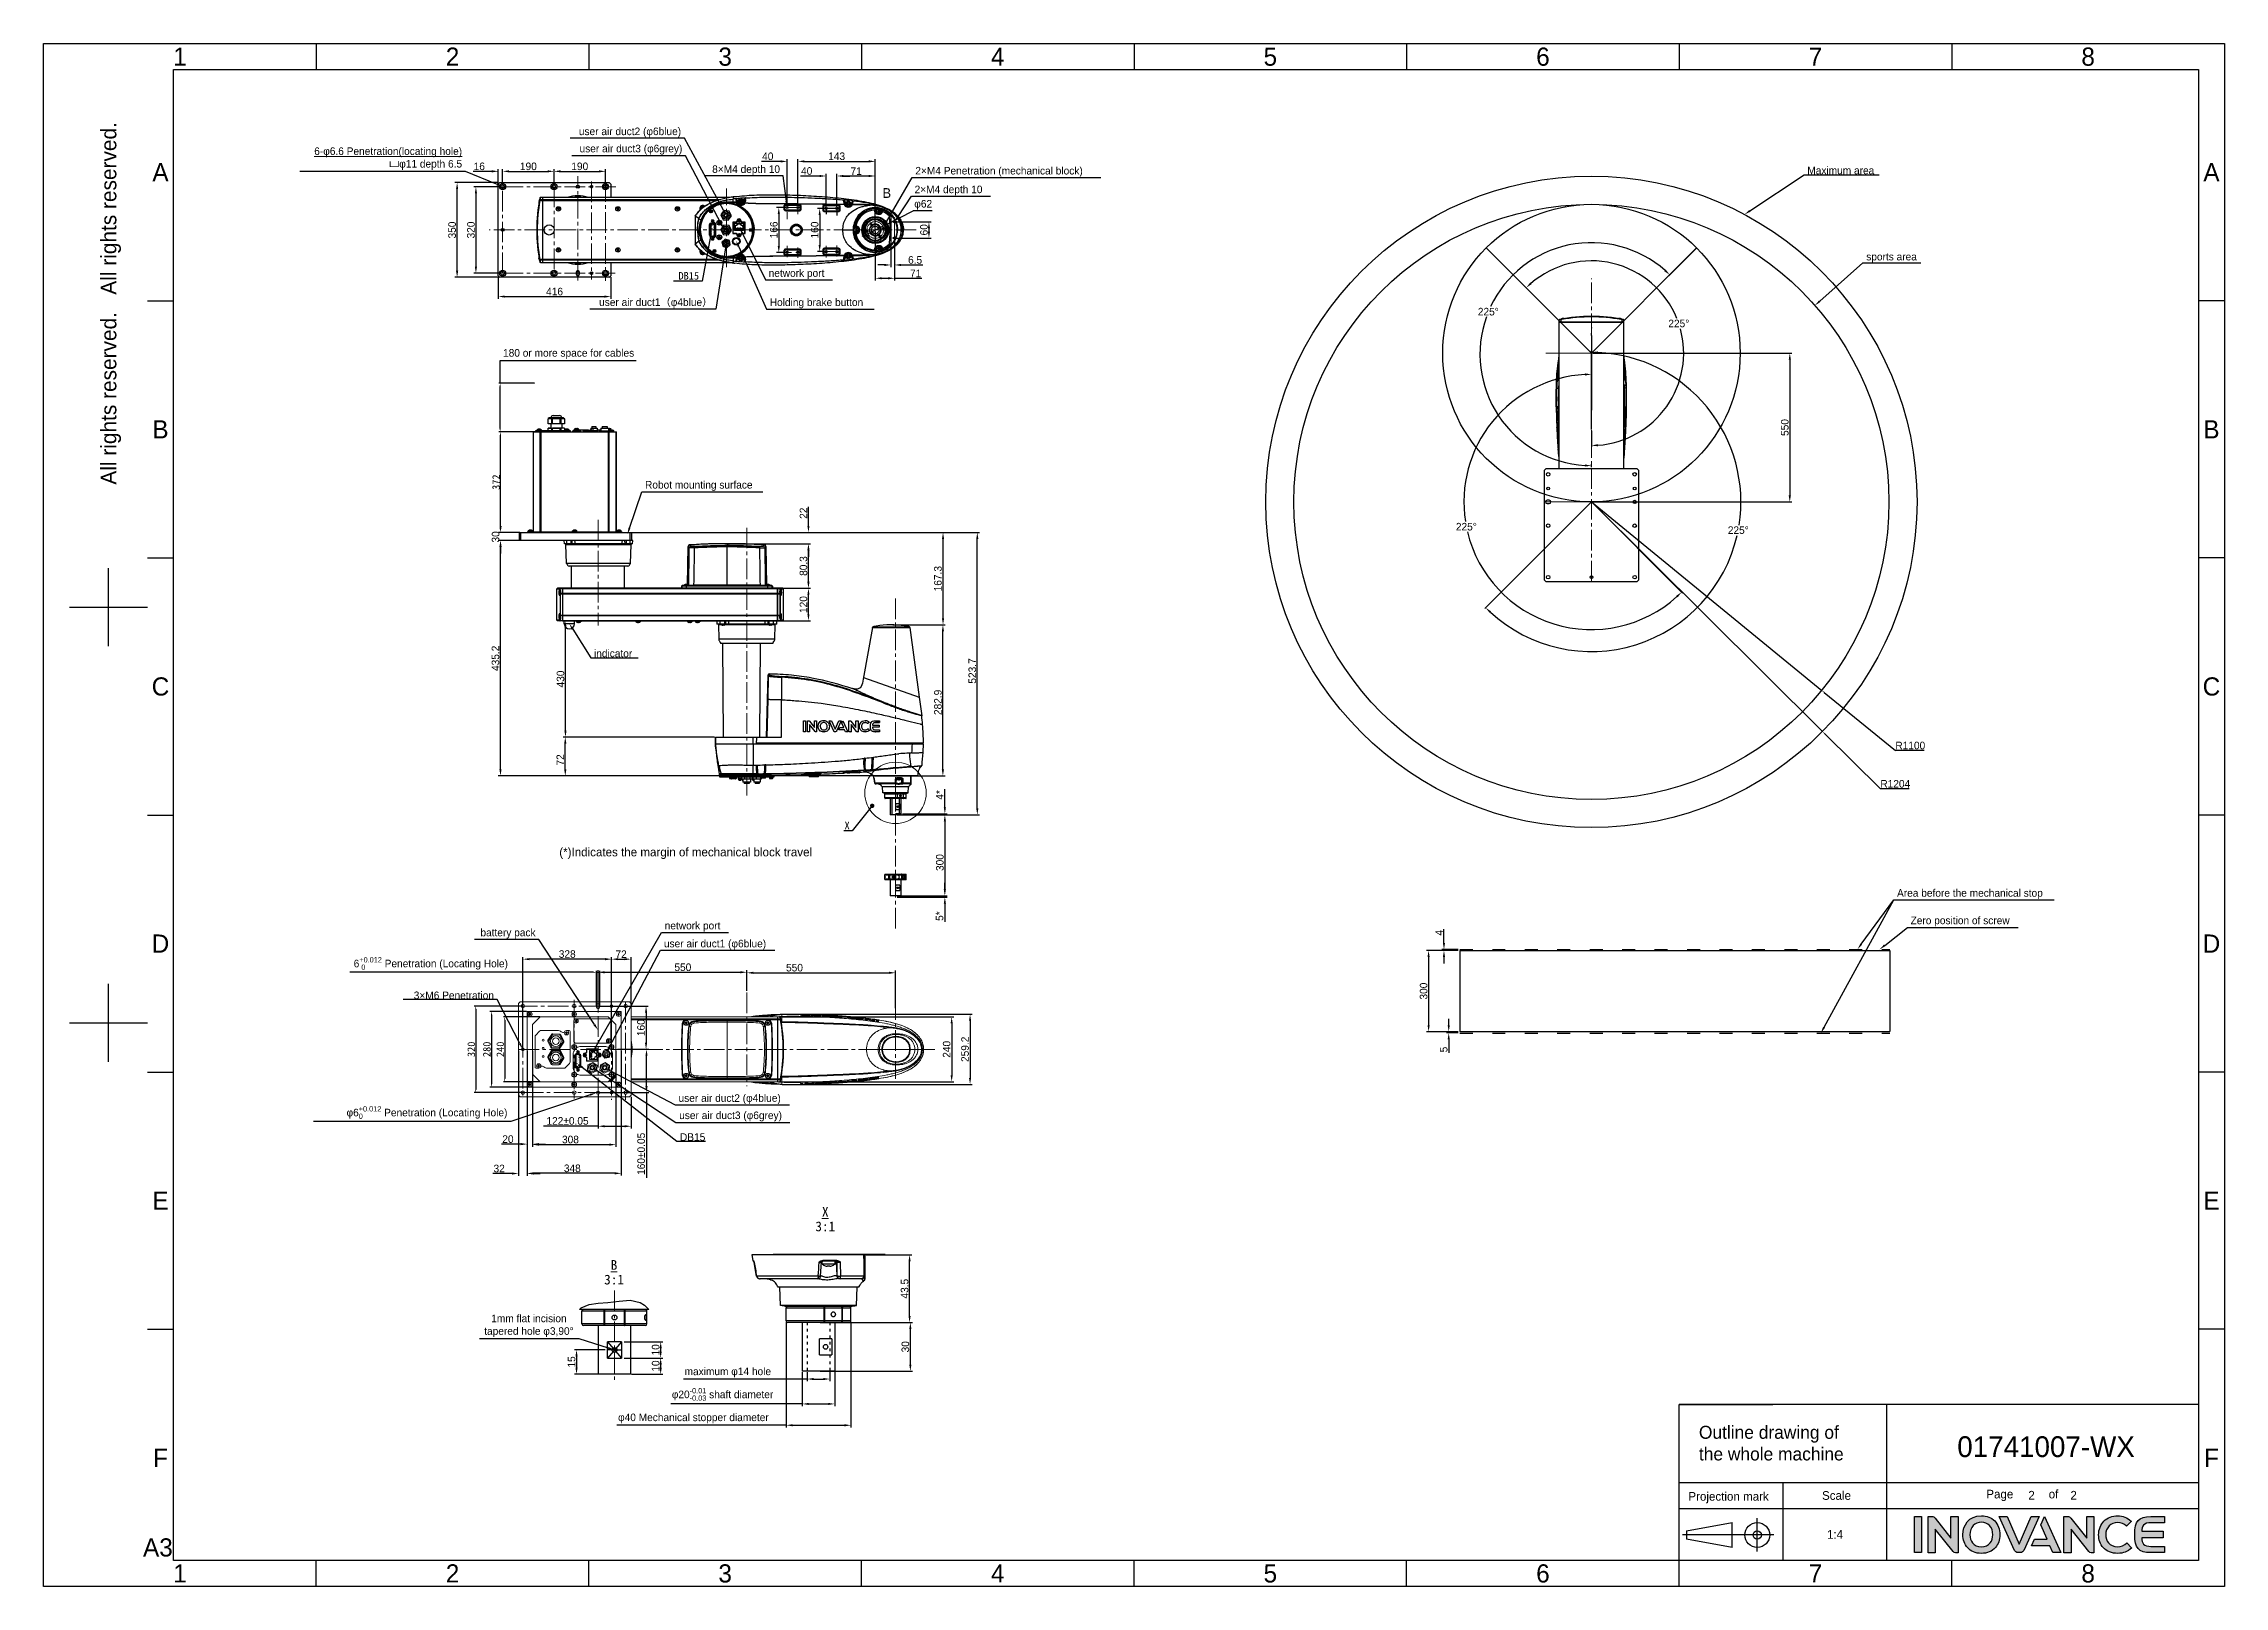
# Model space of a CAD drawing. Header units: millimetres. Extents: x 4086 to 8300, y 123 to 1549.
# Drawn here: x 6284 to 8300, y 124 to 1549 of the extents above; entities that cross this region are included whole.
import ezdxf
from ezdxf import colors
from ezdxf.entities.mleader import LeaderData, LeaderLine
from ezdxf.enums import TextEntityAlignment as Align
from ezdxf.math import Vec2, Vec3

# ---------------------------------------------------------------- set-up
doc = ezdxf.new("R2010")
doc.units = ezdxf.units.MM
for name, pattern in [('ACAD_ISO03W100', [30, 12, -18]), ('CENTER', [0.6, 0.375, -0.075, 0.075, -0.075]), ('CENTER2', [28.575, 19.05, -3.175, 3.175, -3.175])]:
    doc.linetypes.add(name, pattern=pattern)
doc.layers.add('logo-蓝色', color=7, linetype='Continuous', true_color=0x008ccf)
doc.layers.add('中心线层', color=7, linetype='CENTER2', lineweight=0)
doc.layers.add('标注层', color=7, linetype='Continuous', lineweight=0)
doc.layers.add('外形图', color=7, linetype='Continuous')
doc.layers.add('运动范围', color=7, linetype='Continuous')
doc.styles.get("Standard").update_dxf_attribs({"font": 'simsun.ttc'})
doc.styles.add('TEXTSTYLE_2', font='SourceHanSansCN-Normal.ttf')
doc.styles.add('思源黑', font='SourceHanSansCN-Normal.ttf')
doc.dimstyles.new('半径标注', dxfattribs={"dimtxt": 7, "dimasz": 3, "dimexe": 1.25, "dimexo": 0.625, "dimgap": 1, "dimtad": 1, "dimtoh": 1, "dimlfac": 4, "dimdsep": 46, "dimtxsty": '思源黑', "dimcen": 2.5, "dimadec": 0, "dimazin": 0, "dimtfac": 1, "dimtmove": 0, "dimatfit": 3, "dimfxl": 1, "dimarcsym": 0})
doc.dimstyles.new('尺寸标注_1_4比例', dxfattribs={"dimtxt": 7, "dimasz": 6, "dimexe": 2, "dimexo": 1.5, "dimgap": 1, "dimtad": 1, "dimdec": 1, "dimlfac": 4, "dimdsep": 46, "dimtxsty": '思源黑', "dimcen": 0.09, "dimadec": 0, "dimazin": 0, "dimtp": 0.01, "dimtm": 0.01, "dimtfac": 1, "dimtdec": 1, "dimtofl": 0, "dimtmove": 0, "dimatfit": 3, "dimfxl": 1, "dimtolj": 1, "dimarcsym": 0})
doc.dimstyles.new('尺寸标注_细节_1_2比例', dxfattribs={"dimtxt": 7, "dimasz": 6, "dimexe": 2, "dimexo": 1.5, "dimgap": 1, "dimtad": 1, "dimlfac": 2, "dimdsep": 46, "dimtxsty": '思源黑', "dimcen": 0.09, "dimadec": 0, "dimazin": 0, "dimtp": 0.01, "dimtm": 0.01, "dimtfac": 1, "dimtofl": 0, "dimtmove": 0, "dimatfit": 3, "dimfxl": 1, "dimtolj": 1, "dimarcsym": 0})
doc.dimstyles.new('直线标注', dxfattribs={"dimtxt": 7, "dimasz": 3, "dimexe": 1.25, "dimexo": 0.625, "dimtad": 1, "dimlfac": 4, "dimdsep": 46, "dimtxsty": 'Standard', "dimcen": 2.5, "dimadec": 0, "dimazin": 0, "dimtm": 1e-09, "dimtfac": 1, "dimtmove": 0, "dimatfit": 3, "dimfxl": 1, "dimarcsym": 0})
doc.dimstyles.new('角度标注', dxfattribs={"dimtxt": 7, "dimasz": 6, "dimexe": 1.25, "dimexo": 0.625, "dimgap": 1, "dimtad": 1, "dimtih": 1, "dimtoh": 1, "dimdsep": 46, "dimtxsty": '思源黑', "dimcen": 2.5, "dimadec": 0, "dimazin": 0, "dimtfac": 1, "dimtmove": 0, "dimatfit": 3, "dimfxl": 1, "dimarcsym": 0})

msp = doc.modelspace()

# ---------------------------------------------------------------- texts
at = {"layer": '标注层', "color": 7, "linetype": 'Continuous', "insert": (7059.0973, 1415.6774), "char_height": 9, "width": 4.927007, "attachment_point": 1, "line_spacing_factor": 0.9, "style": 'TEXTSTYLE_2'}
msp.add_mtext('B', dxfattribs=at)
at = {"layer": '标注层', "insert": (6760.3871, 806.2054), "char_height": 8, "width": 291.518636, "attachment_point": 1}
msp.add_mtext('{\\fSource Han Sans CN Normal|b0|i0|c134|p34;(*)\\C7;Indicates the margin of mechanical block travel}', dxfattribs=at)
at = {"layer": '标注层', "color": 7, "linetype": 'Continuous', "char_height": 9, "width": 11.233577, "attachment_point": 2, "line_spacing_factor": 0.9}
for s, insert in [('\\pxqc;{\\LX} \\P3:1', (7006.2563, 474.2915)), ('\\pxqc;{\\LB} \\P3:1', (6810.9649, 425.1304))]:
    msp.add_mtext(s, dxfattribs=dict(at, insert=insert))

# ---------------------------------------------------------------- blocks, each defined once
blk = doc.blocks.new('1')
at = {"layer": 'logo-蓝色'}
h = blk.add_hatch(color=256, dxfattribs=at)
h.dxf.hatch_style = 1
edge = h.paths.add_edge_path()
edge.add_spline(control_points=[(8013.2, 154.8), (8013.2, 154.8), (8019.8, 154.8), (8019.8, 154.8), (8019.8, 154.8), (8019.8, 154.8), (8019.8, 188.2), (8019.8, 188.2), (8019.8, 188.2), (8019.8, 188.2), (8013.2, 188.2), (8013.2, 188.2), (8013.2, 188.2), (8013.2, 188.2), (8013.2, 154.8), (8013.2, 154.8)], knot_values=[0, 0, 0, 0, 0.25, 0.25, 0.25, 0.25, 0.5, 0.5, 0.5, 0.5, 0.75, 0.75, 0.75, 0.75, 1, 1, 1, 1], degree=3, periodic=1)
h = blk.add_hatch(color=256, dxfattribs=at)
h.dxf.hatch_style = 1
edge = h.paths.add_edge_path()
edge.add_spline(control_points=[(8046.9, 188.2), (8046.9, 188.2), (8046.9, 168.1), (8046.9, 168.1), (8046.9, 168.1), (8046.9, 168.1), (8032.2, 186.7), (8032.2, 186.7), (8032.2, 186.7), (8031.5, 187.6), (8030.5, 188.2), (8029.3, 188.2), (8029.3, 188.2), (8029.3, 188.2), (8025.7, 188.2), (8025.7, 188.2), (8025.7, 188.2), (8025.7, 188.2), (8025.7, 154.7), (8025.7, 154.7), (8025.7, 154.7), (8025.7, 154.7), (8032.4, 154.7), (8032.4, 154.7), (8032.4, 154.7), (8032.4, 154.7), (8032.4, 176.6), (8032.4, 176.6), (8032.4, 176.6), (8032.4, 176.6), (8048.9, 155.8), (8048.9, 155.8), (8048.9, 155.8), (8049.4, 155.1), (8050.1, 154.7), (8051, 154.7), (8051, 154.7), (8051, 154.7), (8053.6, 154.7), (8053.6, 154.7), (8053.6, 154.7), (8053.6, 154.7), (8053.6, 188.2), (8053.6, 188.2), (8053.6, 188.2), (8053.6, 188.2), (8046.9, 188.2), (8046.9, 188.2)], knot_values=[0, 0, 0, 0, 0.083333, 0.083333, 0.083333, 0.083333, 0.166667, 0.166667, 0.166667, 0.166667, 0.25, 0.25, 0.25, 0.25, 0.333333, 0.333333, 0.333333, 0.333333, 0.416667, 0.416667, 0.416667, 0.416667, 0.5, 0.5, 0.5, 0.5, 0.583333, 0.583333, 0.583333, 0.583333, 0.666667, 0.666667, 0.666667, 0.666667, 0.75, 0.75, 0.75, 0.75, 0.833333, 0.833333, 0.833333, 0.833333, 0.916667, 0.916667, 0.916667, 0.916667, 1, 1, 1, 1], degree=3, periodic=1)
h = blk.add_hatch(color=256, dxfattribs=at)
h.dxf.hatch_style = 1
edge = h.paths.add_edge_path(flags=16)
edge.add_spline(control_points=[(8067.5, 179.9), (8069.4, 181.8), (8072, 182.8), (8075, 182.8), (8075, 182.8), (8078.1, 182.8), (8080.6, 181.9), (8082.5, 180), (8082.5, 180), (8084.5, 177.9), (8085.7, 174.7), (8085.6, 171.3), (8085.6, 171.3), (8085.5, 165.9), (8082.7, 160.2), (8075, 160.2), (8075, 160.2), (8067.4, 160.2), (8064.5, 165.9), (8064.4, 171.2), (8064.4, 171.2), (8064.3, 174.6), (8065.5, 177.8), (8067.5, 179.9)], knot_values=[0, 0, 0, 0, 0.166667, 0.166667, 0.166667, 0.166667, 0.333333, 0.333333, 0.333333, 0.333333, 0.5, 0.5, 0.5, 0.5, 0.666667, 0.666667, 0.666667, 0.666667, 0.833333, 0.833333, 0.833333, 0.833333, 1, 1, 1, 1], degree=3, periodic=0)
edge = h.paths.add_edge_path()
edge.add_spline(control_points=[(8075, 188.9), (8063.2, 188.9), (8057.9, 179.8), (8057.9, 171.3), (8057.9, 171.3), (8057.9, 166.7), (8059.4, 162.5), (8062.1, 159.4), (8062.1, 159.4), (8065.1, 155.9), (8069.6, 154.1), (8075, 154.1), (8075, 154.1), (8080.4, 154.1), (8084.9, 155.9), (8088, 159.5), (8088, 159.5), (8090.6, 162.5), (8092.1, 166.8), (8092.2, 171.3), (8092.2, 171.3), (8092.2, 176.3), (8090.4, 180.9), (8087.3, 184.1), (8087.3, 184.1), (8084.2, 187.3), (8080, 188.9), (8075, 188.9)], knot_values=[0, 0, 0, 0, 0.142857, 0.142857, 0.142857, 0.142857, 0.285714, 0.285714, 0.285714, 0.285714, 0.428571, 0.428571, 0.428571, 0.428571, 0.571429, 0.571429, 0.571429, 0.571429, 0.714286, 0.714286, 0.714286, 0.714286, 0.857143, 0.857143, 0.857143, 0.857143, 1, 1, 1, 1], degree=3, periodic=0)
h = blk.add_hatch(color=256, dxfattribs=at)
h.dxf.hatch_style = 1
edge = h.paths.add_edge_path()
edge.add_spline(control_points=[(8120.9, 188.2), (8120.9, 188.2), (8110, 162.7), (8110, 162.7), (8110, 162.7), (8110, 162.7), (8099, 188.2), (8099, 188.2), (8099, 188.2), (8099, 188.2), (8091.6, 188.2), (8091.6, 188.2), (8091.6, 188.2), (8091.6, 188.2), (8105.6, 156.9), (8105.6, 156.9), (8105.6, 156.9), (8106.2, 155.7), (8107.5, 154.8), (8108.9, 154.8), (8108.9, 154.8), (8108.9, 154.8), (8108.9, 154.8), (8108.9, 154.8), (8108.9, 154.8), (8108.9, 154.8), (8111, 154.8), (8111, 154.8), (8111, 154.8), (8111, 154.8), (8111, 154.8), (8111, 154.8), (8111, 154.8), (8112.5, 154.8), (8113.7, 155.7), (8114.3, 156.9), (8114.3, 156.9), (8114.3, 156.9), (8128.3, 188.2), (8128.3, 188.2), (8128.3, 188.2), (8128.3, 188.2), (8120.9, 188.2), (8120.9, 188.2)], knot_values=[0, 0, 0, 0, 0.090909, 0.090909, 0.090909, 0.090909, 0.181818, 0.181818, 0.181818, 0.181818, 0.272727, 0.272727, 0.272727, 0.272727, 0.363636, 0.363636, 0.363636, 0.363636, 0.454545, 0.454545, 0.454545, 0.454545, 0.545455, 0.545455, 0.545455, 0.545455, 0.636364, 0.636364, 0.636364, 0.636364, 0.727273, 0.727273, 0.727273, 0.727273, 0.818182, 0.818182, 0.818182, 0.818182, 0.909091, 0.909091, 0.909091, 0.909091, 1, 1, 1, 1], degree=3, periodic=1)
h = blk.add_hatch(color=256, dxfattribs=at)
h.dxf.hatch_style = 1
edge = h.paths.add_edge_path()
edge.add_spline(control_points=[(8133.5, 188.2), (8133.5, 188.2), (8130, 180.4), (8130, 180.4), (8130, 180.4), (8130, 180.4), (8135.7, 167.2), (8135.7, 167.2), (8135.7, 167.2), (8135.7, 167.2), (8124.1, 167.2), (8124.1, 167.2), (8124.1, 167.2), (8124.1, 167.2), (8121.3, 161), (8121.3, 161), (8121.3, 161), (8121.3, 161), (8138.4, 161), (8138.4, 161), (8138.4, 161), (8138.4, 161), (8141.2, 154.8), (8141.2, 154.8), (8141.2, 154.8), (8141.2, 154.8), (8148.4, 154.8), (8148.4, 154.8), (8148.4, 154.8), (8148.4, 154.8), (8133.5, 188.2), (8133.5, 188.2)], knot_values=[0, 0, 0, 0, 0.125, 0.125, 0.125, 0.125, 0.25, 0.25, 0.25, 0.25, 0.375, 0.375, 0.375, 0.375, 0.5, 0.5, 0.5, 0.5, 0.625, 0.625, 0.625, 0.625, 0.75, 0.75, 0.75, 0.75, 0.875, 0.875, 0.875, 0.875, 1, 1, 1, 1], degree=3, periodic=1)
h = blk.add_hatch(color=256, dxfattribs=at)
h.dxf.hatch_style = 1
edge = h.paths.add_edge_path()
edge.add_spline(control_points=[(8172.4, 188.2), (8172.4, 188.2), (8172.4, 168.1), (8172.4, 168.1), (8172.4, 168.1), (8172.4, 168.1), (8157.7, 186.7), (8157.7, 186.7), (8157.7, 186.7), (8157, 187.6), (8156, 188.2), (8154.8, 188.2), (8154.8, 188.2), (8154.8, 188.2), (8151.2, 188.2), (8151.2, 188.2), (8151.2, 188.2), (8151.2, 188.2), (8151.2, 154.7), (8151.2, 154.7), (8151.2, 154.7), (8151.2, 154.7), (8157.9, 154.7), (8157.9, 154.7), (8157.9, 154.7), (8157.9, 154.7), (8157.9, 176.6), (8157.9, 176.6), (8157.9, 176.6), (8157.9, 176.6), (8174.4, 155.8), (8174.4, 155.8), (8174.4, 155.8), (8174.9, 155.1), (8175.6, 154.7), (8176.5, 154.7), (8176.5, 154.7), (8176.5, 154.7), (8179.1, 154.7), (8179.1, 154.7), (8179.1, 154.7), (8179.1, 154.7), (8179.1, 188.2), (8179.1, 188.2), (8179.1, 188.2), (8179.1, 188.2), (8172.4, 188.2), (8172.4, 188.2)], knot_values=[0, 0, 0, 0, 0.083333, 0.083333, 0.083333, 0.083333, 0.166667, 0.166667, 0.166667, 0.166667, 0.25, 0.25, 0.25, 0.25, 0.333333, 0.333333, 0.333333, 0.333333, 0.416667, 0.416667, 0.416667, 0.416667, 0.5, 0.5, 0.5, 0.5, 0.583333, 0.583333, 0.583333, 0.583333, 0.666667, 0.666667, 0.666667, 0.666667, 0.75, 0.75, 0.75, 0.75, 0.833333, 0.833333, 0.833333, 0.833333, 0.916667, 0.916667, 0.916667, 0.916667, 1, 1, 1, 1], degree=3, periodic=1)
h = blk.add_hatch(color=256, dxfattribs=at)
h.dxf.hatch_style = 1
edge = h.paths.add_edge_path()
edge.add_spline(control_points=[(8209.2, 163.6), (8207.2, 161.6), (8204.1, 160.3), (8201.1, 160.3), (8201.1, 160.3), (8193, 160.3), (8190, 166), (8190, 171.3), (8190, 171.3), (8189.9, 174.5), (8191.1, 177.5), (8193.1, 179.5), (8193.1, 179.5), (8195.1, 181.5), (8197.8, 182.5), (8201.1, 182.5), (8201.1, 182.5), (8204.1, 182.5), (8206.9, 181.5), (8208.9, 179.5), (8208.9, 179.5), (8208.9, 179.5), (8209.1, 179.3), (8209.1, 179.3), (8209.1, 179.3), (8209.1, 179.3), (8213.5, 183.6), (8213.5, 183.6), (8213.5, 183.6), (8213.5, 183.6), (8213.4, 183.8), (8213.4, 183.8), (8213.4, 183.8), (8210, 187.1), (8205.7, 188.9), (8201.1, 188.9), (8201.1, 188.9), (8195.9, 188.9), (8191.5, 187.2), (8188.3, 184), (8188.3, 184), (8185.2, 180.8), (8183.4, 176.2), (8183.4, 171.3), (8183.4, 171.3), (8183.4, 166.7), (8184.9, 162.5), (8187.6, 159.4), (8187.6, 159.4), (8190.8, 155.9), (8195.4, 154.1), (8201.1, 154.1), (8201.1, 154.1), (8206.1, 154.1), (8210.5, 155.8), (8213.8, 159), (8213.8, 159), (8213.8, 159), (8213.9, 159.2), (8213.9, 159.2), (8213.9, 159.2), (8213.9, 159.2), (8209.4, 163.8), (8209.4, 163.8), (8209.4, 163.8), (8209.4, 163.8), (8209.2, 163.6), (8209.2, 163.6)], knot_values=[0, 0, 0, 0, 0.058824, 0.058824, 0.058824, 0.058824, 0.117647, 0.117647, 0.117647, 0.117647, 0.176471, 0.176471, 0.176471, 0.176471, 0.235294, 0.235294, 0.235294, 0.235294, 0.294118, 0.294118, 0.294118, 0.294118, 0.352941, 0.352941, 0.352941, 0.352941, 0.411765, 0.411765, 0.411765, 0.411765, 0.470588, 0.470588, 0.470588, 0.470588, 0.529412, 0.529412, 0.529412, 0.529412, 0.588235, 0.588235, 0.588235, 0.588235, 0.647059, 0.647059, 0.647059, 0.647059, 0.705882, 0.705882, 0.705882, 0.705882, 0.764706, 0.764706, 0.764706, 0.764706, 0.823529, 0.823529, 0.823529, 0.823529, 0.882353, 0.882353, 0.882353, 0.882353, 0.941176, 0.941176, 0.941176, 0.941176, 1, 1, 1, 1], degree=3, periodic=0)
h = blk.add_hatch(color=256, dxfattribs=at)
h.dxf.hatch_style = 1
edge = h.paths.add_edge_path()
edge.add_spline(control_points=[(8231.8, 182.4), (8231.8, 182.4), (8244.3, 182.4), (8244.3, 182.4), (8244.3, 182.4), (8244.3, 182.4), (8244.3, 188.2), (8244.3, 188.2), (8244.3, 188.2), (8244.3, 188.2), (8231.7, 188.2), (8231.7, 188.2), (8231.7, 188.2), (8220, 188.2), (8216.8, 183.7), (8216.8, 171.9), (8216.8, 171.9), (8216.8, 171.9), (8216.8, 171.5), (8216.8, 171.5), (8216.8, 171.5), (8216.8, 171.5), (8216.8, 171.5), (8216.8, 171.5), (8216.8, 171.5), (8216.8, 171.5), (8216.8, 171.5), (8216.8, 171.5), (8216.8, 171.5), (8216.8, 171.5), (8216.8, 171.5), (8216.8, 171.5), (8216.8, 171.5), (8216.8, 171.5), (8216.8, 171), (8216.8, 171), (8216.8, 171), (8216.8, 159.2), (8220, 154.8), (8231.7, 154.8), (8231.7, 154.8), (8231.7, 154.8), (8244.3, 154.8), (8244.3, 154.8), (8244.3, 154.8), (8244.3, 154.8), (8244.3, 160.6), (8244.3, 160.6), (8244.3, 160.6), (8244.3, 160.6), (8231.8, 160.6), (8231.8, 160.6), (8231.8, 160.6), (8228.8, 160.6), (8226.4, 161.1), (8225, 162.7), (8225, 162.7), (8223.9, 164), (8223.4, 166), (8223.3, 168.4), (8223.3, 168.4), (8223.3, 168.4), (8243.2, 168.4), (8243.2, 168.4), (8243.2, 168.4), (8243.2, 168.4), (8243.2, 171.5), (8243.2, 171.5), (8243.2, 171.5), (8243.2, 171.5), (8243.2, 174.6), (8243.2, 174.6), (8243.2, 174.6), (8243.2, 174.6), (8223.3, 174.6), (8223.3, 174.6), (8223.3, 174.6), (8223.4, 176.9), (8223.9, 178.9), (8225, 180.2), (8225, 180.2), (8226.4, 181.8), (8228.8, 182.4), (8231.8, 182.4)], knot_values=[0, 0, 0, 0, 0.047619, 0.047619, 0.047619, 0.047619, 0.095238, 0.095238, 0.095238, 0.095238, 0.142857, 0.142857, 0.142857, 0.142857, 0.190476, 0.190476, 0.190476, 0.190476, 0.238095, 0.238095, 0.238095, 0.238095, 0.285714, 0.285714, 0.285714, 0.285714, 0.333333, 0.333333, 0.333333, 0.333333, 0.380952, 0.380952, 0.380952, 0.380952, 0.428571, 0.428571, 0.428571, 0.428571, 0.47619, 0.47619, 0.47619, 0.47619, 0.52381, 0.52381, 0.52381, 0.52381, 0.571429, 0.571429, 0.571429, 0.571429, 0.619048, 0.619048, 0.619048, 0.619048, 0.666667, 0.666667, 0.666667, 0.666667, 0.714286, 0.714286, 0.714286, 0.714286, 0.761905, 0.761905, 0.761905, 0.761905, 0.809524, 0.809524, 0.809524, 0.809524, 0.857143, 0.857143, 0.857143, 0.857143, 0.904762, 0.904762, 0.904762, 0.904762, 0.952381, 0.952381, 0.952381, 0.952381, 1, 1, 1, 1], degree=3, periodic=0)
at = {"color": 2}
for p, q in [((6535.7, 1549.2), (6535.7, 1525.2)), ((6787.7, 1549.2), (6787.7, 1525.2)), ((7039.7, 1549.2), (7039.7, 1525.2)), ((7291.7, 1549.2), (7291.7, 1525.2)), ((7543.7, 1549.2), (7543.7, 1525.2)), ((7795.7, 1549.2), (7795.7, 1525.2)), ((8047.7, 1549.2), (8047.7, 1525.2)), ((6379.7, 1311.6), (6403.7, 1311.6)), ((8299.7, 1311.6), (8275.7, 1311.6)), ((6379.7, 1074), (6403.7, 1074)), ((8299.7, 1074), (8275.7, 1074)), ((6343.7, 992.4), (6343.7, 1064.4)), ((6307.7, 1028.4), (6379.7, 1028.4)), ((6379.7, 836.4), (6403.7, 836.4)), ((8299.7, 836.4), (8275.7, 836.4)), ((6343.7, 608.4), (6343.7, 680.4)), ((6307.7, 644.4), (6379.7, 644.4)), ((6379.7, 598.8), (6403.7, 598.8)), ((8299.7, 598.8), (8275.7, 598.8)), ((6379.7, 361.2), (6403.7, 361.2)), ((8299.7, 361.2), (8275.7, 361.2)), ((8275.7, 291.6), (7795.7, 291.6)), ((7795.7, 147.6), (7795.7, 291.6)), ((7795.7, 291.6), (7882.1, 291.6)), ((7987.7, 147.6), (7987.7, 291.6)), ((7795.7, 147.6), (7795.7, 219.6)), ((7795.7, 219.6), (7882.1, 219.6)), ((7795.7, 219.6), (8275.7, 219.6)), ((7891.7, 147.6), (7891.7, 219.6)), ((7795.7, 195.6), (7987.7, 195.6)), ((7802.5, 175), (7844.7, 182.6)), ((7844.7, 159.6), (7844.7, 182.6)), ((7867.8, 155.8), (7867.8, 186.5)), ((7883.1, 171.1), (7798.6, 171.1)), ((7802.5, 175), (7802.5, 167.3)), ((7844.7, 159.6), (7802.5, 167.3)), ((6535.7, 123.6), (6535.7, 147.6)), ((6787.7, 123.6), (6787.7, 147.6)), ((7039.7, 123.6), (7039.7, 147.6)), ((7291.7, 123.6), (7291.7, 147.6)), ((7543.7, 123.6), (7543.7, 147.6)), ((7795.7, 123.6), (7795.7, 147.6)), ((8047.7, 123.6), (8047.7, 147.6))]:
    blk.add_line(p, q, dxfattribs=at)
for points in [[(6283.7, 123.6), (6283.7, 1549.2), (8299.7, 1549.2), (8299.7, 123.6)], [(6403.7, 147.6), (6403.7, 1525.2), (8275.7, 1525.2), (8275.7, 147.6)], [(7987.7, 195.6), (8275.7, 195.6), (8275.7, 147.6), (7987.7, 147.6)]]:
    blk.add_lwpolyline(points, close=True, dxfattribs=at)
for radius in [11.5, 3.84]:
    blk.add_circle((7867.8, 171.1), radius, dxfattribs=at)
at = {"layer": 'logo-蓝色'}
for points, knots in [([(8013.2, 154.8), (8013.2, 154.8), (8019.8, 154.8), (8019.8, 154.8), (8019.8, 154.8), (8019.8, 154.8), (8019.8, 188.2), (8019.8, 188.2), (8019.8, 188.2), (8019.8, 188.2), (8013.2, 188.2), (8013.2, 188.2), (8013.2, 188.2), (8013.2, 188.2), (8013.2, 154.8), (8013.2, 154.8)], [0, 0, 0, 0, 0.25, 0.25, 0.25, 0.25, 0.5, 0.5, 0.5, 0.5, 0.75, 0.75, 0.75, 0.75, 1, 1, 1, 1]), ([(8046.9, 188.2), (8046.9, 188.2), (8046.9, 168.1), (8046.9, 168.1), (8046.9, 168.1), (8046.9, 168.1), (8032.2, 186.7), (8032.2, 186.7), (8032.2, 186.7), (8031.5, 187.6), (8030.5, 188.2), (8029.3, 188.2), (8029.3, 188.2), (8029.3, 188.2), (8025.7, 188.2), (8025.7, 188.2), (8025.7, 188.2), (8025.7, 188.2), (8025.7, 154.7), (8025.7, 154.7), (8025.7, 154.7), (8025.7, 154.7), (8032.4, 154.7), (8032.4, 154.7), (8032.4, 154.7), (8032.4, 154.7), (8032.4, 176.6), (8032.4, 176.6), (8032.4, 176.6), (8032.4, 176.6), (8048.9, 155.8), (8048.9, 155.8), (8048.9, 155.8), (8049.4, 155.1), (8050.1, 154.7), (8051, 154.7), (8051, 154.7), (8051, 154.7), (8053.6, 154.7), (8053.6, 154.7), (8053.6, 154.7), (8053.6, 154.7), (8053.6, 188.2), (8053.6, 188.2), (8053.6, 188.2), (8053.6, 188.2), (8046.9, 188.2), (8046.9, 188.2)], [0, 0, 0, 0, 0.083333, 0.083333, 0.083333, 0.083333, 0.166667, 0.166667, 0.166667, 0.166667, 0.25, 0.25, 0.25, 0.25, 0.333333, 0.333333, 0.333333, 0.333333, 0.416667, 0.416667, 0.416667, 0.416667, 0.5, 0.5, 0.5, 0.5, 0.583333, 0.583333, 0.583333, 0.583333, 0.666667, 0.666667, 0.666667, 0.666667, 0.75, 0.75, 0.75, 0.75, 0.833333, 0.833333, 0.833333, 0.833333, 0.916667, 0.916667, 0.916667, 0.916667, 1, 1, 1, 1]), ([(8075, 188.9), (8063.2, 188.9), (8057.9, 179.8), (8057.9, 171.3), (8057.9, 171.3), (8057.9, 166.7), (8059.4, 162.5), (8062.1, 159.4), (8062.1, 159.4), (8065.1, 155.9), (8069.6, 154.1), (8075, 154.1), (8075, 154.1), (8080.4, 154.1), (8084.9, 155.9), (8088, 159.5), (8088, 159.5), (8090.6, 162.5), (8092.1, 166.8), (8092.2, 171.3), (8092.2, 171.3), (8092.2, 176.3), (8090.4, 180.9), (8087.3, 184.1), (8087.3, 184.1), (8084.2, 187.3), (8080, 188.9), (8075, 188.9)], [0, 0, 0, 0, 0.142857, 0.142857, 0.142857, 0.142857, 0.285714, 0.285714, 0.285714, 0.285714, 0.428571, 0.428571, 0.428571, 0.428571, 0.571429, 0.571429, 0.571429, 0.571429, 0.714286, 0.714286, 0.714286, 0.714286, 0.857143, 0.857143, 0.857143, 0.857143, 1, 1, 1, 1]), ([(8067.5, 179.9), (8069.4, 181.8), (8072, 182.8), (8075, 182.8), (8075, 182.8), (8078.1, 182.8), (8080.6, 181.9), (8082.5, 180), (8082.5, 180), (8084.5, 177.9), (8085.7, 174.7), (8085.6, 171.3), (8085.6, 171.3), (8085.5, 165.9), (8082.7, 160.2), (8075, 160.2), (8075, 160.2), (8067.4, 160.2), (8064.5, 165.9), (8064.4, 171.2), (8064.4, 171.2), (8064.3, 174.6), (8065.5, 177.8), (8067.5, 179.9)], [0, 0, 0, 0, 0.166667, 0.166667, 0.166667, 0.166667, 0.333333, 0.333333, 0.333333, 0.333333, 0.5, 0.5, 0.5, 0.5, 0.666667, 0.666667, 0.666667, 0.666667, 0.833333, 0.833333, 0.833333, 0.833333, 1, 1, 1, 1]), ([(8120.9, 188.2), (8120.9, 188.2), (8110, 162.7), (8110, 162.7), (8110, 162.7), (8110, 162.7), (8099, 188.2), (8099, 188.2), (8099, 188.2), (8099, 188.2), (8091.6, 188.2), (8091.6, 188.2), (8091.6, 188.2), (8091.6, 188.2), (8105.6, 156.9), (8105.6, 156.9), (8105.6, 156.9), (8106.2, 155.7), (8107.5, 154.8), (8108.9, 154.8), (8108.9, 154.8), (8108.9, 154.8), (8108.9, 154.8), (8108.9, 154.8), (8108.9, 154.8), (8108.9, 154.8), (8111, 154.8), (8111, 154.8), (8111, 154.8), (8111, 154.8), (8111, 154.8), (8111, 154.8), (8111, 154.8), (8112.5, 154.8), (8113.7, 155.7), (8114.3, 156.9), (8114.3, 156.9), (8114.3, 156.9), (8128.3, 188.2), (8128.3, 188.2), (8128.3, 188.2), (8128.3, 188.2), (8120.9, 188.2), (8120.9, 188.2)], [0, 0, 0, 0, 0.090909, 0.090909, 0.090909, 0.090909, 0.181818, 0.181818, 0.181818, 0.181818, 0.272727, 0.272727, 0.272727, 0.272727, 0.363636, 0.363636, 0.363636, 0.363636, 0.454545, 0.454545, 0.454545, 0.454545, 0.545455, 0.545455, 0.545455, 0.545455, 0.636364, 0.636364, 0.636364, 0.636364, 0.727273, 0.727273, 0.727273, 0.727273, 0.818182, 0.818182, 0.818182, 0.818182, 0.909091, 0.909091, 0.909091, 0.909091, 1, 1, 1, 1]), ([(8133.5, 188.2), (8133.5, 188.2), (8130, 180.4), (8130, 180.4), (8130, 180.4), (8130, 180.4), (8135.7, 167.2), (8135.7, 167.2), (8135.7, 167.2), (8135.7, 167.2), (8124.1, 167.2), (8124.1, 167.2), (8124.1, 167.2), (8124.1, 167.2), (8121.3, 161), (8121.3, 161), (8121.3, 161), (8121.3, 161), (8138.4, 161), (8138.4, 161), (8138.4, 161), (8138.4, 161), (8141.2, 154.8), (8141.2, 154.8), (8141.2, 154.8), (8141.2, 154.8), (8148.4, 154.8), (8148.4, 154.8), (8148.4, 154.8), (8148.4, 154.8), (8133.5, 188.2), (8133.5, 188.2)], [0, 0, 0, 0, 0.125, 0.125, 0.125, 0.125, 0.25, 0.25, 0.25, 0.25, 0.375, 0.375, 0.375, 0.375, 0.5, 0.5, 0.5, 0.5, 0.625, 0.625, 0.625, 0.625, 0.75, 0.75, 0.75, 0.75, 0.875, 0.875, 0.875, 0.875, 1, 1, 1, 1]), ([(8172.4, 188.2), (8172.4, 188.2), (8172.4, 168.1), (8172.4, 168.1), (8172.4, 168.1), (8172.4, 168.1), (8157.7, 186.7), (8157.7, 186.7), (8157.7, 186.7), (8157, 187.6), (8156, 188.2), (8154.8, 188.2), (8154.8, 188.2), (8154.8, 188.2), (8151.2, 188.2), (8151.2, 188.2), (8151.2, 188.2), (8151.2, 188.2), (8151.2, 154.7), (8151.2, 154.7), (8151.2, 154.7), (8151.2, 154.7), (8157.9, 154.7), (8157.9, 154.7), (8157.9, 154.7), (8157.9, 154.7), (8157.9, 176.6), (8157.9, 176.6), (8157.9, 176.6), (8157.9, 176.6), (8174.4, 155.8), (8174.4, 155.8), (8174.4, 155.8), (8174.9, 155.1), (8175.6, 154.7), (8176.5, 154.7), (8176.5, 154.7), (8176.5, 154.7), (8179.1, 154.7), (8179.1, 154.7), (8179.1, 154.7), (8179.1, 154.7), (8179.1, 188.2), (8179.1, 188.2), (8179.1, 188.2), (8179.1, 188.2), (8172.4, 188.2), (8172.4, 188.2)], [0, 0, 0, 0, 0.083333, 0.083333, 0.083333, 0.083333, 0.166667, 0.166667, 0.166667, 0.166667, 0.25, 0.25, 0.25, 0.25, 0.333333, 0.333333, 0.333333, 0.333333, 0.416667, 0.416667, 0.416667, 0.416667, 0.5, 0.5, 0.5, 0.5, 0.583333, 0.583333, 0.583333, 0.583333, 0.666667, 0.666667, 0.666667, 0.666667, 0.75, 0.75, 0.75, 0.75, 0.833333, 0.833333, 0.833333, 0.833333, 0.916667, 0.916667, 0.916667, 0.916667, 1, 1, 1, 1]), ([(8209.2, 163.6), (8207.2, 161.6), (8204.1, 160.3), (8201.1, 160.3), (8201.1, 160.3), (8193, 160.3), (8190, 166), (8190, 171.3), (8190, 171.3), (8189.9, 174.5), (8191.1, 177.5), (8193.1, 179.5), (8193.1, 179.5), (8195.1, 181.5), (8197.8, 182.5), (8201.1, 182.5), (8201.1, 182.5), (8204.1, 182.5), (8206.9, 181.5), (8208.9, 179.5), (8208.9, 179.5), (8208.9, 179.5), (8209.1, 179.3), (8209.1, 179.3), (8209.1, 179.3), (8209.1, 179.3), (8213.5, 183.6), (8213.5, 183.6), (8213.5, 183.6), (8213.5, 183.6), (8213.4, 183.8), (8213.4, 183.8), (8213.4, 183.8), (8210, 187.1), (8205.7, 188.9), (8201.1, 188.9), (8201.1, 188.9), (8195.9, 188.9), (8191.5, 187.2), (8188.3, 184), (8188.3, 184), (8185.2, 180.8), (8183.4, 176.2), (8183.4, 171.3), (8183.4, 171.3), (8183.4, 166.7), (8184.9, 162.5), (8187.6, 159.4), (8187.6, 159.4), (8190.8, 155.9), (8195.4, 154.1), (8201.1, 154.1), (8201.1, 154.1), (8206.1, 154.1), (8210.5, 155.8), (8213.8, 159), (8213.8, 159), (8213.8, 159), (8213.9, 159.2), (8213.9, 159.2), (8213.9, 159.2), (8213.9, 159.2), (8209.4, 163.8), (8209.4, 163.8), (8209.4, 163.8), (8209.4, 163.8), (8209.2, 163.6), (8209.2, 163.6)], [0, 0, 0, 0, 0.058824, 0.058824, 0.058824, 0.058824, 0.117647, 0.117647, 0.117647, 0.117647, 0.176471, 0.176471, 0.176471, 0.176471, 0.235294, 0.235294, 0.235294, 0.235294, 0.294118, 0.294118, 0.294118, 0.294118, 0.352941, 0.352941, 0.352941, 0.352941, 0.411765, 0.411765, 0.411765, 0.411765, 0.470588, 0.470588, 0.470588, 0.470588, 0.529412, 0.529412, 0.529412, 0.529412, 0.588235, 0.588235, 0.588235, 0.588235, 0.647059, 0.647059, 0.647059, 0.647059, 0.705882, 0.705882, 0.705882, 0.705882, 0.764706, 0.764706, 0.764706, 0.764706, 0.823529, 0.823529, 0.823529, 0.823529, 0.882353, 0.882353, 0.882353, 0.882353, 0.941176, 0.941176, 0.941176, 0.941176, 1, 1, 1, 1]), ([(8231.8, 182.4), (8231.8, 182.4), (8244.3, 182.4), (8244.3, 182.4), (8244.3, 182.4), (8244.3, 182.4), (8244.3, 188.2), (8244.3, 188.2), (8244.3, 188.2), (8244.3, 188.2), (8231.7, 188.2), (8231.7, 188.2), (8231.7, 188.2), (8220, 188.2), (8216.8, 183.7), (8216.8, 171.9), (8216.8, 171.9), (8216.8, 171.9), (8216.8, 171.5), (8216.8, 171.5), (8216.8, 171.5), (8216.8, 171.5), (8216.8, 171.5), (8216.8, 171.5), (8216.8, 171.5), (8216.8, 171.5), (8216.8, 171.5), (8216.8, 171.5), (8216.8, 171.5), (8216.8, 171.5), (8216.8, 171.5), (8216.8, 171.5), (8216.8, 171.5), (8216.8, 171.5), (8216.8, 171), (8216.8, 171), (8216.8, 171), (8216.8, 159.2), (8220, 154.8), (8231.7, 154.8), (8231.7, 154.8), (8231.7, 154.8), (8244.3, 154.8), (8244.3, 154.8), (8244.3, 154.8), (8244.3, 154.8), (8244.3, 160.6), (8244.3, 160.6), (8244.3, 160.6), (8244.3, 160.6), (8231.8, 160.6), (8231.8, 160.6), (8231.8, 160.6), (8228.8, 160.6), (8226.4, 161.1), (8225, 162.7), (8225, 162.7), (8223.9, 164), (8223.4, 166), (8223.3, 168.4), (8223.3, 168.4), (8223.3, 168.4), (8243.2, 168.4), (8243.2, 168.4), (8243.2, 168.4), (8243.2, 168.4), (8243.2, 171.5), (8243.2, 171.5), (8243.2, 171.5), (8243.2, 171.5), (8243.2, 174.6), (8243.2, 174.6), (8243.2, 174.6), (8243.2, 174.6), (8223.3, 174.6), (8223.3, 174.6), (8223.3, 174.6), (8223.4, 176.9), (8223.9, 178.9), (8225, 180.2), (8225, 180.2), (8226.4, 181.8), (8228.8, 182.4), (8231.8, 182.4)], [0, 0, 0, 0, 0.047619, 0.047619, 0.047619, 0.047619, 0.095238, 0.095238, 0.095238, 0.095238, 0.142857, 0.142857, 0.142857, 0.142857, 0.190476, 0.190476, 0.190476, 0.190476, 0.238095, 0.238095, 0.238095, 0.238095, 0.285714, 0.285714, 0.285714, 0.285714, 0.333333, 0.333333, 0.333333, 0.333333, 0.380952, 0.380952, 0.380952, 0.380952, 0.428571, 0.428571, 0.428571, 0.428571, 0.47619, 0.47619, 0.47619, 0.47619, 0.52381, 0.52381, 0.52381, 0.52381, 0.571429, 0.571429, 0.571429, 0.571429, 0.619048, 0.619048, 0.619048, 0.619048, 0.666667, 0.666667, 0.666667, 0.666667, 0.714286, 0.714286, 0.714286, 0.714286, 0.761905, 0.761905, 0.761905, 0.761905, 0.809524, 0.809524, 0.809524, 0.809524, 0.857143, 0.857143, 0.857143, 0.857143, 0.904762, 0.904762, 0.904762, 0.904762, 0.952381, 0.952381, 0.952381, 0.952381, 1, 1, 1, 1])]:
    blk.add_open_spline(points, degree=3, knots=knots, dxfattribs=at)
at = {"color": 2, "style": '思源黑'}
for s, height, p in [('1', 16.8, (6409.7, 1537.2)), ('2', 16.8, (6661.7, 1537.2)), ('3', 16.8, (6913.7, 1537.2)), ('4', 16.8, (7165.7, 1537.2)), ('5', 16.8, (7417.7, 1537.2)), ('6', 16.8, (7669.7, 1537.2)), ('7', 16.8, (7921.7, 1537.2)), ('8', 16.8, (8173.7, 1537.2)), ('A', 16.8, (6391.7, 1430.4)), ('A', 16.8, (8287.7, 1430.4)), ('B', 16.8, (6391.7, 1192.8)), ('B', 16.8, (8287.7, 1192.8)), ('C', 16.8, (6391.7, 955.2)), ('C', 16.8, (8287.7, 955.2)), ('D', 16.8, (6391.7, 717.6)), ('D', 16.8, (8287.7, 717.6)), ('E', 16.8, (6391.7, 480)), ('E', 16.8, (8287.7, 480)), ('F', 16.8, (6391.7, 242.4)), ('F', 16.8, (8287.7, 242.4)), ('Projection mark', 8, (7841.3, 206.8)), ('Scale', 8, (7941.1, 207.6)), ('A3', 16.8, (6389.3, 159.6)), ('1', 16.8, (6409.7, 135.6)), ('2', 16.8, (6661.7, 135.6)), ('3', 16.8, (6913.7, 135.6)), ('4', 16.8, (7165.7, 135.6)), ('5', 16.8, (7417.7, 135.6)), ('6', 16.8, (7669.7, 135.6)), ('7', 16.8, (7921.7, 135.6)), ('8', 16.8, (8173.7, 135.6))]:
    blk.add_text(s, height=height, dxfattribs=at).set_placement(p, align=Align.MIDDLE_CENTER)
blk.add_text('All rights reserved.   All rights reserved.', height=14.4, rotation=90, dxfattribs=at).set_placement((6343.7, 1309.2), align=Align.MIDDLE_CENTER)
blk.add_text('Page           of    ', height=8, dxfattribs=at).set_placement((8118.8, 207.9), align=Align.MIDDLE)
at = {"color": 2, "insert": (7813.9, 272), "char_height": 12, "width": 145.175, "attachment_point": 1}
blk.add_mtext('{\\fSource Han Sans CN Regular|b0|i0|c0|p34;Outline drawing of the whole machine}', dxfattribs=at)
at = {"color": 7, "style": '思源黑'}
for tag, height, p in [('编号', 19.2, (8134.8, 252.7)), ('比例', 8, (7939.7, 171.6))]:
    blk.add_attdef(tag, text='', height=height, dxfattribs=at).set_placement(p, align=Align.MIDDLE)
at = {"linetype": 'Continuous', "lineweight": 0, "ltscale": 0.3, "style": '思源黑'}
for tag, p in [('当前页', (8121.4, 207.9)), ('总页数', (8160.3, 207.9))]:
    blk.add_attdef(tag, text='', height=8, dxfattribs=at).set_placement(p, align=Align.MIDDLE)
blk = doc.blocks.new('*D1278')
at = {"layer": 'Defpoints', "color": 0}
for p in [(7617.3, 1360.5), (7757.2, 1337.1), (7714.5, 1263.2), (7714.5, 1192.1)]:
    blk.add_point(p, dxfattribs=at)
at = {"layer": '标注层', "color": 0, "lineweight": -2}
for p, q in [((7617.7, 1360), (7655.1, 1322.7)), ((7714.5, 1191.5), (7714.5, 1176.7))]:
    blk.add_line(p, q, dxfattribs=at)
for start, end in [(22.0647, 130.9699), (274.0301, 15.378)]:
    blk.add_arc((7714.5, 1263.2), 85.3, start, end, dxfattribs=at)
at = {"layer": '标注层', "color": 0}
for points in [[(7657.9, 1328.4), (7659.2, 1326.9), (7654.2, 1323.6)], [(7720.5, 1179.1), (7720.5, 1177.1), (7714.5, 1177.9)]]:
    blk.add_solid(points, dxfattribs=at)
at = {"layer": '标注层', "color": 0, "insert": (7795.3, 1290.6), "char_height": 7, "attachment_point": 5, "style": '思源黑'}
blk.add_mtext('225%%d', dxfattribs=at)
blk = doc.blocks.new('*D1279')
at = {"layer": 'Defpoints', "color": 0}
for p in [(7662.7, 1351.3), (7811.7, 1360.5), (7714.5, 1262.3), (7714.5, 1157.4)]:
    blk.add_point(p, dxfattribs=at)
at = {"layer": '标注层', "color": 0, "lineweight": -2}
for p, q in [((7811.3, 1360), (7786.1, 1334.6)), ((7714.5, 1158), (7714.5, 1160.5))]:
    blk.add_line(p, q, dxfattribs=at)
for start, end in [(48.6196, 154.7778), (160.4476, 266.6635)]:
    blk.add_arc((7714.5, 1262.3), 103, start, end, dxfattribs=at)
at = {"layer": '标注层', "color": 0}
for points in [[(7781.9, 1338.9), (7783.3, 1340.3), (7787, 1335.5)], [(7708.5, 1158.4), (7708.5, 1160.4), (7714.5, 1159.2)]]:
    blk.add_solid(points, dxfattribs=at)
at = {"layer": '标注层', "color": 0, "insert": (7619.2, 1301.5), "char_height": 7, "attachment_point": 5, "style": '思源黑'}
blk.add_mtext('225%%d', dxfattribs=at)
blk = doc.blocks.new('*D1280')
at = {"layer": 'Defpoints', "color": 0}
for p in [(7714.5, 1203), (7714.5, 1125.7), (7756.6, 1083.6), (7655.6, 1023.6)]:
    blk.add_point(p, dxfattribs=at)
at = {"layer": '标注层', "color": 0, "lineweight": -2}
for p, q in [((7714.5, 1203.6), (7714.5, 1244.9)), ((7757.1, 1083.2), (7798.8, 1041.5))]:
    blk.add_line(p, q, dxfattribs=at)
for start, end in [(92.9161, 188.8842), (193.555, 312.0839)]:
    blk.add_arc((7714.5, 1125.7), 117.9, start, end, dxfattribs=at)
at = {"layer": '标注层', "color": 0}
for points in [[(7708.5, 1242.5), (7708.5, 1244.5), (7714.5, 1243.6)], [(7794.2, 1037.5), (7792.8, 1038.9), (7797.9, 1042.4)]]:
    blk.add_solid(points, dxfattribs=at)
at = {"layer": '标注层', "color": 0, "insert": (7598.9, 1102.8), "char_height": 7, "attachment_point": 5, "style": '思源黑'}
blk.add_mtext('225%%d', dxfattribs=at)
blk = doc.blocks.new('*D1281')
at = {"layer": 'Defpoints', "color": 0}
for p in [(7714.5, 1192.1), (7714.5, 1125.7), (7672.8, 1084), (7783.6, 1006)]:
    blk.add_point(p, dxfattribs=at)
at = {"layer": '标注层', "color": 0, "lineweight": -2}
for p, q in [((7714.5, 1192.8), (7714.5, 1265.2)), ((7672.4, 1083.6), (7615.9, 1027.1))]:
    blk.add_line(p, q, dxfattribs=at)
for start, end in [(351.0747, 87.5131), (227.487, 347.0957)]:
    blk.add_arc((7714.5, 1125.7), 138.2, start, end, dxfattribs=at)
at = {"layer": '标注层', "color": 0}
for points in [[(7720.5, 1264.8), (7720.5, 1262.8), (7714.5, 1264)], [(7621.8, 1024.5), (7620.4, 1023.1), (7616.8, 1028)]]:
    blk.add_solid(points, dxfattribs=at)
at = {"layer": '标注层', "color": 0, "insert": (7850.3, 1099.6), "char_height": 7, "attachment_point": 5, "style": '思源黑'}
blk.add_mtext('225%%d', dxfattribs=at)
blk = doc.blocks.new('*D1282')
at = {"layer": 'Defpoints', "color": 0}
for p in [(7714.5, 1263.2), (7714.5, 1125.7), (7897.9, 1125.7)]:
    blk.add_point(p, dxfattribs=at)
at = {"layer": '标注层', "color": 0, "lineweight": -2}
for p, q in [((7716, 1263.2), (7899.9, 1263.2)), ((7897.9, 1257.2), (7897.9, 1131.7)), ((7716, 1125.7), (7899.9, 1125.7))]:
    blk.add_line(p, q, dxfattribs=at)
at = {"layer": '标注层', "color": 0}
for points in [[(7898.9, 1257.2), (7896.9, 1257.2), (7897.9, 1263.2)], [(7896.9, 1131.7), (7898.9, 1131.7), (7897.9, 1125.7)]]:
    blk.add_solid(points, dxfattribs=at)
at = {"layer": '标注层', "color": 0, "insert": (7893.3, 1194.5), "char_height": 7, "attachment_point": 5, "rotation": 90, "style": '思源黑'}
blk.add_mtext('\\A1;550', dxfattribs=at)
blk = doc.blocks.new('*D1283')
at = {"layer": 'Defpoints', "color": 0}
for p in [(7714.5, 1125.7), (7928.1, 913.7)]:
    blk.add_point(p, dxfattribs=at)
at = {"layer": '标注层', "color": 0, "lineweight": -2}
for p, q in [((7714.5, 1125.7), (7928.1, 913.7)), ((7930.2, 911.5), (7981.6, 860.6)), ((8008.3, 860.6), (7981.6, 860.6))]:
    blk.add_line(p, q, dxfattribs=at)
at = {"layer": '标注层', "color": 0}
blk.add_solid([(7930.6, 911.9), (7929.9, 911.2), (7928.1, 913.7)], dxfattribs=at)
at = {"layer": '标注层', "color": 0, "insert": (7995.4, 865.2), "char_height": 7, "attachment_point": 5, "style": '思源黑'}
blk.add_mtext('R1204', dxfattribs=at)
blk = doc.blocks.new('*D1284')
at = {"layer": 'Defpoints', "color": 0}
for p in [(7714.5, 1125.7), (7927.4, 951.6)]:
    blk.add_point(p, dxfattribs=at)
at = {"layer": '标注层', "color": 0, "lineweight": -2}
for p, q in [((7714.5, 1125.7), (7927.4, 951.6)), ((7929.7, 949.7), (7995.5, 895.9)), ((8022.1, 895.9), (7995.5, 895.9))]:
    blk.add_line(p, q, dxfattribs=at)
at = {"layer": '标注层', "color": 0}
blk.add_solid([(7930, 950.1), (7929.4, 949.4), (7927.4, 951.6)], dxfattribs=at)
at = {"layer": '标注层', "color": 0, "insert": (8009.3, 900.6), "char_height": 7, "attachment_point": 5, "style": '思源黑'}
blk.add_mtext('R1100', dxfattribs=at)
blk = doc.blocks.new('*D1285')
at = {"layer": 'Defpoints', "color": 0}
for p in [(7592.9, 711.2), (7564, 636.2), (7592.9, 636.2)]:
    blk.add_point(p, dxfattribs=at)
at = {"layer": '标注层', "color": 0, "lineweight": -2}
for p, q in [((7591.4, 711.2), (7562, 711.2)), ((7564, 705.2), (7564, 642.2)), ((7591.4, 636.2), (7562, 636.2))]:
    blk.add_line(p, q, dxfattribs=at)
at = {"layer": '标注层', "color": 0}
for points in [[(7565, 705.2), (7563, 705.2), (7564, 711.2)], [(7563, 642.2), (7565, 642.2), (7564, 636.2)]]:
    blk.add_solid(points, dxfattribs=at)
at = {"layer": '标注层', "color": 0, "insert": (7559.4, 673.7), "char_height": 7, "attachment_point": 5, "rotation": 90, "style": '思源黑'}
blk.add_mtext('\\A1;300', dxfattribs=at)
blk = doc.blocks.new('*D1286')
at = {"layer": 'Defpoints', "color": 0}
for p in [(7578.2, 712.2), (7592.9, 712.2), (7592.9, 711.2)]:
    blk.add_point(p, dxfattribs=at)
at = {"layer": '标注层', "color": 0, "lineweight": -2}
for p, q in [((7578.2, 718.2), (7578.2, 731)), ((7591.4, 712.2), (7576.2, 712.2)), ((7591.4, 711.2), (7576.2, 711.2)), ((7578.2, 705.2), (7578.2, 699.2))]:
    blk.add_line(p, q, dxfattribs=at)
at = {"layer": '标注层', "color": 0}
for points in [[(7577.2, 718.2), (7579.2, 718.2), (7578.2, 712.2)], [(7579.2, 705.2), (7577.2, 705.2), (7578.2, 711.2)]]:
    blk.add_solid(points, dxfattribs=at)
at = {"layer": '标注层', "color": 0, "insert": (7573.7, 727.6), "char_height": 7, "attachment_point": 5, "rotation": 90, "style": '思源黑'}
blk.add_mtext('\\A1;4', dxfattribs=at)
blk = doc.blocks.new('*D1287')
at = {"layer": 'Defpoints', "color": 0}
for p in [(7582.6, 635), (7592.9, 636.2), (7592.9, 635)]:
    blk.add_point(p, dxfattribs=at)
at = {"layer": '标注层', "color": 0, "lineweight": -2}
for p, q in [((7582.6, 642.2), (7582.6, 648.2)), ((7591.4, 636.2), (7580.6, 636.2)), ((7591.4, 635), (7580.6, 635)), ((7582.6, 629), (7582.6, 616.5))]:
    blk.add_line(p, q, dxfattribs=at)
at = {"layer": '标注层', "color": 0}
for points in [[(7581.6, 642.2), (7583.6, 642.2), (7582.6, 636.2)], [(7583.6, 629), (7581.6, 629), (7582.6, 635)]]:
    blk.add_solid(points, dxfattribs=at)
at = {"layer": '标注层', "color": 0, "insert": (7578, 619.7), "char_height": 7, "attachment_point": 5, "rotation": 90, "style": '思源黑'}
blk.add_mtext('\\A1;5', dxfattribs=at)
blk = doc.blocks.new('*D1288')
at = {"layer": 'Defpoints', "color": 0}
for p in [(6706.1, 1090), (6724.6, 1097.5), (6724.6, 1090)]:
    blk.add_point(p, dxfattribs=at)
at = {"layer": '标注层', "color": 0, "lineweight": -2}
for p, q in [((6706.1, 1103.5), (6706.1, 1109.5)), ((6723.1, 1097.5), (6704.1, 1097.5)), ((6723.1, 1090), (6704.1, 1090)), ((6706.1, 1084), (6706.1, 1078))]:
    blk.add_line(p, q, dxfattribs=at)
at = {"layer": '标注层', "color": 0}
for points in [[(6705.1, 1103.5), (6707.1, 1103.5), (6706.1, 1097.5)], [(6707.1, 1084), (6705.1, 1084), (6706.1, 1090)]]:
    blk.add_solid(points, dxfattribs=at)
at = {"layer": '标注层', "color": 0, "insert": (6701.5, 1093.4), "char_height": 7, "attachment_point": 5, "rotation": 90, "style": '思源黑'}
blk.add_mtext('\\A1;30', dxfattribs=at)
blk = doc.blocks.new('*D1289')
at = {"layer": 'Defpoints', "color": 0}
for p in [(6706.1, 1190.5), (6738.4, 1190.5), (6724.6, 1097.5)]:
    blk.add_point(p, dxfattribs=at)
at = {"layer": '标注层', "color": 0, "lineweight": -2}
for p, q in [((6737.8, 1190.5), (6704.9, 1190.5)), ((6706.1, 1100.5), (6706.1, 1187.5)), ((6724, 1097.5), (6704.9, 1097.5))]:
    blk.add_line(p, q, dxfattribs=at)
at = {"layer": '标注层', "color": 0}
for points in [[(6706.6, 1187.5), (6705.6, 1187.5), (6706.1, 1190.5)], [(6705.6, 1100.5), (6706.6, 1100.5), (6706.1, 1097.5)]]:
    blk.add_solid(points, dxfattribs=at)
at = {"layer": '标注层', "color": 0, "insert": (6702, 1144), "char_height": 7, "attachment_point": 5, "rotation": 90}
blk.add_mtext('372', dxfattribs=at)
blk = doc.blocks.new('*D1290')
at = {"layer": 'Defpoints', "color": 0}
for p in [(6706, 1090), (6723.1, 1090), (7085.4, 872.5)]:
    blk.add_point(p, dxfattribs=at)
at = {"layer": '标注层', "color": 0, "lineweight": -2}
for p, q in [((6721.6, 1090), (6704, 1090)), ((6706, 878.5), (6706, 1084)), ((7083.9, 872.5), (6704, 872.5))]:
    blk.add_line(p, q, dxfattribs=at)
at = {"layer": '标注层', "color": 0}
for points in [[(6707, 1084), (6705, 1084), (6706, 1090)], [(6705, 878.5), (6707, 878.5), (6706, 872.5)]]:
    blk.add_solid(points, dxfattribs=at)
at = {"layer": '标注层', "color": 0, "insert": (6701.4, 981.2), "char_height": 7, "attachment_point": 5, "rotation": 90, "style": '思源黑'}
blk.add_mtext('\\A1;435.2', dxfattribs=at)
blk = doc.blocks.new('*D1291')
at = {"layer": 'Defpoints', "color": 0}
for p in [(6765.9, 908.4), (6904.6, 908.4), (6908.6, 872.5)]:
    blk.add_point(p, dxfattribs=at)
at = {"layer": '标注层', "color": 0, "lineweight": -2}
for p, q in [((6903.1, 908.4), (6763.9, 908.4)), ((6765.9, 878.5), (6765.9, 902.4)), ((6907.1, 872.5), (6763.9, 872.5))]:
    blk.add_line(p, q, dxfattribs=at)
at = {"layer": '标注层', "color": 0}
for points in [[(6766.9, 902.4), (6764.9, 902.4), (6765.9, 908.4)], [(6764.9, 878.5), (6766.9, 878.5), (6765.9, 872.5)]]:
    blk.add_solid(points, dxfattribs=at)
at = {"layer": '标注层', "color": 0, "insert": (6761.3, 887.3), "char_height": 7, "attachment_point": 5, "rotation": 90, "style": '思源黑'}
blk.add_mtext('\\A1;72', dxfattribs=at)
blk = doc.blocks.new('*D1292')
at = {"layer": 'Defpoints', "color": 0}
for p in [(6827.1, 1097.5), (6990.7, 1097.5), (6915.4, 1087.1)]:
    blk.add_point(p, dxfattribs=at)
at = {"layer": '标注层', "color": 0, "lineweight": -2}
for p, q in [((6990.7, 1103.5), (6990.7, 1121.1)), ((6828.6, 1097.5), (6992.7, 1097.5)), ((6916.9, 1087.1), (6992.7, 1087.1)), ((6990.7, 1081.1), (6990.7, 1075.1))]:
    blk.add_line(p, q, dxfattribs=at)
at = {"layer": '标注层', "color": 0}
for points in [[(6989.7, 1103.5), (6991.7, 1103.5), (6990.7, 1097.5)], [(6991.7, 1081.1), (6989.7, 1081.1), (6990.7, 1087.1)]]:
    blk.add_solid(points, dxfattribs=at)
at = {"layer": '标注层', "color": 0, "insert": (6986.1, 1115.3), "char_height": 7, "attachment_point": 5, "rotation": 90, "style": '思源黑'}
blk.add_mtext('\\A1;22', dxfattribs=at)
blk = doc.blocks.new('*D1293')
at = {"layer": 'Defpoints', "color": 0}
for p in [(6915.4, 1087.1), (6990.7, 1087.1), (6952.8, 1045.9)]:
    blk.add_point(p, dxfattribs=at)
at = {"layer": '标注层', "color": 0, "lineweight": -2}
for p, q in [((6916.9, 1087.1), (6992.7, 1087.1)), ((6990.7, 1051.9), (6990.7, 1081.1)), ((6954.3, 1045.9), (6992.7, 1045.9))]:
    blk.add_line(p, q, dxfattribs=at)
at = {"layer": '标注层', "color": 0}
for points in [[(6991.7, 1081.1), (6989.7, 1081.1), (6990.7, 1087.1)], [(6989.7, 1051.9), (6991.7, 1051.9), (6990.7, 1045.9)]]:
    blk.add_solid(points, dxfattribs=at)
at = {"layer": '标注层', "color": 0, "insert": (6986.1, 1066.5), "char_height": 7, "attachment_point": 5, "rotation": 90, "style": '思源黑'}
blk.add_mtext('\\A1;80.3', dxfattribs=at)
blk = doc.blocks.new('*D1294')
at = {"layer": 'Defpoints', "color": 0}
for p in [(6962.2, 1045.9), (6990.7, 1045.9), (6933.7, 1015.9)]:
    blk.add_point(p, dxfattribs=at)
at = {"layer": '标注层', "color": 0, "lineweight": -2}
for p, q in [((6963.7, 1045.9), (6992.7, 1045.9)), ((6990.7, 1021.9), (6990.7, 1039.9)), ((6935.2, 1015.9), (6992.7, 1015.9))]:
    blk.add_line(p, q, dxfattribs=at)
at = {"layer": '标注层', "color": 0}
for points in [[(6991.7, 1039.9), (6989.7, 1039.9), (6990.7, 1045.9)], [(6989.7, 1021.9), (6991.7, 1021.9), (6990.7, 1015.9)]]:
    blk.add_solid(points, dxfattribs=at)
at = {"layer": '标注层', "color": 0, "insert": (6986.1, 1030.9), "char_height": 7, "attachment_point": 5, "rotation": 90, "style": '思源黑'}
blk.add_mtext('\\A1;120', dxfattribs=at)
blk = doc.blocks.new('*D1295')
at = {"layer": 'Defpoints', "color": 0}
for p in [(7068.6, 1012.2), (7115, 1012.2), (7085.4, 872.5)]:
    blk.add_point(p, dxfattribs=at)
at = {"layer": '标注层', "color": 0, "lineweight": -2}
for p, q in [((7070.1, 1012.2), (7117, 1012.2)), ((7115, 878.5), (7115, 1006.2)), ((7086.9, 872.5), (7117, 872.5))]:
    blk.add_line(p, q, dxfattribs=at)
at = {"layer": '标注层', "color": 0}
for points in [[(7116, 1006.2), (7114, 1006.2), (7115, 1012.2)], [(7114, 878.5), (7116, 878.5), (7115, 872.5)]]:
    blk.add_solid(points, dxfattribs=at)
at = {"layer": '标注层', "color": 0, "insert": (7110.4, 940.5), "char_height": 7, "attachment_point": 5, "rotation": 90, "style": '思源黑'}
blk.add_mtext('\\A1;282.9', dxfattribs=at)
blk = doc.blocks.new('*D1296')
at = {"layer": 'Defpoints', "color": 0}
for p in [(6825.6, 1097.5), (7146.8, 1097.5), (7071.2, 836.6)]:
    blk.add_point(p, dxfattribs=at)
at = {"layer": '标注层', "color": 0, "lineweight": -2}
for p, q in [((6827.1, 1097.5), (7148.8, 1097.5)), ((7146.8, 842.6), (7146.8, 1091.5)), ((7072.7, 836.6), (7148.8, 836.6))]:
    blk.add_line(p, q, dxfattribs=at)
at = {"layer": '标注层', "color": 0}
for points in [[(7147.8, 1091.5), (7145.8, 1091.5), (7146.8, 1097.5)], [(7145.8, 842.6), (7147.8, 842.6), (7146.8, 836.6)]]:
    blk.add_solid(points, dxfattribs=at)
at = {"layer": '标注层', "color": 0, "insert": (7142.2, 969.5), "char_height": 7, "attachment_point": 5, "rotation": 90, "style": '思源黑'}
blk.add_mtext('\\A1;523.7', dxfattribs=at)
blk = doc.blocks.new('*D1297')
at = {"layer": 'Defpoints', "color": 0}
for p in [(6705.7, 1235.5), (6737.9, 1235.5), (6736.4, 1190.5)]:
    blk.add_point(p, dxfattribs=at)
at = {"layer": '标注层', "color": 0, "lineweight": -2}
for p, q in [((6705.7, 1235.5), (6705.7, 1256.5)), ((6705.7, 1256.5), (6831.3, 1256.5)), ((6737.3, 1235.5), (6704.5, 1235.5)), ((6705.7, 1193.5), (6705.7, 1232.5)), ((6735.8, 1190.5), (6704.5, 1190.5))]:
    blk.add_line(p, q, dxfattribs=at)
at = {"layer": '标注层', "color": 0}
for points in [[(6706.2, 1232.5), (6705.2, 1232.5), (6705.7, 1235.5)], [(6705.2, 1193.5), (6706.2, 1193.5), (6705.7, 1190.5)]]:
    blk.add_solid(points, dxfattribs=at)
at = {"layer": '标注层', "color": 0, "insert": (6769, 1262.4), "char_height": 7, "attachment_point": 5}
blk.add_mtext('{\\fSource Han Sans CN Normal|b0|i0|c134|p34;180 \\C7;or more space for cables}', dxfattribs=at)
blk = doc.blocks.new('*D1298')
at = {"layer": 'Defpoints', "color": 0}
for p in [(6708, 1417), (6755.5, 1431.2), (6755.5, 1417)]:
    blk.add_point(p, dxfattribs=at)
at = {"layer": '标注层', "color": 0, "lineweight": -2}
for p, q in [((6708, 1418.5), (6708, 1433.2)), ((6755.5, 1418.5), (6755.5, 1433.2)), ((6714, 1431.2), (6749.5, 1431.2))]:
    blk.add_line(p, q, dxfattribs=at)
at = {"layer": '标注层', "color": 0}
for points in [[(6714, 1432.2), (6714, 1430.2), (6708, 1431.2)], [(6749.5, 1430.2), (6749.5, 1432.2), (6755.5, 1431.2)]]:
    blk.add_solid(points, dxfattribs=at)
at = {"layer": '标注层', "color": 0, "insert": (6731.8, 1435.8), "char_height": 7, "attachment_point": 5, "style": '思源黑'}
blk.add_mtext('\\A1;190', dxfattribs=at)
blk = doc.blocks.new('*D1299')
at = {"layer": 'Defpoints', "color": 0}
for p in [(6755.5, 1417), (6803, 1431.2), (6803, 1417)]:
    blk.add_point(p, dxfattribs=at)
at = {"layer": '标注层', "color": 0, "lineweight": -2}
for p, q in [((6755.5, 1418.5), (6755.5, 1433.2)), ((6803, 1418.5), (6803, 1433.2)), ((6761.5, 1431.2), (6797, 1431.2))]:
    blk.add_line(p, q, dxfattribs=at)
at = {"layer": '标注层', "color": 0}
for points in [[(6761.5, 1432.2), (6761.5, 1430.2), (6755.5, 1431.2)], [(6797, 1430.2), (6797, 1432.2), (6803, 1431.2)]]:
    blk.add_solid(points, dxfattribs=at)
at = {"layer": '标注层', "color": 0, "insert": (6779.3, 1435.8), "char_height": 7, "attachment_point": 5, "style": '思源黑'}
blk.add_mtext('\\A1;190', dxfattribs=at)
blk = doc.blocks.new('*D1300')
at = {"layer": 'Defpoints', "color": 0}
for p in [(6708, 1417), (6683.3, 1337), (6708, 1337)]:
    blk.add_point(p, dxfattribs=at)
at = {"layer": '标注层', "color": 0, "lineweight": -2}
for p, q in [((6706.5, 1417), (6681.3, 1417)), ((6683.3, 1411), (6683.3, 1343)), ((6706.5, 1337), (6681.3, 1337))]:
    blk.add_line(p, q, dxfattribs=at)
at = {"layer": '标注层', "color": 0}
for points in [[(6684.3, 1411), (6682.3, 1411), (6683.3, 1417)], [(6682.3, 1343), (6684.3, 1343), (6683.3, 1337)]]:
    blk.add_solid(points, dxfattribs=at)
at = {"layer": '标注层', "color": 0, "insert": (6678.7, 1377), "char_height": 7, "attachment_point": 5, "rotation": 90, "style": '思源黑'}
blk.add_mtext('\\A1;320', dxfattribs=at)
blk = doc.blocks.new('*D1301')
at = {"layer": 'Defpoints', "color": 0}
for p in [(6704, 1431.2), (6704, 1417), (6708, 1417)]:
    blk.add_point(p, dxfattribs=at)
at = {"layer": '标注层', "color": 0, "lineweight": -2}
for p, q in [((6704, 1418.5), (6704, 1433.2)), ((6708, 1418.5), (6708, 1433.2)), ((6698, 1431.2), (6680.8, 1431.2)), ((6714, 1431.2), (6720, 1431.2))]:
    blk.add_line(p, q, dxfattribs=at)
at = {"layer": '标注层', "color": 0}
for points in [[(6698, 1430.2), (6698, 1432.2), (6704, 1431.2)], [(6714, 1432.2), (6714, 1430.2), (6708, 1431.2)]]:
    blk.add_solid(points, dxfattribs=at)
at = {"layer": '标注层', "color": 0, "insert": (6686.4, 1435.8), "char_height": 7, "attachment_point": 5, "style": '思源黑'}
blk.add_mtext('\\A1;16', dxfattribs=at)
blk = doc.blocks.new('*D1303')
at = {"layer": 'Defpoints', "color": 0}
for p in [(7052.5, 1377), (7070.3, 1369.5), (7070.3, 1332.4)]:
    blk.add_point(p, dxfattribs=at)
at = {"layer": '标注层', "color": 0, "lineweight": -2}
for p, q in [((7052.5, 1375.5), (7052.5, 1330.4)), ((7070.3, 1368), (7070.3, 1330.4)), ((7058.5, 1332.4), (7064.3, 1332.4)), ((7070.3, 1332.4), (7095.5, 1332.4))]:
    blk.add_line(p, q, dxfattribs=at)
at = {"layer": '标注层', "color": 0}
for points in [[(7058.5, 1333.4), (7058.5, 1331.4), (7052.5, 1332.4)], [(7064.3, 1331.4), (7064.3, 1333.4), (7070.3, 1332.4)]]:
    blk.add_solid(points, dxfattribs=at)
at = {"layer": '标注层', "color": 0, "insert": (7089.8, 1336.9), "char_height": 7, "attachment_point": 5, "style": '思源黑'}
blk.add_mtext('\\A1;71', dxfattribs=at)
blk = doc.blocks.new('*D1304')
at = {"layer": 'Defpoints', "color": 0}
for p in [(7017, 1426.9), (7017, 1397), (7052.5, 1377)]:
    blk.add_point(p, dxfattribs=at)
at = {"layer": '标注层', "color": 0, "lineweight": -2}
for p, q in [((7017, 1398.5), (7017, 1428.9)), ((7046.5, 1426.9), (7023, 1426.9)), ((7052.5, 1378.5), (7052.5, 1428.9))]:
    blk.add_line(p, q, dxfattribs=at)
at = {"layer": '标注层', "color": 0}
for points in [[(7023, 1427.9), (7023, 1425.9), (7017, 1426.9)], [(7046.5, 1425.9), (7046.5, 1427.9), (7052.5, 1426.9)]]:
    blk.add_solid(points, dxfattribs=at)
at = {"layer": '标注层', "color": 0, "insert": (7034.8, 1431.4), "char_height": 7, "attachment_point": 5, "style": '思源黑'}
blk.add_mtext('\\A1;71', dxfattribs=at)
blk = doc.blocks.new('*D1305')
at = {"layer": 'Defpoints', "color": 0}
for p in [(7007, 1426.9), (7007, 1397), (7017, 1397)]:
    blk.add_point(p, dxfattribs=at)
at = {"layer": '标注层', "color": 0, "lineweight": -2}
for p, q in [((7001, 1426.9), (6983.2, 1426.9)), ((7007, 1398.5), (7007, 1428.9)), ((7017, 1398.5), (7017, 1428.9)), ((7023, 1426.9), (7029, 1426.9))]:
    blk.add_line(p, q, dxfattribs=at)
at = {"layer": '标注层', "color": 0}
for points in [[(7001, 1425.9), (7001, 1427.9), (7007, 1426.9)], [(7023, 1427.9), (7023, 1425.9), (7017, 1426.9)]]:
    blk.add_solid(points, dxfattribs=at)
at = {"layer": '标注层', "color": 0, "insert": (6989.1, 1431.5), "char_height": 7, "attachment_point": 5, "style": '思源黑'}
blk.add_mtext('\\A1;40', dxfattribs=at)
blk = doc.blocks.new('*D1306')
at = {"layer": 'Defpoints', "color": 0}
for p in [(7052.5, 1440.4), (6981, 1397.8), (7052.5, 1377)]:
    blk.add_point(p, dxfattribs=at)
at = {"layer": '标注层', "color": 0, "lineweight": -2}
for p, q in [((6981, 1399.3), (6981, 1442.4)), ((6987, 1440.4), (7046.5, 1440.4)), ((7052.5, 1378.5), (7052.5, 1442.4))]:
    blk.add_line(p, q, dxfattribs=at)
at = {"layer": '标注层', "color": 0}
for points in [[(6987, 1441.4), (6987, 1439.4), (6981, 1440.4)], [(7046.5, 1439.4), (7046.5, 1441.4), (7052.5, 1440.4)]]:
    blk.add_solid(points, dxfattribs=at)
at = {"layer": '标注层', "color": 0, "insert": (7016.8, 1445.1), "char_height": 7, "attachment_point": 5, "style": '思源黑'}
blk.add_mtext('\\A1;143', dxfattribs=at)
blk = doc.blocks.new('*D1307')
at = {"layer": 'Defpoints', "color": 0}
for p in [(6981, 1440.4), (6971, 1397.8), (6981, 1397.8)]:
    blk.add_point(p, dxfattribs=at)
at = {"layer": '标注层', "color": 0, "lineweight": -2}
for p, q in [((6965, 1440.4), (6947.2, 1440.4)), ((6971, 1399.3), (6971, 1442.4)), ((6981, 1399.3), (6981, 1442.4)), ((6987, 1440.4), (6993, 1440.4))]:
    blk.add_line(p, q, dxfattribs=at)
at = {"layer": '标注层', "color": 0}
for points in [[(6965, 1439.4), (6965, 1441.4), (6971, 1440.4)], [(6987, 1441.4), (6987, 1439.4), (6981, 1440.4)]]:
    blk.add_solid(points, dxfattribs=at)
at = {"layer": '标注层', "color": 0, "insert": (6953.1, 1445.1), "char_height": 7, "attachment_point": 5, "style": '思源黑'}
blk.add_mtext('\\A1;40', dxfattribs=at)
blk = doc.blocks.new('*D1310')
at = {"layer": 'Defpoints', "color": 0}
for p in [(6704, 1334.8), (6808, 1334.8), (6808, 1315.5)]:
    blk.add_point(p, dxfattribs=at)
at = {"layer": '标注层', "color": 0, "lineweight": -2}
for p, q in [((6704, 1333.3), (6704, 1313.5)), ((6808, 1333.3), (6808, 1313.5)), ((6710, 1315.5), (6802, 1315.5))]:
    blk.add_line(p, q, dxfattribs=at)
at = {"layer": '标注层', "color": 0}
for points in [[(6710, 1316.5), (6710, 1314.5), (6704, 1315.5)], [(6802, 1314.5), (6802, 1316.5), (6808, 1315.5)]]:
    blk.add_solid(points, dxfattribs=at)
at = {"layer": '标注层', "color": 0, "insert": (6756, 1320.1), "char_height": 7, "attachment_point": 5, "style": '思源黑'}
blk.add_mtext('\\A1;416', dxfattribs=at)
blk = doc.blocks.new('*D1311')
at = {"layer": 'Defpoints', "color": 0}
for p in [(6665.9, 1420.8), (6705.5, 1420.8), (6705.5, 1333.3)]:
    blk.add_point(p, dxfattribs=at)
at = {"layer": '标注层', "color": 0, "lineweight": -2}
for p, q in [((6704, 1420.8), (6663.9, 1420.8)), ((6665.9, 1339.3), (6665.9, 1414.8)), ((6704, 1333.3), (6663.9, 1333.3))]:
    blk.add_line(p, q, dxfattribs=at)
at = {"layer": '标注层', "color": 0}
for points in [[(6666.9, 1414.8), (6664.9, 1414.8), (6665.9, 1420.8)], [(6664.9, 1339.3), (6666.9, 1339.3), (6665.9, 1333.3)]]:
    blk.add_solid(points, dxfattribs=at)
at = {"layer": '标注层', "color": 0, "insert": (6661.3, 1377), "char_height": 7, "attachment_point": 5, "rotation": 90, "style": '思源黑'}
blk.add_mtext('\\A1;350', dxfattribs=at)
blk = doc.blocks.new('*D1312')
at = {"layer": 'Defpoints', "color": 0}
for p in [(7071.2, 836.6), (7071.2, 761.6), (7116.8, 761.6)]:
    blk.add_point(p, dxfattribs=at)
at = {"layer": '标注层', "color": 0, "lineweight": -2}
for p, q in [((7072.7, 836.6), (7118.8, 836.6)), ((7116.8, 830.6), (7116.8, 767.6)), ((7072.7, 761.6), (7118.8, 761.6))]:
    blk.add_line(p, q, dxfattribs=at)
at = {"layer": '标注层', "color": 0}
for points in [[(7117.8, 830.6), (7115.8, 830.6), (7116.8, 836.6)], [(7115.8, 767.6), (7117.8, 767.6), (7116.8, 761.6)]]:
    blk.add_solid(points, dxfattribs=at)
at = {"layer": '标注层', "color": 0, "insert": (7112.2, 792.5), "char_height": 7, "attachment_point": 5, "rotation": 90, "style": '思源黑'}
blk.add_mtext('\\A1;300', dxfattribs=at)
blk = doc.blocks.new('*D1313')
at = {"layer": 'Defpoints', "color": 0}
for p in [(7045.6, 1373.6), (7059.4, 1380.5)]:
    blk.add_point(p, dxfattribs=at)
at = {"layer": '标注层', "color": 0, "lineweight": -2}
for p, q in [((7062.1, 1381.9), (7087.4, 1394.7)), ((7105.1, 1394.7), (7087.4, 1394.7)), ((7042.9, 1372.2), (7040.2, 1370.9)), ((7045.6, 1373.6), (7059.4, 1380.5))]:
    blk.add_line(p, q, dxfattribs=at)
at = {"layer": '标注层', "color": 0}
for points in [[(7043.1, 1371.8), (7042.7, 1372.7), (7045.6, 1373.6)], [(7061.9, 1382.3), (7062.3, 1381.4), (7059.4, 1380.5)]]:
    blk.add_solid(points, dxfattribs=at)
at = {"layer": '标注层', "color": 0, "insert": (7096.8, 1400.2), "char_height": 7, "attachment_point": 5, "style": '思源黑'}
blk.add_mtext('φ62', dxfattribs=at)
blk = doc.blocks.new('*D1315')
at = {"layer": 'Defpoints', "color": 0}
for p in [(7071.2, 761.6), (7071.2, 760.4), (7116.8, 760.4)]:
    blk.add_point(p, dxfattribs=at)
at = {"layer": '标注层', "color": 0, "lineweight": -2}
for p, q in [((7116.8, 767.6), (7116.8, 773.6)), ((7072.7, 761.6), (7118.8, 761.6)), ((7072.7, 760.4), (7118.8, 760.4)), ((7116.8, 754.4), (7116.8, 737.7))]:
    blk.add_line(p, q, dxfattribs=at)
at = {"layer": '标注层', "color": 0}
for points in [[(7115.8, 767.6), (7117.8, 767.6), (7116.8, 761.6)], [(7117.8, 754.4), (7115.8, 754.4), (7116.8, 760.4)]]:
    blk.add_solid(points, dxfattribs=at)
at = {"layer": '标注层', "color": 0, "insert": (7111.9, 743), "char_height": 7, "attachment_point": 5, "rotation": 90, "style": '思源黑'}
blk.add_mtext('\\A1;5*', dxfattribs=at)
blk = doc.blocks.new('*D1316')
at = {"layer": 'Defpoints', "color": 0}
for p in [(7076.2, 837.6), (7076.2, 836.6), (7116.8, 837.6)]:
    blk.add_point(p, dxfattribs=at)
at = {"layer": '标注层', "color": 0, "lineweight": -2}
for p, q in [((7116.8, 843.6), (7116.8, 860.4)), ((7077.7, 837.6), (7118.8, 837.6)), ((7077.7, 836.6), (7118.8, 836.6)), ((7116.8, 830.6), (7116.8, 824.6))]:
    blk.add_line(p, q, dxfattribs=at)
at = {"layer": '标注层', "color": 0}
for points in [[(7115.8, 843.6), (7117.8, 843.6), (7116.8, 837.6)], [(7117.8, 830.6), (7115.8, 830.6), (7116.8, 836.6)]]:
    blk.add_solid(points, dxfattribs=at)
at = {"layer": '标注层', "color": 0, "insert": (7112, 855), "char_height": 7, "attachment_point": 5, "rotation": 90, "style": '思源黑'}
blk.add_mtext('\\A1;4*', dxfattribs=at)
blk = doc.blocks.new('*D1317')
at = {"layer": 'Defpoints', "color": 0}
for p in [(6818.9, 334.6), (6854.1, 334.6), (6825.5, 319.6)]:
    blk.add_point(p, dxfattribs=at)
at = {"layer": '标注层', "color": 0, "linetype": 'Continuous', "lineweight": -2}
for p, q in [((6820.4, 334.6), (6856.1, 334.6)), ((6854.1, 325.6), (6854.1, 328.6)), ((6827, 319.6), (6856.1, 319.6))]:
    blk.add_line(p, q, dxfattribs=at)
at = {"layer": '标注层', "color": 0}
for points in [[(6855.1, 328.6), (6853.1, 328.6), (6854.1, 334.6)], [(6853.1, 325.6), (6855.1, 325.6), (6854.1, 319.6)]]:
    blk.add_solid(points, dxfattribs=at)
at = {"layer": '标注层', "color": 0, "insert": (6845.9, 327.2), "char_height": 7, "attachment_point": 2, "rotation": 90, "style": '思源黑'}
blk.add_mtext('\\A1;\\A1;10', dxfattribs=at)
blk = doc.blocks.new('*D1318')
at = {"layer": 'Defpoints', "color": 0}
for p in [(6818.9, 349.6), (6854.1, 349.6), (6818.9, 334.6)]:
    blk.add_point(p, dxfattribs=at)
at = {"layer": '标注层', "color": 0, "linetype": 'Continuous', "lineweight": -2}
for p, q in [((6820.4, 349.6), (6856.1, 349.6)), ((6854.1, 340.6), (6854.1, 343.6)), ((6820.4, 334.6), (6856.1, 334.6))]:
    blk.add_line(p, q, dxfattribs=at)
at = {"layer": '标注层', "color": 0}
for points in [[(6855.1, 343.6), (6853.1, 343.6), (6854.1, 349.6)], [(6853.1, 340.6), (6855.1, 340.6), (6854.1, 334.6)]]:
    blk.add_solid(points, dxfattribs=at)
at = {"layer": '标注层', "color": 0, "insert": (6845.9, 342.2), "char_height": 7, "attachment_point": 2, "rotation": 90, "style": '思源黑'}
blk.add_mtext('\\A1;\\A1;10', dxfattribs=at)
blk = doc.blocks.new('*D1319')
at = {"layer": 'Defpoints', "color": 0}
for p in [(6804.3, 342.1), (6776.3, 319.6), (6799.8, 319.6)]:
    blk.add_point(p, dxfattribs=at)
at = {"layer": '标注层', "color": 0, "linetype": 'Continuous', "lineweight": -2}
for p, q in [((6802.8, 342.1), (6774.3, 342.1)), ((6776.3, 336.1), (6776.3, 325.6)), ((6798.3, 319.6), (6774.3, 319.6))]:
    blk.add_line(p, q, dxfattribs=at)
at = {"layer": '标注层', "color": 0}
for points in [[(6777.3, 336.1), (6775.3, 336.1), (6776.3, 342.1)], [(6775.3, 325.6), (6777.3, 325.6), (6776.3, 319.6)]]:
    blk.add_solid(points, dxfattribs=at)
at = {"layer": '标注层', "color": 0, "insert": (6768.2, 331), "char_height": 7, "attachment_point": 2, "rotation": 90, "style": '思源黑'}
blk.add_mtext('\\A1;\\A1;15', dxfattribs=at)
blk = doc.blocks.new('_Dot')
at = {"color": 0, "linetype": 'ByBlock', "lineweight": -2}
blk.add_line((-0.5, 0), (-1, 0), dxfattribs=at)
at = {"color": 0, "linetype": 'ByBlock', "const_width": 0.5}
blk.add_lwpolyline([(-0.25, 0, 1), (0.25, 0, 1)], format="xyb", close=True, dxfattribs=at)
blk = doc.blocks.new('*D1320')
at = {"layer": 'Defpoints', "color": 0}
for p in [(7042.7, 430), (7084.2, 430), (7010.5, 367.5)]:
    blk.add_point(p, dxfattribs=at)
at = {"layer": '标注层', "color": 0, "lineweight": -2}
for p, q in [((7044.2, 430), (7086.2, 430)), ((7084.2, 373.5), (7084.2, 424)), ((7012, 367.5), (7086.2, 367.5))]:
    blk.add_line(p, q, dxfattribs=at)
at = {"layer": '标注层', "color": 0}
for points in [[(7085.2, 424), (7083.2, 424), (7084.2, 430)], [(7083.2, 373.5), (7085.2, 373.5), (7084.2, 367.5)]]:
    blk.add_solid(points, dxfattribs=at)
at = {"layer": '标注层', "color": 0, "insert": (7079.6, 398.7), "char_height": 7, "attachment_point": 5, "rotation": 90, "style": '思源黑'}
blk.add_mtext('\\A1;43.5', dxfattribs=at)
blk = doc.blocks.new('*D1321')
at = {"layer": 'Defpoints', "color": 0}
for p in [(7000, 367.5), (7084.9, 367.5), (7000, 322.5)]:
    blk.add_point(p, dxfattribs=at)
at = {"layer": '标注层', "color": 0, "lineweight": -2}
for p, q in [((7001.5, 367.5), (7086.9, 367.5)), ((7084.9, 328.5), (7084.9, 361.5)), ((7001.5, 322.5), (7086.9, 322.5))]:
    blk.add_line(p, q, dxfattribs=at)
at = {"layer": '标注层', "color": 0}
for points in [[(7085.9, 361.5), (7083.9, 361.5), (7084.9, 367.5)], [(7083.9, 328.5), (7085.9, 328.5), (7084.9, 322.5)]]:
    blk.add_solid(points, dxfattribs=at)
at = {"layer": '标注层', "color": 0, "insert": (7080.3, 345), "char_height": 7, "attachment_point": 5, "rotation": 90, "style": '思源黑'}
blk.add_mtext('\\A1;30', dxfattribs=at)
blk = doc.blocks.new('*D1322')
at = {"layer": 'Defpoints', "color": 0}
for p in [(6970, 369.5), (7030, 369.5), (7030, 272.5)]:
    blk.add_point(p, dxfattribs=at)
at = {"layer": '标注层', "color": 0, "linetype": 'Continuous', "lineweight": -2}
for p, q in [((6970, 368), (6970, 270.5)), ((7030, 368), (7030, 270.5)), ((6970, 272.5), (6813.7, 272.5)), ((6976, 272.5), (7024, 272.5))]:
    blk.add_line(p, q, dxfattribs=at)
at = {"layer": '标注层', "color": 0}
for points in [[(6976, 273.5), (6976, 271.5), (6970, 272.5)], [(7024, 271.5), (7024, 273.5), (7030, 272.5)]]:
    blk.add_solid(points, dxfattribs=at)
at = {"layer": '标注层', "color": 0, "insert": (6814.7, 283.3), "char_height": 7, "attachment_point": 1, "style": '思源黑'}
blk.add_mtext('\\A1;φ40 {\\A1;Mechanical stopper diameter}', dxfattribs=at)
blk = doc.blocks.new('*D1323')
at = {"layer": 'Defpoints', "color": 0}
for p in [(6985, 323), (7015, 323), (7015, 292.2)]:
    blk.add_point(p, dxfattribs=at)
at = {"layer": '标注层', "color": 0, "linetype": 'Continuous', "lineweight": -2}
for p, q in [((6985, 321.5), (6985, 290.2)), ((7015, 321.5), (7015, 290.2)), ((6985, 292.2), (6863.4, 292.2)), ((6991, 292.2), (7009, 292.2))]:
    blk.add_line(p, q, dxfattribs=at)
at = {"layer": '标注层', "color": 0}
for points in [[(6991, 293.2), (6991, 291.2), (6985, 292.2)], [(7009, 291.2), (7009, 293.2), (7015, 292.2)]]:
    blk.add_solid(points, dxfattribs=at)
at = {"layer": '标注层', "color": 0, "insert": (6864.4, 306.9), "char_height": 7, "attachment_point": 1, "style": '思源黑'}
blk.add_mtext('\\A1;\\A1;φ20{\\H0.7x;\\S-0.01^ -0.03;} shaft diameter', dxfattribs=at)
blk = doc.blocks.new('*D1324')
at = {"layer": 'Defpoints', "color": 0}
for p in [(6989.5, 323), (7010.5, 323), (7010.5, 315.2)]:
    blk.add_point(p, dxfattribs=at)
at = {"layer": '标注层', "color": 0, "linetype": 'Continuous', "lineweight": -2}
for p, q in [((6989.5, 315.2), (6875.2, 315.2)), ((6989.5, 321.5), (6989.5, 313.2)), ((6995.5, 315.2), (7004.5, 315.2)), ((7010.5, 321.5), (7010.5, 313.2))]:
    blk.add_line(p, q, dxfattribs=at)
at = {"layer": '标注层', "color": 0}
for points in [[(6995.5, 316.2), (6995.5, 314.2), (6989.5, 315.2)], [(7004.5, 314.2), (7004.5, 316.2), (7010.5, 315.2)]]:
    blk.add_solid(points, dxfattribs=at)
at = {"layer": '标注层', "color": 0, "insert": (6876.2, 325.8), "char_height": 7, "attachment_point": 1, "style": '思源黑'}
blk.add_mtext('\\A1;{\\A1;maximum }φ14 {\\A1;\\C256;hole}', dxfattribs=at)
blk = doc.blocks.new('*D1325')
at = {"layer": 'Defpoints', "color": 0}
for p in [(7007, 1397), (7001.1, 1357), (7007, 1357)]:
    blk.add_point(p, dxfattribs=at)
at = {"layer": '标注层', "color": 0, "lineweight": -2}
for p, q in [((7005.5, 1397), (6999.1, 1397)), ((7001.1, 1391), (7001.1, 1363)), ((7005.5, 1357), (6999.1, 1357))]:
    blk.add_line(p, q, dxfattribs=at)
at = {"layer": '标注层', "color": 0}
for points in [[(7002.1, 1391), (7000.1, 1391), (7001.1, 1397)], [(7000.1, 1363), (7002.1, 1363), (7001.1, 1357)]]:
    blk.add_solid(points, dxfattribs=at)
at = {"layer": '标注层', "color": 0, "insert": (6996.5, 1377), "char_height": 7, "attachment_point": 5, "rotation": 90, "style": '思源黑'}
blk.add_mtext('\\A1;160', dxfattribs=at)
blk = doc.blocks.new('*D1326')
at = {"layer": 'Defpoints', "color": 0}
for p in [(6971, 1397.8), (6963.3, 1356.3), (6971, 1356.3)]:
    blk.add_point(p, dxfattribs=at)
at = {"layer": '标注层', "color": 0, "lineweight": -2}
for p, q in [((6969.5, 1397.8), (6961.3, 1397.8)), ((6963.3, 1391.8), (6963.3, 1362.3)), ((6969.5, 1356.3), (6961.3, 1356.3))]:
    blk.add_line(p, q, dxfattribs=at)
at = {"layer": '标注层', "color": 0}
for points in [[(6964.3, 1391.8), (6962.3, 1391.8), (6963.3, 1397.8)], [(6962.3, 1362.3), (6964.3, 1362.3), (6963.3, 1356.3)]]:
    blk.add_solid(points, dxfattribs=at)
at = {"layer": '标注层', "color": 0, "insert": (6958.7, 1377.1), "char_height": 7, "attachment_point": 5, "rotation": 90, "style": '思源黑'}
blk.add_mtext('\\A1;166', dxfattribs=at)
blk = doc.blocks.new('*D1327')
at = {"layer": 'Defpoints', "color": 0}
for p in [(7066.8, 1377), (7070.3, 1361.5), (7066.8, 1344.7)]:
    blk.add_point(p, dxfattribs=at)
at = {"layer": '标注层', "color": 0, "lineweight": -2}
for p, q in [((7066.8, 1375.5), (7066.8, 1342.7)), ((7070.3, 1360), (7070.3, 1342.7)), ((7060.8, 1344.7), (7054.8, 1344.7)), ((7076.3, 1344.7), (7096.3, 1344.7))]:
    blk.add_line(p, q, dxfattribs=at)
at = {"layer": '标注层', "color": 0}
for points in [[(7060.8, 1343.7), (7060.8, 1345.7), (7066.8, 1344.7)], [(7076.3, 1345.7), (7076.3, 1343.7), (7070.3, 1344.7)]]:
    blk.add_solid(points, dxfattribs=at)
at = {"layer": '标注层', "color": 0, "insert": (7089.3, 1349.3), "char_height": 7, "attachment_point": 5, "style": '思源黑'}
blk.add_mtext('\\A1;6.5', dxfattribs=at)
blk = doc.blocks.new('*D1328')
at = {"layer": 'Defpoints', "color": 0}
for p in [(7070.3, 1384.5), (7070.3, 1369.5), (7102.1, 1369.5)]:
    blk.add_point(p, dxfattribs=at)
at = {"layer": '标注层', "color": 0, "lineweight": -2}
for p, q in [((7071.8, 1384.5), (7104.1, 1384.5)), ((7102.1, 1378.5), (7102.1, 1375.5)), ((7071.8, 1369.5), (7104.1, 1369.5))]:
    blk.add_line(p, q, dxfattribs=at)
at = {"layer": '标注层', "color": 0}
for points in [[(7103.1, 1378.5), (7101.1, 1378.5), (7102.1, 1384.5)], [(7101.1, 1375.5), (7103.1, 1375.5), (7102.1, 1369.5)]]:
    blk.add_solid(points, dxfattribs=at)
at = {"layer": '标注层', "color": 0, "insert": (7097.5, 1377.2), "char_height": 7, "attachment_point": 5, "rotation": 90, "style": '思源黑'}
blk.add_mtext('\\A1;60', dxfattribs=at)
blk = doc.blocks.new('*D1329')
at = {"layer": 'Defpoints', "color": 0}
for p in [(6730.7, 619.9), (6817.7, 619.9), (6730.7, 505.3)]:
    blk.add_point(p, dxfattribs=at)
at = {"layer": '标注层', "color": 0, "lineweight": -2}
for p, q in [((6730.7, 618.4), (6730.7, 503.3)), ((6817.7, 618.4), (6817.7, 503.3)), ((6811.7, 505.3), (6736.7, 505.3))]:
    blk.add_line(p, q, dxfattribs=at)
at = {"layer": '标注层', "color": 0}
for points in [[(6736.7, 506.3), (6736.7, 504.3), (6730.7, 505.3)], [(6811.7, 504.3), (6811.7, 506.3), (6817.7, 505.3)]]:
    blk.add_solid(points, dxfattribs=at)
at = {"layer": '标注层', "color": 0, "insert": (6772.4, 509.9), "char_height": 7, "attachment_point": 5, "style": '思源黑'}
blk.add_mtext('\\A1;348', dxfattribs=at)
blk = doc.blocks.new('*D1330')
at = {"layer": 'Defpoints', "color": 0}
for p in [(6722.7, 619.9), (6730.7, 619.9), (6722.7, 505.1)]:
    blk.add_point(p, dxfattribs=at)
at = {"layer": '标注层', "color": 0, "lineweight": -2}
for p, q in [((6722.7, 618.4), (6722.7, 503.1)), ((6730.7, 618.4), (6730.7, 503.1)), ((6716.7, 505.1), (6698.9, 505.1)), ((6736.7, 505.1), (6742.7, 505.1))]:
    blk.add_line(p, q, dxfattribs=at)
at = {"layer": '标注层', "color": 0}
for points in [[(6716.7, 504.1), (6716.7, 506.1), (6722.7, 505.1)], [(6736.7, 506.1), (6736.7, 504.1), (6730.7, 505.1)]]:
    blk.add_solid(points, dxfattribs=at)
at = {"layer": '标注层', "color": 0, "insert": (6704.8, 509.7), "char_height": 7, "attachment_point": 5, "style": '思源黑'}
blk.add_mtext('\\A1;32', dxfattribs=at)
blk = doc.blocks.new('*D1331')
at = {"layer": 'Defpoints', "color": 0}
for p in [(7071.2, 690.6), (6933.7, 672.3), (7071.2, 656.5)]:
    blk.add_point(p, dxfattribs=at)
at = {"layer": '标注层', "color": 0, "lineweight": -2}
for p, q in [((6933.7, 673.8), (6933.7, 692.6)), ((6939.7, 690.6), (7065.2, 690.6)), ((7071.2, 658), (7071.2, 692.6))]:
    blk.add_line(p, q, dxfattribs=at)
at = {"layer": '标注层', "color": 0}
for points in [[(6939.7, 691.6), (6939.7, 689.6), (6933.7, 690.6)], [(7065.2, 689.6), (7065.2, 691.6), (7071.2, 690.6)]]:
    blk.add_solid(points, dxfattribs=at)
at = {"layer": '标注层', "color": 0, "insert": (6977.8, 695.3), "char_height": 7, "attachment_point": 5, "style": '思源黑'}
blk.add_mtext('\\A1;550', dxfattribs=at)
blk = doc.blocks.new('*D1332')
at = {"layer": 'Defpoints', "color": 0}
for p in [(6962.2, 649.9), (6962.2, 589.9), (7123.1, 589.9)]:
    blk.add_point(p, dxfattribs=at)
at = {"layer": '标注层', "color": 0, "lineweight": -2}
for p, q in [((6963.7, 649.9), (7125.1, 649.9)), ((7123.1, 643.9), (7123.1, 595.9)), ((6963.7, 589.9), (7125.1, 589.9))]:
    blk.add_line(p, q, dxfattribs=at)
at = {"layer": '标注层', "color": 0}
for points in [[(7124.1, 643.9), (7122.1, 643.9), (7123.1, 649.9)], [(7122.1, 595.9), (7124.1, 595.9), (7123.1, 589.9)]]:
    blk.add_solid(points, dxfattribs=at)
at = {"layer": '标注层', "color": 0, "insert": (7118.5, 619.9), "char_height": 7, "attachment_point": 5, "rotation": 90, "style": '思源黑'}
blk.add_mtext('\\A1;240', dxfattribs=at)
blk = doc.blocks.new('*D1333')
at = {"layer": 'Defpoints', "color": 0}
for p in [(6965, 652.3), (6965, 587.5), (7140.1, 587.5)]:
    blk.add_point(p, dxfattribs=at)
at = {"layer": '标注层', "color": 0, "lineweight": -2}
for p, q in [((6966.5, 652.3), (7142.1, 652.3)), ((7140.1, 646.3), (7140.1, 593.5)), ((6966.5, 587.5), (7142.1, 587.5))]:
    blk.add_line(p, q, dxfattribs=at)
at = {"layer": '标注层', "color": 0}
for points in [[(7141.1, 646.3), (7139.1, 646.3), (7140.1, 652.3)], [(7139.1, 593.5), (7141.1, 593.5), (7140.1, 587.5)]]:
    blk.add_solid(points, dxfattribs=at)
at = {"layer": '标注层', "color": 0, "insert": (7135.5, 619.9), "char_height": 7, "attachment_point": 5, "rotation": 90, "style": '思源黑'}
blk.add_mtext('\\A1;259.2', dxfattribs=at)
blk = doc.blocks.new('*D1334')
at = {"layer": 'Defpoints', "color": 0}
for p in [(6743.1, 649.9), (6709.9, 589.9), (6743.1, 589.9)]:
    blk.add_point(p, dxfattribs=at)
at = {"layer": '标注层', "color": 0, "lineweight": -2}
for p, q in [((6742.5, 649.9), (6708.7, 649.9)), ((6709.9, 646.9), (6709.9, 592.9)), ((6742.5, 589.9), (6708.7, 589.9))]:
    blk.add_line(p, q, dxfattribs=at)
at = {"layer": '标注层', "color": 0}
for points in [[(6710.4, 646.9), (6709.4, 646.9), (6709.9, 649.9)], [(6709.4, 592.9), (6710.4, 592.9), (6709.9, 589.9)]]:
    blk.add_solid(points, dxfattribs=at)
at = {"layer": '标注层', "color": 0, "insert": (6705.8, 619.9), "char_height": 7, "attachment_point": 5, "rotation": 90}
blk.add_mtext('240', dxfattribs=at)
blk = doc.blocks.new('*D1335')
at = {"layer": 'Defpoints', "color": 0}
for p in [(6730.7, 654.9), (6697.6, 584.9), (6730.7, 584.9)]:
    blk.add_point(p, dxfattribs=at)
at = {"layer": '标注层', "color": 0, "lineweight": -2}
for p, q in [((6730.1, 654.9), (6696.3, 654.9)), ((6697.6, 651.9), (6697.6, 587.9)), ((6730.1, 584.9), (6696.3, 584.9))]:
    blk.add_line(p, q, dxfattribs=at)
at = {"layer": '标注层', "color": 0}
for points in [[(6698.1, 651.9), (6697.1, 651.9), (6697.6, 654.9)], [(6697.1, 587.9), (6698.1, 587.9), (6697.6, 584.9)]]:
    blk.add_solid(points, dxfattribs=at)
at = {"layer": '标注层', "color": 0, "insert": (6693.4, 619.9), "char_height": 7, "attachment_point": 5, "rotation": 90}
blk.add_mtext('280', dxfattribs=at)
blk = doc.blocks.new('*D1336')
at = {"layer": 'Defpoints', "color": 0}
for p in [(6726.7, 659.9), (6683.1, 579.9), (6726.7, 579.9)]:
    blk.add_point(p, dxfattribs=at)
at = {"layer": '标注层', "color": 0, "lineweight": -2}
for p, q in [((6726.1, 659.9), (6681.8, 659.9)), ((6683.1, 656.9), (6683.1, 582.9)), ((6726.1, 579.9), (6681.8, 579.9))]:
    blk.add_line(p, q, dxfattribs=at)
at = {"layer": '标注层', "color": 0}
for points in [[(6683.6, 656.9), (6682.6, 656.9), (6683.1, 659.9)], [(6682.6, 582.9), (6683.6, 582.9), (6683.1, 579.9)]]:
    blk.add_solid(points, dxfattribs=at)
at = {"layer": '标注层', "color": 0, "insert": (6679, 619.9), "char_height": 7, "attachment_point": 5, "rotation": 90}
blk.add_mtext('320', dxfattribs=at)
blk = doc.blocks.new('*D1337')
at = {"layer": 'Defpoints', "color": 0}
for p in [(6735.7, 619.9), (6812.7, 619.9), (6812.7, 531.8)]:
    blk.add_point(p, dxfattribs=at)
at = {"layer": '标注层', "color": 0, "lineweight": -2}
for p, q in [((6735.7, 618.4), (6735.7, 529.8)), ((6812.7, 618.4), (6812.7, 529.8)), ((6741.7, 531.8), (6806.7, 531.8))]:
    blk.add_line(p, q, dxfattribs=at)
at = {"layer": '标注层', "color": 0}
for points in [[(6741.7, 532.8), (6741.7, 530.8), (6735.7, 531.8)], [(6806.7, 530.8), (6806.7, 532.8), (6812.7, 531.8)]]:
    blk.add_solid(points, dxfattribs=at)
at = {"layer": '标注层', "color": 0, "insert": (6770.7, 536.5), "char_height": 7, "attachment_point": 5, "style": '思源黑'}
blk.add_mtext('\\A1;308', dxfattribs=at)
blk = doc.blocks.new('*D1338')
at = {"layer": 'Defpoints', "color": 0}
for p in [(6730.7, 619.9), (6735.7, 619.9), (6735.7, 532.3)]:
    blk.add_point(p, dxfattribs=at)
at = {"layer": '标注层', "color": 0, "lineweight": -2}
for p, q in [((6730.7, 618.4), (6730.7, 530.3)), ((6735.7, 618.4), (6735.7, 530.3)), ((6724.7, 532.3), (6707, 532.3)), ((6741.7, 532.3), (6747.7, 532.3))]:
    blk.add_line(p, q, dxfattribs=at)
at = {"layer": '标注层', "color": 0}
for points in [[(6724.7, 531.3), (6724.7, 533.3), (6730.7, 532.3)], [(6741.7, 533.3), (6741.7, 531.3), (6735.7, 532.3)]]:
    blk.add_solid(points, dxfattribs=at)
at = {"layer": '标注层', "color": 0, "insert": (6712.9, 536.9), "char_height": 7, "attachment_point": 5, "style": '思源黑'}
blk.add_mtext('\\A1;20', dxfattribs=at)
blk = doc.blocks.new('*D1339')
at = {"layer": 'Defpoints', "color": 0}
for p in [(6826.7, 703.2), (6808.7, 659.9), (6826.7, 659.9)]:
    blk.add_point(p, dxfattribs=at)
at = {"layer": '标注层', "color": 0, "lineweight": -2}
for p, q in [((6808.7, 661.4), (6808.7, 705.2)), ((6814.7, 703.2), (6820.7, 703.2)), ((6826.7, 661.4), (6826.7, 705.2))]:
    blk.add_line(p, q, dxfattribs=at)
at = {"layer": '标注层', "color": 0}
for points in [[(6814.7, 704.2), (6814.7, 702.2), (6808.7, 703.2)], [(6820.7, 702.2), (6820.7, 704.2), (6826.7, 703.2)]]:
    blk.add_solid(points, dxfattribs=at)
at = {"layer": '标注层', "color": 0, "insert": (6817.5, 707.8), "char_height": 7, "attachment_point": 5, "style": '思源黑'}
blk.add_mtext('\\A1;72', dxfattribs=at)
blk = doc.blocks.new('*D1340')
at = {"layer": 'Defpoints', "color": 0}
for p in [(6726.7, 703.2), (6726.7, 619.9), (6808.7, 621.2)]:
    blk.add_point(p, dxfattribs=at)
at = {"layer": '标注层', "color": 0, "lineweight": -2}
for p, q in [((6726.7, 621.4), (6726.7, 705.2)), ((6802.7, 703.2), (6732.7, 703.2)), ((6808.7, 622.7), (6808.7, 705.2))]:
    blk.add_line(p, q, dxfattribs=at)
at = {"layer": '标注层', "color": 0}
for points in [[(6732.7, 704.2), (6732.7, 702.2), (6726.7, 703.2)], [(6802.7, 702.2), (6802.7, 704.2), (6808.7, 703.2)]]:
    blk.add_solid(points, dxfattribs=at)
at = {"layer": '标注层', "color": 0, "insert": (6767.7, 707.9), "char_height": 7, "attachment_point": 5, "style": '思源黑'}
blk.add_mtext('\\A1;328', dxfattribs=at)
blk = doc.blocks.new('*D1341')
at = {"layer": 'Defpoints', "color": 0}
for p in [(6796.2, 659.9), (6812.7, 619.9), (6840.6, 619.9)]:
    blk.add_point(p, dxfattribs=at)
at = {"layer": '标注层', "color": 0, "lineweight": -2}
for p, q in [((6797.7, 659.9), (6842.6, 659.9)), ((6840.6, 653.9), (6840.6, 625.9)), ((6814.2, 619.9), (6842.6, 619.9))]:
    blk.add_line(p, q, dxfattribs=at)
at = {"layer": '标注层', "color": 0}
for points in [[(6841.6, 653.9), (6839.6, 653.9), (6840.6, 659.9)], [(6839.6, 625.9), (6841.6, 625.9), (6840.6, 619.9)]]:
    blk.add_solid(points, dxfattribs=at)
at = {"layer": '标注层', "color": 0, "insert": (6835.9, 639.9), "char_height": 7, "attachment_point": 5, "rotation": 90, "style": '思源黑'}
blk.add_mtext('\\A1;160', dxfattribs=at)
blk = doc.blocks.new('*D1342')
at = {"layer": 'Defpoints', "color": 0}
for p in [(6812.7, 619.9), (6841, 619.9), (6796.2, 579.9)]:
    blk.add_point(p, dxfattribs=at)
at = {"layer": '标注层', "color": 0, "lineweight": -2}
for p, q in [((6814.2, 619.9), (6843, 619.9)), ((6841, 585.9), (6841, 613.9)), ((6797.7, 579.9), (6843, 579.9)), ((6841, 579.9), (6841, 501.1))]:
    blk.add_line(p, q, dxfattribs=at)
at = {"layer": '标注层', "color": 0}
for points in [[(6842, 613.9), (6840, 613.9), (6841, 619.9)], [(6840, 585.9), (6842, 585.9), (6841, 579.9)]]:
    blk.add_solid(points, dxfattribs=at)
at = {"layer": '标注层', "color": 0, "insert": (6836.1, 523.3), "char_height": 7, "attachment_point": 5, "rotation": 90, "style": '思源黑'}
blk.add_mtext('\\A1;160±0.05', dxfattribs=at)
blk = doc.blocks.new('*D1344')
at = {"layer": 'Defpoints', "color": 0}
for p in [(6797.7, 691.1), (6794.7, 659.9), (6797.7, 659.9)]:
    blk.add_point(p, dxfattribs=at)
at = {"layer": '标注层', "color": 0, "lineweight": -2}
for p, q in [((6791.7, 691.1), (6566.7, 691.1)), ((6794.7, 660.5), (6794.7, 692.3)), ((6794.7, 691.1), (6797.7, 691.1)), ((6797.7, 660.5), (6797.7, 692.3)), ((6800.7, 691.1), (6803.7, 691.1))]:
    blk.add_line(p, q, dxfattribs=at)
at = {"layer": '标注层', "color": 0}
for points in [[(6791.7, 690.6), (6791.7, 691.6), (6794.7, 691.1)], [(6800.7, 691.6), (6800.7, 690.6), (6797.7, 691.1)]]:
    blk.add_solid(points, dxfattribs=at)
at = {"layer": '标注层', "color": 0, "insert": (6641.6, 699.2), "char_height": 7, "attachment_point": 5}
blk.add_mtext('\\A1;{\\fSource Han Sans CN Normal|b0|i0|c134|p34;6{\\H0.7x;\\S+0.012^  0;} \\C7;Penetration\\C256; (Locating Hole)}', dxfattribs=at)
blk = doc.blocks.new('*D1345')
at = {"layer": 'Defpoints', "color": 0}
for p in [(6796.2, 579.9), (6826.7, 577.6), (6826.7, 548.8)]:
    blk.add_point(p, dxfattribs=at)
at = {"layer": '标注层', "color": 0, "lineweight": -2}
for p, q in [((6796.2, 578.4), (6796.2, 546.8)), ((6826.7, 576.1), (6826.7, 546.8)), ((6796.2, 548.8), (6745.9, 548.8)), ((6802.2, 548.8), (6820.7, 548.8))]:
    blk.add_line(p, q, dxfattribs=at)
at = {"layer": '标注层', "color": 0}
for points in [[(6802.2, 549.8), (6802.2, 547.8), (6796.2, 548.8)], [(6820.7, 547.8), (6820.7, 549.8), (6826.7, 548.8)]]:
    blk.add_solid(points, dxfattribs=at)
at = {"layer": '标注层', "color": 0, "insert": (6768, 553.7), "char_height": 7, "attachment_point": 5, "style": '思源黑'}
blk.add_mtext('\\A1;122±0.05', dxfattribs=at)
blk = doc.blocks.new('*D1346')
at = {"layer": 'Defpoints', "color": 0}
for p in [(6933.7, 691.1), (6933.7, 672.3), (6796.2, 656.4)]:
    blk.add_point(p, dxfattribs=at)
at = {"layer": '标注层', "color": 0, "lineweight": -2}
for p, q in [((6796.2, 657.9), (6796.2, 693.1)), ((6802.2, 691.1), (6927.7, 691.1)), ((6933.7, 673.8), (6933.7, 693.1))]:
    blk.add_line(p, q, dxfattribs=at)
at = {"layer": '标注层', "color": 0}
for points in [[(6802.2, 692.1), (6802.2, 690.1), (6796.2, 691.1)], [(6927.7, 690.1), (6927.7, 692.1), (6933.7, 691.1)]]:
    blk.add_solid(points, dxfattribs=at)
at = {"layer": '标注层', "color": 0, "insert": (6874.6, 695.7), "char_height": 7, "attachment_point": 5, "style": '思源黑'}
blk.add_mtext('\\A1;550', dxfattribs=at)
blk = doc.blocks.new('*D1348')
at = {"layer": 'Defpoints', "color": 0}
for p in [(6763.7, 1015.9), (6766.1, 1015.9), (6905.4, 908.4)]:
    blk.add_point(p, dxfattribs=at)
at = {"layer": '标注层', "color": 0, "lineweight": -2}
for p, q in [((6765.2, 1015.9), (6768.1, 1015.9)), ((6766.1, 914.4), (6766.1, 1009.9)), ((6903.9, 908.4), (6764.1, 908.4))]:
    blk.add_line(p, q, dxfattribs=at)
at = {"layer": '标注层', "color": 0}
for points in [[(6767.1, 1009.9), (6765.1, 1009.9), (6766.1, 1015.9)], [(6765.1, 914.4), (6767.1, 914.4), (6766.1, 908.4)]]:
    blk.add_solid(points, dxfattribs=at)
at = {"layer": '标注层', "color": 0, "insert": (6761.5, 962.1), "char_height": 7, "attachment_point": 5, "rotation": 90, "style": '思源黑'}
blk.add_mtext('\\A1;430', dxfattribs=at)
blk = doc.blocks.new('*D1349')
at = {"layer": 'Defpoints', "color": 0}
for p in [(6817.4, 1097.5), (7115.1, 1097.5), (7067.2, 1012.2)]:
    blk.add_point(p, dxfattribs=at)
at = {"layer": '标注层', "color": 0, "lineweight": -2}
for p, q in [((6818.9, 1097.5), (7117.1, 1097.5)), ((7115.1, 1018.2), (7115.1, 1091.5)), ((7068.7, 1012.2), (7117.1, 1012.2))]:
    blk.add_line(p, q, dxfattribs=at)
at = {"layer": '标注层', "color": 0}
for points in [[(7116.1, 1091.5), (7114.1, 1091.5), (7115.1, 1097.5)], [(7114.1, 1018.2), (7116.1, 1018.2), (7115.1, 1012.2)]]:
    blk.add_solid(points, dxfattribs=at)
at = {"layer": '标注层', "color": 0, "insert": (7110.4, 1054.8), "char_height": 7, "attachment_point": 5, "rotation": 90, "style": '思源黑'}
blk.add_mtext('\\A1;167.3', dxfattribs=at)

# ---------------------------------------------------------------- dimensions: what is measured, and where the dimension line sits
at = {"layer": '标注层'}
for base, p1, p2, picture, middle in [((6704.0155, 1431.162), (6708.0155, 1417.0487), (6704.0155, 1417.0487), '*D1301', (6686.4017, 1435.7881)), ((6755.5155, 1431.1683), (6708.0155, 1417.0487), (6755.5155, 1417.0487), '*D1298', (6731.7655, 1435.7944)), ((6803.0155, 1431.1683), (6755.5155, 1417.0487), (6803.0155, 1417.0487), '*D1299', (6779.2655, 1435.7944)), ((7007.0187, 1426.9146), (7017.0187, 1397.0407), (7007.0187, 1397.0423), '*D1305', (6989.1038, 1431.5407)), ((6722.6752, 505.0736), (6730.6752, 619.8762), (6722.6752, 619.8762), '*D1330', (6704.8116, 509.7044))]:
    dim = msp.add_linear_dim(base=base, p1=p1, p2=p2, dimstyle='尺寸标注_1_4比例', dxfattribs=at)
    dim.commit()
    dim.dimension.update_dxf_attribs({"geometry": picture, "text_midpoint": middle})
for base, p1, p2, picture, middle in [((6981.0188, 1440.4299), (6971.0188, 1397.8118), (6981.0188, 1397.8102), '*D1307', (6953.1039, 1440.4299)), ((7070.2643, 1332.3646), (7052.5155, 1377.0487), (7070.2643, 1369.5458), '*D1303', (7089.793, 1332.3646)), ((6808.0155, 1315.4562), (6704.0155, 1334.7987), (6808.0155, 1334.7987), '*D1310', (6756.0155, 1315.4562)), ((6726.6752, 703.2238), (6808.6752, 621.1604), (6726.6752, 619.8762), '*D1340', (6767.6752, 703.2238)), ((6826.6752, 703.213), (6808.6752, 659.8762), (6826.6752, 659.8762), '*D1339', (6817.5271, 703.213)), ((6933.6752, 691.1181), (6796.1752, 656.4347), (6933.6752, 672.2661), '*D1346', (6874.6332, 691.1181)), ((7071.1752, 690.6353), (6933.6752, 672.2661), (7071.1752, 656.5336), '*D1331', (6977.7502, 690.6353)), ((6735.6752, 532.3015), (6730.6752, 619.8762), (6735.6752, 619.8762), '*D1338', (6712.8606, 532.3015)), ((6730.6752, 505.3024), (6817.6752, 619.8762), (6730.6752, 619.8762), '*D1329', (6772.4286, 505.3024)), ((6812.6752, 531.8439), (6735.6752, 619.8762), (6812.6752, 619.8762), '*D1337', (6770.7314, 531.8439))]:
    dim = msp.add_linear_dim(base=base, p1=p1, p2=p2, dimstyle='尺寸标注_1_4比例', dxfattribs=at)
    dim.commit()
    dim.dimension.update_dxf_attribs({"geometry": picture, "text_midpoint": middle, "dimtype": 160})
for base, p1, p2, text, picture, middle in [((7052.5155, 1440.4299), (6981.0188, 1397.8102), (7052.5155, 1377.0487), '143', '*D1306', (7016.7672, 1440.4299)), ((7066.7505, 1344.7202), (7070.2655, 1361.4744), (7066.7505, 1377.0464), '6.5', '*D1327', (7089.2755, 1344.7202)), ((6826.6752, 548.7756), (6796.1752, 579.8762), (6826.6752, 577.6262), '<>±0.05', '*D1345', (6768.0374, 548.7756))]:
    dim = msp.add_linear_dim(base=base, p1=p1, p2=p2, text=text, dimstyle='尺寸标注_1_4比例', dxfattribs=at)
    dim.commit()
    dim.dimension.update_dxf_attribs({"geometry": picture, "text_midpoint": middle, "dimtype": 160})
dim = msp.add_linear_dim(base=(7017.0187, 1426.9146), p1=(7052.5155, 1377.0487), p2=(7017.0187, 1397.0407), text='71', dimstyle='尺寸标注_1_4比例', dxfattribs=at)
dim.commit()
dim.dimension.update_dxf_attribs({"geometry": '*D1304', "text_midpoint": (7034.7671, 1431.4146)})
for base, p1, p2, dimstyle, picture, middle in [((6665.9232, 1420.7987), (6705.5155, 1333.2987), (6705.5155, 1420.7987), '尺寸标注_1_4比例', '*D1311', (6661.2924, 1377.0487)), ((7897.9271, 1125.7254), (7714.505, 1263.2254), (7714.505, 1125.7254), '尺寸标注_1_4比例', '*D1282', (7893.301, 1194.4754)), ((6706.1006, 1190.4867), (6724.6288, 1097.4867), (6738.3788, 1190.4867), '直线标注', '*D1289', (6701.9756, 1143.9867)), ((6766.0956, 1015.8846), (6905.354, 908.3941), (6763.6752, 1015.8846), '尺寸标注_1_4比例', '*D1348', (6761.4649, 962.1393)), ((7578.2486, 712.2173), (7592.9234, 711.2173), (7592.9234, 712.2173), '尺寸标注_1_4比例', '*D1286', (7573.7486, 727.5989)), ((7564.0008, 636.2173), (7592.9234, 711.2173), (7592.9234, 636.2173), '尺寸标注_1_4比例', '*D1285', (7559.37, 673.7173)), ((7582.5534, 634.9673), (7592.9234, 636.2173), (7592.9234, 634.9673), '尺寸标注_1_4比例', '*D1287', (7577.9903, 619.7328))]:
    dim = msp.add_linear_dim(base=base, p1=p1, p2=p2, angle=90, dimstyle=dimstyle, dxfattribs=at)
    dim.commit()
    dim.dimension.update_dxf_attribs({"geometry": picture, "text_midpoint": middle})
for base, p1, p2, dimstyle, picture, middle in [((6683.2818, 1337.0487), (6708.0155, 1417.0487), (6708.0155, 1337.0487), '尺寸标注_1_4比例', '*D1300', (6683.2818, 1377.0487)), ((6963.2881, 1356.311), (6971.0188, 1397.8118), (6971.0122, 1356.311), '尺寸标注_1_4比例', '*D1326', (6963.2881, 1377.0614)), ((7001.1177, 1357.0409), (7007.0187, 1397.0423), (7007.0123, 1357.0409), '尺寸标注_1_4比例', '*D1325', (7001.1177, 1377.0487)), ((7102.1485, 1369.5458), (7070.2665, 1384.5458), (7070.2644, 1369.5458), '尺寸标注_1_4比例', '*D1328', (7102.1485, 1377.2106)), ((6706.0849, 1089.9867), (6724.6288, 1097.4867), (6724.6288, 1089.9867), '尺寸标注_1_4比例', '*D1288', (6706.0849, 1093.4225)), ((6990.6908, 1045.8846), (6933.6752, 1015.8846), (6962.1752, 1045.8846), '尺寸标注_1_4比例', '*D1294', (6990.6908, 1030.8846)), ((7116.7912, 761.6394), (7071.1752, 836.6346), (7071.1756, 761.6394), '尺寸标注_1_4比例', '*D1312', (7116.7912, 792.5346)), ((6683.0807, 579.8762), (6726.6752, 659.8762), (6726.6752, 579.8762), '直线标注', '*D1336', (6683.0807, 619.8762)), ((6697.5635, 584.8762), (6730.6752, 654.8762), (6730.6752, 584.8762), '直线标注', '*D1335', (6697.5635, 619.8762)), ((6709.9342, 589.8762), (6743.0894, 649.8762), (6743.0894, 589.8762), '直线标注', '*D1334', (6709.9342, 619.8762)), ((6840.5726, 619.8762), (6796.1752, 659.8762), (6812.6752, 619.8762), '尺寸标注_1_4比例', '*D1341', (6840.5726, 639.8762)), ((7123.1408, 589.8762), (6962.1752, 649.8762), (6962.1752, 589.8762), '尺寸标注_1_4比例', '*D1332', (7123.1408, 619.8762)), ((7140.1128, 587.4578), (6965.0176, 652.2618), (6964.9827, 587.4578), '尺寸标注_1_4比例', '*D1333', (7140.1128, 619.8598))]:
    dim = msp.add_linear_dim(base=base, p1=p1, p2=p2, angle=90, dimstyle=dimstyle, dxfattribs=at)
    dim.commit()
    dim.dimension.update_dxf_attribs({"geometry": picture, "text_midpoint": middle, "dimtype": 160})
dim = msp.add_diameter_dim_2p(p1=(7045.5959, 1373.5585), p2=(7059.4351, 1380.5388), text='φ62', dimstyle='半径标注', override={"dimtxsty": '思源黑'}, dxfattribs=at)
dim.commit()
dim.dimension.update_dxf_attribs({"geometry": '*D1313', "text_midpoint": (7096.7778, 1394.6665), "dimtype": 163})
dim = msp.add_angular_dim_3p(base=(7662.6866, 1351.3329), center=(7714.505, 1262.2598), p1=(7811.7321, 1360.4526), p2=(7714.505, 1157.3754), dimstyle='角度标注', dxfattribs=at)
dim.commit()
dim.dimension.update_dxf_attribs({"geometry": '*D1279', "text_midpoint": (7619.2026, 1301.4597)})
for base, center, p1, p2, picture, middle in [((7757.1645, 1337.1137), (7714.505, 1263.2254), (7714.505, 1192.1473), (7617.2778, 1360.4526), '*D1278', (7795.3255, 1290.5633)), ((7783.6271, 1006.0025), (7714.505, 1125.7254), (7672.8208, 1084.0413), (7714.505, 1192.1473), '*D1281', (7850.2513, 1099.5648)), ((7655.5547, 1023.6205), (7714.505, 1125.7254), (7714.505, 1202.9798), (7756.6311, 1083.5993), '*D1280', (7598.8538, 1102.8045))]:
    dim = msp.add_angular_dim_3p(base=base, center=center, p1=p1, p2=p2, dimstyle='角度标注', dxfattribs=at)
    dim.commit()
    dim.dimension.update_dxf_attribs({"geometry": picture, "text_midpoint": middle, "dimtype": 165})
dim = msp.add_linear_dim(base=(6705.7256, 1235.4867), p1=(6736.4217, 1190.4867), p2=(6737.882, 1235.4867), angle=90, text='{\\fSource Han Sans CN Normal|b0|i0|c134|p34;<> \\C7;or more space for cables}', dimstyle='半径标注', override={"dimtxsty": 'Standard'}, dxfattribs=at)
dim.commit()
dim.dimension.update_dxf_attribs({"geometry": '*D1297', "text_midpoint": (6769.0088, 1256.456), "dimtype": 160})
for base, p1, p2, text, picture, middle in [((6990.6908, 1097.4867), (6915.4252, 1087.1314), (6827.1288, 1097.4867), '22', '*D1292', (6990.6908, 1115.3012)), ((7115.0612, 1097.4867), (7067.1577, 1012.1737), (6817.4014, 1097.4867), '167.3', '*D1349', (7115.0612, 1054.8302)), ((7146.8315, 1097.4867), (7071.1752, 836.6346), (6825.6288, 1097.4867), '523.7', '*D1296', (7146.8315, 969.5096)), ((6990.6908, 1087.1351), (6952.789, 1045.8846), (6915.4252, 1087.1351), '80.3', '*D1293', (6990.6908, 1066.5098)), ((7114.9862, 1012.1737), (7085.4125, 872.4846), (7068.6449, 1012.1737), '282.9', '*D1295', (7114.9862, 940.4616)), ((6765.8781, 908.3941), (6908.6474, 872.545), (6904.6453, 908.3941), '72', '*D1291', (6765.8781, 887.2653)), ((6840.978, 619.8762), (6796.1752, 579.8762), (6812.6752, 619.8762), '<>±0.05', '*D1342', (6840.978, 523.2578))]:
    dim = msp.add_linear_dim(base=base, p1=p1, p2=p2, angle=90, text=text, dimstyle='尺寸标注_1_4比例', dxfattribs=at)
    dim.commit()
    dim.dimension.update_dxf_attribs({"geometry": picture, "text_midpoint": middle, "dimtype": 160})
for mpoint, picture, middle in [((7928.1175, 913.6625), '*D1283', (7995.4157, 860.6079)), ((7927.3941, 951.6472), '*D1284', (8009.3013, 895.9275))]:
    dim = msp.add_radius_dim(center=(7714.505, 1125.7254), mpoint=mpoint, dimstyle='半径标注', dxfattribs=at)
    dim.commit()
    dim.dimension.update_dxf_attribs({"geometry": picture, "text_midpoint": middle, "dimtype": 164})
for base, p1, p2, text, picture, middle in [((6705.9844, 1089.9867), (7085.4125, 872.4846), (6723.1288, 1089.9867), '435.2', '*D1290', (6701.3537, 981.2357)), ((7116.823, 837.6346), (7076.1748, 836.6346), (7076.1748, 837.6346), '<>*', '*D1316', (7112.0265, 855.0382)), ((7116.7912, 760.3894), (7071.1752, 761.6394), (7071.1752, 760.3894), '<>*', '*D1315', (7111.9317, 743.0278)), ((7084.1867, 430.014), (7010.5122, 367.464), (7042.724, 430.014), '43.5', '*D1320', (7079.556, 398.739)), ((7084.9403, 367.464), (7000.0122, 322.464), (7000.0121, 367.464), '30', '*D1321', (7080.3095, 344.964))]:
    dim = msp.add_linear_dim(base=base, p1=p1, p2=p2, angle=90, text=text, dimstyle='尺寸标注_1_4比例', dxfattribs=at)
    dim.commit()
    dim.dimension.update_dxf_attribs({"geometry": picture, "text_midpoint": middle})
dim = msp.add_linear_dim(base=(6797.6752, 691.0615), p1=(6794.6752, 659.8762), p2=(6797.6752, 659.8762), text='\\A1;{\\fSource Han Sans CN Normal|b0|i0|c134|p34;6{\\H0.7x;\\S+0.012^  0;} \\C7;Penetration\\C256; (Locating Hole)}', dimstyle='半径标注', override={"dimtxsty": 'Standard'}, dxfattribs=at)
dim.commit()
dim.dimension.update_dxf_attribs({"geometry": '*D1344', "text_midpoint": (6641.5679, 691.0615), "dimtype": 160})
at = {"layer": '标注层', "color": 7, "linetype": 'Continuous'}
for base, p1, p2, text, picture, middle in [((7030.0122, 272.4788), (6970.0122, 369.464), (7030.0122, 369.464), 'φ40 {\\A1;Mechanical stopper diameter}', '*D1322', (6888.8747, 272.4788)), ((7015.0122, 292.1561), (6985.0122, 322.964), (7015.0122, 322.964), '\\A1;φ20{\\H0.7x;\\S-0.01^ -0.03;} shaft diameter', '*D1323', (6913.6811, 292.1561)), ((7010.5122, 315.2452), (6989.5122, 322.964), (7010.5122, 322.964), '{\\A1;maximum }φ14 {\\A1;\\C256;hole}', '*D1324', (6918.5923, 315.2452))]:
    dim = msp.add_linear_dim(base=base, p1=p1, p2=p2, text=text, dimstyle='尺寸标注_1_4比例', override={"dimtxsty": '思源黑'}, dxfattribs=at)
    dim.commit()
    dim.dimension.update_dxf_attribs({"geometry": picture, "text_midpoint": middle, "dimtype": 160})
for base, p1, p2, angle, text, picture, middle in [((6854.1169, 349.616), (6818.8881, 334.616), (6818.8881, 349.616), 90, '\\A1;10', '*D1318', (6854.1169, 342.2387)), ((6776.3298, 319.616), (6804.3496, 342.116), (6799.8497, 319.616), 270, '\\A1;15', '*D1319', (6776.3298, 330.9792)), ((6854.1169, 334.616), (6825.4989, 319.616), (6818.8881, 334.616), 90, '\\A1;10', '*D1317', (6854.1169, 327.2387))]:
    dim = msp.add_linear_dim(base=base, p1=p1, p2=p2, angle=angle, text=text, dimstyle='尺寸标注_细节_1_2比例', override={"dimtxsty": '思源黑'}, dxfattribs=at)
    dim.commit()
    dim.dimension.update_dxf_attribs({"geometry": picture, "text_midpoint": middle, "dimtype": 160})

# ---------------------------------------------------------------- linework, layer by layer
at = {"layer": '中心线层'}
for p, q in [((6708.0155, 1417.0487), (6815.6227, 1417.0487)), ((6708.0155, 1337.0487), (6708.0155, 1417.0487)), ((6755.5155, 1417.0487), (6755.5155, 1337.0487)), ((6777.5155, 1330.4912), (6777.5155, 1426.6978)), ((6790.0155, 1421.8168), (6790.0155, 1331.3749)), ((6803.0155, 1422.0664), (6803.0155, 1329.98)), ((6915.0155, 1342.7203), (6915.0155, 1415.353)), ((6971.0188, 1397.8118), (6981.0188, 1397.8102)), ((6971.0188, 1393.5485), (6971.0188, 1387.0383)), ((6981.0188, 1397.8102), (6981.0188, 1391.5364)), ((7052.5155, 1345.3158), (7052.5155, 1409.7416)), ((7090.2949, 1377.0487), (6695.5771, 1377.0487)), ((7070.2667, 1386.001), (7070.2643, 1368.5791)), ((6966.7496, 1356.3118), (6975.0367, 1356.3102)), ((6971.0122, 1352.0327), (6971.0122, 1362.2694)), ((6978.9749, 1356.3102), (6983.2912, 1356.3102)), ((6981.0122, 1351.3906), (6981.0122, 1360.9803)), ((7003.3808, 1357.056), (7018.5075, 1357.0544)), ((7007.0123, 1351.7421), (7007.0123, 1362.3396)), ((7017.0123, 1352.4126), (7017.0123, 1362.6619)), ((6708.0155, 1337.0487), (6812.0497, 1337.0487)), ((7714.505, 1052.2254), (7714.505, 1332.0693)), ((6796.1752, 1109.0584), (6796.1752, 1011.6098)), ((6933.6752, 854.417), (6933.6752, 1101.6827)), ((7071.1752, 731.6241), (7071.1752, 1036.5457)), ((6774.1752, 665.5422), (6774.1752, 574.3113)), ((6796.1752, 679.1829), (6796.1752, 565.0063)), ((6808.6752, 659.8762), (6808.6752, 665.9532)), ((6933.6752, 672.2661), (6933.6752, 585.8288)), ((7071.1752, 666.0868), (7071.1752, 592.6933)), ((6721.2074, 659.8762), (6821.6752, 659.8762)), ((6726.6752, 659.8762), (6726.6752, 574.0836)), ((6808.6752, 659.8762), (6808.6752, 573.2887)), ((6821.6752, 663.6262), (6821.6752, 573.2807)), ((6722.6752, 619.8762), (7107.6103, 619.8762)), ((6726.6752, 579.8762), (6821.6752, 579.8762))]:
    msp.add_line(p, q, dxfattribs=at)
at = {"layer": '中心线层', "color": 7, "linetype": 'Continuous'}
for p, q in [((6972.5424, 1377.0615), (6971.5137, 1377.0617)), ((6981.4975, 1377.0601), (6982.4634, 1377.0599)), ((7756.755, 1263.2254), (7672.255, 1263.2254)), ((7756.755, 1125.7254), (7672.255, 1125.7254))]:
    msp.add_line(p, q, dxfattribs=at)
at = {"layer": '中心线层', "color": 7, "linetype": 'CENTER2'}
msp.add_line((6811.3497, 396.8755), (6811.3497, 312.116), dxfattribs=at)
at = {"layer": '中心线层', "ltscale": 0.05}
msp.add_circle((7052.5155, 1377.0487), 7.75, dxfattribs=at)
at = {"layer": '外形图', "color": 7, "linetype": 'Continuous'}
for p, q in [((6705.5155, 1420.7987), (6704.0155, 1419.2987)), ((6704.0155, 1334.7987), (6704.0155, 1419.2987)), ((6704.0155, 1334.7987), (6704.0155, 1419.2987)), ((6705.5155, 1420.7987), (6806.5155, 1420.7987)), ((6808.0155, 1419.2987), (6806.5155, 1420.7987)), ((6808.0155, 1419.2987), (6808.0155, 1407.0487)), ((6741.4941, 1403.2687), (6741.6322, 1403.2687)), ((6741.6322, 1402.8287), (6741.4941, 1402.8287)), ((6741.6322, 1404.0524), (6741.6256, 1404.0562)), ((6742.0035, 1404.3918), (6742.4953, 1404.3015)), ((6742.435, 1406.6464), (6742.4307, 1406.6253)), ((6742.5698, 1405.1073), (6742.4953, 1404.3015)), ((6742.4953, 1404.3015), (6906.4447, 1404.3015)), ((6742.5741, 1405.1305), (6742.5698, 1405.1073)), ((6742.5698, 1405.1073), (6744.7655, 1405.1073)), ((6742.5942, 1405.2395), (6742.5741, 1405.1305)), ((6742.6045, 1405.2957), (6742.5942, 1405.2395)), ((6742.6168, 1405.363), (6742.6045, 1405.2957)), ((6742.9253, 1407.0487), (6742.9198, 1407.0173)), ((6744.7655, 1407.0173), (6742.9198, 1407.0173)), ((6744.7655, 1407.0487), (6742.9253, 1407.0487)), ((6744.7655, 1407.0487), (6744.7655, 1347.0487)), ((6917.7427, 1407.0487), (6745.0155, 1407.0487)), ((6745.0155, 1347.0487), (6745.0155, 1407.0452)), ((6917.5552, 1407.0173), (6745.0155, 1407.0173)), ((6745.0155, 1405.1073), (6909.1869, 1405.1073)), ((6759.1455, 1396.7687), (6758.5117, 1396.7687)), ((6759.1455, 1396.3287), (6758.5117, 1396.3287)), ((6759.0419, 1396.3287), (6759.0419, 1396.7687)), ((6759.2955, 1396.9187), (6759.2955, 1397.5524)), ((6759.2955, 1397.0223), (6759.7355, 1397.0223)), ((6759.2955, 1396.1787), (6759.2955, 1395.5449)), ((6759.7355, 1396.0751), (6759.2955, 1396.0751)), ((6759.7355, 1397.5524), (6759.7355, 1396.9187)), ((6759.7355, 1395.5449), (6759.7355, 1396.1787)), ((6760.5192, 1396.7687), (6759.8855, 1396.7687)), ((6759.8855, 1396.3287), (6760.5192, 1396.3287)), ((6759.9891, 1396.7687), (6759.9891, 1396.3287)), ((6814.1455, 1396.7687), (6813.5117, 1396.7687)), ((6814.1455, 1396.3287), (6813.5117, 1396.3287)), ((6814.0419, 1396.3287), (6814.0419, 1396.7687)), ((6814.2955, 1396.9187), (6814.2955, 1397.5524)), ((6814.2955, 1397.0223), (6814.7355, 1397.0223)), ((6814.2955, 1396.1787), (6814.2955, 1395.5449)), ((6814.7355, 1396.0751), (6814.2955, 1396.0751)), ((6814.7355, 1397.5524), (6814.7355, 1396.9187)), ((6814.7355, 1395.5449), (6814.7355, 1396.1787)), ((6815.5192, 1396.7687), (6814.8855, 1396.7687)), ((6814.8855, 1396.3287), (6815.5192, 1396.3287)), ((6814.9891, 1396.7687), (6814.9891, 1396.3287)), ((6869.1455, 1396.7687), (6868.5117, 1396.7687)), ((6869.1455, 1396.3287), (6868.5117, 1396.3287)), ((6869.0419, 1396.3287), (6869.0419, 1396.7687)), ((6869.2955, 1396.9187), (6869.2955, 1397.5524)), ((6869.2955, 1397.0223), (6869.7355, 1397.0223)), ((6869.2955, 1396.1787), (6869.2955, 1395.5449)), ((6869.7355, 1396.0751), (6869.2955, 1396.0751)), ((6869.7355, 1397.5524), (6869.7355, 1396.9187)), ((6869.7355, 1395.5449), (6869.7355, 1396.1787)), ((6870.5192, 1396.7687), (6869.8855, 1396.7687)), ((6869.8855, 1396.3287), (6870.5192, 1396.3287)), ((6869.9891, 1396.7687), (6869.9891, 1396.3287)), ((6894.2852, 1399.4293), (6894.3048, 1399.4778)), ((6895.3271, 1399.0084), (6894.2852, 1399.4293)), ((6895.3816, 1399.0427), (6894.3048, 1399.4778)), ((6894.4412, 1399.3673), (6894.4216, 1399.3187)), ((6894.4216, 1399.3187), (6895.1801, 1399.0123)), ((6895.2344, 1399.0468), (6894.4412, 1399.3673)), ((6899.8339, 1394.3092), (6900.1948, 1394.9341)), ((6900.1946, 1393.6841), (6899.8339, 1394.3092)), ((6899.8717, 1394.2362), (6900.2319, 1394.8602)), ((6900.2319, 1393.6121), (6899.8717, 1394.2362)), ((6900.9163, 1393.684), (6900.1946, 1393.6841)), ((6900.1948, 1394.9341), (6900.9165, 1394.934)), ((6900.2319, 1394.8602), (6900.9525, 1394.8602)), ((6900.9525, 1393.6121), (6900.2319, 1393.6121)), ((6901.2772, 1394.309), (6900.9163, 1393.684)), ((6900.9165, 1394.934), (6901.2772, 1394.309)), ((6900.9525, 1394.8602), (6901.3128, 1394.2362)), ((6901.3128, 1394.2362), (6900.9525, 1393.6121)), ((6912.4339, 1394.9334), (6909.6492, 1390.9019)), ((6917.3176, 1394.5376), (6912.4339, 1394.9334)), ((6917.0729, 1402.0436), (6917.109, 1402.4912)), ((6917.0823, 1401.9611), (6917.1183, 1402.408)), ((6919.4167, 1390.1102), (6917.3176, 1394.5376)), ((6921.0195, 1401.8563), (6921.0196, 1402.4694)), ((6921.0196, 1402.8865), (6921.0201, 1405.6511)), ((6921.0205, 1407.5862), (6921.02, 1405.6511)), ((6921.0205, 1407.597), (6921.0205, 1407.5862)), ((6921.0227, 1406.3479), (6921.0226, 1405.5636)), ((6921.0228, 1407.5065), (6921.0227, 1406.9983)), ((6921.0227, 1406.9983), (6921.0227, 1406.3479)), ((6921.0227, 1402.8033), (6921.0227, 1405.5636)), ((6921.0227, 1401.7747), (6921.0227, 1402.3869)), ((6921.0234, 1407.5756), (6921.0844, 1407.5844)), ((6924.5631, 1404.9778), (6925.0266, 1402.798)), ((6924.566, 1405.0638), (6925.0298, 1402.8805)), ((6924.8835, 1402.7676), (6925.0266, 1402.798)), ((6924.8865, 1402.8501), (6925.0298, 1402.8805)), ((6927.5177, 1403.6653), (6928.2613, 1404.0946)), ((6927.5177, 1402.8066), (6927.5177, 1403.6653)), ((6928.2613, 1402.3773), (6927.5177, 1402.8066)), ((6927.5249, 1402.8888), (6927.525, 1403.7488)), ((6928.2696, 1402.4586), (6927.5249, 1402.8888)), ((6927.525, 1403.7488), (6928.2698, 1404.1786)), ((6928.2613, 1404.0946), (6929.0049, 1403.6653)), ((6929.0049, 1402.8066), (6928.2613, 1402.3773)), ((6929.0144, 1402.8885), (6928.2696, 1402.4586)), ((6928.2698, 1404.1786), (6929.0146, 1403.7485)), ((6929.0049, 1403.6653), (6929.0049, 1402.8066)), ((6929.0146, 1403.7485), (6929.0144, 1402.8885)), ((6931.5652, 1403.4856), (6931.5652, 1405.3899)), ((6931.6551, 1403.4856), (6931.5652, 1405.3899)), ((6931.6551, 1403.4856), (6931.5652, 1403.4856)), ((6931.5788, 1403.5681), (6931.5791, 1405.4754)), ((6931.6689, 1403.5681), (6931.5788, 1403.5681)), ((6968.5063, 1399.0754), (6968.4977, 1399.0841)), ((6968.506, 1396.3075), (6968.5063, 1399.0754)), ((6968.5061, 1396.2988), (6969.0057, 1396.2977)), ((6968.5063, 1399.0754), (6969.0061, 1399.0754)), ((6969.0056, 1396.2974), (6969.0061, 1399.0752)), ((6970.006, 1400.5747), (6969.9894, 1400.5913)), ((6970.0072, 1394.7974), (6970.0044, 1395.2866)), ((6970.0059, 1400.0749), (6970.006, 1400.5747)), ((6982.0325, 1400.5728), (6970.006, 1400.5747)), ((6970.006, 1400.0749), (6982.0324, 1400.0729)), ((6974.2132, 1394.7985), (6970.0072, 1394.7973)), ((6974.1877, 1394.7985), (6974.1878, 1395.2983)), ((6974.1877, 1394.7985), (6982.0316, 1394.7973)), ((6982.0317, 1395.2971), (6974.1878, 1395.2983)), ((6982.0317, 1395.2971), (6982.0316, 1394.7973)), ((6982.0316, 1394.7973), (6982.0388, 1394.7901)), ((6982.0325, 1400.5728), (6982.0608, 1400.601)), ((6982.0325, 1400.5728), (6982.0325, 1400.0729)), ((6983.032, 1399.0731), (6983.0315, 1396.2966)), ((6983.5313, 1396.2965), (6983.0315, 1396.2966)), ((6983.032, 1399.0731), (6983.5318, 1399.073)), ((6983.5313, 1396.2965), (6983.5318, 1399.073)), ((6983.5313, 1396.2965), (6983.5451, 1396.2827)), ((6983.5318, 1399.073), (6983.5551, 1399.0963)), ((7004.4669, 1398.609), (7004.4607, 1398.6152)), ((7004.4635, 1395.502), (7004.9491, 1395.4901)), ((7004.4669, 1398.609), (7004.4666, 1396.8434)), ((7004.9665, 1396.8433), (7004.4666, 1396.8434)), ((7004.4669, 1398.609), (7004.9668, 1398.6089)), ((7004.9665, 1396.8433), (7004.9668, 1398.6088)), ((7005.9667, 1400.1082), (7005.9512, 1400.1237)), ((7005.9679, 1393.9938), (7005.9594, 1394.4599)), ((7005.9666, 1399.6084), (7005.9667, 1400.1082)), ((7005.9666, 1399.6084), (7018.0716, 1399.6064)), ((7018.0717, 1400.1063), (7005.9667, 1400.1082)), ((7010.7396, 1394.0034), (7010.7397, 1394.5032)), ((7010.7396, 1394.0034), (7018.0708, 1394.0022)), ((7018.0708, 1394.502), (7010.7397, 1394.5032)), ((7018.0708, 1394.502), (7018.0708, 1394.0022)), ((7018.0708, 1394.0022), (7018.0817, 1393.9913)), ((7018.0717, 1400.1063), (7018.1045, 1400.139)), ((7018.0717, 1400.1063), (7018.0717, 1399.6064)), ((7019.0712, 1398.6066), (7019.0707, 1395.5015)), ((7019.5705, 1395.5014), (7019.0707, 1395.5015)), ((7019.0712, 1398.6066), (7019.571, 1398.6065)), ((7019.5705, 1395.5014), (7019.571, 1398.6065)), ((7019.5705, 1395.5014), (7019.5887, 1395.4832)), ((7019.571, 1398.6065), (7019.5994, 1398.6349)), ((7024.3737, 1401.7242), (7024.2245, 1401.7205)), ((7024.3205, 1403.8505), (7024.3737, 1401.7242)), ((7026.7746, 1401.1228), (7026.7747, 1401.9828)), ((7027.5193, 1400.6927), (7026.7746, 1401.1228)), ((7026.7747, 1401.9828), (7027.5196, 1402.4127)), ((7028.2641, 1401.1226), (7027.5193, 1400.6927)), ((7027.5196, 1402.4127), (7028.2643, 1401.9826)), ((7028.2643, 1401.9826), (7028.2641, 1401.1226)), ((7031.0173, 1403.1344), (7030.5702, 1401.1224)), ((7030.5702, 1401.1224), (7030.7521, 1401.0818)), ((7052.4215, 1396.4428), (7052.707, 1397.1533)), ((7053.4491, 1394.9083), (7053.0601, 1394.9769)), ((7053.4381, 1396.2833), (7053.1633, 1395.5733)), ((7053.4381, 1396.2833), (7053.203, 1394.9517)), ((7053.8108, 1396.9579), (7053.4491, 1394.9083)), ((7053.8108, 1396.9579), (7053.8268, 1397.2039)), ((7054.5968, 1394.7487), (7055.2306, 1394.7486)), ((7055.2305, 1394.3086), (7054.5968, 1394.3087)), ((7055.1269, 1394.3086), (7055.127, 1394.7486)), ((7055.3805, 1394.1586), (7055.3804, 1393.5248)), ((7055.8205, 1394.0549), (7055.3805, 1394.055)), ((7055.3807, 1395.5323), (7055.3806, 1394.8986)), ((7055.3806, 1395.0021), (7055.8206, 1395.0021)), ((7055.8205, 1394.1585), (7055.8204, 1393.5248)), ((7055.8206, 1394.8985), (7055.8207, 1395.5322)), ((7055.9705, 1394.3085), (7056.6043, 1394.3084)), ((7056.6043, 1394.7484), (7055.9706, 1394.7485)), ((7056.0742, 1394.7485), (7056.0741, 1394.3085)), ((7057.752, 1394.1488), (7058.1138, 1396.1985)), ((7058.141, 1394.0802), (7057.752, 1394.1488)), ((7058.2331, 1395.437), (7057.9981, 1394.1054)), ((7058.1829, 1396.4351), (7058.1138, 1396.1985)), ((7058.2482, 1394.6759), (7058.2331, 1395.437)), ((7059.2178, 1396.0041), (7059.2429, 1395.2388)), ((7066.7528, 1391.348), (7066.7482, 1362.745)), ((6886.0155, 1377.0754), (6885.9857, 1363.9013)), ((6886.0176, 1390.3104), (6886.0134, 1363.8589)), ((6886.0155, 1377.0755), (6889.96, 1377.0748)), ((6886.0778, 1390.2415), (6886.0778, 1363.8131)), ((6886.0778, 1377.0273), (6890.0161, 1377.0273)), ((6891.4837, 1386.2155), (6891.2603, 1386.3009)), ((6891.4314, 1386.2777), (6891.6753, 1386.1821)), ((6891.4837, 1386.216), (6891.7272, 1386.1205)), ((6899.3069, 1372.087), (6899.3069, 1381.9676)), ((6900.0558, 1382.0292), (6900.0558, 1372.0254)), ((6900.0558, 1382.0292), (6900.3054, 1382.0292)), ((6900.3054, 1372.0254), (6900.0558, 1372.0254)), ((6900.3054, 1372.0254), (6900.3054, 1382.0292)), ((6900.4052, 1382.0292), (6900.4052, 1372.0254)), ((6900.5367, 1383.4411), (6903.0327, 1383.895)), ((6901.3681, 1386.5248), (6900.6836, 1385.3392)), ((6900.6836, 1385.3392), (6901.3681, 1384.1536)), ((6902.8789, 1383.3621), (6900.8821, 1383.0127)), ((6900.9251, 1382.7668), (6900.8821, 1383.0127)), ((6900.8821, 1371.0419), (6900.9251, 1371.2878)), ((6900.8821, 1371.0419), (6902.8789, 1370.6925)), ((6902.922, 1383.1163), (6900.9251, 1382.7668)), ((6900.9251, 1371.2878), (6902.922, 1370.9383)), ((6900.9423, 1382.6685), (6902.9392, 1383.0179)), ((6902.9392, 1371.0367), (6900.9423, 1371.3861)), ((6901.3681, 1386.5248), (6902.7371, 1386.5248)), ((6902.7371, 1384.1536), (6901.3681, 1384.1536)), ((6903.4217, 1385.3392), (6902.7371, 1386.5248)), ((6902.7371, 1384.1536), (6903.4217, 1385.3392)), ((6902.8789, 1383.3621), (6902.922, 1383.1163)), ((6902.922, 1370.9383), (6902.8789, 1370.6925)), ((6903.7, 1371.6759), (6903.7, 1382.3787)), ((6903.7999, 1382.3787), (6903.7999, 1371.6759)), ((6903.7999, 1382.3787), (6904.0495, 1382.3787)), ((6904.0495, 1371.6759), (6903.7999, 1371.6759)), ((6904.0495, 1371.6759), (6904.0495, 1382.3787)), ((6904.7983, 1382.4215), (6904.7983, 1371.6331)), ((6907.9234, 1383.9863), (6907.2906, 1383.9863)), ((6907.2906, 1383.547), (6907.9234, 1383.547)), ((6907.8199, 1383.547), (6907.8199, 1383.9863)), ((6908.0731, 1384.7688), (6908.0731, 1384.1361)), ((6908.0731, 1384.2395), (6908.5124, 1384.2395)), ((6908.0731, 1382.7645), (6908.0731, 1383.3973)), ((6908.5124, 1383.2938), (6908.0731, 1383.2938)), ((6908.0731, 1371.2901), (6908.0731, 1370.6574)), ((6908.5124, 1384.1361), (6908.5124, 1384.7688)), ((6908.5124, 1383.3973), (6908.5124, 1382.7645)), ((6908.5124, 1370.6574), (6908.5124, 1371.2901)), ((6908.6622, 1383.9863), (6909.2949, 1383.9863)), ((6908.6622, 1383.547), (6909.2949, 1383.547)), ((6908.7656, 1383.9863), (6908.7656, 1383.547)), ((6909.6492, 1390.9019), (6911.7483, 1386.4745)), ((6912.4339, 1381.4547), (6909.6492, 1377.4231)), ((6909.6492, 1377.4231), (6911.7483, 1372.9958)), ((6911.7483, 1386.4745), (6916.632, 1386.0787)), ((6911.7483, 1372.9958), (6916.632, 1372.6)), ((6917.3176, 1381.0588), (6912.4339, 1381.4547)), ((6916.632, 1386.0787), (6919.4167, 1390.1102)), ((6916.632, 1372.6), (6919.4167, 1376.6315)), ((6919.4167, 1376.6315), (6917.3176, 1381.0588)), ((6920.823, 1384.0412), (6923.9473, 1384.0412)), ((6920.823, 1384.0412), (6920.823, 1373.9072)), ((6923.9473, 1373.9072), (6920.823, 1373.9072)), ((6923.9473, 1384.2908), (6921.0726, 1384.2908)), ((6921.0726, 1373.6576), (6921.0726, 1384.2908)), ((6921.0726, 1373.6576), (6923.9473, 1373.6576)), ((6922.4205, 1383.1926), (6930.6076, 1383.1926)), ((6922.4205, 1376.5031), (6922.4205, 1383.1926)), ((6930.6076, 1376.5031), (6922.4205, 1376.5031)), ((6923.1194, 1380.3471), (6923.4189, 1380.3471)), ((6923.1194, 1378.7995), (6923.1194, 1380.3471)), ((6923.4189, 1378.7995), (6923.1194, 1378.7995)), ((6923.4189, 1381.3954), (6924.7918, 1381.3954)), ((6923.4189, 1380.3471), (6923.4189, 1381.3954)), ((6923.4189, 1377.851), (6923.4189, 1378.7995)), ((6924.5671, 1377.851), (6923.4189, 1377.851)), ((6923.9473, 1384.2908), (6923.9473, 1384.0412)), ((6923.9473, 1373.9072), (6923.9473, 1373.6576)), ((6924.8907, 1386.2352), (6924.1792, 1384.4481)), ((6924.4111, 1384.3558), (6924.1792, 1384.4481)), ((6924.1792, 1373.5004), (6924.4111, 1373.5927)), ((6924.1792, 1373.5004), (6924.8907, 1371.7133)), ((6925.1226, 1386.1428), (6924.4111, 1384.3558)), ((6924.4111, 1373.5927), (6925.1226, 1371.8056)), ((6924.5671, 1377.1521), (6924.5671, 1377.851)), ((6928.461, 1377.1521), (6924.5671, 1377.1521)), ((6924.8467, 1378.8085), (6924.617, 1378.8085)), ((6924.617, 1377.1521), (6924.617, 1378.8085)), ((6924.8467, 1377.6187), (6924.617, 1377.6187)), ((6924.617, 1377.3925), (6924.8467, 1377.3925)), ((6924.7918, 1382.294), (6925.5156, 1382.294)), ((6924.7918, 1381.3954), (6924.7918, 1382.294)), ((6924.8467, 1378.8085), (6924.8467, 1377.1521)), ((6924.8907, 1386.2352), (6925.1226, 1386.1428)), ((6925.1226, 1371.8056), (6924.8907, 1371.7133)), ((6925.3559, 1378.8085), (6925.1262, 1378.8085)), ((6925.1262, 1377.1521), (6925.1262, 1378.8085)), ((6925.3559, 1377.6187), (6925.1262, 1377.6187)), ((6925.1262, 1377.3925), (6925.3559, 1377.3925)), ((6925.3559, 1378.8085), (6925.3559, 1377.1521)), ((6925.5156, 1382.8431), (6927.5125, 1382.8431)), ((6925.5156, 1382.294), (6925.5156, 1382.8431)), ((6925.8651, 1378.8085), (6925.6354, 1378.8085)), ((6925.6354, 1377.1521), (6925.6354, 1378.8085)), ((6925.8651, 1377.6187), (6925.6354, 1377.6187)), ((6925.6354, 1377.3925), (6925.8651, 1377.3925)), ((6925.8651, 1378.8085), (6925.8651, 1377.1521)), ((6926.2258, 1386.088), (6925.9376, 1385.5888)), ((6925.9376, 1385.5888), (6926.2258, 1385.0896)), ((6926.2258, 1372.8589), (6925.9376, 1372.3597)), ((6925.9376, 1372.3597), (6926.2258, 1371.8605)), ((6926.3743, 1378.8085), (6926.1446, 1378.8085)), ((6926.1446, 1377.1521), (6926.1446, 1378.8085)), ((6926.3743, 1377.6187), (6926.1446, 1377.6187)), ((6926.1446, 1377.3925), (6926.3743, 1377.3925)), ((6926.8023, 1386.088), (6926.2258, 1386.088)), ((6926.2258, 1385.0896), (6926.8023, 1385.0896)), ((6926.8023, 1372.8589), (6926.2258, 1372.8589)), ((6926.2258, 1371.8605), (6926.8023, 1371.8605)), ((6926.3743, 1378.8085), (6926.3743, 1377.1521)), ((6926.8835, 1378.8085), (6926.6538, 1378.8085)), ((6926.6538, 1377.1521), (6926.6538, 1378.8085)), ((6926.8835, 1377.6187), (6926.6538, 1377.6187)), ((6926.6538, 1377.3925), (6926.8835, 1377.3925)), ((6927.0905, 1385.5888), (6926.8023, 1386.088)), ((6926.8023, 1385.0896), (6927.0905, 1385.5888)), ((6927.0905, 1372.3597), (6926.8023, 1372.8589)), ((6926.8023, 1371.8605), (6927.0905, 1372.3597)), ((6926.8835, 1378.8085), (6926.8835, 1377.1521)), ((6927.3927, 1378.8085), (6927.163, 1378.8085)), ((6927.163, 1377.1521), (6927.163, 1378.8085)), ((6927.3927, 1377.6187), (6927.163, 1377.6187)), ((6927.163, 1377.3925), (6927.3927, 1377.3925)), ((6927.3927, 1378.8085), (6927.3927, 1377.1521)), ((6927.5125, 1382.8431), (6927.5125, 1382.294)), ((6927.5125, 1382.294), (6928.2363, 1382.294)), ((6927.9018, 1378.8085), (6927.6722, 1378.8085)), ((6927.6722, 1377.1521), (6927.6722, 1378.8085)), ((6927.9018, 1377.5515), (6927.6722, 1377.5515)), ((6927.9018, 1378.8085), (6927.9018, 1377.1521)), ((6927.9054, 1386.1428), (6928.1373, 1386.2352)), ((6928.617, 1384.3558), (6927.9054, 1386.1428)), ((6927.9054, 1371.8056), (6928.617, 1373.5927)), ((6928.1373, 1371.7133), (6927.9054, 1371.8056)), ((6928.8489, 1384.4481), (6928.1373, 1386.2352)), ((6928.1373, 1371.7133), (6928.8489, 1373.5004)), ((6928.411, 1378.8085), (6928.1814, 1378.8085)), ((6928.1814, 1377.1521), (6928.1814, 1378.8085)), ((6928.411, 1377.5515), (6928.1814, 1377.5515)), ((6928.2363, 1382.294), (6928.2363, 1381.3954)), ((6928.2363, 1381.3954), (6929.6092, 1381.3954)), ((6928.411, 1378.8085), (6928.411, 1377.1521)), ((6929.6092, 1377.851), (6928.461, 1377.851)), ((6928.461, 1377.851), (6928.461, 1377.1521)), ((6928.8489, 1384.4481), (6928.617, 1384.3558)), ((6928.617, 1373.5927), (6928.8489, 1373.5004)), ((6931.9555, 1384.2908), (6929.0808, 1384.2908)), ((6929.0808, 1384.0412), (6929.0808, 1384.2908)), ((6929.0808, 1384.0412), (6932.2051, 1384.0412)), ((6932.2051, 1373.9072), (6929.0808, 1373.9072)), ((6929.0808, 1373.6576), (6929.0808, 1373.9072)), ((6929.0808, 1373.6576), (6931.9555, 1373.6576)), ((6929.6092, 1381.3954), (6929.6092, 1380.3471)), ((6929.6092, 1380.3471), (6929.9087, 1380.3471)), ((6929.9087, 1378.7995), (6929.6092, 1378.7995)), ((6929.6092, 1378.7995), (6929.6092, 1377.851)), ((6929.9087, 1380.3471), (6929.9087, 1378.7995)), ((6930.6076, 1383.1926), (6930.6076, 1376.5031)), ((6931.9555, 1373.6576), (6931.9555, 1384.2908)), ((6932.2051, 1373.9072), (6932.2051, 1384.0412)), ((6936.7762, 1377.0273), (6937.1364, 1377.6513)), ((6937.1364, 1376.4033), (6936.7762, 1377.0273)), ((6937.1364, 1377.6513), (6937.857, 1377.6513)), ((6937.857, 1376.4033), (6937.1364, 1376.4033)), ((6937.857, 1377.6513), (6938.2173, 1377.0273)), ((6938.2173, 1377.0273), (6937.857, 1376.4033)), ((6940.0236, 1377.0273), (6940.5127, 1377.0273)), ((7022.5163, 1377.0538), (7031.9416, 1377.0518)), ((7031.9974, 1377.052), (7031.9416, 1377.052)), ((7032.3177, 1377.0519), (7032.3177, 1377.0219)), ((7032.6838, 1374.8672), (7032.4388, 1374.8402)), ((7032.4395, 1379.2636), (7032.6845, 1379.2366)), ((7033.4323, 1373.5884), (7032.6831, 1373.7461)), ((7034.7651, 1374.8668), (7032.6838, 1374.8672)), ((7032.6842, 1380.3576), (7033.4335, 1380.5152)), ((7032.6845, 1379.2366), (7034.7658, 1379.2363)), ((7033.4129, 1374.6172), (7034.7651, 1374.617)), ((7033.4129, 1374.6172), (7034.1598, 1374.4699)), ((7034.1607, 1379.6334), (7033.4137, 1379.4863)), ((7034.7659, 1379.4861), (7033.4137, 1379.4863)), ((7034.3955, 1376.8316), (7033.7617, 1376.8317)), ((7033.7618, 1377.2717), (7034.3955, 1377.2716)), ((7034.2919, 1376.8316), (7034.292, 1377.2716)), ((7034.5454, 1376.6816), (7034.5453, 1376.0478)), ((7034.9854, 1376.5779), (7034.5454, 1376.578)), ((7034.5457, 1378.0553), (7034.5456, 1377.4216)), ((7034.5456, 1377.5252), (7034.9856, 1377.5251)), ((7034.7651, 1374.8668), (7034.7651, 1374.4718)), ((7034.7659, 1379.6313), (7034.7658, 1379.2363)), ((7034.9854, 1376.6815), (7034.9853, 1376.0478)), ((7034.9857, 1378.0552), (7034.9856, 1377.4215)), ((7035.1355, 1377.2715), (7035.7693, 1377.2714)), ((7035.7692, 1376.8314), (7035.1355, 1376.8315)), ((7035.2391, 1377.2715), (7035.239, 1376.8315)), ((7037.3623, 1377.0511), (7037.973, 1377.051)), ((7043.4086, 1374.3442), (7042.9293, 1374.2019)), ((7043.0761, 1373.9026), (7043.482, 1374.1946)), ((7043.0761, 1373.9026), (7046.5307, 1369.0999)), ((7043.482, 1374.1946), (7046.9366, 1369.3919)), ((7048.1235, 1382.5123), (7048.7324, 1382.9503)), ((7049.2996, 1380.8773), (7048.1235, 1382.5123)), ((7048.7324, 1382.9503), (7049.9085, 1381.3152)), ((7054.1804, 1386.9091), (7054.0972, 1386.4161)), ((7054.2546, 1386.3613), (7054.4952, 1386.7996)), ((7059.4403, 1383.5138), (7054.2546, 1386.3613)), ((7059.6809, 1383.9521), (7054.4952, 1386.7996)), ((7058.0463, 1368.7174), (7055.1225, 1372.7822)), ((7055.7314, 1373.2201), (7058.6552, 1369.1554)), ((7056.0067, 1371.553), (7056.6155, 1371.991)), ((7056.7594, 1385.5563), (7056.9967, 1385.9884)), ((7057.4168, 1385.1953), (7057.6541, 1385.6274)), ((7059.6809, 1383.9521), (7059.4403, 1383.5138)), ((7059.5709, 1383.4103), (7059.9423, 1383.7452)), ((7060.8465, 1383.0268), (7060.2976, 1383.3282)), ((7060.8465, 1383.0268), (7060.6946, 1382.7502)), ((7060.8761, 1382.925), (7060.7398, 1382.6768)), ((7060.8761, 1382.925), (7060.8465, 1383.0268)), ((7066.4616, 1390.5262), (7065.6843, 1389.7751)), ((7065.6876, 1389.6677), (7065.6843, 1389.7751)), ((7066.7505, 1377.0464), (7066.3231, 1377.0465)), ((7072.8138, 1377.0454), (7073.0583, 1377.0454)), ((7073.0582, 1377.0454), (7076.51, 1377.0449)), ((7076.5099, 1377.0449), (7078.5155, 1377.0445)), ((6741.4941, 1351.2687), (6741.6322, 1351.2687)), ((6741.6322, 1350.8287), (6741.4941, 1350.8287)), ((6759.1455, 1358.7687), (6758.5117, 1358.7687)), ((6759.1455, 1358.3287), (6758.5117, 1358.3287)), ((6759.0419, 1358.3287), (6759.0419, 1358.7687)), ((6759.2955, 1358.9187), (6759.2955, 1359.5524)), ((6759.2955, 1359.0223), (6759.7355, 1359.0223)), ((6759.2955, 1358.1787), (6759.2955, 1357.5449)), ((6759.7355, 1358.0751), (6759.2955, 1358.0751)), ((6759.7355, 1359.5524), (6759.7355, 1358.9187)), ((6759.7355, 1357.5449), (6759.7355, 1358.1787)), ((6760.5192, 1358.7687), (6759.8855, 1358.7687)), ((6759.8855, 1358.3287), (6760.5192, 1358.3287)), ((6759.9891, 1358.7687), (6759.9891, 1358.3287)), ((6814.1455, 1358.7687), (6813.5117, 1358.7687)), ((6814.1455, 1358.3287), (6813.5117, 1358.3287)), ((6814.0419, 1358.3287), (6814.0419, 1358.7687)), ((6814.2955, 1358.9187), (6814.2955, 1359.5524)), ((6814.2955, 1359.0223), (6814.7355, 1359.0223)), ((6814.2955, 1358.1787), (6814.2955, 1357.5449)), ((6814.7355, 1358.0751), (6814.2955, 1358.0751)), ((6814.7355, 1359.5524), (6814.7355, 1358.9187)), ((6814.7355, 1357.5449), (6814.7355, 1358.1787)), ((6815.5192, 1358.7687), (6814.8855, 1358.7687)), ((6814.8855, 1358.3287), (6815.5192, 1358.3287)), ((6814.9891, 1358.7687), (6814.9891, 1358.3287)), ((6869.1455, 1358.7687), (6868.5117, 1358.7687)), ((6869.1455, 1358.3287), (6868.5117, 1358.3287)), ((6869.0419, 1358.3287), (6869.0419, 1358.7687)), ((6869.2955, 1358.9187), (6869.2955, 1359.5524)), ((6869.2955, 1359.0223), (6869.7355, 1359.0223)), ((6869.2955, 1358.1787), (6869.2955, 1357.5449)), ((6869.7355, 1358.0751), (6869.2955, 1358.0751)), ((6869.7355, 1359.5524), (6869.7355, 1358.9187)), ((6869.7355, 1357.5449), (6869.7355, 1358.1787)), ((6870.5192, 1358.7687), (6869.8855, 1358.7687)), ((6869.8855, 1358.3287), (6870.5192, 1358.3287)), ((6869.9891, 1358.7687), (6869.9891, 1358.3287)), ((6886.0281, 1363.8573), (6886.0133, 1363.8403)), ((6891.2603, 1367.7537), (6891.4837, 1367.8392)), ((6891.4282, 1367.8724), (6891.6723, 1367.9671)), ((6891.4835, 1367.8396), (6891.7272, 1367.9342)), ((6895.3253, 1355.0454), (6894.2849, 1354.6252)), ((6894.3045, 1354.5767), (6894.2849, 1354.6252)), ((6894.3045, 1354.5767), (6895.382, 1355.0119)), ((6894.4213, 1354.7785), (6895.2424, 1355.1102)), ((6894.4213, 1354.7785), (6894.441, 1354.73)), ((6895.2917, 1355.0736), (6894.441, 1354.73)), ((6903.0327, 1370.1597), (6900.5367, 1370.6135)), ((6901.3681, 1369.901), (6900.6836, 1368.7154)), ((6900.6836, 1368.7154), (6901.3681, 1367.5298)), ((6901.3681, 1369.901), (6902.7371, 1369.901)), ((6902.7371, 1367.5298), (6901.3681, 1367.5298)), ((6903.4217, 1368.7154), (6902.7371, 1369.901)), ((6902.7371, 1367.5298), (6903.4217, 1368.7154)), ((6903.0793, 1357.5724), (6903.4396, 1358.1964)), ((6903.4396, 1356.9484), (6903.0793, 1357.5724)), ((6903.4396, 1358.1964), (6904.1601, 1358.1964)), ((6904.1601, 1356.9484), (6903.4396, 1356.9484)), ((6904.1601, 1358.1964), (6904.5204, 1357.5724)), ((6904.5204, 1357.5724), (6904.1601, 1356.9484)), ((6907.9234, 1370.5076), (6907.2906, 1370.5076)), ((6907.2906, 1370.0683), (6907.9234, 1370.0683)), ((6907.8199, 1370.0683), (6907.8199, 1370.5076)), ((6908.0731, 1370.7608), (6908.5124, 1370.7608)), ((6908.0731, 1369.2858), (6908.0731, 1369.9185)), ((6908.5124, 1369.8151), (6908.0731, 1369.8151)), ((6908.5124, 1369.9185), (6908.5124, 1369.2858)), ((6908.6622, 1370.5076), (6909.2949, 1370.5076)), ((6908.6622, 1370.0683), (6909.2949, 1370.0683)), ((6908.7656, 1370.5076), (6908.7656, 1370.0683)), ((6913.8153, 1368.5177), (6910.7353, 1365.9109)), ((6910.7353, 1365.9109), (6911.453, 1361.9401)), ((6911.453, 1361.9401), (6915.2506, 1360.5762)), ((6913.7346, 1352.0424), (6913.7827, 1352.04)), ((6913.7873, 1351.7214), (6913.7381, 1351.7252)), ((6913.7616, 1352.6029), (6913.7615, 1352.1022)), ((6913.7841, 1352.7227), (6913.7841, 1352.5977)), ((6913.7841, 1352.5716), (6913.7841, 1352.0979)), ((6913.7841, 1352.092), (6913.7841, 1351.9418)), ((6917.6129, 1367.1539), (6913.8153, 1368.5177)), ((6913.9089, 1352.092), (6913.9089, 1352.7166)), ((6915.2506, 1360.5762), (6918.3305, 1363.1831)), ((6916.1554, 1352.7166), (6916.1554, 1352.092)), ((6916.2616, 1352.6025), (6916.2615, 1352.1018)), ((6916.2802, 1352.7227), (6916.2802, 1352.5977)), ((6916.2802, 1352.5716), (6916.2802, 1352.0979)), ((6916.2802, 1351.9254), (6916.2802, 1352.0919)), ((6917.0648, 1352.0973), (6917.1009, 1351.6497)), ((6917.0823, 1352.0935), (6917.1183, 1351.6466)), ((6918.3305, 1363.1831), (6917.6129, 1367.1539)), ((6921.0099, 1352.2829), (6921.013, 1351.6649)), ((6921.011, 1351.2531), (6921.0112, 1348.4885)), ((6921.0211, 1352.2794), (6921.0243, 1351.6624)), ((6921.0224, 1351.2513), (6921.023, 1348.491)), ((6925.0215, 1351.2578), (6924.557, 1349.0747)), ((6925.0266, 1351.2566), (6924.5631, 1349.0769)), ((6924.8782, 1351.2883), (6925.0215, 1351.2578)), ((6924.8835, 1351.287), (6925.0266, 1351.2566)), ((6927.5164, 1350.3888), (6927.5166, 1351.2488)), ((6927.5166, 1351.2488), (6928.2614, 1351.6786)), ((6927.5177, 1351.248), (6928.2613, 1351.6773)), ((6927.5177, 1350.3893), (6927.5177, 1351.248)), ((6928.2613, 1351.6773), (6929.0049, 1351.248)), ((6928.2614, 1351.6786), (6929.0061, 1351.2485)), ((6929.0049, 1351.248), (6929.0049, 1350.3893)), ((6929.0061, 1351.2485), (6929.006, 1350.3885)), ((6932.2088, 1351.974), (6932.1896, 1352.3455)), ((6968.4992, 1355.0489), (6968.4906, 1355.0403)), ((6968.4992, 1355.0489), (6968.4998, 1357.8167)), ((6968.999, 1355.0488), (6968.4992, 1355.0489)), ((6968.4999, 1357.8254), (6968.9995, 1357.8254)), ((6968.999, 1355.049), (6968.9995, 1357.8266)), ((6969.9985, 1353.5492), (6969.9818, 1353.5326)), ((6969.9985, 1353.5492), (6969.9985, 1354.049)), ((6969.9985, 1353.5492), (6982.025, 1353.5473)), ((6970.0015, 1359.3265), (6969.9986, 1358.8372)), ((6982.025, 1354.0471), (6969.9986, 1354.049)), ((6970.0015, 1359.3266), (6974.2075, 1359.324)), ((6974.1819, 1358.8242), (6974.182, 1359.324)), ((6974.1819, 1358.8242), (6982.0258, 1358.8229)), ((6982.0259, 1359.3228), (6974.182, 1359.324)), ((6982.0251, 1354.0471), (6982.025, 1353.5473)), ((6982.025, 1353.5473), (6982.0532, 1353.519)), ((6982.0259, 1359.3228), (6982.0258, 1358.8229)), ((6982.0259, 1359.3228), (6982.0331, 1359.3299)), ((6983.0253, 1357.8231), (6983.0249, 1355.0466)), ((6983.5247, 1355.0465), (6983.0249, 1355.0466)), ((6983.0253, 1357.8231), (6983.5252, 1357.823)), ((6983.5247, 1355.0465), (6983.5252, 1357.823)), ((6983.5247, 1355.0465), (6983.548, 1355.0232)), ((6983.5252, 1357.823), (6983.5389, 1357.8368)), ((7004.46, 1355.5039), (7004.4538, 1355.4977)), ((7004.4575, 1358.6107), (7004.9431, 1358.6225)), ((7004.4603, 1357.2694), (7004.46, 1355.5039)), ((7004.9598, 1355.5038), (7004.46, 1355.5039)), ((7004.4603, 1357.2694), (7004.9601, 1357.2693)), ((7004.9598, 1355.5038), (7004.9601, 1357.2693)), ((7005.9592, 1354.0041), (7005.9438, 1353.9887)), ((7005.9625, 1360.1185), (7005.9538, 1359.6524)), ((7005.9592, 1354.0041), (7005.9593, 1354.504)), ((7005.9592, 1354.0041), (7018.0643, 1354.0022)), ((7018.0644, 1354.502), (7005.9594, 1354.504)), ((7018.0653, 1360.1063), (7010.7341, 1360.1074)), ((7010.7341, 1359.6076), (7010.7341, 1360.1074)), ((7010.7341, 1359.6076), (7018.0652, 1359.6064)), ((7018.0644, 1354.502), (7018.0643, 1354.0022)), ((7018.0643, 1354.0022), (7018.0971, 1353.9695)), ((7018.0653, 1360.1063), (7018.0652, 1359.6064)), ((7018.0653, 1360.1063), (7018.0762, 1360.1172)), ((7019.0647, 1358.6066), (7019.0642, 1355.5015)), ((7019.5641, 1355.5014), (7019.0642, 1355.5015)), ((7019.0647, 1358.6066), (7019.5646, 1358.6065)), ((7019.5641, 1355.5014), (7019.5646, 1358.6065)), ((7019.5641, 1355.5014), (7019.5925, 1355.473)), ((7019.5646, 1358.6065), (7019.5828, 1358.6248)), ((7024.2166, 1352.3859), (7024.3657, 1352.3822)), ((7024.3657, 1352.3822), (7024.3118, 1350.2559)), ((7026.7667, 1352.1228), (7026.7668, 1352.9828)), ((7027.5114, 1351.6927), (7026.7667, 1352.1228)), ((7026.7668, 1352.9828), (7027.5117, 1353.4127)), ((7028.2563, 1352.1226), (7027.5114, 1351.6927)), ((7027.5117, 1353.4127), (7028.2564, 1352.9826)), ((7028.2564, 1352.9826), (7028.2563, 1352.1226)), ((7030.7444, 1353.0225), (7030.5625, 1352.982)), ((7030.5625, 1352.982), (7031.0089, 1350.97)), ((7046.9366, 1369.3919), (7046.5307, 1369.0999)), ((7046.7677, 1368.8656), (7047.0551, 1369.2747)), ((7052.7005, 1356.9441), (7052.4152, 1357.6547)), ((7053.0543, 1359.1203), (7053.4433, 1359.1888)), ((7053.1574, 1358.5239), (7053.4319, 1357.8138)), ((7053.4319, 1357.8138), (7053.1973, 1359.1455)), ((7053.4433, 1359.1888), (7053.8044, 1357.1391)), ((7053.8204, 1356.8931), (7053.8044, 1357.1391)), ((7054.22, 1366.9727), (7054.0532, 1367.2047)), ((7054.3247, 1366.9556), (7054.1361, 1367.2179)), ((7054.3247, 1366.9556), (7054.22, 1366.9727)), ((7054.3247, 1366.9556), (7054.8464, 1367.3309)), ((7054.5912, 1359.788), (7055.225, 1359.7879)), ((7055.2249, 1359.3479), (7054.5912, 1359.348)), ((7055.1213, 1359.3479), (7055.1214, 1359.7879)), ((7055.3749, 1359.1979), (7055.3748, 1358.5642)), ((7055.8149, 1359.0942), (7055.3749, 1359.0943)), ((7055.3751, 1360.5716), (7055.375, 1359.9379)), ((7055.375, 1360.0415), (7055.815, 1360.0414)), ((7055.8149, 1359.1978), (7055.8148, 1358.5641)), ((7055.815, 1359.9378), (7055.8151, 1360.5716)), ((7055.9649, 1359.3478), (7056.5986, 1359.3477)), ((7056.5987, 1359.7877), (7055.965, 1359.7878)), ((7056.0686, 1359.7878), (7056.0685, 1359.3478)), ((7057.1745, 1369.9294), (7057.7834, 1370.3674)), ((7057.7465, 1359.9469), (7058.1356, 1360.0154)), ((7058.1076, 1357.8971), (7057.7465, 1359.9469)), ((7057.9926, 1359.9902), (7058.2272, 1358.6585)), ((7058.1076, 1357.8971), (7058.1767, 1357.6605)), ((7058.2272, 1358.6585), (7058.2425, 1359.4197)), ((7059.237, 1358.8563), (7059.2117, 1358.0911)), ((7065.6803, 1364.3181), (7065.6836, 1364.4257)), ((7066.4573, 1363.5667), (7065.6803, 1364.3181)), ((6704.0155, 1334.7987), (6705.5155, 1333.2987)), ((6806.5155, 1333.2987), (6705.5155, 1333.2987)), ((6741.6256, 1350.0411), (6741.6322, 1350.0449)), ((6742.4953, 1349.7959), (6742.0035, 1349.7056)), ((6906.5957, 1349.7959), (6742.4953, 1349.7959)), ((6742.4953, 1349.7959), (6742.5698, 1348.9901)), ((6744.7655, 1348.9901), (6742.5698, 1348.9901)), ((6742.5698, 1348.9901), (6742.5742, 1348.966)), ((6742.5742, 1348.966), (6742.5948, 1348.8542)), ((6742.5948, 1348.8542), (6742.6053, 1348.7969)), ((6742.6053, 1348.7969), (6742.618, 1348.7277)), ((6742.9198, 1347.0801), (6744.7655, 1347.0801)), ((6742.9198, 1347.0801), (6742.9253, 1347.0487)), ((6742.9253, 1347.0487), (6744.7655, 1347.0487)), ((6909.316, 1348.9901), (6745.0155, 1348.9901)), ((6745.0155, 1347.0801), (6917.7061, 1347.0801)), ((6745.0155, 1347.0487), (6917.891, 1347.0487)), ((6776.0155, 1338.0487), (6776.0155, 1336.0487)), ((6779.0155, 1336.0487), (6779.0155, 1338.0487)), ((6806.5155, 1333.2987), (6808.0155, 1334.7987)), ((6808.0155, 1347.0487), (6808.0155, 1334.7987)), ((6921.0108, 1348.4885), (6921.0107, 1347.0514)), ((6921.0107, 1347.0514), (6921.0107, 1346.5426)), ((6921.0226, 1348.491), (6921.0227, 1347.7066)), ((6921.0227, 1347.7066), (6921.0227, 1347.0562)), ((6921.0227, 1347.0562), (6921.0228, 1346.5481)), ((6928.2611, 1349.9586), (6927.5164, 1350.3888)), ((6928.2613, 1349.96), (6927.5177, 1350.3893)), ((6929.006, 1350.3885), (6928.2611, 1349.9586)), ((6929.0049, 1350.3893), (6928.2613, 1349.96)), ((6931.5652, 1350.569), (6931.6551, 1350.569)), ((6931.5652, 1348.6647), (6931.5652, 1350.569)), ((6931.5652, 1348.6647), (6931.6551, 1350.569)), ((6931.57, 1348.6608), (6931.5703, 1350.5681)), ((6931.5703, 1350.5681), (6931.6604, 1350.5681)), ((6736.1288, 1190.4867), (6736.1288, 1098.2367)), ((6736.1288, 1190.4867), (6813.1288, 1190.4867)), ((6736.4217, 1098.2367), (6736.4217, 1190.4867)), ((6738.3788, 1191.4867), (6738.3788, 1190.4867)), ((6770.8788, 1191.4867), (6738.3788, 1191.4867)), ((6739.3788, 1190.4867), (6739.3788, 1191.4867)), ((6739.7731, 1191.4867), (6739.7731, 1192.3484)), ((6739.7731, 1192.3484), (6743.7731, 1192.3484)), ((6740.7655, 1192.8766), (6740.7693, 1192.87)), ((6741.3037, 1191.4867), (6741.3037, 1190.4867)), ((6741.5531, 1192.87), (6741.5531, 1193.0081)), ((6741.8037, 1191.4867), (6741.8037, 1190.4867)), ((6741.9931, 1193.0081), (6741.9931, 1192.87)), ((6742.7731, 1190.4867), (6742.7731, 1191.4867)), ((6742.7768, 1192.87), (6742.7806, 1192.8766)), ((6742.8359, 1098.2367), (6742.8359, 1190.4867)), ((6743.2006, 1190.4867), (6743.2006, 1191.4867)), ((6743.543, 1098.2367), (6743.543, 1190.4867)), ((6743.7731, 1191.4867), (6743.7731, 1192.3484)), ((6745.1495, 1190.4867), (6745.1495, 1191.4867)), ((6746.5912, 1190.4867), (6746.5912, 1191.4867)), ((6749.9707, 1190.4867), (6749.9707, 1191.4867)), ((6750.1309, 1202.742), (6750.1288, 1202.6553)), ((6750.1307, 1193.9867), (6750.1288, 1193.9053)), ((6750.1307, 1193.9867), (6761.2281, 1193.9867)), ((6750.9906, 1203.4867), (6750.1309, 1202.742)), ((6750.1379, 1197.9867), (6750.1379, 1202.4867)), ((6753.2733, 1202.4867), (6750.1379, 1202.4867)), ((6765.1288, 1197.9867), (6750.1379, 1197.9867)), ((6750.1379, 1191.4867), (6750.1379, 1193.7367)), ((6753.2733, 1193.7367), (6750.1379, 1193.7367)), ((6764.2666, 1203.4867), (6750.9911, 1203.4867)), ((6752.6288, 1197.9867), (6752.6288, 1193.9867)), ((6753.2733, 1202.4867), (6753.2733, 1197.9867)), ((6753.2733, 1193.7367), (6753.2733, 1191.4867)), ((6754.1752, 1203.4867), (6753.7274, 1202.7415)), ((6754.2022, 1197.9867), (6754.2022, 1202.4866)), ((6760.7388, 1202.4866), (6754.2022, 1202.4866)), ((6754.2022, 1191.4867), (6754.2022, 1193.7367)), ((6760.7388, 1193.7367), (6754.2022, 1193.7367)), ((6754.6293, 1205.4867), (6760.6293, 1205.4867)), ((6760.7388, 1202.4866), (6760.7388, 1197.9867)), ((6760.7388, 1193.7367), (6760.7388, 1191.4867)), ((6760.8127, 1203.4867), (6761.2255, 1202.7415)), ((6765.1265, 1193.9867), (6761.2338, 1193.9867)), ((6761.6937, 1193.7359), (6761.6934, 1191.4867)), ((6761.694, 1202.4856), (6761.6936, 1197.9867)), ((6765.0941, 1193.7359), (6761.6937, 1193.7359)), ((6765.0942, 1202.4856), (6761.694, 1202.4856)), ((6762.6288, 1197.9867), (6762.6288, 1193.9867)), ((6764.2665, 1203.4867), (6765.1268, 1202.7415)), ((6764.8433, 1191.4867), (6764.8433, 1190.4867)), ((6765.0942, 1202.4856), (6765.0938, 1197.9867)), ((6765.0941, 1193.7359), (6765.0939, 1191.4867)), ((6765.1288, 1202.6554), (6765.1288, 1197.9867)), ((6765.1288, 1193.9054), (6765.1288, 1191.4867)), ((6765.4846, 1191.4867), (6765.4846, 1192.3484)), ((6765.4846, 1192.3484), (6769.4846, 1192.3484)), ((6766.477, 1192.8766), (6766.4808, 1192.87)), ((6766.6111, 1190.4867), (6766.6111, 1191.4867)), ((6767.2646, 1192.87), (6767.2646, 1193.0081)), ((6767.7046, 1193.0081), (6767.7046, 1192.87)), ((6768.4883, 1192.87), (6768.4921, 1192.8766)), ((6769.4846, 1191.4867), (6769.4846, 1192.3484)), ((6770.1466, 1191.4867), (6770.1466, 1190.4867)), ((6770.8788, 1190.4867), (6770.8788, 1191.4867)), ((6772.8788, 1190.4867), (6772.8788, 1191.3484)), ((6772.8788, 1191.3484), (6776.8788, 1191.3484)), ((6773.8713, 1191.8766), (6773.8751, 1191.87)), ((6774.3788, 1191.9867), (6774.3788, 1192.8484)), ((6774.3788, 1192.8484), (6778.3788, 1192.8484)), ((6774.6588, 1191.87), (6774.6588, 1192.0081)), ((6774.6658, 1191.9867), (6775.0988, 1191.9867)), ((6775.0988, 1192.0081), (6775.0988, 1191.87)), ((6775.3713, 1193.3766), (6775.3751, 1193.37)), ((6784.1038, 1191.9867), (6775.4139, 1191.9867)), ((6775.8788, 1191.8766), (6775.8788, 1191.9867)), ((6775.8826, 1191.87), (6775.8864, 1191.8766)), ((6776.1588, 1193.37), (6776.1588, 1193.5081)), ((6776.5988, 1193.5081), (6776.5988, 1193.37)), ((6776.8788, 1190.4867), (6776.8788, 1191.3484)), ((6776.8788, 1191.0867), (6780.1288, 1191.0867)), ((6776.8788, 1190.8367), (6780.3788, 1190.8367)), ((6777.0924, 1190.5867), (6777.0924, 1190.4867)), ((6777.0924, 1190.5867), (6779.6653, 1190.5867)), ((6777.3826, 1193.37), (6777.3864, 1193.3766)), ((6777.5512, 1190.5867), (6777.5512, 1190.8367)), ((6777.8978, 1190.5867), (6777.8978, 1190.4867)), ((6778.3788, 1191.9867), (6778.3788, 1192.8484)), ((6779.1842, 1190.5867), (6779.1842, 1190.4867)), ((6779.5512, 1190.8367), (6779.5512, 1190.5867)), ((6779.6653, 1190.5867), (6779.6653, 1190.4867)), ((6780.3788, 1190.4867), (6780.3788, 1190.8367)), ((6782.5038, 1191.0867), (6782.5038, 1190.4867)), ((6782.5038, 1191.0867), (6793.9038, 1191.0867)), ((6782.7538, 1190.4867), (6782.7538, 1191.3367)), ((6796.3558, 1191.3367), (6782.7538, 1191.3367)), ((6784.1038, 1191.3367), (6784.1038, 1192.0867)), ((6787.3661, 1192.0867), (6784.1038, 1192.0867)), ((6785.633, 1191.3367), (6785.633, 1190.4867)), ((6785.8653, 1190.4867), (6785.8653, 1191.0867)), ((6786.578, 1191.0867), (6786.578, 1190.4867)), ((6787.4538, 1192.1617), (6788.9538, 1192.1617)), ((6792.3038, 1192.0867), (6789.0415, 1192.0867)), ((6789.3788, 1193.9117), (6789.3788, 1192.0867)), ((6789.3792, 1193.9117), (6795.3784, 1193.9117)), ((6789.8297, 1190.4867), (6789.8297, 1191.0867)), ((6790.5038, 1195.4117), (6790.5038, 1193.9117)), ((6790.5038, 1195.4117), (6794.2538, 1195.4117)), ((6790.5424, 1191.0867), (6790.5424, 1190.4867)), ((6790.7746, 1190.4867), (6790.7746, 1191.3367)), ((6792.3038, 1191.3367), (6792.3038, 1192.0867)), ((6793.6538, 1191.3367), (6793.6538, 1190.4867)), ((6793.9038, 1190.4867), (6793.9038, 1191.0867)), ((6794.2538, 1195.4117), (6794.2538, 1193.9117)), ((6794.9898, 1190.4867), (6794.9898, 1191.3367)), ((6795.3788, 1193.9117), (6795.3788, 1191.3367)), ((6798.8788, 1191.9867), (6795.3788, 1191.9867)), ((6796.3558, 1190.4867), (6796.3558, 1191.3367)), ((6797.9445, 1190.4867), (6797.9445, 1191.3367)), ((6797.9445, 1191.3367), (6806.8132, 1191.3367)), ((6798.8788, 1193.9117), (6798.8788, 1191.3367)), ((6798.8793, 1193.9117), (6805.8784, 1193.9117)), ((6800.1288, 1195.4117), (6800.1288, 1193.9117)), ((6800.1289, 1195.4117), (6804.6288, 1195.4117)), ((6801.9824, 1190.4867), (6801.9824, 1191.3367)), ((6804.6288, 1195.4117), (6804.6288, 1193.9117)), ((6805.7146, 1098.2367), (6805.7146, 1190.4867)), ((6805.8788, 1193.9117), (6805.8788, 1191.3367)), ((6805.8788, 1192.8484), (6808.3788, 1192.8484)), ((6808.3049, 1191.9867), (6805.8788, 1191.9867)), ((6806.1588, 1193.37), (6806.1588, 1193.5081)), ((6806.4217, 1098.2367), (6806.4167, 1191.3367)), ((6806.5988, 1193.5081), (6806.5988, 1193.37)), ((6806.8132, 1190.4867), (6806.8132, 1191.3367)), ((6806.8788, 1190.4867), (6806.8788, 1191.9867)), ((6806.8788, 1191.3484), (6810.8788, 1191.3484)), ((6807.3826, 1193.37), (6807.3864, 1193.3766)), ((6807.8713, 1191.8766), (6807.8751, 1191.87)), ((6808.3788, 1191.9867), (6808.3788, 1192.8484)), ((6808.6588, 1191.87), (6808.6588, 1192.0081)), ((6809.0988, 1192.0081), (6809.0988, 1191.87)), ((6809.8826, 1191.87), (6809.8864, 1191.8766)), ((6810.8788, 1190.4867), (6810.8788, 1191.3484)), ((6812.8359, 1098.2367), (6812.8359, 1190.4867)), ((6813.1288, 1098.2367), (6813.1288, 1190.4867)), ((6723.1288, 1097.4867), (6723.1288, 1089.9867)), ((6723.1288, 1097.4867), (6827.1288, 1097.4867)), ((6828.2788, 1089.9867), (6723.1288, 1089.9867)), ((6724.6288, 1097.4867), (6724.6288, 1089.9867)), ((6731.1288, 1098.2367), (6731.1288, 1097.4867)), ((6731.1288, 1098.2367), (6818.1288, 1098.2367)), ((6731.6288, 1098.2367), (6731.6288, 1099.0984)), ((6731.6288, 1099.0984), (6735.6288, 1099.0984)), ((6732.6213, 1099.6266), (6732.6251, 1099.62)), ((6733.4088, 1099.62), (6733.4088, 1099.7581)), ((6733.8488, 1099.7581), (6733.8488, 1099.62)), ((6734.6326, 1099.62), (6734.6364, 1099.6266)), ((6735.6288, 1098.2367), (6735.6288, 1099.0984)), ((6765.0574, 1086.9867), (6764.9788, 1089.9867)), ((6767.2692, 1086.9867), (6767.2168, 1089.9867)), ((6771.1216, 1089.9867), (6771.1058, 1086.9867)), ((6772.1429, 1086.9867), (6772.1586, 1089.9867)), ((6772.6288, 1098.2367), (6772.6288, 1099.0984)), ((6772.6288, 1099.0984), (6776.6288, 1099.0984)), ((6773.6213, 1099.6266), (6773.6251, 1099.62)), ((6774.4088, 1099.62), (6774.4088, 1099.7581)), ((6774.8488, 1099.7581), (6774.8488, 1099.62)), ((6775.6326, 1099.62), (6775.6364, 1099.6266)), ((6776.6288, 1098.2367), (6776.6288, 1099.0984)), ((6813.6288, 1098.2367), (6813.6288, 1099.0984)), ((6813.6288, 1099.0984), (6817.6288, 1099.0984)), ((6814.6213, 1099.6266), (6814.6251, 1099.62)), ((6815.4088, 1099.62), (6815.4088, 1099.7581)), ((6815.8488, 1099.7581), (6815.8488, 1099.62)), ((6816.6326, 1099.62), (6816.6364, 1099.6266)), ((6817.6288, 1098.2367), (6817.6288, 1099.0984)), ((6818.1288, 1098.2367), (6818.1288, 1097.4867)), ((6821.1148, 1086.9867), (6821.099, 1089.9867)), ((6822.136, 1089.9867), (6822.1518, 1086.9867)), ((6825.6288, 1097.4867), (6825.6288, 1089.9867)), ((6825.9885, 1086.9867), (6826.0409, 1089.9867)), ((6827.1288, 1097.4867), (6827.1288, 1089.9867)), ((6828.2003, 1086.9867), (6828.2788, 1089.9867)), ((6828.2003, 1086.9867), (6765.0574, 1086.9867)), ((6767.0353, 1068.7367), (6766.5701, 1086.4998)), ((6766.5701, 1086.4998), (6826.6875, 1086.4998)), ((6826.2224, 1068.7367), (6767.0353, 1068.7367)), ((6769.1251, 1086.8534), (6769.1213, 1086.8468)), ((6769.9088, 1086.7153), (6769.9088, 1086.8534)), ((6770.3488, 1086.8534), (6770.3488, 1086.7153)), ((6771.1364, 1086.8468), (6771.1326, 1086.8534)), ((6822.1251, 1086.8534), (6822.1217, 1086.8476)), ((6822.9088, 1086.7153), (6822.9088, 1086.8534)), ((6823.3488, 1086.8534), (6823.3488, 1086.7153)), ((6824.1364, 1086.8468), (6824.1326, 1086.8534)), ((6826.2224, 1068.7367), (6826.6875, 1086.4998)), ((6878.8319, 1049.2195), (6879.4459, 1084.4972)), ((6880.8565, 1085.9683), (6880.8571, 1085.9683)), ((6889.7427, 1086.4795), (6887.2578, 1086.3434)), ((6892.761, 1086.6326), (6892.5945, 1086.6245)), ((6897.7499, 1086.8452), (6894.9836, 1086.7342)), ((6900.6154, 1086.9401), (6897.7497, 1086.8452)), ((6903.5792, 1087.0163), (6900.6155, 1086.9401)), ((6906.6399, 1087.0729), (6903.5791, 1087.0163)), ((6904.1341, 1087.0282), (6903.8866, 1087.023)), ((6909.7986, 1087.1105), (6906.6399, 1087.0729)), ((6914.259, 1087.1338), (6909.7986, 1087.1105)), ((6917.3203, 1087.1321), (6913.0623, 1087.1305)), ((6915.4252, 1087.1346), (6915.4252, 1087.1351)), ((6915.4252, 1087.1351), (6915.4252, 1086.2325)), ((6915.4252, 1086.2325), (6915.4252, 1085.6334)), ((6915.4252, 1084.1871), (6915.4252, 1085.6335)), ((6915.4252, 1048.3846), (6915.4252, 1084.1871)), ((6921.0518, 1087.1105), (6917.3203, 1087.1321)), ((6926.9641, 1087.023), (6926.7167, 1087.0282)), ((6938.2572, 1086.6245), (6938.0912, 1086.6325)), ((6949.9933, 1085.9683), (6943.5926, 1086.3434)), ((6949.9933, 1085.9683), (6949.9938, 1085.9683)), ((6951.4044, 1084.4971), (6952.0185, 1049.2139)), ((6823.8788, 1066.2367), (6769.3788, 1066.2367)), ((6771.6752, 1045.8846), (6771.6752, 1066.2367)), ((6820.6752, 1045.8846), (6820.6752, 1066.2367)), ((6956.8902, 1048.3846), (6873.9601, 1048.3846)), ((6875.6752, 1048.7464), (6875.6752, 1048.3846)), ((6875.6752, 1048.7464), (6879.6752, 1048.7464)), ((6876.6676, 1049.2745), (6876.6714, 1049.2679)), ((6877.4552, 1049.406), (6877.4552, 1049.2679)), ((6877.8952, 1049.406), (6877.8952, 1049.2679)), ((6878.0613, 1045.8846), (6878.0613, 1048.3846)), ((6878.6789, 1049.2679), (6878.6827, 1049.2745)), ((6880.0107, 1048.8846), (6879.4765, 1048.8846)), ((6879.6752, 1048.7464), (6879.6752, 1048.3846)), ((6880.0063, 1048.3846), (6880.0063, 1048.8846)), ((6880.0071, 1048.8847), (6884.5643, 1048.8845)), ((6884.5635, 1048.3846), (6884.5635, 1048.8846)), ((6946.2862, 1048.8846), (6950.8432, 1048.8847)), ((6946.2868, 1048.3846), (6946.2868, 1048.8846)), ((6951.3956, 1048.8846), (6950.8396, 1048.8846)), ((6950.844, 1048.3846), (6950.844, 1048.8846)), ((6951.1752, 1048.7464), (6955.1752, 1048.7464)), ((6951.1752, 1048.7464), (6951.1752, 1048.3846)), ((6952.1676, 1049.2745), (6952.1714, 1049.2679)), ((6952.789, 1048.3846), (6952.789, 1045.8846)), ((6952.9552, 1049.406), (6952.9552, 1049.2679)), ((6953.3952, 1049.406), (6953.3952, 1049.2679)), ((6954.1789, 1049.2679), (6954.1827, 1049.2745)), ((6955.1752, 1048.7464), (6955.1752, 1048.3846)), ((6758.1752, 1016.3846), (6758.1752, 1045.3846)), ((6758.1752, 1045.3846), (6760.6632, 1045.3846)), ((6763.4252, 1045.8846), (6758.6752, 1045.8846)), ((6760.1562, 1041.8846), (6760.0159, 1041.8846)), ((6760.1538, 1042.1046), (6760.2919, 1042.1046)), ((6760.1538, 1041.6646), (6760.2919, 1041.6646)), ((6760.2919, 1042.8884), (6760.2853, 1042.8922)), ((6760.2853, 1040.8771), (6760.2919, 1040.8809)), ((6760.8134, 1040.7426), (6760.8134, 1043.0279)), ((6760.865, 1042.2525), (6760.8703, 1041.8846)), ((6760.8703, 1041.8846), (6760.8655, 1041.5361)), ((6760.8703, 1041.8846), (6760.873, 1041.8846)), ((6761.0946, 1040.8846), (6761.0946, 1020.8846)), ((6761.0946, 1040.8846), (6964.7557, 1040.8846)), ((6763.4252, 1045.4768), (6761.2295, 1045.4768)), ((6761.5795, 1041.3846), (6763.4252, 1041.3846)), ((6761.585, 1020.8846), (6761.585, 1040.8846)), ((6763.4252, 1045.8846), (6763.4252, 1015.8846)), ((6763.6752, 1015.8846), (6763.6752, 1045.8846)), ((6962.1752, 1045.8846), (6763.6752, 1045.8846)), ((6962.1752, 1045.4768), (6763.6752, 1045.4768)), ((6763.6752, 1041.3846), (6962.1752, 1041.3846)), ((6873.4602, 1047.8933), (6873.4296, 1046.139)), ((6873.4296, 1046.139), (6957.4207, 1046.139)), ((6957.3901, 1047.8933), (6873.4602, 1047.8933)), ((6874.0782, 1046.139), (6874.1087, 1047.8933)), ((6956.7416, 1047.8933), (6956.7721, 1046.139)), ((6957.3901, 1047.8933), (6957.4207, 1046.139)), ((6962.1752, 1015.8846), (6962.1752, 1045.8846)), ((6967.1751, 1045.8846), (6962.4252, 1045.8846)), ((6962.4252, 1015.8846), (6962.4252, 1045.8846)), ((6964.6208, 1045.4768), (6962.4252, 1045.4768)), ((6962.4252, 1041.3846), (6964.2708, 1041.3846)), ((6964.2653, 1040.8846), (6964.2653, 1020.8846)), ((6964.7557, 1020.8846), (6964.7557, 1040.8846)), ((6964.98, 1041.8846), (6964.9773, 1041.8846)), ((6964.98, 1041.8846), (6964.9848, 1042.2331)), ((6964.9853, 1041.5167), (6964.98, 1041.8846)), ((6965.0369, 1040.7413), (6965.0369, 1043.0266)), ((6965.1871, 1045.3846), (6967.6752, 1045.3846)), ((6965.565, 1042.8922), (6965.5584, 1042.8884)), ((6965.5584, 1042.1046), (6965.6965, 1042.1046)), ((6965.5584, 1041.6646), (6965.6965, 1041.6646)), ((6965.5584, 1040.8809), (6965.565, 1040.8771)), ((6965.6941, 1041.8846), (6965.8344, 1041.8846)), ((6967.6752, 1016.3846), (6967.6752, 1045.3846)), ((6760.6632, 1016.3846), (6758.1752, 1016.3846)), ((6763.4252, 1015.8846), (6758.6752, 1015.8846)), ((6760.1562, 1019.8846), (6760.0159, 1019.8846)), ((6760.1538, 1020.1046), (6760.2919, 1020.1046)), ((6760.1538, 1019.6646), (6760.2919, 1019.6646)), ((6760.2919, 1020.8884), (6760.2853, 1020.8922)), ((6760.2853, 1018.8771), (6760.2919, 1018.8809)), ((6760.8134, 1018.7426), (6760.8134, 1021.0279)), ((6760.865, 1020.2525), (6760.8703, 1019.8846)), ((6760.8703, 1019.8846), (6760.8655, 1019.5361)), ((6760.8703, 1019.8846), (6760.873, 1019.8846)), ((6964.7557, 1020.8846), (6761.0946, 1020.8846)), ((6761.2295, 1016.2924), (6763.4252, 1016.2924)), ((6763.4252, 1020.3846), (6761.5795, 1020.3846)), ((6962.1752, 1020.3846), (6763.6752, 1020.3846)), ((6763.6752, 1016.2924), (6962.1752, 1016.2924)), ((6763.6752, 1015.8846), (6962.1752, 1015.8846)), ((6764.9752, 1013.1346), (6764.9752, 1015.8846)), ((6774.3752, 1013.1346), (6764.9752, 1013.1346)), ((6774.3752, 1013.1346), (6774.3752, 1015.8846)), ((6776.1752, 1015.8846), (6776.1752, 1015.0229)), ((6780.1752, 1015.0229), (6776.1752, 1015.0229)), ((6777.1714, 1014.5013), (6777.1676, 1014.4947)), ((6777.9552, 1014.3632), (6777.9552, 1014.5013)), ((6778.3952, 1014.5013), (6778.3952, 1014.3632)), ((6779.1827, 1014.4947), (6779.1789, 1014.5013)), ((6780.1752, 1015.8846), (6780.1752, 1015.0229)), ((6831.1752, 1015.8846), (6831.1752, 1015.0229)), ((6835.1752, 1015.0229), (6831.1752, 1015.0229)), ((6832.1714, 1014.5013), (6832.1676, 1014.4947)), ((6832.9552, 1014.3632), (6832.9552, 1014.5013)), ((6833.3952, 1014.5013), (6833.3952, 1014.3632)), ((6834.1827, 1014.4947), (6834.1789, 1014.5013)), ((6835.1752, 1015.8846), (6835.1752, 1015.0229)), ((6878.9252, 1015.8846), (6878.9252, 1015.0229)), ((6882.9252, 1015.0229), (6878.9252, 1015.0229)), ((6879.9214, 1014.5013), (6879.9176, 1014.4947)), ((6880.7052, 1014.3632), (6880.7052, 1014.5013)), ((6881.1452, 1014.5013), (6881.1452, 1014.3632)), ((6881.9327, 1014.4947), (6881.9289, 1014.5013)), ((6882.9252, 1015.8846), (6882.9252, 1015.0229)), ((6886.1752, 1015.8846), (6886.1752, 1015.0229)), ((6890.1752, 1015.0229), (6886.1752, 1015.0229)), ((6887.1714, 1014.5013), (6887.1676, 1014.4947)), ((6887.9552, 1014.3632), (6887.9552, 1014.5013)), ((6888.3952, 1014.5013), (6888.3952, 1014.3632)), ((6889.1827, 1014.4947), (6889.1789, 1014.5013)), ((6890.1752, 1015.8846), (6890.1752, 1015.0229)), ((6905.9252, 1015.8846), (6905.9775, 1012.8846)), ((6961.3728, 1012.8846), (6905.9775, 1012.8846)), ((6907.4859, 1012.3757), (6907.7214, 998.8846)), ((6907.4859, 1012.3757), (6910.2099, 1012.3757)), ((6909.0294, 1012.8846), (6908.9771, 1015.8846)), ((6909.9752, 1012.5229), (6909.9752, 1012.8846)), ((6913.9752, 1012.5229), (6909.9752, 1012.5229)), ((6910.9714, 1012.0013), (6910.9676, 1011.9947)), ((6911.7552, 1012.0013), (6911.7552, 1011.8632)), ((6912.1952, 1011.8632), (6912.1952, 1012.0013)), ((6912.9827, 1011.9947), (6912.9789, 1012.0013)), ((6913.1009, 1015.8846), (6913.0813, 1012.8846)), ((6913.7363, 1012.3757), (6953.6063, 1012.3757)), ((6913.9752, 1012.5229), (6913.9752, 1012.8846)), ((6914.2219, 1012.8846), (6914.2415, 1015.8846)), ((6916.6986, 1015.8846), (6916.7306, 1012.8846)), ((6950.6196, 1012.8846), (6950.6516, 1015.8846)), ((6953.1084, 1015.8846), (6953.128, 1012.8846)), ((6953.3752, 1012.5229), (6953.3752, 1012.8846)), ((6957.3752, 1012.5229), (6953.3752, 1012.5229)), ((6954.2693, 1012.8846), (6954.2497, 1015.8846)), ((6954.3714, 1012.0013), (6954.3676, 1011.9947)), ((6955.1552, 1012.0013), (6955.1552, 1011.8632)), ((6955.5952, 1012.0013), (6955.5952, 1011.8632)), ((6956.3827, 1011.9947), (6956.3789, 1012.0013)), ((6957.1636, 1012.3757), (6959.8644, 1012.3757)), ((6957.3752, 1012.5229), (6957.3752, 1012.8846)), ((6958.3209, 1012.8846), (6958.3732, 1015.8846)), ((6959.6289, 998.8846), (6959.8644, 1012.3757)), ((6961.3728, 1012.8846), (6961.4252, 1015.8846)), ((6964.2708, 1020.3846), (6962.4252, 1020.3846)), ((6962.4252, 1016.2924), (6964.6208, 1016.2924)), ((6967.1751, 1015.8846), (6962.4252, 1015.8846)), ((6964.98, 1019.8846), (6964.9773, 1019.8846)), ((6964.98, 1019.8846), (6964.9848, 1020.2331)), ((6964.9853, 1019.5167), (6964.98, 1019.8846)), ((6965.0369, 1021.0266), (6965.0369, 1018.7413)), ((6967.6752, 1016.3846), (6965.1871, 1016.3846)), ((6965.565, 1020.8922), (6965.5584, 1020.8884)), ((6965.6965, 1020.1046), (6965.5584, 1020.1046)), ((6965.5584, 1019.6646), (6965.6965, 1019.6646)), ((6965.5584, 1018.8809), (6965.565, 1018.8771)), ((6965.6941, 1019.8846), (6965.8344, 1019.8846)), ((7050.2658, 1010.3224), (7050.414, 1010.3718)), ((7050.2658, 1010.3224), (7050.2683, 1010.3235)), ((7050.414, 1010.3718), (7050.413, 1010.3715)), ((7051.1241, 1010.5239), (7050.414, 1010.3718)), ((7050.4956, 1010.376), (7050.6184, 1010.3751)), ((7050.6184, 1010.3751), (7051.1199, 1010.3749)), ((7051.1199, 1010.3749), (7051.1318, 1010.3749)), ((7051.1368, 1010.5266), (7051.1241, 1010.5239)), ((7051.1318, 1010.3749), (7051.6867, 1010.3751)), ((7053.2526, 1010.938), (7051.1368, 1010.5266)), ((7053.2943, 1010.9455), (7053.2526, 1010.938)), ((7079.5798, 1011.1892), (7079.5732, 1011.1902)), ((7083.0214, 1010.5584), (7082.6454, 1010.635)), ((7083.4112, 1010.477), (7083.0214, 1010.5584)), ((7083.763, 1010.4019), (7083.4112, 1010.477)), ((7083.8605, 1010.3808), (7083.763, 1010.4019)), ((7083.8564, 1010.3803), (7083.8673, 1010.3788)), ((7083.8632, 1010.3802), (7083.8639, 1010.38)), ((7083.9266, 1010.3637), (7083.8657, 1010.3796)), ((7083.9298, 1010.3622), (7083.8658, 1010.3796)), ((7083.875, 1010.3764), (7083.8747, 1010.3765)), ((7084.1479, 1010.2546), (7083.8747, 1010.3765)), ((7084.1492, 1010.2537), (7083.9298, 1010.3622)), ((7084.1492, 1010.2537), (7084.1479, 1010.2546)), ((7084.4486, 1009.7541), (7093.1481, 945.2994)), ((6959.6289, 998.8846), (6907.7214, 998.8846)), ((6957.6752, 994.8846), (6909.6752, 994.8846)), ((6912.1828, 908.3941), (6911.4382, 994.8846)), ((6945.689, 908.3941), (6946.4341, 994.8846)), ((6951.8483, 908.3941), (6953.3853, 966.0289)), ((6953.3878, 943.1104), (6953.7689, 964.8178)), ((6965.7759, 963.7043), (6965.7587, 942.8836)), ((7040.6368, 958.3599), (7040.1078, 956.6988)), ((7041.0571, 960.1577), (7040.6368, 958.3599)), ((7041.6836, 963.4948), (7093.1487, 945.2992)), ((6952.5657, 908.3885), (6953.3878, 943.1103)), ((6965.8014, 908.3941), (6965.7587, 942.8836)), ((7060.4738, 939.7484), (7062.8267, 938.8423)), ((7060.6524, 940.3813), (7060.6712, 940.454)), ((7060.6524, 940.3812), (7063.0129, 939.4883)), ((7093.1487, 945.2992), (7095.4718, 928.0837)), ((6904.6453, 901.9846), (6904.6453, 908.3941)), ((6904.7051, 908.3941), (6904.7051, 901.9846)), ((6904.7051, 908.3941), (6965.8014, 908.3941)), ((6939.7441, 901.9846), (6939.7441, 908.3941)), ((6942.7476, 908.3941), (6942.5242, 901.9964)), ((6985.9859, 923.4897), (6985.9955, 923.5144)), ((6985.9859, 913.32), (6985.9859, 923.4896)), ((6985.9859, 913.3198), (6985.9944, 913.3446)), ((6987.9924, 913.32), (6985.9859, 913.3198)), ((6985.9944, 913.3446), (6985.9955, 923.5143)), ((6988.0028, 913.3448), (6985.9944, 913.3446)), ((6985.9955, 923.5144), (6988.0039, 923.5142)), ((6987.9924, 913.32), (6988.0028, 913.3448)), ((6988.0039, 923.5145), (6988.0028, 913.3448)), ((6989.7874, 913.3125), (6989.7874, 923.4825)), ((6989.7874, 913.3123), (6989.7993, 913.3376)), ((6991.8082, 913.3125), (6989.7874, 913.3123)), ((6989.7993, 913.3375), (6989.8005, 923.5076)), ((6991.8218, 913.3377), (6989.7993, 913.3376)), ((6989.8005, 923.5077), (6990.8992, 923.5076)), ((6991.7716, 923.0776), (6996.2608, 917.4014)), ((6996.8432, 913.6207), (6991.8082, 919.9626)), ((6991.8082, 913.3125), (6991.8218, 913.3377)), ((6991.8226, 919.9879), (6991.8218, 913.3377)), ((6996.8606, 913.6466), (6991.8226, 919.9879)), ((6996.2434, 923.4972), (6996.2616, 923.5231)), ((6996.2434, 917.4235), (6996.2434, 923.4971)), ((6996.2608, 917.4014), (6996.2616, 923.523)), ((6996.2616, 923.5231), (6998.2842, 923.523)), ((6996.8432, 913.6207), (6996.8606, 913.6466)), ((6997.4706, 913.3125), (6997.4884, 913.3385)), ((6998.2644, 913.3125), (6997.4706, 913.3125)), ((6998.2828, 913.3385), (6997.4884, 913.3385)), ((6998.2644, 913.3125), (6998.2828, 913.3385)), ((6998.2842, 923.5233), (6998.2828, 913.3385)), ((6999.5714, 918.3473), (6999.5914, 918.3736)), ((7000.8461, 914.7262), (7000.8665, 914.7526)), ((7002.5374, 920.9934), (7002.4252, 920.8647)), ((7004.7993, 921.856), (7004.8235, 921.8831)), ((7004.7993, 913.1051), (7004.8222, 913.132)), ((7007.0611, 920.985), (7007.0866, 921.0124)), ((7008.0214, 918.3342), (7008.0471, 918.3616)), ((7008.7609, 914.7773), (7008.6496, 914.6531)), ((7009.8441, 923.4897), (7009.8714, 923.5174)), ((7014.113, 913.9718), (7009.8441, 923.4896)), ((7009.8714, 923.5174), (7012.1337, 923.5173)), ((7014.1421, 913.9998), (7009.8714, 923.5173)), ((7012.1337, 923.5175), (7015.4584, 915.7472)), ((7014.113, 913.9718), (7014.1421, 913.9998)), ((7015.1162, 913.3232), (7015.146, 913.3513)), ((7015.7409, 913.3232), (7015.1162, 913.3232)), ((7015.7711, 913.3513), (7015.146, 913.3513)), ((7015.4431, 915.7538), (7018.7521, 923.4896)), ((7015.4584, 915.7472), (7018.7847, 923.5179)), ((7015.7409, 913.3232), (7015.7711, 913.3513)), ((7021.0479, 923.5179), (7016.7743, 913.9977)), ((7018.7521, 923.4897), (7018.7847, 923.5179)), ((7018.7847, 923.5179), (7021.0479, 923.5177)), ((7018.8693, 915.2127), (7018.9017, 915.2411)), ((7024.0915, 915.2141), (7018.8693, 915.2127)), ((7018.8694, 915.2137), (7019.7179, 917.1057)), ((7024.1281, 915.2424), (7018.9017, 915.2411)), ((7018.9018, 915.2419), (7019.7504, 917.1342)), ((7019.7179, 917.1057), (7019.7504, 917.1342)), ((7019.7509, 917.1342), (7023.2755, 917.1336)), ((7021.5211, 921.1262), (7022.5817, 923.4896)), ((7021.5211, 921.1262), (7021.5556, 921.1545)), ((7023.2633, 917.1336), (7021.5211, 921.1262)), ((7021.5556, 921.1545), (7022.6172, 923.518)), ((7023.3114, 917.1341), (7021.5556, 921.1545)), ((7022.6172, 923.518), (7027.1826, 913.3484)), ((7023.2755, 917.1336), (7023.3114, 917.1336)), ((7024.0913, 915.2137), (7024.1285, 915.2423)), ((7024.9377, 913.3199), (7024.0913, 915.2137)), ((7024.975, 913.3483), (7024.1285, 915.2423)), ((7024.9378, 913.3197), (7024.9751, 913.3482)), ((7027.1433, 913.32), (7024.9378, 913.3197)), ((7027.1826, 913.3485), (7024.9751, 913.3482)), ((7027.1433, 913.32), (7027.1826, 913.3485)), ((7027.9853, 913.3123), (7028.0256, 913.3409)), ((7030.0062, 913.3125), (7027.9853, 913.3123)), ((7027.9854, 913.3125), (7027.9855, 923.4825)), ((7027.9855, 923.4825), (7028.0257, 923.511)), ((7030.0485, 913.3411), (7028.0256, 913.3409)), ((7028.0257, 913.341), (7028.0257, 923.511)), ((7028.026, 923.511), (7029.1249, 923.511)), ((7029.9977, 923.0809), (7034.4891, 917.4045)), ((7030.0061, 913.3125), (7030.0488, 913.3411)), ((7030.0488, 919.9911), (7030.0488, 913.3411)), ((7035.0412, 913.6207), (7030.0488, 919.9089)), ((7035.0895, 913.6498), (7030.0489, 919.9911)), ((7034.4412, 917.4649), (7034.4413, 923.4971)), ((7034.4413, 923.4971), (7034.4893, 923.5259)), ((7034.4892, 917.4045), (7034.4893, 923.5259)), ((7034.4896, 923.526), (7036.5135, 923.5257)), ((7035.0412, 913.6207), (7035.0895, 913.6498)), ((7035.6687, 913.3124), (7035.7178, 913.3417)), ((7036.4621, 913.3125), (7035.6687, 913.3124)), ((7036.5122, 913.3417), (7035.7178, 913.3417)), ((7036.4621, 913.3125), (7036.5122, 913.3417)), ((7036.5135, 923.526), (7036.5122, 913.3417)), ((7037.7833, 918.3471), (7037.8358, 918.3764)), ((7039.0677, 914.7363), (7039.1214, 914.7659)), ((7043.1698, 913.1051), (7043.2289, 913.1355)), ((7045.5493, 920.8412), (7045.6139, 920.8718)), ((7045.5936, 920.7984), (7045.5493, 920.8412)), ((7045.5936, 920.7984), (7045.6582, 920.829)), ((7045.6582, 920.829), (7045.6139, 920.8718)), ((7047.0146, 922.1365), (7045.6582, 920.829)), ((7045.713, 916.0421), (7045.7583, 916.0872)), ((7045.7583, 916.0871), (7047.1406, 914.6913)), ((7046.9685, 922.1827), (7047.0146, 922.1365)), ((7047.1406, 914.6913), (7047.0953, 914.6468)), ((7047.9552, 918.5321), (7048.0229, 918.5635)), ((7047.9552, 918.2728), (7047.9552, 918.5321)), ((7047.9552, 918.2728), (7048.0229, 918.3042)), ((7048.0229, 918.3042), (7048.0229, 918.5635)), ((7056.0798, 917.4891), (7049.981, 917.4871)), ((7055.9971, 917.4552), (7049.981, 917.4552)), ((7049.9816, 919.381), (7056.0805, 919.383)), ((7052.4751, 913.3153), (7052.5491, 913.3483)), ((7056.3283, 913.3153), (7052.4751, 913.3153)), ((7052.5203, 921.7158), (7052.5972, 921.7483)), ((7056.3283, 921.7158), (7052.5203, 921.7158)), ((7056.4103, 913.3496), (7052.5491, 913.3483)), ((7052.5525, 923.522), (7056.4142, 923.5234)), ((7052.595, 915.1223), (7056.4109, 915.1235)), ((7056.4135, 921.7497), (7052.5972, 921.7483)), ((7055.9971, 917.4552), (7056.0798, 917.4891)), ((7056.0805, 919.383), (7056.0798, 917.4891)), ((7056.4107, 915.1235), (7056.4108, 913.3496)), ((7056.4142, 923.5234), (7056.4135, 921.7497)), ((6912.6644, 901.9858), (6904.6453, 901.9846)), ((6904.6899, 901.7965), (6904.7354, 901.2676)), ((6904.7354, 901.2676), (6904.8769, 899.6885)), ((6904.8769, 899.6885), (6905.0525, 897.8486)), ((6905.0525, 897.8486), (6905.2626, 895.7755)), ((6905.2626, 895.7755), (6905.5395, 893.1705)), ((6905.8381, 890.527), (6906.2777, 886.9179)), ((6906.0517, 888.7354), (6906.0565, 888.6961)), ((7097.1752, 901.9846), (6912.6644, 901.9858)), ((6939.6801, 901.9846), (6939.6797, 882.5141)), ((7097.1483, 902.7346), (6942.3335, 902.7346)), ((7097.1484, 902.7346), (6942.55, 902.7346)), ((7043.0333, 888.8792), (7042.8842, 883.1812)), ((7049.2299, 889.6853), (7049.4117, 882.5695)), ((7096.7749, 901.9846), (7096.748, 902.7346)), ((7096.7808, 901.9964), (7096.7544, 902.7346)), ((6906.2777, 886.9179), (6906.4781, 885.3674)), ((6906.4781, 885.3674), (6906.6948, 883.7497)), ((6906.6948, 883.7497), (6906.8776, 882.4284)), ((6908.1053, 874.3887), (6908.1261, 874.3069)), ((6908.1053, 874.3887), (6908.1053, 874.3887)), ((6908.1261, 874.3069), (6908.1712, 874.2108)), ((6908.1712, 874.2108), (6908.2197, 874.1439)), ((6908.1961, 874.1737), (6908.1968, 874.1727)), ((6908.1968, 874.1727), (6908.2707, 874.0925)), ((6908.1968, 874.1727), (6908.2015, 874.1664)), ((6908.2197, 874.1439), (6908.2811, 874.0837)), ((6908.2707, 874.0925), (6908.363, 874.0284)), ((6908.2811, 874.0837), (6908.3631, 874.0284)), ((6908.361, 874.0295), (6908.3611, 874.0295)), ((6908.3835, 874.0165), (6908.4214, 873.9907)), ((6908.4468, 873.9702), (6908.4956, 873.9216)), ((6908.612, 873.6805), (6908.6196, 873.6054)), ((6908.6196, 873.6054), (6908.7701, 873.6079)), ((6908.6752, 871.4846), (6908.6196, 873.6054)), ((6958.6752, 871.4846), (6908.6752, 871.4846)), ((6908.7701, 873.6079), (6910.3349, 873.6065)), ((6917.8402, 871.4846), (6917.8402, 870.1721)), ((6920.5902, 870.1721), (6917.8402, 870.1721)), ((6923.6095, 869.9846), (6918.0277, 869.9846)), ((6922.926, 869.7346), (6919.426, 869.7346)), ((6920.5902, 871.4846), (6920.5902, 870.1721)), ((6922.463, 870.2346), (6920.5902, 870.2346)), ((6921.6577, 870.2346), (6921.6577, 871.4846)), ((6922.0038, 870.2346), (6922.0038, 869.9846)), ((6922.463, 870.2346), (6922.463, 871.4846)), ((6923.797, 870.1721), (6923.1743, 870.1721)), ((6923.176, 869.9846), (6923.176, 871.4846)), ((6923.797, 871.4846), (6923.797, 870.1721)), ((6925.5982, 871.4846), (6925.5982, 869.7346)), ((6928.2519, 869.7346), (6925.5982, 869.7346)), ((6928.5555, 869.4846), (6925.8486, 869.4846)), ((6926.5982, 868.6596), (6928.0982, 868.6596)), ((6926.701, 869.7346), (6926.701, 871.4846)), ((6928.1595, 871.4846), (6928.1595, 869.7346)), ((6928.349, 871.4846), (6928.349, 869.7346)), ((6928.7839, 869.7346), (6928.349, 869.7346)), ((6938.749, 869.4846), (6928.599, 869.4846)), ((6928.649, 869.4846), (6928.6491, 871.4846)), ((6928.7859, 871.4846), (6928.7859, 869.4846)), ((6929.4488, 869.4846), (6929.4488, 868.7346)), ((6929.4488, 868.7346), (6930.1753, 868.7346)), ((6930.1772, 869.4846), (6930.1772, 866.9096)), ((6937.1772, 866.9096), (6930.1772, 866.9096)), ((6931.4272, 866.9096), (6931.4272, 865.4096)), ((6931.5756, 871.4846), (6931.5756, 869.4846)), ((6935.9272, 866.9096), (6935.9272, 865.4096)), ((6936.4669, 871.4846), (6936.4669, 869.4846)), ((6937.1772, 869.4846), (6937.1772, 866.9096)), ((6938.999, 869.7346), (6938.5667, 869.7346)), ((6938.5686, 871.4846), (6938.5686, 869.4846)), ((6938.6991, 871.4846), (6938.699, 869.4846)), ((6946.9801, 869.4846), (6938.7916, 869.4846)), ((6938.999, 869.7346), (6938.999, 871.4846)), ((6939.3733, 869.7346), (6939.0219, 869.7346)), ((6939.1875, 869.7346), (6939.1875, 871.4846)), ((6939.2482, 868.6596), (6940.1767, 868.6596)), ((6939.3733, 871.4846), (6939.3733, 869.4846)), ((6939.6792, 874.1459), (6939.6792, 874.2134)), ((6939.6793, 874.5463), (6939.6798, 882.5144)), ((6940.1767, 869.4846), (6940.1767, 866.9096)), ((6946.1767, 866.9096), (6940.1767, 866.9096)), ((6941.3017, 866.9096), (6941.3017, 865.4096)), ((6942.4585, 871.4846), (6942.4585, 869.4846)), ((6943.5462, 876.9675), (6943.6895, 882.5628)), ((6945.0517, 866.9096), (6945.0517, 865.4096)), ((6946.1767, 869.4846), (6946.1767, 866.9096)), ((6946.2619, 871.4846), (6946.2619, 869.4846)), ((6946.9801, 871.4846), (6946.9801, 869.4846)), ((6951.1248, 870.9846), (6946.9801, 870.9846)), ((6950.6247, 870.4846), (6946.9801, 870.4846)), ((6950.3286, 879.242), (6950.2388, 882.6808)), ((6951.1248, 871.4846), (6951.1248, 870.9846)), ((6954.8002, 871.4846), (6954.8002, 870.1721)), ((6957.5502, 870.1721), (6954.8002, 870.1721)), ((6957.3627, 869.9846), (6954.9877, 869.9846)), ((6957.5502, 871.4846), (6957.5502, 870.1721)), ((6958.6076, 872.6681), (6957.8229, 872.716)), ((6958.706, 872.6625), (6958.6076, 872.6681)), ((6958.706, 872.6625), (6958.6752, 871.4846)), ((6986.9024, 874.9222), (6986.8994, 875.0417)), ((6986.9053, 874.808), (6986.9024, 874.9222)), ((6986.9081, 874.7), (6986.9053, 874.808)), ((6987.1659, 874.4715), (6987.1573, 874.8006)), ((7001.6916, 873.9846), (6987.6657, 873.9846)), ((6988.6669, 873.8853), (6987.6689, 873.8567)), ((6988.6491, 875.1055), (6988.6407, 875.3464)), ((6988.6657, 874.4715), (6988.6491, 875.1056)), ((6988.6656, 873.9846), (6988.6657, 874.4715)), ((7000.6922, 874.4715), (6988.6657, 874.4715)), ((6988.857, 873.8908), (6988.6669, 873.8853)), ((6989.6803, 873.9147), (6988.857, 873.8908)), ((6990.1734, 873.9291), (6989.6803, 873.9147)), ((6990.1734, 873.9291), (6990.4687, 873.9432)), ((6991.2021, 872.9566), (6991.2277, 871.9781)), ((7000.1226, 871.9781), (6991.2277, 871.9781)), ((6999.8727, 871.7346), (6991.4776, 871.7346)), ((7000.1226, 871.9781), (7000.1572, 873.2986)), ((7000.6922, 874.4715), (7000.6921, 873.9846)), ((7000.6922, 874.4715), (7000.7205, 875.551)), ((7000.7205, 875.5501), (7000.7107, 875.7916)), ((7002.1972, 874.3085), (7002.156, 874.3071)), ((7002.1914, 874.4715), (7002.2147, 875.3615)), ((7002.4482, 875.3549), (7002.4451, 875.2394)), ((7002.4548, 875.6022), (7002.4482, 875.3549)), ((7022.8648, 876.1794), (7022.8581, 876.4491)), ((7022.8679, 876.055), (7022.8648, 876.1794)), ((7023.0858, 875.9423), (7023.1234, 875.8631)), ((7023.1266, 875.9715), (7023.1204, 876.2084)), ((7023.1234, 875.8631), (7023.1231, 875.8661)), ((7023.1234, 875.8629), (7023.1234, 875.8631)), ((7023.1235, 875.8629), (7023.1992, 875.6973)), ((7023.1992, 875.6973), (7023.3777, 875.541)), ((7023.3777, 875.541), (7023.524, 875.5053)), ((7024.6302, 875.2549), (7023.6228, 875.2038)), ((7037.7308, 875.4846), (7023.6264, 875.4846)), ((7024.6108, 876.5624), (7024.5983, 876.8024)), ((7024.6263, 875.9715), (7024.6108, 876.5624)), ((7024.6262, 875.4846), (7024.6263, 875.9715)), ((7036.7314, 875.9715), (7024.6263, 875.9715)), ((7024.8649, 875.267), (7024.6302, 875.2549)), ((7025.6868, 875.3096), (7024.8649, 875.267)), ((7026.5089, 875.3528), (7025.6868, 875.3096)), ((7036.7314, 875.9715), (7036.7313, 875.4846)), ((7036.7314, 875.9715), (7036.7641, 877.2212)), ((7036.7641, 877.221), (7036.7501, 877.4611)), ((7038.2306, 875.9715), (7038.2591, 877.0572)), ((7038.487, 877.0312), (7038.4835, 876.9098)), ((7038.4907, 877.1606), (7038.487, 877.0312)), ((7038.4946, 877.2979), (7038.4907, 877.1606)), ((7041.176, 876.2371), (7041.5316, 876.2944)), ((7050.6012, 872.5855), (7051.1454, 872.5902)), ((7091.4735, 872.4846), (7050.6752, 872.4846)), ((7050.6752, 872.4846), (7050.9773, 870.693)), ((7051.0992, 870.693), (7050.9773, 870.693)), ((7051.2248, 870.4846), (7051.2239, 870.4846)), ((7051.2448, 870.4458), (7051.2853, 870.343)), ((7051.2841, 870.3437), (7051.3196, 870.2112)), ((7051.3196, 870.2112), (7051.3339, 870.1389)), ((7051.3438, 870.1448), (7051.3348, 870.1389)), ((7052.0823, 865.9228), (7051.3348, 870.1389)), ((7071.8332, 866.0071), (7072.108, 870.2207)), ((7072.1125, 870.2433), (7072.2602, 870.2433)), ((7072.2602, 869.6229), (7072.2602, 870.4063)), ((7076.2602, 869.6229), (7072.2602, 869.6229)), ((7072.4051, 870.4768), (7072.4714, 870.4846)), ((7076.7734, 870.4846), (7072.4705, 870.4846)), ((7076.8426, 870.693), (7072.4865, 870.693)), ((7073.2565, 869.1013), (7073.2527, 869.0947)), ((7074.0404, 869.1013), (7074.0403, 868.9632)), ((7074.4803, 868.9632), (7074.4804, 869.1013)), ((7075.2678, 869.0947), (7075.264, 869.1013)), ((7076.2602, 869.6229), (7076.2602, 870.4846)), ((7076.8928, 870.2433), (7076.2602, 870.2433)), ((7076.6577, 870.2433), (7076.8007, 866.0861)), ((7076.9078, 866.0297), (7076.8928, 870.2433)), ((7077.8775, 870.1448), (7077.9025, 865.929)), ((7084.8569, 872.6973), (7085.091, 872.6966)), ((7085.091, 872.6966), (7085.4162, 872.6955)), ((7085.4125, 872.4846), (7085.4122, 866.0977)), ((7085.4162, 872.6955), (7085.4297, 872.6955)), ((7087.9678, 872.6838), (7088.1192, 872.683)), ((7089.6377, 872.6764), (7089.7725, 872.6761)), ((7090.8973, 872.6766), (7091.7179, 872.6821)), ((6935.9272, 865.4096), (6931.4272, 865.4096)), ((6945.0517, 865.4096), (6941.3017, 865.4096)), ((7052.0813, 865.9228), (7052.1688, 865.6591)), ((7052.0932, 865.929), (7052.0823, 865.9228)), ((7071.0811, 865.929), (7052.0932, 865.929)), ((7052.1688, 865.6591), (7052.3924, 865.3676)), ((7052.3951, 865.364), (7052.7341, 865.1624)), ((7070.8181, 865.0953), (7053.1133, 865.0953)), ((7053.1149, 865.0953), (7053.1622, 865.0964)), ((7055.6167, 865.0515), (7055.9519, 864.9814)), ((7055.9519, 864.9814), (7056.2396, 864.8884)), ((7056.2396, 864.8884), (7056.4051, 864.8205)), ((7056.4051, 864.8205), (7056.4975, 864.7769)), ((7056.4975, 864.7769), (7056.5484, 864.7511)), ((7056.5481, 864.7513), (7056.5484, 864.7511)), ((7056.5484, 864.7511), (7056.6327, 864.7109)), ((7083.6363, 862.4846), (7058.7154, 862.4846)), ((7059.5095, 856.8703), (7059.2153, 862.4846)), ((7082.8408, 856.8703), (7059.5095, 856.8703)), ((7060.7698, 856.7067), (7081.5805, 856.7067)), ((7061.1752, 856.1346), (7081.1752, 856.1346)), ((7061.1752, 852.1346), (7061.1752, 856.1346)), ((7081.1752, 852.1346), (7061.1752, 852.1346)), ((7061.6755, 856.6346), (7080.6748, 856.6346)), ((7080.6748, 851.6346), (7061.6755, 851.6346)), ((7066.1752, 856.7067), (7066.1752, 856.6346)), ((7066.1752, 851.6346), (7066.1752, 836.6346)), ((7067.6752, 851.6346), (7067.6752, 836.6346)), ((7071.8332, 866.0067), (7071.8332, 866.0071)), ((7072.8401, 856.1346), (7072.8401, 852.1346)), ((7073.1549, 852.1346), (7073.1549, 856.1346)), ((7074.6752, 851.6346), (7074.6752, 836.6346)), ((7076.1752, 856.7067), (7076.1752, 856.6346)), ((7076.1752, 851.6346), (7076.1752, 836.6346)), ((7077.3629, 865.2161), (7077.52, 865.1442)), ((7077.3629, 865.2161), (7077.364, 865.2155)), ((7077.52, 865.1442), (7077.8125, 865.0954)), ((7084.4122, 865.0953), (7077.8116, 865.0953)), ((7085.1212, 865.929), (7077.9025, 865.929)), ((7078.3406, 856.1346), (7078.3406, 852.1346)), ((7078.6019, 852.1346), (7078.6019, 856.1346)), ((7081.1752, 852.1346), (7081.1752, 856.1346)), ((7082.8408, 856.8703), (7083.135, 862.4846)), ((7085.1619, 864.4689), (7085.2264, 864.5507)), ((7085.4116, 866.0899), (7085.4102, 865.1284)), ((7085.4102, 865.1304), (7085.4103, 865.152)), ((7085.4102, 865.1227), (7085.4102, 865.1267)), ((7076.1748, 836.6346), (7066.1756, 836.6346)), ((7076.1748, 837.6346), (7071.1752, 837.6346)), ((7075.2515, 846.6346), (7071.4307, 846.6346)), ((7071.4307, 841.6346), (7071.4307, 846.6346)), ((7071.4307, 841.6346), (7075.2515, 841.6346)), ((7075.2515, 846.6346), (7075.2515, 841.6346)), ((7061.1756, 777.1394), (7061.1756, 781.1394)), ((7061.1756, 781.1394), (7065.0347, 781.1394)), ((7065.0347, 777.1394), (7061.1756, 777.1394)), ((7061.6759, 781.6394), (7080.6734, 781.6394)), ((7080.6752, 776.6394), (7061.6759, 776.6394)), ((7065.0347, 777.1393), (7065.0347, 781.1394)), ((7065.6434, 781.1394), (7065.6434, 777.1393)), ((7065.6434, 781.1394), (7081.1756, 781.1394)), ((7081.1756, 777.1394), (7065.6434, 777.1394)), ((7066.1756, 776.6394), (7066.1756, 761.6394)), ((7066.1756, 776.6394), (7066.1756, 761.6394)), ((7070.1384, 779.1394), (7070.018, 779.4963)), ((7070.018, 778.7825), (7070.1384, 779.1394)), ((7070.1384, 779.1394), (7070.9501, 779.1394)), ((7070.1966, 779.8841), (7070.6989, 779.8841)), ((7070.6989, 778.3946), (7070.1966, 778.3946)), ((7075.2519, 771.6394), (7071.4311, 771.6394)), ((7071.4311, 766.6394), (7071.4311, 771.6394)), ((7071.4311, 766.6394), (7075.2519, 766.6394)), ((7075.2519, 771.6394), (7075.2519, 766.6394)), ((7076.1756, 776.6394), (7076.1756, 761.6394)), ((7076.9221, 781.1394), (7076.9221, 777.1394)), ((7077.1591, 777.1394), (7077.1591, 781.1394)), ((7080.6145, 781.1394), (7080.6145, 777.1394)), ((7080.7613, 777.1394), (7080.7613, 781.1394)), ((7081.1756, 777.1394), (7081.1756, 781.1394)), ((7076.1756, 761.6394), (7066.1756, 761.6394)), ((7076.1756, 761.6394), (7066.1756, 761.6394)), ((7060.9071, 430.014), (6938.5122, 430.014)), ((6938.5122, 430.014), (6939.4187, 424.6392)), ((6939.7841, 424.6392), (6939.4187, 424.6392)), ((6940.161, 424.014), (6940.1582, 424.014)), ((6940.2212, 423.8976), (6940.3426, 423.5891)), ((6940.339, 423.5912), (6940.4456, 423.1936)), ((7003.2673, 421.4288), (7003.2673, 423.7792)), ((7003.702, 423.9905), (7003.9009, 424.014)), ((7016.807, 424.014), (7003.8982, 424.014)), ((7017.0145, 424.6392), (7003.9462, 424.6392)), ((7015.2673, 421.4288), (7015.2673, 424.014)), ((7041.0573, 430.6521), (7041.7598, 430.6499)), ((7041.7598, 430.6499), (7042.7354, 430.6466)), ((7042.724, 430.014), (7042.7233, 410.8532)), ((7042.7354, 430.6466), (7042.7757, 430.6465)), ((7050.39, 430.6116), (7050.8444, 430.6093)), ((7055.3999, 430.5894), (7055.8042, 430.5884)), ((7059.1785, 430.5898), (7061.6402, 430.6066)), ((6940.4456, 423.1936), (6940.4883, 422.9769)), ((6940.5182, 422.9944), (6940.491, 422.9768)), ((6942.7337, 410.3284), (6940.491, 422.9768)), ((6942.7305, 410.3284), (6942.9932, 409.5374)), ((6942.7662, 410.3472), (6942.7337, 410.3285)), ((6999.7301, 410.3471), (6942.7662, 410.3471)), ((6942.9932, 409.5374), (6943.6639, 408.6629)), ((6943.672, 408.6523), (6944.6889, 408.0473)), ((6998.9411, 407.846), (6945.8265, 407.846)), ((6945.8313, 407.846), (6945.9734, 407.8493)), ((6953.3368, 407.7147), (6954.3423, 407.5044)), ((6954.3423, 407.5044), (6955.2055, 407.2255)), ((6955.2055, 407.2255), (6955.7021, 407.0215)), ((6955.7021, 407.0215), (6955.9793, 406.891)), ((6955.9793, 406.891), (6956.132, 406.8136)), ((6956.131, 406.8141), (6956.1319, 406.8136)), ((6956.132, 406.8136), (6956.3848, 406.6927)), ((7001.9862, 410.5804), (7001.9863, 410.5814)), ((7001.9863, 410.5814), (7002.8106, 423.2224)), ((7002.8242, 423.2902), (7003.2673, 423.2902)), ((7015.2673, 421.4288), (7003.2673, 421.4288)), ((7006.2562, 419.8641), (7006.2447, 419.8444)), ((7008.6078, 419.8641), (7008.6075, 419.4499)), ((7009.9275, 419.4499), (7009.9278, 419.8641)), ((7012.29, 419.8444), (7012.2787, 419.8641)), ((7017.165, 423.2902), (7015.2673, 423.2902)), ((7016.4599, 423.2902), (7016.8888, 410.8183)), ((7017.2102, 410.6494), (7017.165, 423.2902)), ((7018.5754, 408.2086), (7019.0467, 407.9929)), ((7018.5754, 408.2086), (7018.5786, 408.2067)), ((7019.0467, 407.9929), (7019.9242, 407.8462)), ((7039.7233, 407.846), (7019.9215, 407.846)), ((7020.1191, 422.9944), (7020.1942, 410.3472)), ((7041.8503, 410.3471), (7020.1942, 410.3471)), ((7041.9724, 405.967), (7042.1659, 406.2123)), ((7042.7216, 410.8297), (7042.7172, 407.9454)), ((7042.7172, 407.9283), (7042.7173, 407.9401)), ((7042.7174, 407.9515), (7042.7176, 408.0162)), ((6780.743, 381.0374), (6788.0773, 384.0882)), ((6788.0773, 384.0882), (6796.3551, 385.2476)), ((6796.3551, 385.2476), (6805.1092, 385.9106)), ((6805.1092, 385.9106), (6815.6849, 387.2876)), ((6815.6849, 387.2876), (6825.816, 387.958)), ((6825.816, 387.958), (6835.0447, 385.9106)), ((6835.0447, 385.9106), (6839.1928, 383.3197)), ((6839.1928, 383.3197), (6842.9288, 379.8502)), ((7037.3956, 400.014), (6962.6328, 400.014)), ((6965.0153, 383.171), (6964.1326, 400.014)), ((7035.009, 383.171), (6965.0153, 383.171)), ((7035.009, 383.171), (7035.8917, 400.014)), ((6779.0263, 379.616), (6780.743, 381.0374)), ((6843.1177, 379.616), (6779.0263, 379.616)), ((6781.3497, 366.116), (6781.3497, 378.116)), ((6781.3497, 378.116), (6841.3497, 378.116)), ((6841.3497, 366.116), (6781.3497, 366.116)), ((6839.8497, 364.616), (6782.8504, 364.616)), ((6796.3497, 364.616), (6796.3497, 319.616)), ((6801.4896, 378.116), (6801.4896, 366.116)), ((6802.4756, 364.616), (6802.4756, 379.616)), ((6820.2238, 379.616), (6820.2238, 364.616)), ((6821.2099, 366.116), (6821.2099, 378.116)), ((6826.3497, 364.616), (6826.3497, 319.616)), ((6841.3497, 366.116), (6841.3497, 378.116)), ((6842.9288, 379.8502), (6843.1177, 379.616)), ((6968.7962, 382.6802), (7031.2281, 382.6802)), ((6970.0122, 380.964), (7030.0122, 380.964)), ((6970.0122, 368.964), (6970.0122, 380.964)), ((7030.0122, 368.964), (6970.0122, 368.964)), ((6971.5131, 382.464), (7028.511, 382.464)), ((7028.511, 367.464), (6971.5132, 367.464)), ((6985.0122, 382.6802), (6985.0122, 382.464)), ((6985.0122, 367.464), (6985.0122, 322.464)), ((7005.0069, 380.964), (7005.0069, 368.964)), ((7005.9514, 368.964), (7005.9514, 380.964)), ((7015.0122, 382.6802), (7015.0122, 382.464)), ((7015.0122, 367.464), (7015.0122, 322.464)), ((7021.5085, 380.964), (7021.5085, 368.964)), ((7022.2925, 368.964), (7022.2925, 380.964)), ((7030.0122, 368.964), (7030.0122, 380.964)), ((6804.8114, 349.616), (6817.8881, 334.616)), ((6817.8881, 349.616), (6804.8114, 334.616)), ((6804.8114, 334.616), (6804.8114, 349.616)), ((6817.8881, 349.616), (6804.8114, 349.616)), ((6817.8881, 349.616), (6817.8881, 334.616)), ((7012.2412, 352.464), (7000.7789, 352.464)), ((7000.7789, 337.464), (7000.7789, 352.464)), ((7012.2412, 352.464), (7012.2412, 337.464)), ((6804.8114, 334.616), (6817.8881, 334.616)), ((7000.7789, 337.464), (7012.2412, 337.464)), ((6826.3493, 319.616), (6796.3502, 319.616)), ((7015.0109, 322.464), (6985.0134, 322.464))]:
    msp.add_line(p, q, dxfattribs=at)
at = {"layer": '外形图'}
for p, q in [((7007.0187, 1397.0423), (7017.0187, 1397.0407)), ((7007.0187, 1397.0423), (7007.0187, 1391.7238)), ((7017.0187, 1397.0407), (7017.0187, 1390.5304)), ((7072.5228, 1384.5458), (7068.2583, 1384.5458)), ((7071.8868, 1369.5458), (7068.4273, 1369.5458))]:
    msp.add_line(p, q, dxfattribs=at)
at = {"layer": '外形图', "color": 7, "linetype": 'ACAD_ISO03W100', "ltscale": 0.2}
for p, q in [((6989.5122, 367.464), (6989.5122, 322.464)), ((7010.5122, 367.464), (7010.5122, 322.464))]:
    msp.add_line(p, q, dxfattribs=at)
at = {"layer": '外形图', "color": 7, "linetype": 'CENTER'}
for q in [(6805.3496, 342.116), (6817.3499, 342.116)]:
    msp.add_line((6811.3497, 342.116), q, dxfattribs=at)
at = {"layer": '外形图', "color": 7, "linetype": 'Continuous'}
for points in [[(6887.2581, 1086.3434), (6884.8619, 1086.206), (6880.8571, 1085.9683)], [(6894.9836, 1086.7342), (6892.3147, 1086.6109), (6889.7429, 1086.4795)], [(6927.2713, 1087.0163), (6924.2105, 1087.0729), (6921.0518, 1087.1105)], [(6938.5359, 1086.6109), (6935.8669, 1086.7342), (6933.1006, 1086.8452), (6930.235, 1086.9401), (6927.2713, 1087.0163)], [(6943.5926, 1086.3434), (6941.1078, 1086.4795), (6938.5359, 1086.6109)], [(6760.5488, 1044.1895), (6760.5551, 1044.1809), (6760.6445, 1043.9778), (6760.7451, 1043.5508)], [(6760.6122, 1039.7012), (6760.553, 1039.5853), (6760.5677, 1039.5766)], [(6760.7436, 1040.2101), (6760.6409, 1039.7806), (6760.6122, 1039.7012)], [(6760.8655, 1041.5361), (6760.8235, 1040.8193), (6760.7436, 1040.2101)], [(6760.7451, 1043.5508), (6760.8231, 1042.9537), (6760.865, 1042.2525)], [(6964.9848, 1042.2331), (6965.0268, 1042.95), (6965.1067, 1043.5592)], [(6965.1052, 1040.2184), (6965.0272, 1040.8156), (6964.9853, 1041.5167)], [(6965.3015, 1039.5797), (6965.2952, 1039.5883), (6965.2059, 1039.7914), (6965.1052, 1040.2184)], [(6965.1067, 1043.5592), (6965.2094, 1043.9886), (6965.2381, 1044.068)], [(6965.2381, 1044.068), (6965.2974, 1044.1839), (6965.2826, 1044.1927)], [(6760.5488, 1022.1895), (6760.5551, 1022.1809), (6760.6445, 1021.9778), (6760.7451, 1021.5508)], [(6760.6122, 1017.7012), (6760.553, 1017.5853), (6760.5677, 1017.5766)], [(6760.7436, 1018.2101), (6760.6409, 1017.7806), (6760.6122, 1017.7012)], [(6760.8655, 1019.5361), (6760.8235, 1018.8193), (6760.7436, 1018.2101)], [(6760.7451, 1021.5508), (6760.8231, 1020.9537), (6760.865, 1020.2525)], [(6964.9848, 1020.2331), (6965.0268, 1020.95), (6965.1067, 1021.5592)], [(6965.1052, 1018.2184), (6965.0272, 1018.8156), (6964.9853, 1019.5167)], [(6965.3015, 1017.5797), (6965.2952, 1017.5883), (6965.2059, 1017.7914), (6965.1052, 1018.2184)], [(6965.1067, 1021.5592), (6965.2094, 1021.9886), (6965.2381, 1022.068)], [(6965.2381, 1022.068), (6965.2974, 1022.1839), (6965.2826, 1022.1927)], [(7049.8456, 1009.7788), (7041.4269, 962.0636), (7041.0571, 960.1577)], [(7035.9106, 952.7507), (7034.4607, 952.6951), (7033.0992, 952.8805), (7031.9717, 953.1585), (7031.4959, 953.3035)], [(7040.1078, 956.6988), (7039.4089, 955.2242), (7038.4773, 954.0141), (7037.2914, 953.1729), (7035.9106, 952.7507)], [(6905.5395, 893.1705), (6905.61, 892.5311), (6905.8381, 890.527)], [(6908.361, 874.0295), (6908.3834, 874.0165), (6908.4468, 873.9702)], [(6908.4214, 873.9907), (6908.454, 873.9639), (6908.481, 873.9378)], [(6908.481, 873.9378), (6908.5027, 873.9138), (6908.5191, 873.8932), (6908.5306, 873.8773), (6908.5342, 873.8721)], [(6908.4976, 873.9197), (6908.5337, 873.8727), (6908.5624, 873.8249)], [(6908.5624, 873.8249), (6908.5923, 873.7559), (6908.612, 873.6805)], [(6987.0629, 874.6398), (6987.0651, 874.6381), (6987.123, 874.5851)], [(7002.2048, 874.998), (7002.2492, 875.1258), (7002.2872, 875.1629)], [(7023.0261, 875.9953), (7023.0282, 875.9937), (7023.0858, 875.9423)], [(7038.2484, 876.6684), (7038.2493, 876.6838), (7038.2968, 876.8022), (7038.3338, 876.8369)], [(7051.1911, 870.5447), (7051.19, 870.546), (7051.2063, 870.5202), (7051.2448, 870.4458)], [(7072.108, 870.2207), (7072.1105, 870.2379), (7072.1198, 870.2637), (7072.1354, 870.2893), (7072.1587, 870.3178), (7072.1923, 870.3519), (7072.2423, 870.3948), (7072.3196, 870.4447), (7072.4051, 870.4768)], [(7052.1674, 865.6641), (7052.392, 865.3678), (7052.7329, 865.1626), (7053.1147, 865.0954)], [(7055.3418, 865.0953), (7055.4869, 865.0811), (7056.0508, 864.9528)], [(7055.36, 865.0953), (7055.4456, 865.0873), (7055.4656, 865.0831)], [(7056.0508, 864.9528), (7056.4371, 864.806), (7056.5481, 864.7513)], [(7070.8173, 865.0954), (7071.1153, 865.1368), (7071.4242, 865.2838), (7071.6456, 865.4986), (7071.777, 865.7409), (7071.8326, 865.998)], [(7084.9827, 864.3085), (7085.003, 864.3231), (7085.0873, 864.3926), (7085.1619, 864.4689)], [(7085.2264, 864.5507), (7085.2807, 864.6363), (7085.3249, 864.7243), (7085.3592, 864.8133)], [(7085.3592, 864.8133), (7085.3842, 864.9021), (7085.4005, 864.9896), (7085.4082, 865.0654), (7085.4098, 865.1), (7085.41, 865.1118), (7085.4101, 865.1181)], [(6940.06, 424.1941), (6940.0566, 424.1981), (6940.1057, 424.1208), (6940.2212, 423.8976)], [(7002.8107, 423.2223), (7002.8183, 423.2738), (7002.8462, 423.3513), (7002.8928, 423.4281), (7002.9628, 423.5135), (7003.0636, 423.6157), (7003.2137, 423.7445), (7003.4456, 423.8943), (7003.702, 423.9905)], [(6942.989, 409.5525), (6943.6626, 408.6636), (6944.6854, 408.0479), (6945.8307, 407.8462)], [(6952.512, 407.846), (6952.9473, 407.8033), (6954.6391, 407.4187)], [(6952.5666, 407.846), (6952.8234, 407.8221), (6952.8836, 407.8095)], [(6954.6391, 407.4187), (6955.798, 406.9783), (6956.131, 406.8141)], [(6998.9387, 407.8462), (6999.8326, 407.9706), (7000.7594, 408.4116), (7001.4235, 409.0558), (7001.8175, 409.7828), (7001.9846, 410.5541)], [(7041.4348, 405.4858), (7041.4957, 405.5294), (7041.7487, 405.7379), (7041.9724, 405.967)], [(7042.1659, 406.2123), (7042.3288, 406.4692), (7042.4613, 406.7331), (7042.5643, 407)], [(7042.5643, 407), (7042.6393, 407.2663), (7042.6881, 407.5291), (7042.7112, 407.7564), (7042.716, 407.8601), (7042.7168, 407.8956), (7042.7171, 407.9146)], [(6801.9826, 379.616), (6801.7967, 379.5053), (6801.6396, 379.1934), (6801.5294, 378.7067), (6801.4896, 378.116)], [(6801.4896, 366.116), (6801.526, 365.5505), (6801.6285, 365.0723), (6801.7884, 364.7372), (6801.9826, 364.616)], [(6820.7168, 379.616), (6820.9055, 379.5018), (6821.0655, 379.1767), (6821.1723, 378.69), (6821.2099, 378.116)], [(6820.7168, 364.616), (6820.9055, 364.7302), (6821.0655, 365.0554), (6821.1723, 365.542), (6821.2099, 366.116)], [(6840.2004, 374.591), (6839.9668, 374.5299), (6839.7294, 374.3468), (6839.5194, 374.0718), (6839.3456, 373.7342), (6839.2106, 373.3547), (6839.1156, 372.9517), (6839.0594, 372.5356), (6839.0409, 372.116)], [(6839.0409, 372.116), (6839.0593, 371.6966), (6839.1154, 371.2817), (6839.21, 370.8794), (6839.3444, 370.5005), (6839.5183, 370.1619), (6839.7275, 369.8873), (6839.9639, 369.7036), (6840.2004, 369.641)], [(6841.0472, 372.116), (6841.0411, 372.4591), (6841.021, 372.8155), (6840.9848, 373.1688), (6840.93, 373.509), (6840.853, 373.8266), (6840.75, 374.1095), (6840.6138, 374.3477), (6840.4357, 374.52), (6840.2004, 374.591)], [(6840.2004, 369.641), (6840.4334, 369.7106), (6840.6127, 369.8829), (6840.7493, 370.1208), (6840.8523, 370.4031), (6840.9295, 370.7208), (6840.9846, 371.0616), (6841.0209, 371.4155), (6841.0411, 371.7729), (6841.0472, 372.116)]]:
    msp.add_lwpolyline(points, dxfattribs=at)
for centre, radius in [((6708.0155, 1417.0487), 2.75), ((6708.0155, 1417.0487), 1.65), ((6755.5155, 1417.0487), 2.75), ((6755.5155, 1417.0487), 1.65), ((6777.5155, 1417.0487), 1.5), ((6790.0155, 1417.0487), 1.25), ((6803.0155, 1417.0487), 2.75), ((6803.0155, 1417.0487), 1.65), ((6759.5155, 1396.5487), 2), ((6814.5155, 1396.5487), 2), ((6869.5155, 1396.5487), 2), ((6900.5555, 1394.3091), 1.375), ((6900.5922, 1394.2362), 1.3728), ((6900.5555, 1394.3091), 1.1875), ((6900.5922, 1394.2362), 1.1856), ((6914.5329, 1390.506), 3.4945), ((6914.5329, 1390.506), 2.2465), ((6914.5329, 1390.506), 1.4976), ((6928.2601, 1403.2359), 2.5626), ((6928.2613, 1403.236), 2.1217), ((6928.2697, 1403.3186), 2.125), ((6928.2613, 1403.236), 1.7472), ((6928.2697, 1403.3186), 1.75), ((6928.2613, 1403.236), 1.6724), ((6928.2697, 1403.3186), 1.675), ((6928.2613, 1403.236), 0.8586), ((6928.2697, 1403.3186), 0.86), ((6971.0188, 1397.8118), 0.825), ((6981.0188, 1397.8102), 0.825), ((7007.0187, 1397.0423), 0.825), ((7017.0187, 1397.0407), 0.825), ((7027.5194, 1401.5527), 2.125), ((7027.5194, 1401.5527), 1.75), ((7027.5194, 1401.5527), 1.675), ((7027.5194, 1401.5527), 0.86), ((7055.6006, 1394.5285), 2), ((6708.0155, 1377.0487), 1.25), ((6751.0155, 1377.0487), 4.7), ((6901.3038, 1381.5202), 0.2496), ((6901.3038, 1380.0226), 0.025), ((6901.3038, 1378.5249), 0.025), ((6901.3038, 1377.0273), 0.025), ((6901.3038, 1375.5297), 0.025), ((6901.3038, 1374.032), 0.025), ((6901.3038, 1372.5344), 0.025), ((6902.0526, 1385.3392), 0.5117), ((6902.8014, 1382.269), 0.2496), ((6902.8014, 1380.7714), 0.025), ((6902.8014, 1379.2738), 0.025), ((6902.8014, 1377.7761), 0.025), ((6902.8014, 1376.2785), 0.025), ((6902.8014, 1374.7808), 0.025), ((6902.8014, 1373.2832), 0.025), ((6902.8014, 1371.7856), 0.025), ((6908.2928, 1383.7667), 2.2465), ((6908.2928, 1370.2879), 2.2465), ((6908.2928, 1383.7667), 1.9969), ((6908.2928, 1370.2879), 1.9969), ((6914.5329, 1377.0273), 3.4945), ((6914.5329, 1377.0273), 2.2465), ((6914.5329, 1377.0273), 1.4976), ((6926.514, 1385.5888), 1.4228), ((6926.514, 1372.3597), 1.4228), ((6926.514, 1385.5888), 0.7488), ((6926.514, 1372.3597), 0.7488), ((6926.514, 1385.5888), 0.5764), ((6926.514, 1372.3597), 0.5764), ((6937.4967, 1377.0273), 1.3728), ((6937.4967, 1377.0273), 1.1856), ((6979.52, 1377.0596), 4.4774), ((6979.5155, 1377.0608), 4.4475), ((6979.5155, 1377.0608), 4.1975), ((7034.7655, 1377.0515), 2), ((7052.5155, 1377.0487), 12.4598), ((7052.5155, 1377.0487), 11.9598), ((7052.5155, 1377.0487), 11.6656), ((7052.5155, 1377.0487), 10.4053), ((7044.9009, 1375.6061), 0.825), ((7052.5155, 1377.0487), 5), ((7052.5155, 1377.0487), 3.5), ((7060.13, 1378.4913), 0.825), ((7070.2667, 1384.5458), 0.825), ((6759.5155, 1358.5487), 2), ((6814.5155, 1358.5487), 2), ((6869.5155, 1358.5487), 2), ((6902.0526, 1368.7154), 0.5117), ((6903.7999, 1357.5724), 1.3728), ((6903.7999, 1357.5724), 1.1856), ((6914.5329, 1364.547), 2.9953), ((6914.5329, 1364.547), 1.872), ((6914.5329, 1364.547), 0.9984), ((6924.018, 1366.5438), 3.4945), ((6924.018, 1366.5438), 2.9953), ((6928.2601, 1350.8186), 2.5626), ((6928.2613, 1350.8186), 2.125), ((6928.2613, 1350.8186), 2.1217), ((6928.2613, 1350.8186), 1.75), ((6928.2613, 1350.8186), 1.7472), ((6928.2613, 1350.8186), 1.675), ((6928.2613, 1350.8186), 1.6724), ((6928.2613, 1350.8186), 0.86), ((6928.2613, 1350.8186), 0.8586), ((6971.0122, 1356.3118), 0.825), ((6981.0122, 1356.3102), 0.825), ((7007.0123, 1357.056), 0.825), ((7017.0123, 1357.0544), 0.825), ((7027.5116, 1352.5527), 2.125), ((7027.5116, 1352.5527), 1.75), ((7027.5116, 1352.5527), 1.675), ((7027.5116, 1352.5527), 0.86), ((7055.5949, 1359.5679), 2), ((7070.2643, 1369.5458), 0.825), ((6708.0155, 1337.0487), 2.75), ((6708.0155, 1337.0487), 1.65), ((6755.5155, 1337.0487), 2.75), ((6755.5155, 1337.0487), 1.65), ((6790.0155, 1337.0487), 1.25), ((6803.0155, 1337.0487), 2.75), ((6803.0155, 1337.0487), 1.65), ((6811.3497, 372.116), 2.25), ((6811.3497, 342.116), 2.25)]:
    msp.add_circle(centre, radius, dxfattribs=at)
at = {"layer": '外形图'}
for centre, radius in [((6971.0188, 1397.8118), 1), ((6981.0188, 1397.8102), 1), ((7007.0187, 1397.0423), 1), ((7017.0187, 1397.0407), 1), ((7070.2667, 1384.5458), 0.9593), ((6971.0122, 1356.3118), 1), ((6981.0122, 1356.3102), 1), ((7007.0123, 1357.056), 1), ((7017.0123, 1357.0544), 1), ((7070.2643, 1369.5458), 0.9667)]:
    msp.add_circle(centre, radius, dxfattribs=at)
at = {"layer": '外形图', "color": 7, "linetype": 'Continuous'}
for centre, radius, start, end in [((6891.0072, 1377.0487), 151.4917, 168.7333695, 191.2654462), ((6891.0072, 1377.0487), 150.9917, 169.6015648, 190.3984352), ((6744.7155, 1403.0487), 3.2425, 161.9676476, 173.4478278), ((6744.7155, 1403.0487), 3.2425, 186.5521722, 196.4100078), ((6744.7155, 1403.0487), 3.25, 143.2004545, 161.9397919), ((6745.2983, 1403.0487), 3.6727, 176.5658329, 183.4341671), ((6742.9253, 1406.5487), 0.5, 90, 168.7333695), ((6744.7655, 1406.7987), 0.25, 30, 90), ((6764.8564, 1396.5486), 6.3484, 178.0148781, 181.9851219), ((6759.1455, 1396.9187), 0.15, 270, 0), ((6759.1455, 1396.1787), 0.15, 0, 90), ((6759.5155, 1391.2064), 6.3499, 88.0145069, 91.9854931), ((6759.5155, 1401.891), 6.3499, 268.0145069, 271.9854931), ((6759.8855, 1396.9187), 0.15, 180, 270), ((6759.8855, 1396.1787), 0.15, 90, 180), ((6754.1746, 1396.5488), 6.3484, 358.0148781, 1.9851219), ((6777.5155, 1377.0487), 31.65, 71.5780926, 108.4219074), ((6777.5155, 1377.0487), 31.5714, 71.9563928, 108.0436072), ((6777.5155, 1377.0487), 30.5585, 79.4044725, 100.4512446), ((6777.5155, 1377.0487), 30.0587, 88.5292397, 91.3835969), ((6819.8564, 1396.5486), 6.3484, 178.0148781, 181.9851219), ((6814.1455, 1396.9187), 0.15, 270, 0), ((6814.1455, 1396.1787), 0.15, 0, 90), ((6814.5155, 1391.2064), 6.3499, 88.0145069, 91.9854931), ((6814.5155, 1401.891), 6.3499, 268.0145069, 271.9854931), ((6814.8855, 1396.9187), 0.15, 180, 270), ((6814.8855, 1396.1787), 0.15, 90, 180), ((6809.1746, 1396.5488), 6.3484, 358.0148781, 1.9851219), ((6874.8564, 1396.5486), 6.3484, 178.0148781, 181.9851219), ((6869.1455, 1396.9187), 0.15, 270, 0), ((6869.1455, 1396.1787), 0.15, 0, 90), ((6869.5155, 1391.2064), 6.3499, 88.0145069, 91.9854931), ((6869.5155, 1401.891), 6.3499, 268.0145069, 271.9854931), ((6869.8855, 1396.9187), 0.15, 180, 270), ((6869.8855, 1396.1787), 0.15, 90, 180), ((6864.1746, 1396.5488), 6.3484, 358.0148781, 1.9851219), ((6915.0321, 1377.0273), 24.9606, 272.865984, 267.134016), ((6893.1828, 1396.7006), 2.9953, 68, 207.3547312), ((6893.1828, 1396.7006), 2.943, 68, 207.0584937), ((6893.3174, 1396.5857), 3, 68, 201.7208822), ((6893.3174, 1396.5857), 2.9476, 68, 201.3022107), ((6915.0321, 1377.0273), 24.4876, 272.9213986, 267.0786014), ((6915.0321, 1377.0273), 24.4614, 272.9245238, 267.0754762), ((6915.0321, 1377.0273), 24.3366, 272.6453603, 267.3546397), ((6893.3663, 1396.4966), 2.4961, 57.7548196, 197.812173), ((6893.3155, 1396.5487), 2.25, 61.3685952, 194.5093692), ((6893.3663, 1396.4966), 2.2465, 60.5543005, 194.8523684), ((6893.3155, 1396.5487), 2, 64.8942326, 190.8333529), ((6893.3663, 1396.4966), 1.9969, 64.0835631, 191.0964941), ((6915.0363, 1377.0243), 25.0212, 85.2919131, 158.6823077), ((6900.5555, 1394.3091), 0.625, 159.9905041, 179.9908003), ((6900.5922, 1394.2362), 0.624, 159.9997038, 180), ((6900.5555, 1394.3091), 0.625, 109.9884276, 149.9908003), ((6900.5922, 1394.2362), 0.624, 109.9976273, 150), ((6900.5555, 1394.3091), 0.625, 229.9884276, 269.9908003), ((6900.5922, 1394.2362), 0.624, 229.9976273, 270), ((6900.5555, 1394.3091), 0.625, 49.9884276, 89.9908003), ((6900.5922, 1394.2362), 0.624, 49.9976273, 90), ((6900.5555, 1394.3091), 0.625, 289.9884276, 329.9908003), ((6900.5922, 1394.2362), 0.624, 289.9976273, 330), ((6900.5555, 1394.3091), 0.625, 339.9905041, 359.9908003), ((6900.5922, 1394.2362), 0.624, 339.9997038, 0), ((6915.0143, 1377.0787), 25.0496, 76.3863251, 85.2683916), ((6915.0309, 1377.0352), 25.0102, 76.3955248, 85.2775913), ((6918.7269, 1342.0344), 60.4785, 87.8274871, 91.5329254), ((6914.9924, 1377.0963), 25.483, 76.3190487, 85.2353781), ((6918.7434, 1342.0456), 60.3843, 87.8367186, 91.5420934), ((6915.0091, 1377.0528), 25.4429, 76.3282484, 85.2445778), ((6939.0715, 1283.5798), 125.2341, 98.2863467, 98.60402), ((6914.703, 1251.4296), 151.5885, 86.415897, 87.6118013), ((6939.7629, 1238.6586), 168.0427, 95.5591201, 96.403967), ((6939.7628, 1238.8371), 167.778, 95.5683198, 96.4131667), ((6914.7403, 1251.5841), 151.3497, 86.4250963, 87.6210015), ((6939.31, 1280.3338), 128.5491, 97.4607073, 98.1508293), ((7527.0942, 1519.5178), 614.2257, 190.6673009, 190.8890821), ((7516.4637, 1517.4809), 603.3845, 190.6559307, 190.8820528), ((6928.4306, 1404.3539), 4.5858, 190.9157216, 201.9564878), ((6928.4159, 1404.4313), 4.5686, 190.8768243, 201.9769857), ((7637.9548, 1507.2689), 720.688, 188.1598515, 188.3374018), ((7633.4227, 1506.5795), 716.0889, 188.1499408, 188.3289132), ((6928.2324, 1403.1962), 3.3762, 187.293188, 200.0127062), ((6928.2171, 1403.2731), 3.3573, 187.2378226, 200.0496722), ((6928.2597, 1403.4855), 3.3054, 192.0038268, 0.0018182), ((6928.2682, 1403.5685), 3.3106, 191.9943866, 359.9928719), ((6928.2587, 1403.4728), 3.5046, 204.1179972, 327.6166404), ((6928.2672, 1403.5558), 3.5101, 204.1087972, 327.6074411), ((6928.3096, 1404.0437), 4.3655, 333.2771241, 4.1196733), ((6928.3135, 1404.1286), 4.377, 333.2846255, 4.0937726), ((6068.1758, 1343.1803), 866.6499, 4.0478869, 4.1916013), ((6063.3112, 1343.0546), 871.5327, 4.0389766, 4.1821113), ((6970.0083, 1396.2995), 1.5022, 180.0318484, 269.9578658), ((6970.0061, 1399.0748), 1.4999, 90.0046729, 179.9769276), ((6970.0056, 1399.0753), 0.9995, 89.9819476, 180.0054152), ((6974.102, 678.738), 716.5603, 89.9931388, 90.3276378), ((6982.0315, 1396.2971), 1.4999, 270.0046729, 359.9769275), ((6982.032, 1396.2966), 0.9995, 269.9819339, 359.9996365), ((6982.0324, 1399.0734), 0.9995, 359.9819492, 89.9996214), ((6982.0319, 1399.0729), 1.4999, 0.0046729, 89.9769276), ((6845.1216, 1396.551), 159.3453, 359.622828, 0.1049211), ((7005.9668, 1398.6083), 1.4999, 90.0046729, 179.9769276), ((6949.788, 1396.8766), 55.1785, 358.5601071, 359.965414), ((7005.9663, 1398.6088), 0.9995, 89.9819476, 179.9996198), ((7010.6839, 1136.5852), 257.918, 89.9876042, 91.0495994), ((7009.8791, 629.7715), 764.2323, 89.9366374, 90.2932266), ((7018.0711, 1395.5016), 0.9995, 269.9819339, 359.9996365), ((7018.0706, 1395.502), 1.4999, 270.0046729, 359.9769275), ((7018.0716, 1398.6069), 0.9995, 359.9819492, 89.9996214), ((7018.0711, 1398.6064), 1.4999, 0.0046729, 89.9769274), ((7027.5432, 1402.34), 4.2549, 176.1114025, 200.9135919), ((6995.5527, 1075.5429), 330.4697, 83.641756, 85.1574512), ((7027.5088, 1401.8026), 3.1361, 181.4324989, 347.4722534), ((7027.5132, 1401.7878), 3.4129, 206.5236674, 332.1607133), ((6368.7428, 1487.6676), 667.6476, 352.54845, 352.7260631), ((5973.3667, 1577.8211), 1072.9605, 350.5590163, 350.6758227), ((7052.5155, 1377.0487), 20.5, 47.2850417, 312.6965586), ((7052.5179, 1377.0288), 20.5824, 132.9966433, 160.1105965), ((7052.5155, 1377.0487), 19.3943, 90.2777983, 169.703815), ((7052.5155, 1377.0487), 18.3134, 91.2069962, 168.7746713), ((7052.5343, 1376.9993), 20.6152, 132.642125, 132.9743776), ((7052.5441, 1376.9888), 20.6295, 132.2726649, 132.642121), ((7052.6098, 1376.9127), 20.73, 122.3766943, 132.2655322), ((7052.5203, 1377.0462), 20.5694, 121.6814468, 122.3654584), ((7052.4464, 1377.1626), 20.4315, 112.0790764, 121.676506), ((7052.4452, 1377.154), 20.439, 110.5923637, 112.0669431), ((7052.4411, 1377.1613), 20.4307, 101.1800488, 110.5886129), ((7052.4124, 1377.2846), 20.3042, 100.0187403, 101.1680891), ((7052.4155, 1377.2085), 20.3797, 90.5097402, 99.9901805), ((6920.1485, 1419.8073), 134.2272, 349.3825019, 349.5050172), ((7052.4231, 1376.8295), 20.7588, 89.3499394, 90.5213415), ((7052.4186, 1376.6209), 20.9673, 82.0015695, 89.3441288), ((7055.6383, 1394.5319), 2.6164, 170.2067862, 180.0642197), ((7055.6006, 1394.5285), 2.4346, 169.9908003, 349.9908003), ((7055.6006, 1394.5285), 2.1847, 169.9908003, 349.9908003), ((7052.5155, 1377.0487), 19.9513, 73.7041443, 86.2774564), ((7052.5155, 1377.0487), 20.1978, 73.7041442, 86.2774564), ((7060.9429, 1394.5277), 6.3499, 178.0053072, 181.9762934), ((7055.2305, 1394.1586), 0.15, 359.9908003, 89.9908003), ((7055.2306, 1394.8986), 0.15, 269.9908003, 359.9908003), ((7052.4358, 1376.7407), 20.8463, 78.1327856, 82.0025912), ((7055.6013, 1399.8694), 6.3484, 268.0056784, 271.9759222), ((7055.5998, 1389.1877), 6.3484, 88.0056784, 91.9759222), ((7055.9705, 1394.1585), 0.15, 89.9908003, 179.9908003), ((7055.9706, 1394.8985), 0.15, 179.9908003, 269.9908003), ((7050.2583, 1394.5294), 6.3499, 358.0053072, 1.9762934), ((7052.4893, 1376.9789), 20.6022, 48.2900103, 78.142221), ((7191.4921, 1371.917), 134.1965, 170.4765976, 170.5991429), ((7052.5155, 1377.0487), 18.3134, 44.0210731, 68.7746713), ((7052.5155, 1377.0487), 19.3943, 44.0214042, 69.703815), ((7048.6624, 1366.0177), 33.9309, 56.6338393, 60.6643539), ((7052.4709, 1376.9454), 20.6395, 47.387071, 48.3138998), ((7052.4758, 1376.9506), 20.6324, 45.5959802, 47.3871041), ((7049.7064, 1365.3731), 31.3235, 56.908614, 57.1418528), ((7052.6685, 1377.135), 20.119, 45.2476878, 45.6219071), ((7049.7695, 1365.47), 31.2079, 56.7172104, 56.9085878), ((7052.4839, 1376.959), 20.6207, 45.244097, 45.5958251), ((7048.3923, 1365.0046), 35.2312, 53.8451266, 56.4588441), ((7050.3737, 1367.6878), 31.8957, 50.0017953, 53.875337), ((7053.3011, 1371.178), 27.3403, 46.1697764, 49.9999425), ((6900.8046, 1381.9676), 1.4976, 100.3048465, 180), ((6900.8046, 1372.087), 1.4976, 180, 259.6951535), ((6901.0542, 1382.0292), 0.9984, 99.9262455, 180), ((6901.0542, 1372.0254), 0.9984, 180, 260.0737545), ((6901.0542, 1382.0292), 0.7488, 99.9262455, 180), ((6901.0542, 1372.0254), 0.7488, 180, 260.0737545), ((6901.0542, 1382.0292), 0.649, 99.9262455, 180), ((6901.0542, 1372.0254), 0.649, 180, 260.0737545), ((6903.051, 1382.3787), 0.9984, 0, 99.9262455), ((6903.051, 1371.6759), 0.9984, 260.0737545, 0), ((6903.051, 1382.3787), 0.7488, 0, 99.9262455), ((6903.051, 1371.6759), 0.7488, 260.0737545, 0), ((6903.051, 1382.3787), 0.649, 0, 99.9262455), ((6903.051, 1371.6759), 0.649, 260.073759, 359.9999959), ((6903.3007, 1382.4215), 1.4976, 0, 100.3048465), ((6903.3007, 1371.6331), 1.4976, 259.6951535, 0), ((6907.9234, 1384.1361), 0.1498, 270, 0), ((6907.9234, 1383.3973), 0.1498, 0, 90), ((6908.2928, 1378.4328), 6.3399, 88.0145069, 91.9854931), ((6908.2928, 1389.1006), 6.3399, 268.0145069, 271.9854931), ((6908.2928, 1364.954), 6.3399, 88.0145069, 91.9854931), ((6908.6622, 1384.1361), 0.1498, 180, 270), ((6908.6622, 1383.3973), 0.1498, 90, 180), ((6921.0726, 1384.0412), 0.2496, 90, 180), ((6921.0726, 1373.9072), 0.2496, 180, 270), ((6923.9473, 1384.5405), 0.2496, 270, 338.2882486), ((6923.9473, 1384.5405), 0.4992, 270, 338.2882486), ((6923.9473, 1373.408), 0.4992, 21.7117514, 90), ((6923.9473, 1373.408), 0.2496, 21.7117514, 90), ((6926.514, 1385.5888), 1.7472, 21.7117514, 158.2882486), ((6926.514, 1372.3597), 1.7472, 201.7117514, 338.2882486), ((6926.514, 1385.5888), 1.4976, 21.7117514, 158.2882486), ((6926.514, 1372.3597), 1.4976, 201.7117514, 338.2882486), ((6929.0808, 1384.5405), 0.4992, 201.7117514, 270), ((6929.0808, 1373.408), 0.4992, 90, 158.2882486), ((6929.0808, 1384.5405), 0.2496, 201.7117514, 270), ((6929.0808, 1373.408), 0.2496, 90, 158.2882486), ((6931.9555, 1384.0412), 0.2496, 0, 90), ((6931.9555, 1373.9072), 0.2496, 270, 0), ((6937.4967, 1377.0273), 0.624, 159.9997038, 180), ((6937.4967, 1377.0273), 0.624, 109.9976273, 150), ((6937.4967, 1377.0273), 0.624, 229.9976273, 270), ((6937.4967, 1377.0273), 0.624, 49.9976273, 90), ((6937.4967, 1377.0273), 0.624, 289.9976273, 330), ((6937.4967, 1377.0273), 0.624, 339.9997038, 0), ((7052.4409, 1377.0514), 20.4993, 173.6783529, 179.9987725), ((7052.5819, 1377.0381), 20.6409, 169.7565049, 173.6846839), ((7052.4984, 1377.052), 20.5563, 161.9960512, 169.7535079), ((7052.5155, 1377.0487), 20.1978, 173.7041442, 179.9908003), ((7052.5155, 1377.0487), 20.1978, 180.0759396, 186.2774564), ((7052.5155, 1377.0487), 19.9513, 173.7041442, 186.2774564), ((7052.4597, 1377.0621), 20.5164, 160.1430373, 161.9894798), ((7052.5155, 1377.0487), 19.3943, 190.277799, 269.7038158), ((7040.1078, 1377.0507), 6.3499, 178.0053072, 181.9762934), ((7034.3956, 1377.4216), 0.15, 269.9908003, 359.9908003), ((7034.3954, 1376.6816), 0.15, 359.9908003, 89.9908003), ((7034.7664, 1382.3924), 6.3484, 268.0056784, 271.9759222), ((7034.7645, 1371.7107), 6.3484, 88.0056784, 91.9759222), ((7033.3923, 1239.3277), 134.1673, 89.3824743, 89.5050442), ((7052.5155, 1377.0487), 18.3134, 191.2069963, 268.7746711), ((7033.4362, 1514.8051), 134.1965, 270.4765976, 270.5991429), ((7034.7655, 1377.0515), 2.4346, 269.9908003, 89.9908003), ((7034.7655, 1377.0515), 2.1847, 269.9908014, 89.9907706), ((7035.1354, 1376.6815), 0.15, 89.9908003, 179.9908003), ((7035.1356, 1377.4215), 0.15, 179.9908003, 269.9908003), ((7029.4232, 1377.0524), 6.3499, 358.0053072, 1.9762934), ((7033.0446, 1377.0518), 4.9284, 359.0554197, 359.9906259), ((7039.7542, 1279.1122), 97.9379, 88.3564708, 88.6236095), ((7052.5155, 1377.0487), 10, 63.3770956, 59.0789044), ((7043.8879, 1374.4866), 1, 196.5398635, 215.728), ((7052.5155, 1377.0487), 9.5, 80.4161365, 196.5398635), ((7043.8879, 1374.4866), 0.5, 196.5398635, 215.728), ((7052.5155, 1377.0487), 9.75, 204.1200615, 227.4214261), ((7052.5155, 1377.0487), 5.5, 129.6374538, 301.8185516), ((7052.5155, 1377.0487), 5.25, 121.6234184, 129.6292126), ((7052.5155, 1377.0487), 5.5, 309.6374428, 121.8185521), ((7054.0139, 1385.9231), 0.5, 61.228, 80.4161365), ((7054.0139, 1385.9231), 1, 61.228, 80.4161365), ((7052.5155, 1377.0487), 9.75, 63.4322275, 74.0969316), ((7052.5155, 1377.0487), 5.25, 301.6234184, 309.6292123), ((7052.5155, 1377.0487), 9.75, 48.3588148, 59.0237725), ((7052.5155, 1377.0487), 9.5, 307.9902633, 42.0398635), ((7059.1996, 1383.0755), 0.5, 42.0398635, 61.228), ((7059.1996, 1383.0755), 1, 42.0398635, 61.228), ((7057.4793, 1375.1713), 21.5533, 35.142499, 38.7256661), ((7059.996, 1376.678), 18.615, 23.2586591, 26.3596801), ((7060.8039, 1377.0766), 17.7383, 337.4902308, 341.4526178), ((7061.4792, 1376.8592), 17.0289, 341.423386, 347.6792962), ((7061.6281, 1377.2701), 16.8761, 10.792078, 14.2130648), ((7061.5406, 1376.84), 16.9648, 347.6983096, 352.540866), ((7060.2365, 1376.9945), 18.2779, 352.5915514, 357.8285704), ((7059.0108, 1377.0453), 19.5047, 357.8158627, 359.997741), ((7058.8606, 1377.0485), 19.6549, 359.9884741, 1.4538002), ((6744.7155, 1351.0487), 3.2425, 163.5748732, 173.4478278), ((6745.2983, 1351.0487), 3.6727, 176.5658329, 183.4341671), ((6764.8564, 1358.5486), 6.3484, 178.0148781, 181.9851219), ((6759.1455, 1358.9187), 0.15, 270, 0), ((6759.1455, 1358.1787), 0.15, 0, 90), ((6759.5155, 1353.2064), 6.3499, 88.0145069, 91.9854931), ((6759.5155, 1363.891), 6.3499, 268.0145069, 271.9854931), ((6759.8855, 1358.9187), 0.15, 180, 270), ((6759.8855, 1358.1787), 0.15, 90, 180), ((6754.1746, 1358.5488), 6.3484, 358.0148781, 1.9851219), ((6819.8564, 1358.5486), 6.3484, 178.0148781, 181.9851219), ((6814.1455, 1358.9187), 0.15, 270, 0), ((6814.1455, 1358.1787), 0.15, 0, 90), ((6814.5155, 1353.2064), 6.3499, 88.0145069, 91.9854931), ((6814.5155, 1363.891), 6.3499, 268.0145069, 271.9854931), ((6814.8855, 1358.9187), 0.15, 180, 270), ((6814.8855, 1358.1787), 0.15, 90, 180), ((6809.1746, 1358.5488), 6.3484, 358.0148781, 1.9851219), ((6874.8564, 1358.5486), 6.3484, 178.0148781, 181.9851219), ((6869.1455, 1358.9187), 0.15, 270, 0), ((6869.1455, 1358.1787), 0.15, 0, 90), ((6869.5155, 1353.2064), 6.3499, 88.0145069, 91.9854931), ((6869.5155, 1363.891), 6.3499, 268.0145069, 271.9854931), ((6869.8855, 1358.9187), 0.15, 180, 270), ((6869.8855, 1358.1787), 0.15, 90, 180), ((6864.1746, 1358.5488), 6.3484, 358.0148781, 1.9851219), ((6900.3428, 1373.2464), 17.1307, 213.0602032, 213.2295981), ((6893.1828, 1357.354), 2.9953, 152.6567652, 291.9940289), ((6893.1828, 1357.354), 2.943, 152.9821521, 291.9940289), ((6893.3174, 1357.5117), 3, 156.3971006, 291.9940289), ((6893.3174, 1357.5117), 2.9476, 156.8036907, 291.9940289), ((6893.3663, 1357.558), 2.4961, 162.2140822, 302.2962684), ((6893.3155, 1357.5487), 2.25, 164.4733799, 302.2370785), ((6893.3663, 1357.558), 2.2465, 165.1187513, 299.4697821), ((6893.3155, 1357.5487), 2, 167.6185597, 299.2114032), ((6893.3663, 1357.558), 1.9969, 168.8622627, 295.9779512), ((6915.0389, 1377.0328), 25.0247, 201.3209155, 267.0121713), ((6903.7999, 1357.5724), 0.624, 159.9997038, 180), ((6903.7999, 1357.5724), 0.624, 109.9976273, 150), ((6903.7999, 1357.5724), 0.624, 229.9976273, 270), ((6903.7999, 1357.5724), 0.624, 49.9976273, 90), ((6903.7999, 1357.5724), 0.624, 289.9976273, 330), ((6903.7999, 1357.5724), 0.624, 339.9997038, 0), ((6907.9234, 1370.6574), 0.1498, 270, 0), ((6907.9234, 1369.9185), 0.1498, 0, 90), ((6908.2928, 1375.6218), 6.3399, 268.0145069, 271.9854931), ((6908.6622, 1370.6574), 0.1498, 180, 270), ((6908.6622, 1369.9185), 0.1498, 90, 180), ((6915.0155, 1377.0708), 25.0393, 267.1293159, 272.8522847), ((6915.2602, 1378.4274), 26.5267, 266.8101628, 267.0667536), ((6916.1606, 1382.156), 30.5271, 265.5411232, 270.2138284), ((6915.1977, 1376.6605), 24.7589, 267.0018878, 272.227864), ((6915.0321, 1377.0273), 24.9606, 267.4208189, 272.5791705), ((6915.2543, 1374.522), 22.6199, 272.2953097, 272.5995362), ((6916.1418, 1378.5505), 26.9217, 270.2825507, 272.0785685), ((6915.0214, 1377.168), 25.159, 272.87118, 274.6998246), ((6915.0047, 1377.2124), 25.1995, 272.906313, 274.6895978), ((6915.0309, 1377.0195), 25.0102, 274.7058922, 283.5883214), ((6918.7382, 1412.1017), 60.4742, 268.4484292, 272.1541592), ((6915.011, 1376.9899), 25.4308, 274.7530266, 283.6739265), ((6918.7434, 1412.0036), 60.379, 268.4576288, 272.1633589), ((6914.7689, 1502.1722), 151.0481, 272.3684633, 273.5687654), ((6915.3741, 1503.1446), 151.5787, 272.1312887, 273.3200322), ((6914.7658, 1501.9321), 150.8106, 272.3776648, 273.5779633), ((6915.37, 1502.9027), 151.34, 272.1404884, 273.3292319), ((6928.4364, 1349.6973), 4.5989, 158.0422399, 169.068766), ((6928.4294, 1349.7012), 4.5845, 158.0427882, 169.0866171), ((7638.2707, 1246.6207), 721.0299, 171.6532208, 171.8309619), ((7638.1076, 1246.7626), 720.8425, 171.6625374, 171.8400447), ((6928.2003, 1350.8663), 3.3487, 159.915581, 172.7603084), ((6928.2308, 1350.8588), 3.3746, 159.9843818, 172.709907), ((6928.2597, 1350.5688), 3.3106, 359.9887834, 167.9871593), ((6928.2597, 1350.5691), 3.3054, 359.9981822, 167.9961727), ((6928.2587, 1350.5814), 3.5101, 32.3739688, 155.8729157), ((6928.2587, 1350.5818), 3.5046, 32.3831689, 155.882115), ((6928.3094, 1350.011), 4.3656, 355.8800261, 26.721277), ((6928.3042, 1350.0087), 4.3776, 355.8890937, 26.69381), ((6969.9991, 1355.049), 1.4999, 180.0046729, 269.9769276), ((6970.0021, 1357.8244), 1.5022, 90.0242066, 179.949555), ((6969.9986, 1355.0485), 0.9995, 179.9761367, 269.9996348), ((6974.3253, 2075.3983), 716.5741, 269.6540437, 269.9885409), ((6982.0254, 1355.0466), 0.9995, 269.9819339, 359.9996365), ((6982.0249, 1355.0471), 1.4999, 270.0046729, 359.9769276), ((6982.0258, 1357.8234), 0.9995, 359.9819492, 89.9996214), ((6982.0253, 1357.8229), 1.4999, 0.0046729, 89.9769275), ((6845.1221, 1357.6131), 159.3385, 359.8764861, 0.3587292), ((7005.9599, 1355.504), 1.4999, 180.0046729, 269.9769276), ((6949.5331, 1357.2496), 55.4271, 0.020446, 1.4191578), ((7005.9594, 1355.5035), 0.9995, 179.9819323, 269.9996348), ((7010.7428, 1615.5226), 255.915, 268.9277483, 269.9980429), ((7010.1192, 2124.3925), 764.2853, 269.688384, 270.0449586), ((7018.0642, 1355.502), 1.4999, 270.0046729, 359.9769276), ((7018.0647, 1355.5016), 0.9995, 269.9819339, 359.9996365), ((7018.0652, 1358.6069), 0.9995, 359.9819492, 89.9996214), ((7018.0647, 1358.6064), 1.4999, 0.0046729, 89.9769276), ((7027.5316, 1351.766), 4.2515, 159.0578932, 183.8803456), ((7027.5008, 1352.3028), 3.1361, 12.5093424, 178.5490895), ((7027.5052, 1352.3176), 3.4129, 27.8208409, 153.4579667), ((7027.5264, 1352.6937), 3.2347, 5.8347329, 22.0943069), ((6389.8643, 1269.3778), 646.3155, 7.2524874, 7.4359542), ((7047.3425, 1369.6839), 1, 215.728, 234.9161365), ((7047.3425, 1369.6839), 0.5, 215.728, 234.9161365), ((7052.5155, 1377.0487), 9.5, 234.9161365, 303.4657367), ((7048.9378, 1380.1954), 25.9525, 266.3013228, 269.2162631), ((7042.2064, 1415.2408), 61.5717, 274.7151576, 275.9611121), ((7052.4268, 1376.8975), 20.3898, 257.2004163, 258.4978199), ((7052.4187, 1376.8679), 20.3592, 258.5035063, 268.0928463), ((7052.421, 1377.0748), 20.5661, 268.1057411, 270.1591875), ((6920.1642, 1334.338), 134.1973, 10.4765986, 10.5991432), ((7052.4136, 1377.4796), 20.9709, 270.176429, 278.6031377), ((7055.6328, 1359.5645), 2.6164, 179.9174573, 189.7747407), ((7055.5949, 1359.5679), 2.4346, 9.9908003, 189.9908003), ((7055.5949, 1359.5679), 2.1847, 9.9908003, 189.9908003), ((7052.5155, 1377.0487), 19.9513, 273.7041443, 286.277457), ((7052.5155, 1377.0487), 20.1978, 273.7041442, 286.2774564), ((7060.9372, 1359.567), 6.3499, 178.0053072, 181.9762934), ((7055.2249, 1359.1979), 0.15, 359.9908003, 89.9908003), ((7055.225, 1359.9379), 0.15, 269.9908003, 359.9908003), ((7055.5959, 1364.9087), 6.3484, 268.0056784, 271.9759222), ((7055.5942, 1354.227), 6.3484, 88.0056784, 91.9759222), ((7052.4236, 1377.4347), 20.925, 278.5944845, 281.1262037), ((7055.9649, 1359.1978), 0.15, 89.9908003, 179.9908003), ((7055.965, 1359.9378), 0.15, 179.9908003, 269.9908003), ((7052.4768, 1377.1676), 20.6526, 281.1242296, 289.5473439), ((7050.2526, 1359.5687), 6.3499, 358.0053072, 1.9762934), ((7052.5155, 1377.0487), 9.75, 303.6508033, 307.9347773), ((7191.2214, 1382.0906), 133.9204, 189.3823613, 189.5051572), ((7052.5155, 1377.0487), 18.3134, 291.2069963, 315.9605275), ((7052.5155, 1377.0487), 19.3943, 290.277799, 315.9606036), ((7052.4879, 1377.1205), 20.6045, 289.5624764, 310.3185263), ((7048.666, 1388.081), 33.9309, 299.3172467, 303.3477613), ((7057.7304, 1377.1179), 11.4621, 313.0558161, 322.0048734), ((7052.4375, 1377.1881), 20.6887, 310.3037206, 312.5932457), ((7052.4545, 1377.1696), 20.6636, 312.593346, 314.3767228), ((7049.8381, 1388.5284), 31.0889, 302.8499248, 303.071125), ((7052.6689, 1376.9618), 20.1183, 314.3596879, 314.7461091), ((7049.8795, 1388.4647), 31.0129, 303.0711373, 303.2613435), ((7052.4695, 1377.1541), 20.642, 314.3769859, 314.7251958), ((7054.7641, 1381.3653), 25.2076, 313.2452677, 315.6735384), ((7056.4374, 1379.7615), 22.8899, 315.6187785, 322.5132887), ((7057.7599, 1378.719), 21.2061, 322.5737192, 326.5398891), ((7058.6627, 1378.1236), 20.1246, 326.5369042, 330.6767523), ((7059.8589, 1377.4725), 18.7628, 330.6212418, 337.4781805), ((6744.7155, 1351.0487), 3.2425, 186.5521722, 198.0323524), ((6744.7155, 1351.0487), 3.25, 198.0602081, 216.7892448), ((6742.9253, 1347.5487), 0.5, 191.2666305, 270), ((6744.7655, 1347.2987), 0.25, 270, 330), ((6777.5155, 1377.0487), 31.65, 251.5780926, 288.4219074), ((6777.5155, 1377.0487), 31.5714, 251.9563928, 288.0436072), ((6777.5155, 1377.0487), 30.5585, 259.9384652, 279.9459366), ((6777.5155, 1338.0487), 1.5, 0, 180), ((6777.5155, 1336.0487), 1.5, 180, 0), ((6939.0715, 1470.4749), 125.2341, 261.39598, 261.7136533), ((6939.7467, 1473.6973), 128.5494, 261.5904021, 262.2805227), ((6939.8051, 1515.4891), 168.0564, 263.5790665, 264.4237419), ((6939.7605, 1515.2316), 167.7917, 263.5882662, 264.4329416), ((6922.5468, 1346.8083), 0.5, 262.2767456, 280.2558808), ((7524.5157, 1234.9168), 611.6286, 169.1003345, 169.323408), ((7517.2565, 1236.4016), 604.2128, 169.108343, 169.3337988), ((6068.3973, 1410.8574), 866.4278, 355.8084461, 355.9521971), ((6069.9714, 1410.8795), 864.8661, 355.799003, 355.9432408), ((6995.6107, 1678.9708), 330.87, 274.8246506, 276.3393097), ((6741.7731, 1189.7867), 3.25, 108.0602081, 127.9798724), ((6741.7731, 1189.7867), 3.2425, 96.5521722, 108.0323524), ((6741.7731, 1189.2039), 3.6727, 86.5658329, 93.4341671), ((6741.7731, 1189.7867), 3.2425, 71.9676476, 83.4478278), ((6741.7731, 1189.7867), 3.25, 52.0201276, 71.9397919), ((6754.6288, 1203.4867), 2, 90, 180), ((6746.9132, 1214.3553), 13.4653, 298.1860003, 300.4018322), ((6746.9264, 1205.5811), 13.4377, 298.1847203, 300.3647169), ((6757.4077, 1209.0264), 7.2831, 239.6478349, 243.8878895), ((6757.3466, 1200.1625), 7.154, 239.6862028, 243.9254415), ((6760.6288, 1203.4867), 2, 0, 90), ((6757.4029, 1209.4482), 7.7196, 295.6028658, 299.6815119), ((6757.4664, 1200.5768), 7.5826, 295.5667423, 299.6446026), ((6768.0308, 1214.6769), 13.7393, 240.3089256, 242.5394625), ((6767.9834, 1205.8395), 13.6398, 240.3408661, 242.5447649), ((6763.4204, 1202.8208), 1.7082, 354.4603655, 357.3407391), ((6763.5458, 1194.0615), 1.5825, 354.3585707, 357.2925646), ((6767.4846, 1189.7867), 3.25, 108.0602081, 127.9798724), ((6767.4846, 1189.7867), 3.2425, 96.5521722, 108.0323524), ((6767.4846, 1189.2039), 3.6727, 86.5658329, 93.4341671), ((6767.4846, 1189.7867), 3.2425, 71.9676476, 83.4478278), ((6767.4846, 1189.7867), 3.25, 52.0201276, 71.9397919), ((6774.8788, 1188.7867), 3.25, 108.0602081, 127.9798724), ((6774.8788, 1188.7867), 3.2425, 96.5521722, 108.0323524), ((6776.3788, 1190.2867), 3.25, 108.0602081, 127.9798724), ((6774.8788, 1188.2039), 3.6727, 86.5658329, 93.4341671), ((6774.8788, 1188.7867), 3.2425, 71.9676476, 83.4478278), ((6776.3788, 1190.2867), 3.2425, 96.5521722, 108.0323524), ((6774.8788, 1188.7867), 3.25, 52.0201276, 71.9397919), ((6776.3788, 1189.7039), 3.6727, 86.5658329, 93.4341671), ((6776.3788, 1190.2867), 3.2425, 71.9676476, 83.4478278), ((6776.3788, 1190.2867), 3.25, 52.0201276, 71.9397919), ((6780.1288, 1190.8367), 0.25, 0, 90), ((6782.7538, 1191.0867), 0.25, 90, 180), ((6788.2038, 1190.8594), 1.5028, 119.9383385, 161.4828478), ((6788.2038, 1190.8594), 1.5028, 18.5171522, 60.0616615), ((6793.6538, 1191.0867), 0.25, 0, 90), ((6806.3788, 1190.2867), 3.2425, 96.5521722, 98.8759467), ((6806.3788, 1189.7039), 3.6727, 86.5658329, 93.4341671), ((6806.3788, 1190.2867), 3.2425, 71.9676476, 83.4478278), ((6808.8788, 1188.7867), 3.25, 108.0602081, 127.9798724), ((6806.3788, 1190.2867), 3.25, 52.0201276, 71.9397919), ((6808.8788, 1188.7867), 3.2425, 96.5521722, 108.0323524), ((6808.8788, 1188.2039), 3.6727, 86.5658329, 93.4341671), ((6808.8788, 1188.7867), 3.2425, 71.9676476, 83.4478278), ((6808.8788, 1188.7867), 3.25, 52.0201276, 71.9397919), ((6733.6288, 1096.5367), 3.25, 108.0602081, 127.9798724), ((6733.6288, 1096.5367), 3.2425, 96.5521722, 108.0323524), ((6733.6288, 1095.9539), 3.6727, 86.5658329, 93.4341671), ((6733.6288, 1096.5367), 3.2425, 71.9676476, 83.4478278), ((6733.6288, 1096.5367), 3.25, 52.0201276, 71.9397919), ((6774.6288, 1096.5367), 3.25, 108.0602081, 127.9798724), ((6774.6288, 1096.5367), 3.2425, 96.5521722, 108.0323524), ((6774.6288, 1095.9539), 3.6727, 86.5658329, 93.4341671), ((7232.3979, 1109.2288), 458.2201, 182.4067372, 182.7822424), ((6774.6288, 1096.5367), 3.2425, 71.9676476, 83.4478278), ((6774.6288, 1096.5367), 3.25, 52.0201276, 71.9397919), ((6815.6288, 1096.5367), 3.25, 108.0602081, 127.9798724), ((6815.6288, 1096.5367), 3.2425, 96.5521722, 108.0323524), ((6815.6288, 1095.9539), 3.6727, 86.5658329, 93.4341671), ((6815.6288, 1096.5367), 3.2425, 71.9676476, 83.4478278), ((6815.6288, 1096.5367), 3.25, 52.0201276, 71.9397919), ((6360.8598, 1109.2288), 458.2201, 357.2177576, 357.5932628), ((6766.0703, 1086.4867), 0.5, 1.5, 90), ((6770.1288, 1089.9367), 3.25, 245.2004279, 251.9397919), ((6770.1288, 1089.9367), 3.2425, 251.9676476, 263.4478278), ((6770.1288, 1090.5195), 3.6727, 266.5658329, 273.4341671), ((6770.1288, 1089.9367), 3.2425, 276.5521722, 288.0323524), ((6770.1288, 1089.9367), 3.25, 288.0602081, 294.7000962), ((6823.1288, 1089.9367), 3.25, 245.2999038, 251.9397919), ((6823.1288, 1089.9367), 3.2425, 251.9676476, 263.4478278), ((6823.1288, 1090.5195), 3.6727, 266.5658329, 273.4341671), ((6823.1288, 1089.9367), 3.2425, 276.5521722, 288.0323524), ((6823.1288, 1089.9367), 3.25, 288.0602081, 294.7995721), ((6827.1873, 1086.4867), 0.5, 90, 178.5), ((6880.9465, 1084.471), 1.5, 93.4428472, 178.999994), ((6875.1319, 1079.2017), 6.9094, 44.2462987, 44.7912595), ((6912.4498, 684.3016), 402.8124, 91.2181273, 92.8016424), ((6914.2887, 589.382), 497.7497, 90.1725343, 91.1689684), ((6916.5617, 589.3896), 497.7422, 88.830962, 89.8274732), ((6917.9403, 671.1866), 415.9343, 87.2230734, 88.7568514), ((6953.7041, 1081.3619), 5.9999, 135.9681586, 136.3244522), ((6949.9038, 1084.471), 1.5, 0.9999551, 86.5571802), ((6873.9601, 1047.8846), 0.5, 89.9996376, 178.9998281), ((6877.6752, 1046.1846), 3.2425, 96.5521722, 108.0323524), ((6877.6751, 1045.6043), 3.6702, 86.5636442, 93.4363558), ((6877.6752, 1046.1846), 3.2425, 71.9676476, 83.4478278), ((6877.6635, 1046.1627), 3.2745, 52.095773, 71.8651494), ((6953.1752, 1046.1846), 3.2425, 96.5521722, 108.0323524), ((6953.1751, 1045.6043), 3.6702, 86.5636442, 93.4363558), ((6953.1752, 1046.1846), 3.2425, 71.9676476, 83.4478278), ((6953.1752, 1046.1846), 3.25, 52.0201276, 71.9397919), ((6956.8902, 1047.8846), 0.5, 1.0001719, 90.0003624), ((6758.6752, 1045.3846), 0.5, 90, 180), ((6775.487, 1041.8844), 15.4711, 179.1629959, 180.8350016), ((6775.3303, 1041.887), 15.3144, 178.5939993, 179.1642163), ((6775.3309, 1041.882), 15.315, 180.8337835, 181.4028551), ((6774.2481, 1041.9181), 14.2318, 177.0276749, 178.6121112), ((6774.3495, 1041.8545), 14.3333, 181.388851, 182.8126166), ((6772.4328, 1041.7597), 12.4141, 182.809684, 184.2106648), ((6772.3056, 1042.0178), 12.2867, 175.7853511, 177.0225365), ((6770.2766, 1041.6004), 10.2521, 184.2075369, 186.1338688), ((6763.3752, 1041.8846), 3.2425, 161.9676476, 173.4478278), ((6763.3752, 1041.8846), 3.2425, 186.5521722, 198.0323524), ((6773.8168, 1041.8845), 13.6606, 179.067027, 180.9462662), ((6772.4844, 1041.9278), 12.3275, 176.7889181, 177.9745966), ((6770.7387, 1041.7416), 10.579, 182.9700815, 184.7858494), ((6770.7801, 1042.0259), 10.6204, 175.2246505, 176.8023283), ((6768.684, 1041.5641), 8.5166, 184.7497166, 186.5887993), ((6763.3752, 1041.8846), 3.25, 145.6004185, 161.9397919), ((6763.9555, 1041.8846), 3.6702, 176.5636442, 183.4363558), ((6763.3905, 1041.8925), 3.2671, 198.1086263, 214.3957626), ((6760.5632, 1044.114), 0.0788, 86.9742753, 97.2959346), ((6759.2647, 1040.1791), 1.4416, 339.239039, 339.9387607), ((6757.8606, 1040.6114), 2.9113, 344.8971766, 345.8589912), ((6755.4873, 1041.1254), 5.3402, 349.2084685, 350.3905406), ((6755.2612, 1042.6048), 5.5696, 9.4797421, 10.2986961), ((6754.4618, 1041.2978), 6.3801, 350.401073, 351.9891769), ((6753.8896, 1042.3844), 6.9588, 7.2518361, 9.4097271), ((6752.9655, 1041.5085), 7.8911, 351.9884536, 354.133455), ((6752.3211, 1042.1854), 8.5398, 5.6153917, 7.2483414), ((6751.2506, 1041.6941), 9.616, 354.0780585, 355.1989518), ((6751.1548, 1042.067), 9.7121, 4.8925309, 5.6369673), ((6749.4311, 1041.9335), 11.441, 2.0619346, 4.8222726), ((6750.2537, 1041.778), 10.6165, 355.1977274, 356.4135818), ((6749.106, 1041.849), 11.7663, 356.4182915, 357.8862152), ((6748.2349, 1041.8833), 12.638, 357.8764703, 359.2836828), ((6748.241, 1041.8865), 12.632, 0.8323905, 2.0810951), ((6748.1591, 1041.8843), 12.7139, 0.0012209, 0.8365802), ((6748.1772, 1041.885), 12.6958, 359.2791471, 359.9982451), ((6734.017, 1040.5151), 27.0853, 2.9245998, 4.0654014), ((6738.6045, 1040.7476), 22.4919, 1.4635489, 2.929119), ((6743.6979, 1040.8853), 17.3968, 359.9976547, 1.4386981), ((6715.083, 1039.233), 46.567, 5.8376773, 7.7055298), ((6728.4135, 1040.5105), 33.1774, 2.3790014, 2.6351427), ((6727.2715, 1040.4648), 34.3203, 1.5357429, 2.3761228), ((6738.7893, 1040.8854), 22.7957, 359.9979445, 1.2547682), ((6763.4252, 1045.6346), 0.25, 0, 90), ((6873.6796, 1046.1346), 0.25, 178.9998471, 269.9999923), ((6957.1708, 1046.1346), 0.25, 270.0000077, 1.0001529), ((6962.4252, 1045.6346), 0.25, 90, 150), ((6962.423, 1039.6214), 1.7633, 89.9294853, 94.0919958), ((6987.061, 1040.8854), 22.7957, 178.7452317, 180.0020557), ((7005.2338, 1040.25), 40.9788, 177.9195567, 178.4133645), ((7000.3941, 1040.422), 36.1359, 177.6786972, 177.9135486), ((6994.6626, 1040.6656), 30.3993, 176.679285, 177.6998481), ((6982.1525, 1040.8853), 17.3968, 178.5612916, 180.0023576), ((6987.2794, 1040.7465), 22.5256, 177.0518799, 178.5355823), ((7008.806, 1038.9986), 44.1273, 173.3508377, 173.6745413), ((7018.8555, 1037.78), 54.2503, 172.1593943, 173.3014052), ((6977.6731, 1041.8842), 12.6958, 179.2791471, 179.9982451), ((6977.6912, 1041.8849), 12.7139, 180.0012209, 180.8365802), ((6977.6154, 1041.886), 12.638, 177.8764703, 179.2836828), ((6977.6093, 1041.8828), 12.632, 180.8323905, 182.0810951), ((6976.4192, 1041.8357), 11.441, 182.0619346, 184.8222726), ((6976.7443, 1041.9203), 11.7663, 176.4182915, 177.8862152), ((6975.5966, 1041.9912), 10.6165, 175.1977274, 176.4135818), ((6974.5997, 1042.0752), 9.616, 174.0780585, 175.1989518), ((6974.6955, 1041.7022), 9.7121, 184.8925309, 185.6369673), ((6973.5292, 1041.5839), 8.5398, 185.6153917, 187.2483414), ((6972.8848, 1042.2607), 7.8911, 171.9884536, 174.133455), ((6971.9607, 1041.3848), 6.9588, 187.2518361, 189.4097271), ((6971.3885, 1042.4714), 6.3801, 170.401073, 171.9891769), ((6970.5891, 1041.1644), 5.5696, 189.4797421, 190.2986961), ((6970.363, 1042.6438), 5.3402, 169.2084685, 170.3905406), ((6962.4762, 1041.8854), 3.2487, 31.6962487, 34.5862853), ((6962.4602, 1041.8923), 3.2666, 325.5779789, 341.8921668), ((6967.9897, 1043.1578), 2.9113, 164.8971766, 165.8589912), ((6966.5856, 1043.5901), 1.4416, 159.239039, 159.9387607), ((6962.4642, 1041.8796), 3.2619, 18.0849907, 31.6725148), ((6965.2871, 1039.6552), 0.0788, 266.9742753, 277.2959346), ((6962.4752, 1041.8846), 3.2425, 6.5521722, 18.0323524), ((6961.8948, 1041.8846), 3.6702, 356.5636442, 3.4363558), ((6962.4752, 1041.8846), 3.2425, 341.9676476, 353.4478278), ((6957.1663, 1042.2051), 8.5166, 4.7497169, 6.5887994), ((6955.1116, 1042.0277), 10.579, 2.9700815, 4.7858496), ((6955.0702, 1041.7434), 10.6204, 355.2246505, 356.8023283), ((6953.3662, 1041.8414), 12.3271, 356.7889065, 357.973848), ((6952.0344, 1041.8848), 13.6597, 359.0508885, 0.9462662), ((6955.5737, 1042.1688), 10.2521, 4.2075372, 6.1338688), ((6953.4176, 1042.0095), 12.4141, 2.809684, 4.210665), ((6953.5447, 1041.7514), 12.2867, 355.7853511, 357.0225365), ((6951.6022, 1041.8512), 14.2318, 357.0276749, 358.6121112), ((6951.5008, 1041.9147), 14.3333, 1.388851, 2.8126166), ((6950.5224, 1041.8873), 15.312, 0.8463417, 1.4028887), ((6950.52, 1041.8822), 15.3144, 358.5939993, 359.1642163), ((6950.3633, 1041.8848), 15.4711, 359.1629959, 0.8475117), ((6967.1752, 1045.3846), 0.5, 0, 90), ((6758.6752, 1016.3846), 0.5, 180, 270), ((6775.487, 1019.8844), 15.4711, 179.1629959, 180.8350016), ((6775.3303, 1019.887), 15.3144, 178.5939993, 179.1642163), ((6775.3309, 1019.882), 15.315, 180.8337835, 181.4028551), ((6774.2481, 1019.9181), 14.2318, 177.0276749, 178.6121112), ((6774.3495, 1019.8545), 14.3333, 181.388851, 182.8126166), ((6772.4328, 1019.7597), 12.4141, 182.809684, 184.210665), ((6772.3056, 1020.0178), 12.2867, 175.7853511, 177.0225365), ((6770.2766, 1019.6004), 10.2521, 184.2075372, 186.1338688), ((6763.3752, 1019.8846), 3.2425, 161.9676476, 173.4478278), ((6763.3752, 1019.8846), 3.2425, 186.5521722, 198.0323524), ((6773.8168, 1019.8845), 13.6606, 179.067027, 180.9462662), ((6772.4832, 1019.9278), 12.3262, 176.7888794, 177.9721002), ((6770.7387, 1019.7416), 10.579, 182.9700815, 184.7858497), ((6770.7801, 1020.0259), 10.6204, 175.2246505, 176.8023283), ((6768.684, 1019.5641), 8.5166, 184.7497169, 186.5887994), ((6763.3904, 1019.8771), 3.2669, 145.4545689, 161.8972365), ((6763.9555, 1019.8846), 3.6702, 176.5636442, 183.4363558), ((6763.3901, 1019.8923), 3.2666, 198.1078209, 214.4207499), ((6760.5632, 1022.114), 0.0788, 86.9742753, 97.2959346), ((6759.2647, 1018.1791), 1.4416, 339.239039, 339.9387607), ((6757.8606, 1018.6114), 2.9113, 344.8971766, 345.8589912), ((6755.4873, 1019.1254), 5.3402, 349.2084685, 350.3905406), ((6706.9972, 1023.9889), 54.2479, 352.1593618, 353.3014233), ((6755.2612, 1020.6048), 5.5696, 9.4797421, 10.298696), ((6754.4618, 1019.2978), 6.3801, 350.401073, 351.9891769), ((6753.8896, 1020.3844), 6.9588, 7.2518361, 9.4097271), ((6752.9655, 1019.5085), 7.8911, 351.9884536, 354.133455), ((6752.3211, 1020.1854), 8.5398, 5.6153917, 7.2483414), ((6751.2506, 1019.6941), 9.616, 354.0780585, 355.1989518), ((6751.1548, 1020.067), 9.7121, 4.8925309, 5.6369673), ((6749.4311, 1019.9335), 11.441, 2.0619346, 4.8222726), ((6750.2537, 1019.778), 10.6165, 355.1977274, 356.4135818), ((6749.106, 1019.849), 11.7663, 356.4182915, 357.8862152), ((6748.2349, 1019.8833), 12.638, 357.8764703, 359.2836828), ((6748.241, 1019.8865), 12.632, 0.8323905, 2.0810951), ((6748.1591, 1019.8843), 12.7139, 0.0012209, 0.8365802), ((6748.1772, 1019.885), 12.6958, 359.2791471, 359.9982451), ((6717.0445, 1022.7705), 44.1271, 353.3508479, 353.6745531), ((6738.5709, 1021.0228), 22.5256, 357.0518803, 358.5355825), ((6743.6979, 1020.8839), 17.3968, 358.5612916, 0.0023578), ((6731.1878, 1021.1037), 30.3993, 356.679285, 357.6998481), ((6725.4562, 1021.3472), 36.1359, 357.6786972, 357.9135486), ((6720.6165, 1021.5193), 40.9788, 357.9195567, 358.4133645), ((6738.7893, 1020.8838), 22.7957, 358.7452318, 0.0020558), ((6763.4273, 1022.1479), 1.7633, 269.9294853, 274.0919958), ((6763.4252, 1016.1346), 0.25, 270, 330), ((6769.6752, 1013.1346), 4.7, 180, 0), ((6778.1752, 1017.5846), 3.25, 232.0201276, 251.9397919), ((6778.1752, 1017.5846), 3.2425, 251.9676476, 263.4478278), ((6778.1752, 1018.1674), 3.6727, 266.5658329, 273.4341671), ((6778.1752, 1017.5846), 3.2425, 276.5521722, 288.0323524), ((6778.1752, 1017.5846), 3.25, 288.0602081, 307.9798724), ((6833.1752, 1017.5846), 3.25, 232.0201276, 251.9397919), ((6833.1752, 1017.5846), 3.2425, 251.9676476, 263.4478278), ((6833.1752, 1018.1674), 3.6727, 266.5658329, 273.4341671), ((6833.1752, 1017.5846), 3.2425, 276.5521722, 288.0323524), ((6833.1752, 1017.5846), 3.25, 288.0602081, 307.9798724), ((6880.9252, 1017.5846), 3.25, 232.0201276, 251.9397919), ((6880.9252, 1017.5846), 3.2425, 251.9676476, 263.4478278), ((6880.9252, 1018.1674), 3.6727, 266.5658329, 273.4341671), ((6880.9252, 1017.5846), 3.2425, 276.5521722, 288.0323524), ((6880.9252, 1017.5846), 3.25, 288.0602081, 307.9798724), ((6888.1752, 1017.5846), 3.25, 232.0201276, 251.9397919), ((6888.1752, 1017.5846), 3.2425, 251.9676476, 263.4478278), ((6888.1752, 1018.1674), 3.6727, 266.5658329, 273.4341671), ((6888.1752, 1017.5846), 3.2425, 276.5521722, 288.0323524), ((6888.1752, 1017.5846), 3.25, 288.0602081, 307.9798724), ((6906.986, 1012.3669), 0.5, 1, 89), ((6911.9752, 1015.0846), 3.2425, 251.9676476, 263.4478278), ((6911.9751, 1015.665), 3.6702, 266.5636442, 273.4363558), ((6911.9752, 1015.0846), 3.2425, 276.5521722, 288.0323524), ((6911.9752, 1015.0846), 3.25, 288.0602081, 307.9798724), ((6955.3752, 1015.0846), 3.2425, 251.9676476, 263.4478278), ((6955.3751, 1015.665), 3.6702, 266.5636442, 273.4363558), ((6955.3752, 1015.0846), 3.2425, 276.5521722, 288.0323524), ((6955.3635, 1015.1065), 3.2745, 288.1348506, 307.904227), ((6960.3643, 1012.3669), 0.5, 91, 179), ((6962.4252, 1016.1346), 0.25, 180, 270), ((6987.061, 1020.8838), 22.7957, 179.9979444, 181.2547682), ((6998.5788, 1021.3044), 34.3203, 181.5357429, 182.3761228), ((6997.4368, 1021.2587), 33.1774, 182.3790014, 182.6351427), ((7010.7673, 1022.5362), 46.567, 185.8376773, 187.7055298), ((6982.1524, 1020.8839), 17.3967, 179.9977064, 181.4386981), ((6987.2457, 1021.0216), 22.4918, 181.4635435, 182.9291211), ((6991.8333, 1021.2542), 27.0853, 182.9246018, 184.0654032), ((6977.6731, 1019.8842), 12.6958, 179.2791471, 179.9982451), ((6977.6912, 1019.8849), 12.7139, 180.0012209, 180.8365802), ((6977.6154, 1019.886), 12.638, 177.8764703, 179.2836828), ((6977.6093, 1019.8828), 12.632, 180.8323905, 182.0810951), ((6976.4192, 1019.8357), 11.441, 182.0619346, 184.8222726), ((6976.7443, 1019.9203), 11.7663, 176.4182915, 177.8862152), ((6975.5966, 1019.9912), 10.6165, 175.1977274, 176.4135818), ((6974.5997, 1020.0752), 9.616, 174.0780585, 175.1989518), ((6974.6955, 1019.7022), 9.7121, 184.8925309, 185.6369673), ((6973.5292, 1019.5839), 8.5398, 185.6153917, 187.2483414), ((6972.8848, 1020.2607), 7.8911, 171.9884536, 174.133455), ((6971.9607, 1019.3848), 6.9588, 187.2518361, 189.4097271), ((6971.3885, 1020.4714), 6.3801, 170.401073, 171.9891769), ((6970.5891, 1019.1644), 5.5696, 189.4797421, 190.2986961), ((6970.363, 1020.6438), 5.3402, 169.2084685, 170.3905406), ((6962.4598, 1019.8925), 3.2671, 325.6031132, 341.8913631), ((6962.4752, 1019.8846), 3.25, 18.0602081, 34.3986144), ((6967.9897, 1021.1578), 2.9113, 164.8971766, 165.8589912), ((6966.5856, 1021.5901), 1.4416, 159.239039, 159.9387607), ((6965.2871, 1017.6552), 0.0788, 266.9742753, 277.2959346), ((6962.4752, 1019.8846), 3.2425, 6.5521722, 18.0323524), ((6961.8948, 1019.8846), 3.6702, 356.5636442, 3.4363558), ((6962.4752, 1019.8846), 3.2425, 341.9676476, 353.4478278), ((6957.1663, 1020.2051), 8.5166, 4.749717, 6.5887994), ((6955.1116, 1020.0277), 10.579, 2.9700815, 4.7858497), ((6955.0702, 1019.7434), 10.6204, 355.2246505, 356.8023283), ((6953.3664, 1019.8414), 12.327, 356.7889032, 357.9736371), ((6952.0344, 1019.8848), 13.6597, 359.0508885, 0.9462662), ((6955.5737, 1020.1688), 10.2521, 4.2075372, 6.1338688), ((6953.4176, 1020.0095), 12.4141, 2.809684, 4.2106651), ((6953.5447, 1019.7514), 12.2867, 355.7853511, 357.0225365), ((6951.6022, 1019.8512), 14.2318, 357.0276749, 358.6121112), ((6951.5008, 1019.9147), 14.3333, 1.388851, 2.8126166), ((6950.5194, 1019.8872), 15.315, 0.8337835, 1.4028551), ((6950.52, 1019.8822), 15.3144, 358.5939993, 359.1642163), ((6950.3633, 1019.8848), 15.4711, 359.1629959, 0.8350016), ((6967.1752, 1016.3846), 0.5, 270, 0), ((7067.1577, 933.3165), 78.8572, 80.9415374, 100.1254886), ((7067.404, 935.074), 77.0829, 78.5949779, 80.9117046), ((7067.5532, 935.8259), 76.3163, 77.6510116, 78.5931462), ((6954.3692, 966.0027), 0.9843, 89.3637362, 178.4725897), ((7315.2178, 1566.0769), 675.425, 246.9920493, 247.8601098), ((7266.8099, 1447.1469), 547.0209, 247.861955, 248.0336252), ((6581.6047, 880.2741), 516.086, 4.4215617, 5.3154298), ((7004.4357, 918.9637), 4.7035, 141.199431, 144.315502), ((7005.2907, 918.4726), 3.733, 140.1445123, 140.652995), ((7005.1133, 917.8342), 2.8103, 316.8990641, 317.666079), ((7043.1488, 918.3994), 3.4229, 118.6641974, 133.6715148), ((7043.091, 918.4978), 3.3089, 116.9584238, 118.6035408), ((7043.2465, 918.5738), 3.5295, 295.2209608, 296.3600749), ((7051.8954, 919.67), 1.994, 113.4053548, 118.2225184), ((6672.7282, 887.0844), 424.7085, 2.1117935, 4.4532759), ((7303.0159, 936.6737), 399.8483, 184.9769843, 186.8858212), ((7249.8674, 930.5543), 346.3497, 186.9414584, 187.9871541), ((6892.8467, 2068.1355), 1188.7815, 277.2553635, 277.6359563), ((3752.6632, 1008.0271), 3299.1348, 357.8206644, 357.9453586), ((3945.5026, 1032.168), 3108.5652, 357.2368961, 357.3767798), ((7118.4315, 216.2721), 678.2206, 92.7422208, 92.9145988), ((7240.8508, 929.3148), 337.2483, 187.991474, 189.3732485), ((7074.5228, 919.0055), 170.6099, 192.4889405, 195.182205), ((6908.6061, 874.4729), 0.5078, 204.1108592, 209.2276018), ((6908.5889, 874.4631), 0.488, 209.2099556, 216.3538046), ((6908.5941, 874.4677), 0.4948, 217.5148836, 222.0194222), ((6908.6037, 874.4763), 0.5078, 222.0133369, 225.8125295), ((6908.1193, 873.5938), 0.4997, 20.5276278, 28.6225731), ((6918.0277, 870.1721), 0.1875, 180, 270), ((6919.426, 869.9846), 0.25, 180, 270), ((6920.4027, 870.1721), 0.1875, 270, 0), ((6922.926, 869.9846), 0.25, 270, 0), ((6923.6095, 870.1721), 0.1875, 270, 0), ((6925.8482, 869.7346), 0.25, 180, 270), ((6927.3482, 869.9619), 1.5028, 198.5171524, 240.0616619), ((6927.3482, 869.9619), 1.5028, 299.9383381, 341.4828476), ((6928.599, 869.7346), 0.25, 180, 270), ((6936.3681, 534.7261), 338.9509, 89.458753, 90.1061337), ((6936.3099, 502.5236), 371.6376, 89.4805528, 90.0834353), ((6939.9982, 869.9619), 1.5028, 198.5171524, 240.0616619), ((6938.749, 869.7346), 0.25, 270, 0), ((6930.6684, 1793.0275), 910.5534, 270.5670237, 270.7220998), ((6931.0314, 1766.5488), 884.0766, 270.7202176, 271.2448824), ((7985.7487, 957.961), 1046.3262, 184.1334528, 184.4587049), ((8371.6602, 961.6835), 1430.6245, 183.1706232, 183.3948204), ((6950.6248, 870.9846), 0.5, 270, 0), ((6907.2367, 3280.8726), 2406.8675, 271.0386015, 273.2154972), ((6954.9877, 870.1721), 0.1875, 180, 270), ((6957.3627, 870.1721), 0.1875, 270, 0), ((6877.8732, 4719.114), 3846.8246, 271.211336, 271.6355529), ((6987.6658, 874.4846), 0.5, 181.5001717, 270.0001649), ((6919.3187, 2918.5732), 2044.4025, 271.9431728, 272.2816703), ((6919.0057, 2934.6119), 2060.6827, 271.9367523, 272.2726178), ((6990.2012, 872.9296), 1.0012, 1.5499872, 91.629502), ((6991.4776, 871.9846), 0.25, 181.5, 270), ((6999.8727, 871.9846), 0.25, 270, 358.5), ((7001.1569, 873.2724), 1.0001, 134.2817763, 178.4971173), ((7001.6916, 874.4846), 0.5, 269.9998033, 358.4998913), ((6958.6071, 2174.3795), 1300.8015, 271.9203501, 272.8649063), ((7022.8702, 875.7987), 0.2621, 23.7548451, 34.3301334), ((7022.1679, 875.9477), 0.9587, 355.1170539, 1.4194597), ((7023.6264, 875.9846), 0.5, 181.5001717, 270.0001649), ((7023.6086, 875.9842), 0.4995, 219.3395725, 248.9519662), ((6918.143, 2953.3491), 2079.2736, 272.9347301, 273.2700744), ((6918.8866, 2940.9789), 2067.1216, 272.9317063, 273.269062), ((6970.6279, 1930.4122), 1056.5382, 273.0318286, 273.1609278), ((7037.7308, 875.9846), 0.5, 269.9998033, 358.4998913), ((6978.9471, 1790.8399), 916.7174, 273.7076068, 273.892311), ((7090.6101, 570.8815), 309.3312, 98.264349, 99.1293776), ((6936.9354, 2576.871), 1702.0251, 273.8132215, 274.3668966), ((6950.8106, 2497.1691), 1621.9491, 273.5111792, 274.0701399), ((7051.2239, 870.7346), 0.25, 189.5737804, 270), ((7049.6331, 869.8571), 1.7345, 12.2487751, 14.9553014), ((7049.2902, 869.7818), 2.0856, 10.0224139, 12.2719767), ((7108.4528, 423.5394), 457.7498, 95.3298663, 96.3301989), ((7074.2603, 872.1846), 3.2425, 251.9676478, 263.4478279), ((7074.2604, 872.7649), 3.6702, 266.5636584, 273.4363702), ((7074.2602, 872.1846), 3.2425, 276.5521721, 288.0323522), ((7074.2602, 872.1846), 3.25, 288.0602079, 307.9798721), ((7090.2473, 1078.0763), 205.4008, 269.8675459, 270.1812901), ((7091.4735, 872.7346), 0.25, 269.9995223, 347.8813686), ((7053.0513, 866.09), 0.9708, 210.7412431, 214.869959), ((7053.0948, 866.1293), 1.0297, 230.9496763, 238.5570506), ((7053.108, 866.1519), 1.056, 238.5859688, 252.1906106), ((7054.6737, 859.948), 5.1974, 79.5568692, 82.6885306), ((7055.0206, 861.5546), 3.5527, 71.7955284, 74.7278247), ((7055.1081, 861.8218), 3.2716, 70.2545285, 71.7907096), ((7061.6752, 856.1346), 0.5, 90, 180), ((7061.6752, 852.1346), 0.5, 180, 270), ((7077.5016, 862.4132), 2.7457, 91.6965438, 92.314691), ((7077.4887, 862.8933), 2.2655, 90.0480737, 91.7286187), ((7077.6382, 870.0273), 4.1068, 267.9833655, 273.6900139), ((7080.6752, 856.1346), 0.5, 0, 90), ((7080.6752, 852.1346), 0.5, 270, 0), ((7083.4154, 865.6114), 0.7416, 310.490635, 315.4137959), ((7084.4122, 866.0953), 1, 270.0000172, 359.9789716), ((7061.6756, 781.1394), 0.5, 90, 180), ((7061.6756, 777.1394), 0.5, 180, 270), ((7069.7872, 779.533), 1.5665, 29.4190701, 31.7126054), ((7069.788, 778.7453), 1.5656, 328.2822777, 330.5800065), ((7076.6048, 776.8719), 0.2396, 304.4724696, 306.6665066), ((7080.6756, 781.1394), 0.5, 0, 90), ((7080.6756, 777.1394), 0.5, 270, 0), ((6940.1582, 424.764), 0.75, 189.5737804, 270), ((6935.3861, 422.1315), 5.2035, 12.2487751, 14.9553014), ((7057.2287, 1046.7891), 616.2024, 269.8675459, 270.1812901), ((7060.9071, 430.764), 0.75, 269.9995223, 347.8813686), ((6934.3571, 421.9056), 6.2569, 10.0224139, 12.2719767), ((6945.6406, 410.8302), 2.9124, 210.7412431, 214.869959), ((6945.771, 410.9479), 3.0892, 230.9496763, 238.5570506), ((6945.8107, 411.0159), 3.1679, 238.5859688, 252.1906106), ((6950.5078, 392.4042), 15.5922, 79.5568692, 82.6885306), ((6951.5484, 397.2241), 10.6582, 71.7955284, 74.7278247), ((6951.8111, 398.0256), 9.8147, 70.2545285, 71.7907096), ((7009.2674, 429.114), 9.7276, 251.9676478, 263.4478279), ((7009.2678, 430.8549), 11.0105, 266.5636584, 273.4363702), ((7009.2672, 429.114), 9.7276, 276.5521721, 288.0323522), ((7009.2673, 429.114), 9.75, 288.0602079, 307.9798721), ((7018.9915, 399.7999), 8.2371, 91.6965438, 92.314691), ((7018.9526, 401.2401), 6.7964, 90.0480737, 91.7286187), ((7019.4013, 422.642), 12.3204, 267.9833655, 273.6900139), ((7036.7329, 409.3944), 2.2249, 310.490635, 315.4137959), ((7039.7233, 410.846), 3, 270.0000172, 359.9789716), ((6782.8497, 378.116), 1.5, 90, 180), ((6782.8497, 366.116), 1.5, 180, 270), ((6839.8497, 378.116), 1.5, 0, 90), ((6839.8497, 366.116), 1.5, 270, 0), ((6971.5122, 380.964), 1.5, 90, 180), ((6971.5122, 368.964), 1.5, 180, 270), ((7028.5122, 380.964), 1.5, 0, 90), ((7028.5122, 368.964), 1.5, 270, 0)]:
    msp.add_arc(centre, radius, start, end, dxfattribs=at)
msp.add_ellipse((6757.6288, 1200.4867), major_axis=(7.2667, 7.2667), ratio=0.255413435, start_param=-3.391659789, end_param=-3.34255233, dxfattribs=at)
for points in [[(6741.487, 1403.3135), (6741.487, 1403.3236), (6741.4874, 1403.3336), (6741.4878, 1403.3437)], [(6741.4878, 1403.2888), (6741.4871, 1403.297), (6741.487, 1403.3053), (6741.487, 1403.3135)], [(6741.487, 1402.7839), (6741.487, 1402.7921), (6741.4871, 1402.8004), (6741.4878, 1402.8086)], [(6741.4878, 1403.3437), (6741.4891, 1403.3687), (6741.4913, 1403.3938), (6741.4941, 1403.4187)], [(6742.702, 1406.9675), (6742.6342, 1406.9356), (6742.5723, 1406.8865), (6742.5264, 1406.8274)], [(6744.8935, 1406.9817), (6744.8551, 1407.0038), (6744.8098, 1407.0173), (6744.7655, 1407.0173)], [(6744.7655, 1405.1073), (6744.844, 1405.1073), (6744.9335, 1405.0726), (6744.9795, 1405.009)], [(6932.5076, 1406.5255), (6929.4961, 1406.3397), (6926.4861, 1406.1149), (6923.4832, 1405.8211)], [(6932.5233, 1406.6127), (6929.5069, 1406.427), (6926.4922, 1406.2024), (6923.4845, 1405.9087)], [(6924.6163, 1401.8941), (6924.5323, 1402.0564), (6924.3661, 1402.2226), (6924.1836, 1402.2306)], [(6931.6689, 1403.5681), (6931.6392, 1404.2039), (6931.6093, 1404.8396), (6931.5791, 1405.4754)], [(6932.1896, 1401.7091), (6931.9817, 1401.7225), (6931.7636, 1401.5663), (6931.652, 1401.3903)], [(6968.2484, 1396.2722), (6968.2458, 1397.1982), (6968.2429, 1398.1243), (6968.2397, 1399.0504)], [(6968.4977, 1399.0841), (6968.5008, 1398.1586), (6968.5037, 1397.233), (6968.506, 1396.3075)], [(6969.9812, 1400.8061), (6974.0045, 1400.8086), (6978.0278, 1400.8111), (6982.0511, 1400.8139)], [(6982.0608, 1400.601), (6978.037, 1400.5975), (6974.0132, 1400.5942), (6969.9894, 1400.5913)], [(6982.0295, 1394.5157), (6978.0199, 1394.5206), (6974.0103, 1394.5252), (6970.0006, 1394.5294)], [(6974.1877, 1394.7985), (6976.8047, 1394.7958), (6979.4218, 1394.793), (6982.0388, 1394.7901)], [(6983.5451, 1396.2827), (6983.5481, 1397.2206), (6983.5514, 1398.1585), (6983.5551, 1399.0964)], [(6983.7952, 1399.061), (6983.7916, 1398.1254), (6983.7883, 1397.1897), (6983.7855, 1396.2541)], [(7004.2082, 1395.4802), (7004.2053, 1396.5134), (7004.2021, 1397.5467), (7004.1984, 1398.5799)], [(7004.4607, 1398.6152), (7004.4628, 1398.0246), (7004.4648, 1397.434), (7004.4666, 1396.8434)], [(7005.9386, 1400.3342), (7009.9893, 1400.3388), (7014.0399, 1400.3437), (7018.0905, 1400.349)], [(7018.1045, 1400.139), (7014.0534, 1400.1336), (7010.0023, 1400.1285), (7005.9512, 1400.1237)], [(7018.0669, 1393.7181), (7014.0311, 1393.7245), (7009.9952, 1393.7307), (7005.9594, 1393.7367)], [(7010.7396, 1394.0034), (7013.1869, 1393.9995), (7015.6343, 1393.9955), (7018.0817, 1393.9913)], [(7019.5887, 1395.4832), (7019.5919, 1396.5338), (7019.5954, 1397.5843), (7019.5994, 1398.6349)], [(7019.835, 1398.6003), (7019.8308, 1397.5524), (7019.8271, 1396.5044), (7019.8238, 1395.4565)], [(7052.6735, 1396.398), (7052.5932, 1396.4269), (7052.5068, 1396.4424), (7052.4215, 1396.4428)], [(7053.1633, 1395.5733), (7053.129, 1395.3745), (7053.0946, 1395.1757), (7053.0601, 1394.9769)], [(7058.141, 1394.0802), (7058.1766, 1394.2788), (7058.2123, 1394.4773), (7058.2482, 1394.6759)], [(7059.2429, 1395.2388), (7059.1142, 1395.2849), (7058.9679, 1395.2952), (7058.834, 1395.2679)], [(7066.7395, 1391.5148), (7066.7038, 1391.7371), (7066.5871, 1391.9581), (7066.4217, 1392.1108)], [(7066.7528, 1391.341), (7066.7528, 1391.3991), (7066.7487, 1391.4575), (7066.7395, 1391.5149)], [(6891.2603, 1386.3009), (6890.1263, 1383.3662), (6889.5034, 1380.1735), (6889.5026, 1377.0273)], [(6889.5026, 1377.0273), (6889.5037, 1373.8811), (6890.1263, 1370.6885), (6891.2603, 1367.7537)], [(6889.7561, 1377.0273), (6889.7557, 1373.9111), (6890.3586, 1370.7457), (6891.4835, 1367.8396)], [(6889.7561, 1377.0273), (6889.7724, 1380.1436), (6890.3607, 1383.3084), (6891.4837, 1386.2155)], [(6890.0161, 1377.0273), (6890.0161, 1380.1116), (6890.606, 1383.2472), (6891.7272, 1386.1205)], [(6891.7272, 1367.9342), (6890.6059, 1370.8074), (6890.0161, 1373.9431), (6890.0161, 1377.0273)], [(6907.2906, 1383.9863), (6907.2881, 1383.9133), (6907.2856, 1383.84), (6907.2887, 1383.767)], [(6907.2868, 1383.7667), (6907.2868, 1383.6936), (6907.2868, 1383.6204), (6907.2925, 1383.5476)], [(6909.2987, 1383.7667), (6909.2987, 1383.8397), (6909.2988, 1383.9129), (6909.2931, 1383.9857)], [(6909.2949, 1383.547), (6909.2975, 1383.6201), (6909.3, 1383.6933), (6909.2969, 1383.7663)], [(7033.4335, 1380.5152), (7033.4105, 1380.3805), (7033.4257, 1380.2346), (7033.4759, 1380.1075)], [(7033.4328, 1373.8451), (7033.4182, 1373.7607), (7033.4179, 1373.6727), (7033.4323, 1373.5884)], [(7034.1598, 1374.4699), (7034.3616, 1374.4707), (7034.5633, 1374.4713), (7034.7651, 1374.4718)], [(7034.7659, 1379.6313), (7034.5642, 1379.6318), (7034.3624, 1379.6325), (7034.1607, 1379.6334)], [(7062.9247, 1377.0828), (7062.7718, 1377.0832), (7062.6189, 1377.0833), (7062.4661, 1377.0834)], [(6741.487, 1351.3135), (6741.487, 1351.3236), (6741.4874, 1351.3336), (6741.4878, 1351.3437)], [(6741.4878, 1351.2888), (6741.4871, 1351.297), (6741.487, 1351.3053), (6741.487, 1351.3135)], [(6741.487, 1350.7839), (6741.487, 1350.7921), (6741.4871, 1350.8004), (6741.4878, 1350.8086)], [(6741.4878, 1351.3437), (6741.4891, 1351.3687), (6741.4913, 1351.3938), (6741.4941, 1351.4187)], [(6907.2906, 1370.5076), (6907.2881, 1370.4345), (6907.2856, 1370.3613), (6907.2887, 1370.2883)], [(6907.2868, 1370.2879), (6907.2868, 1370.2149), (6907.2868, 1370.1417), (6907.2925, 1370.0689)], [(6909.2987, 1370.2879), (6909.2987, 1370.361), (6909.2988, 1370.4342), (6909.2931, 1370.507)], [(6909.2949, 1370.0683), (6909.2975, 1370.1413), (6909.3, 1370.2146), (6909.2969, 1370.2876)], [(6924.1846, 1351.8198), (6924.3666, 1351.8413), (6924.5415, 1351.9931), (6924.6163, 1352.1605)], [(6931.652, 1352.6643), (6931.7636, 1352.4883), (6931.9817, 1352.3321), (6932.1896, 1352.3454)], [(6968.2327, 1355.0741), (6968.2362, 1356.0001), (6968.2394, 1356.9262), (6968.2422, 1357.8523)], [(6968.4998, 1357.8167), (6968.4973, 1356.8912), (6968.494, 1355.9658), (6968.4906, 1355.0403)], [(6982.0435, 1353.3061), (6978.0202, 1353.3102), (6973.9968, 1353.3141), (6969.9735, 1353.3178)], [(6969.9818, 1353.5326), (6974.0056, 1353.5284), (6978.0295, 1353.5238), (6982.0533, 1353.519)], [(6969.995, 1359.5944), (6974.0047, 1359.5974), (6978.0143, 1359.6007), (6982.0239, 1359.6043)], [(6982.0331, 1359.33), (6979.4161, 1359.3278), (6976.7991, 1359.3259), (6974.182, 1359.324)], [(6983.548, 1355.0232), (6983.5447, 1355.9611), (6983.5416, 1356.8989), (6983.5389, 1357.8368)], [(6983.7793, 1357.8653), (6983.7819, 1356.9297), (6983.7848, 1355.9941), (6983.7881, 1355.0585)], [(7004.1915, 1355.533), (7004.1955, 1356.5662), (7004.1991, 1357.5995), (7004.2023, 1358.6327)], [(7004.4603, 1357.2694), (7004.4583, 1356.6788), (7004.4561, 1356.0882), (7004.4538, 1355.4977)], [(7018.083, 1353.7594), (7014.0324, 1353.7661), (7009.9818, 1353.7723), (7005.9312, 1353.7781)], [(7005.9438, 1353.9887), (7009.9949, 1353.9826), (7014.046, 1353.9762), (7018.0971, 1353.9695)], [(7005.9541, 1360.3756), (7009.9899, 1360.3803), (7014.0257, 1360.3852), (7018.0615, 1360.3904)], [(7018.0763, 1360.1172), (7015.6289, 1360.1138), (7013.1815, 1360.1105), (7010.7341, 1360.1074)], [(7019.5925, 1355.473), (7019.5888, 1356.5236), (7019.5856, 1357.5742), (7019.5828, 1358.6247)], [(7019.8179, 1358.6514), (7019.8209, 1357.6035), (7019.8242, 1356.5555), (7019.8281, 1355.5075)], [(7052.4152, 1357.6547), (7052.5516, 1357.6554), (7052.6924, 1357.6956), (7052.8087, 1357.7669)], [(7053.0543, 1359.1203), (7053.0888, 1358.9215), (7053.1232, 1358.7227), (7053.1574, 1358.5239)], [(7058.2425, 1359.4197), (7058.2067, 1359.6182), (7058.1711, 1359.8168), (7058.1356, 1360.0154)], [(7058.9845, 1358.8122), (7059.07, 1358.8125), (7059.1566, 1358.8275), (7059.237, 1358.8563)], [(7066.4169, 1361.9821), (7066.5823, 1362.1348), (7066.6991, 1362.3557), (7066.7349, 1362.578)], [(7066.7348, 1362.5779), (7066.7444, 1362.6374), (7066.7482, 1362.6979), (7066.7482, 1362.7581)], [(6742.7019, 1347.1299), (6742.6341, 1347.1617), (6742.5723, 1347.2109), (6742.5264, 1347.2701)], [(6744.8935, 1349.019), (6744.8539, 1349.0004), (6744.8092, 1348.9901), (6744.7655, 1348.9901)], [(6923.4752, 1348.2302), (6926.4829, 1347.9354), (6929.4975, 1347.7099), (6932.5138, 1347.5232)], [(6923.4832, 1348.2335), (6926.4861, 1347.9397), (6929.4961, 1347.7149), (6932.5076, 1347.5291)], [(6931.57, 1348.6608), (6931.6004, 1349.2966), (6931.6305, 1349.9323), (6931.6604, 1350.5681)], [(6741.4031, 1193.0081), (6741.428, 1193.0109), (6741.453, 1193.0131), (6741.4781, 1193.0144)], [(6741.4781, 1193.0144), (6741.4884, 1193.0149), (6741.4988, 1193.0152), (6741.5091, 1193.0152)], [(6741.5091, 1193.0152), (6741.5171, 1193.0152), (6741.5251, 1193.015), (6741.533, 1193.0144)], [(6742.0132, 1193.0144), (6742.0211, 1193.015), (6742.0291, 1193.0152), (6742.037, 1193.0152)], [(6742.037, 1193.0152), (6742.0474, 1193.0152), (6742.0577, 1193.0149), (6742.0681, 1193.0144)], [(6742.0681, 1193.0144), (6742.0931, 1193.0131), (6742.1181, 1193.0109), (6742.1431, 1193.0081)], [(6750.1288, 1202.6553), (6750.1288, 1202.599), (6750.1316, 1202.5426), (6750.1379, 1202.4867)], [(6765.094, 1202.4856), (6765.1064, 1202.5417), (6765.1151, 1202.5987), (6765.1206, 1202.6559)], [(6765.0941, 1193.7359), (6765.1065, 1193.7919), (6765.115, 1193.8488), (6765.1206, 1193.9059)], [(6767.1146, 1193.0081), (6767.1395, 1193.0109), (6767.1645, 1193.0131), (6767.1896, 1193.0144)], [(6767.1896, 1193.0144), (6767.1999, 1193.0149), (6767.2103, 1193.0152), (6767.2207, 1193.0152)], [(6767.2207, 1193.0152), (6767.2286, 1193.0152), (6767.2366, 1193.015), (6767.2445, 1193.0144)], [(6767.7247, 1193.0144), (6767.7326, 1193.015), (6767.7406, 1193.0152), (6767.7485, 1193.0152)], [(6767.7485, 1193.0152), (6767.7589, 1193.0152), (6767.7692, 1193.0149), (6767.7796, 1193.0144)], [(6767.7796, 1193.0144), (6767.8046, 1193.0131), (6767.8297, 1193.0109), (6767.8546, 1193.0081)], [(6774.5088, 1192.0081), (6774.5338, 1192.0109), (6774.5588, 1192.0131), (6774.5838, 1192.0144)], [(6774.5838, 1192.0144), (6774.5942, 1192.0149), (6774.6045, 1192.0152), (6774.6149, 1192.0152)], [(6774.6149, 1192.0152), (6774.6228, 1192.0152), (6774.6308, 1192.015), (6774.6387, 1192.0144)], [(6775.1189, 1192.0144), (6775.1268, 1192.015), (6775.1348, 1192.0152), (6775.1428, 1192.0152)], [(6775.1428, 1192.0152), (6775.1531, 1192.0152), (6775.1635, 1192.0149), (6775.1738, 1192.0144)], [(6775.1738, 1192.0144), (6775.1989, 1192.0131), (6775.2239, 1192.0109), (6775.2488, 1192.0081)], [(6776.0088, 1193.5081), (6776.0338, 1193.5109), (6776.0588, 1193.5131), (6776.0838, 1193.5144)], [(6776.0838, 1193.5144), (6776.0942, 1193.5149), (6776.1045, 1193.5152), (6776.1149, 1193.5152)], [(6776.1149, 1193.5152), (6776.1228, 1193.5152), (6776.1308, 1193.515), (6776.1387, 1193.5144)], [(6776.6189, 1193.5144), (6776.6268, 1193.515), (6776.6348, 1193.5152), (6776.6428, 1193.5152)], [(6776.6428, 1193.5152), (6776.6531, 1193.5152), (6776.6635, 1193.5149), (6776.6738, 1193.5144)], [(6776.6738, 1193.5144), (6776.6989, 1193.5131), (6776.7239, 1193.5109), (6776.7488, 1193.5081)], [(6806.0088, 1193.5081), (6806.0338, 1193.5109), (6806.0588, 1193.5131), (6806.0838, 1193.5144)], [(6806.0838, 1193.5144), (6806.0942, 1193.5149), (6806.1045, 1193.5152), (6806.1149, 1193.5152)], [(6806.1149, 1193.5152), (6806.1228, 1193.5152), (6806.1308, 1193.515), (6806.1387, 1193.5144)], [(6806.6189, 1193.5144), (6806.6268, 1193.515), (6806.6348, 1193.5152), (6806.6428, 1193.5152)], [(6806.6428, 1193.5152), (6806.6531, 1193.5152), (6806.6635, 1193.5149), (6806.6738, 1193.5144)], [(6806.6738, 1193.5144), (6806.6989, 1193.5131), (6806.7239, 1193.5109), (6806.7488, 1193.5081)], [(6808.5088, 1192.0081), (6808.5338, 1192.0109), (6808.5588, 1192.0131), (6808.5838, 1192.0144)], [(6808.5838, 1192.0144), (6808.5942, 1192.0149), (6808.6045, 1192.0152), (6808.6149, 1192.0152)], [(6808.6149, 1192.0152), (6808.6228, 1192.0152), (6808.6308, 1192.015), (6808.6387, 1192.0144)], [(6809.1189, 1192.0144), (6809.1268, 1192.015), (6809.1348, 1192.0152), (6809.1428, 1192.0152)], [(6809.1428, 1192.0152), (6809.1531, 1192.0152), (6809.1635, 1192.0149), (6809.1738, 1192.0144)], [(6809.1738, 1192.0144), (6809.1989, 1192.0131), (6809.2239, 1192.0109), (6809.2488, 1192.0081)], [(6733.2588, 1099.7581), (6733.2838, 1099.7609), (6733.3088, 1099.7631), (6733.3338, 1099.7644)], [(6733.3338, 1099.7644), (6733.3442, 1099.7649), (6733.3545, 1099.7652), (6733.3649, 1099.7652)], [(6733.3649, 1099.7652), (6733.3728, 1099.7652), (6733.3808, 1099.765), (6733.3887, 1099.7644)], [(6733.8689, 1099.7644), (6733.8768, 1099.765), (6733.8848, 1099.7652), (6733.8928, 1099.7652)], [(6733.8928, 1099.7652), (6733.9031, 1099.7652), (6733.9135, 1099.7649), (6733.9238, 1099.7644)], [(6733.9238, 1099.7644), (6733.9489, 1099.7631), (6733.9739, 1099.7609), (6733.9988, 1099.7581)], [(6774.2588, 1099.7581), (6774.2838, 1099.7609), (6774.3088, 1099.7631), (6774.3338, 1099.7644)], [(6774.3338, 1099.7644), (6774.3442, 1099.7649), (6774.3545, 1099.7652), (6774.3649, 1099.7652)], [(6774.3649, 1099.7652), (6774.3728, 1099.7652), (6774.3808, 1099.765), (6774.3887, 1099.7644)], [(6774.8689, 1099.7644), (6774.8768, 1099.765), (6774.8848, 1099.7652), (6774.8928, 1099.7652)], [(6774.8928, 1099.7652), (6774.9031, 1099.7652), (6774.9135, 1099.7649), (6774.9238, 1099.7644)], [(6774.9238, 1099.7644), (6774.9489, 1099.7631), (6774.9739, 1099.7609), (6774.9988, 1099.7581)], [(6815.2588, 1099.7581), (6815.2838, 1099.7609), (6815.3088, 1099.7631), (6815.3338, 1099.7644)], [(6815.3338, 1099.7644), (6815.3442, 1099.7649), (6815.3545, 1099.7652), (6815.3649, 1099.7652)], [(6815.3649, 1099.7652), (6815.3728, 1099.7652), (6815.3808, 1099.765), (6815.3887, 1099.7644)], [(6815.8689, 1099.7644), (6815.8768, 1099.765), (6815.8848, 1099.7652), (6815.8928, 1099.7652)], [(6815.8928, 1099.7652), (6815.9031, 1099.7652), (6815.9135, 1099.7649), (6815.9238, 1099.7644)], [(6815.9238, 1099.7644), (6815.9489, 1099.7631), (6815.9739, 1099.7609), (6815.9988, 1099.7581)], [(6769.8338, 1086.7091), (6769.8088, 1086.7103), (6769.7838, 1086.7125), (6769.7588, 1086.7153)], [(6769.8649, 1086.7082), (6769.8545, 1086.7082), (6769.8442, 1086.7086), (6769.8338, 1086.7091)], [(6769.8887, 1086.7091), (6769.8808, 1086.7084), (6769.8728, 1086.7082), (6769.8649, 1086.7082)], [(6770.3928, 1086.7082), (6770.3848, 1086.7082), (6770.3768, 1086.7084), (6770.3689, 1086.7091)], [(6770.4238, 1086.7091), (6770.4135, 1086.7086), (6770.4031, 1086.7082), (6770.3928, 1086.7082)], [(6770.4988, 1086.7153), (6770.4739, 1086.7125), (6770.4489, 1086.7103), (6770.4238, 1086.7091)], [(6822.8338, 1086.7091), (6822.8088, 1086.7103), (6822.7838, 1086.7125), (6822.7588, 1086.7153)], [(6822.8649, 1086.7082), (6822.8545, 1086.7082), (6822.8442, 1086.7086), (6822.8338, 1086.7091)], [(6822.8887, 1086.7091), (6822.8808, 1086.7084), (6822.8728, 1086.7082), (6822.8649, 1086.7082)], [(6823.3928, 1086.7082), (6823.3848, 1086.7082), (6823.3768, 1086.7084), (6823.3689, 1086.7091)], [(6823.4238, 1086.7091), (6823.4135, 1086.7086), (6823.4031, 1086.7082), (6823.3928, 1086.7082)], [(6823.4988, 1086.7153), (6823.4739, 1086.7125), (6823.4489, 1086.7103), (6823.4238, 1086.7091)], [(6880.0071, 1048.8847), (6880.1873, 1060.4334), (6880.3727, 1071.982), (6880.5531, 1083.5308)], [(6885.1136, 1083.2635), (6884.9304, 1071.8039), (6884.7472, 1060.3442), (6884.5643, 1048.8845)], [(6946.2862, 1048.8846), (6946.103, 1060.3442), (6945.92, 1071.8039), (6945.7365, 1083.2635)], [(6950.2972, 1083.5308), (6950.4776, 1071.982), (6950.6629, 1060.4334), (6950.8432, 1048.8847)], [(6876.6676, 1049.2745), (6876.3113, 1049.1583), (6875.9706, 1048.9768), (6875.6752, 1048.7463)], [(6877.4121, 1049.4131), (6877.4197, 1049.4131), (6877.4274, 1049.4129), (6877.435, 1049.4123)], [(6877.9153, 1049.4123), (6877.9229, 1049.4129), (6877.9306, 1049.4131), (6877.9382, 1049.4131)], [(6877.9382, 1049.4131), (6877.9489, 1049.4131), (6877.9595, 1049.4128), (6877.9701, 1049.4123)], [(6877.9701, 1049.4123), (6877.9952, 1049.4111), (6878.0202, 1049.4088), (6878.0452, 1049.406)], [(6951.1752, 1048.7463), (6951.4706, 1048.9768), (6951.8113, 1049.1583), (6952.1676, 1049.2745)], [(6952.9121, 1049.4131), (6952.9197, 1049.4131), (6952.9274, 1049.4129), (6952.935, 1049.4123)], [(6953.4153, 1049.4123), (6953.4229, 1049.4129), (6953.4306, 1049.4131), (6953.4382, 1049.4131)], [(6953.4382, 1049.4131), (6953.4489, 1049.4131), (6953.4595, 1049.4128), (6953.4701, 1049.4123)], [(6953.4701, 1049.4123), (6953.4952, 1049.4111), (6953.5202, 1049.4088), (6953.5452, 1049.406)], [(6760.1467, 1042.1477), (6760.1467, 1042.1583), (6760.147, 1042.169), (6760.1475, 1042.1796)], [(6760.1475, 1042.1247), (6760.1469, 1042.1323), (6760.1467, 1042.14), (6760.1467, 1042.1477)], [(6760.1467, 1041.6215), (6760.1467, 1041.6292), (6760.1469, 1041.6369), (6760.1475, 1041.6445)], [(6760.1475, 1042.1796), (6760.1487, 1042.2047), (6760.1509, 1042.2297), (6760.1538, 1042.2546)], [(6763.5531, 1045.4555), (6763.5123, 1045.4696), (6763.4684, 1045.4768), (6763.4252, 1045.4768)], [(6965.7028, 1041.5896), (6965.7016, 1041.5646), (6965.6994, 1041.5395), (6965.6965, 1041.5146)], [(6965.7036, 1042.1477), (6965.7036, 1042.14), (6965.7035, 1042.1324), (6965.7028, 1042.1247)], [(6965.7028, 1041.6445), (6965.7035, 1041.6369), (6965.7036, 1041.6292), (6965.7036, 1041.6215)], [(6965.7036, 1041.6215), (6965.7037, 1041.6109), (6965.7033, 1041.6003), (6965.7028, 1041.5896)], [(6760.1467, 1020.1477), (6760.1467, 1020.1583), (6760.147, 1020.169), (6760.1475, 1020.1796)], [(6760.1475, 1020.1247), (6760.1469, 1020.1323), (6760.1467, 1020.14), (6760.1467, 1020.1477)], [(6760.1467, 1019.6215), (6760.1467, 1019.6292), (6760.1469, 1019.6369), (6760.1475, 1019.6445)], [(6760.1475, 1020.1796), (6760.1487, 1020.2047), (6760.1509, 1020.2297), (6760.1538, 1020.2546)], [(6777.8802, 1014.357), (6777.8551, 1014.3582), (6777.8301, 1014.3604), (6777.8052, 1014.3632)], [(6777.9104, 1014.3561), (6777.9003, 1014.3562), (6777.8902, 1014.3565), (6777.8802, 1014.357)], [(6777.935, 1014.357), (6777.9268, 1014.3563), (6777.9186, 1014.3561), (6777.9104, 1014.3561)], [(6778.4399, 1014.3561), (6778.4317, 1014.3561), (6778.4235, 1014.3563), (6778.4153, 1014.357)], [(6832.8802, 1014.357), (6832.8551, 1014.3582), (6832.8301, 1014.3604), (6832.8052, 1014.3632)], [(6832.9104, 1014.3561), (6832.9003, 1014.3562), (6832.8902, 1014.3565), (6832.8802, 1014.357)], [(6832.935, 1014.357), (6832.9268, 1014.3563), (6832.9186, 1014.3561), (6832.9104, 1014.3561)], [(6833.4399, 1014.3561), (6833.4317, 1014.3561), (6833.4235, 1014.3563), (6833.4153, 1014.357)], [(6880.6302, 1014.357), (6880.6051, 1014.3582), (6880.5801, 1014.3604), (6880.5552, 1014.3632)], [(6880.6604, 1014.3561), (6880.6503, 1014.3562), (6880.6402, 1014.3565), (6880.6302, 1014.357)], [(6880.685, 1014.357), (6880.6768, 1014.3563), (6880.6686, 1014.3561), (6880.6604, 1014.3561)], [(6881.1899, 1014.3561), (6881.1817, 1014.3561), (6881.1735, 1014.3563), (6881.1653, 1014.357)], [(6887.8802, 1014.357), (6887.8551, 1014.3582), (6887.8301, 1014.3604), (6887.8052, 1014.3632)], [(6887.9104, 1014.3561), (6887.9003, 1014.3562), (6887.8902, 1014.3565), (6887.8802, 1014.357)], [(6887.935, 1014.357), (6887.9268, 1014.3563), (6887.9186, 1014.3561), (6887.9104, 1014.3561)], [(6888.4399, 1014.3561), (6888.4317, 1014.3561), (6888.4235, 1014.3563), (6888.4153, 1014.357)], [(6909.9752, 1012.5229), (6910.2706, 1012.2924), (6910.6113, 1012.1109), (6910.9676, 1011.9947)], [(6911.6802, 1011.857), (6911.6551, 1011.8582), (6911.6301, 1011.8604), (6911.6052, 1011.8632)], [(6911.7121, 1011.8561), (6911.7014, 1011.8561), (6911.6908, 1011.8564), (6911.6802, 1011.857)], [(6911.7351, 1011.857), (6911.7274, 1011.8563), (6911.7197, 1011.8561), (6911.7121, 1011.8561)], [(6912.2382, 1011.8561), (6912.2306, 1011.8561), (6912.2229, 1011.8563), (6912.2153, 1011.857)], [(6954.3676, 1011.9947), (6954.0113, 1012.1109), (6953.6706, 1012.2924), (6953.3752, 1012.5229)], [(6955.0802, 1011.857), (6955.0551, 1011.8582), (6955.0301, 1011.8604), (6955.0052, 1011.8632)], [(6955.1121, 1011.8561), (6955.1014, 1011.8561), (6955.0908, 1011.8564), (6955.0802, 1011.857)], [(6955.1351, 1011.857), (6955.1274, 1011.8563), (6955.1197, 1011.8561), (6955.1121, 1011.8561)], [(6955.6382, 1011.8561), (6955.6306, 1011.8561), (6955.6229, 1011.8563), (6955.6153, 1011.857)], [(6962.2972, 1016.3137), (6962.338, 1016.2996), (6962.3819, 1016.2924), (6962.4252, 1016.2924)], [(6965.7028, 1019.5896), (6965.7016, 1019.5646), (6965.6994, 1019.5395), (6965.6965, 1019.5146)], [(6965.7036, 1020.1477), (6965.7036, 1020.14), (6965.7035, 1020.1324), (6965.7028, 1020.1247)], [(6965.7028, 1019.6445), (6965.7035, 1019.6369), (6965.7036, 1019.6292), (6965.7036, 1019.6215)], [(6965.7036, 1019.6215), (6965.7037, 1019.6109), (6965.7033, 1019.6003), (6965.7028, 1019.5896)], [(7049.8451, 1009.7789), (7049.8849, 1010.0044), (7050.058, 1010.2262), (7050.2661, 1010.3218)], [(7084.4484, 1009.7541), (7084.4224, 1009.9464), (7084.3066, 1010.1403), (7084.1488, 1010.2532)], [(7062.1899, 939.8376), (7062.4664, 939.7261), (7062.7446, 939.6175), (7063.0131, 939.4882)], [(6997.4706, 913.3125), (6997.2376, 913.3125), (6996.9856, 913.4363), (6996.8432, 913.6207)], [(6997.4884, 913.3384), (6997.2553, 913.3384), (6997.0031, 913.4621), (6996.8606, 913.6466)], [(7016.5542, 913.7031), (7016.3431, 913.5099), (7016.0573, 913.3513), (7015.7711, 913.3513)], [(7016.7743, 913.9977), (7016.7241, 913.8859), (7016.6446, 913.7859), (7016.5542, 913.7031)], [(7029.1249, 923.511), (7029.4493, 923.5111), (7029.8004, 923.3383), (7029.9977, 923.0809)], [(7035.6687, 913.3125), (7035.4357, 913.3125), (7035.1837, 913.4363), (7035.0412, 913.6207)], [(7035.7178, 913.3416), (7035.4845, 913.3416), (7035.2322, 913.4653), (7035.0895, 913.6498)], [(7039.2879, 922.2274), (7039.59, 922.5311), (7039.9389, 922.793), (7040.3114, 923.0046)], [(7039.3431, 922.2568), (7039.6921, 922.6071), (7040.1038, 922.9021), (7040.5433, 923.1288)], [(7040.5433, 923.1288), (7041.3595, 923.5498), (7042.3128, 923.7343), (7043.2312, 923.7344)], [(7043.1698, 921.7699), (7042.6328, 921.7912), (7042.0741, 921.6806), (7041.5905, 921.4462)], [(7043.2308, 921.7999), (7042.6721, 921.8219), (7042.0893, 921.7006), (7041.5909, 921.4471)], [(7045.6563, 913.6446), (7044.8957, 913.2693), (7044.0176, 913.0848), (7043.1698, 913.1051)], [(7045.7212, 913.6766), (7044.9589, 913.3004), (7044.0788, 913.1155), (7043.2289, 913.1355)], [(7043.2293, 915.0411), (7043.7488, 915.0438), (7044.2804, 915.1594), (7044.7504, 915.3807)], [(7044.8136, 915.4113), (7045.1417, 915.5738), (7045.4479, 915.7895), (7045.713, 916.0421)], [(7047.0953, 914.6468), (7046.6924, 914.2569), (7046.224, 913.9247), (7045.7212, 913.6766)], [(7049.9475, 923.1048), (7050.7533, 923.4571), (7051.6731, 923.5217), (7052.5525, 923.522)], [(7050.9525, 921.427), (7050.7918, 921.3406), (7050.6412, 921.2275), (7050.5208, 921.0905)], [(7052.5972, 921.7483), (7052.0924, 921.7482), (7051.5664, 921.7009), (7051.1033, 921.5)], [(7094.2882, 920.4995), (7094.1619, 920.5246), (7094.0359, 920.5567), (7093.9169, 920.606)], [(7041.9577, 882.8546), (7042.0077, 884.8237), (7042.0577, 886.7929), (7042.1077, 888.762)], [(7042.9801, 888.8724), (7042.6901, 888.8356), (7042.4, 888.7989), (7042.1099, 888.7624)], [(7042.9801, 888.8724), (7042.948, 886.9754), (7042.916, 885.0783), (7042.8842, 883.1812)], [(7086.5184, 901.9846), (7086.3786, 899.2262), (7086.1895, 896.4702), (7085.9838, 893.7159)], [(7096.4972, 894.151), (7096.0547, 890.1311), (7095.7556, 886.0967), (7095.3886, 882.0692)], [(6908.1053, 874.3887), (6908.1123, 874.3464), (6908.1251, 874.3047), (6908.1427, 874.2655)], [(6908.2498, 874.1122), (6908.2823, 874.0806), (6908.3194, 874.053), (6908.3592, 874.0312)], [(6908.4959, 873.9214), (6908.4572, 873.9653), (6908.4105, 874.0032), (6908.3592, 874.0312)], [(6908.5579, 873.8332), (6908.5406, 873.8647), (6908.5196, 873.8944), (6908.4959, 873.9214)], [(6908.6196, 873.6054), (6908.6182, 873.661), (6908.6068, 873.717), (6908.5872, 873.769)], [(6939.6792, 874.2134), (6938.3758, 874.1945), (6937.0722, 874.1772), (6935.7687, 874.1608)], [(6939.1751, 869.6096), (6939.1838, 869.6506), (6939.1875, 869.6927), (6939.1875, 869.7346)], [(6942.839, 874.5675), (6941.7858, 874.5594), (6940.7325, 874.5523), (6939.6793, 874.5463)], [(6942.5891, 876.619), (6942.6424, 875.9322), (6942.7237, 875.2467), (6942.839, 874.5675)], [(6943.5462, 876.9677), (6943.5766, 876.2147), (6943.6323, 875.462), (6943.7229, 874.7139)], [(6951.183, 882.7018), (6950.8681, 882.6947), (6950.5533, 882.6876), (6950.2385, 882.6808)], [(6951.339, 878.7808), (6951.2874, 880.0878), (6951.2354, 881.3949), (6951.183, 882.7019)], [(6958.7592, 872.8744), (6958.7844, 872.9251), (6958.8195, 872.9717), (6958.8604, 873.0108)], [(6987.0359, 874.6689), (6986.9972, 874.6895), (6986.9519, 874.7013), (6986.9081, 874.7)], [(6987.0572, 874.6298), (6987.0376, 874.6337), (6987.0181, 874.6382), (6986.9989, 874.6437)], [(6987.1487, 874.6145), (6987.118, 874.6188), (6987.0875, 874.6237), (6987.0572, 874.6298)], [(7002.3014, 875.158), (7002.2765, 875.1508), (7002.2513, 875.1444), (7002.2261, 875.1385)], [(7002.3235, 875.2021), (7002.3598, 875.224), (7002.4027, 875.2379), (7002.4451, 875.2395)], [(7022.9896, 876.4188), (7022.9497, 876.4396), (7022.903, 876.4513), (7022.8581, 876.4491)], [(7022.9822, 876.0334), (7022.9466, 876.0488), (7022.9066, 876.0569), (7022.8679, 876.055)], [(7023.0167, 875.9865), (7022.9961, 875.9904), (7022.9756, 875.9949), (7022.9554, 876.0005)], [(7023.0866, 875.9465), (7023.0611, 875.9839), (7023.0237, 876.0153), (7022.9822, 876.0334)], [(7023.1097, 875.9721), (7023.0786, 875.9761), (7023.0475, 875.9807), (7023.0167, 875.9865)], [(7023.1231, 875.8661), (7023.1199, 875.8792), (7023.1155, 875.8919), (7023.1101, 875.9042)], [(7023.1231, 875.8661), (7023.1406, 875.7944), (7023.1752, 875.725), (7023.222, 875.6678)], [(7023.4293, 875.5179), (7023.4861, 875.4961), (7023.5479, 875.4846), (7023.6087, 875.4846)], [(7038.3643, 876.871), (7038.3998, 876.893), (7038.4418, 876.9074), (7038.4835, 876.9098)], [(7041.9577, 882.8547), (7041.9167, 881.2713), (7041.9997, 879.6779), (7042.2282, 878.1105)], [(7049.1907, 878.6652), (7049.3124, 879.963), (7049.3814, 881.2664), (7049.4117, 882.5695)], [(7050.1271, 878.614), (7050.2891, 879.8417), (7050.3946, 881.0778), (7050.4537, 882.3147)], [(7050.6576, 872.5317), (7050.6362, 872.5464), (7050.6167, 872.5646), (7050.6012, 872.5855)], [(7051.0992, 870.693), (7051.1114, 870.6198), (7051.1639, 870.5467), (7051.2299, 870.5128)], [(7051.3438, 870.1448), (7051.5932, 868.7394), (7051.843, 867.3342), (7052.0932, 865.929)], [(7071.0811, 865.9292), (7071.1764, 867.3344), (7071.2716, 868.7396), (7071.3666, 870.1448)], [(7071.9412, 870.613), (7072.0517, 870.6473), (7072.1658, 870.6723), (7072.2808, 870.6839)], [(7072.2602, 869.6229), (7072.5557, 869.3924), (7072.8964, 869.2109), (7073.2527, 869.0947)], [(7072.2808, 870.6839), (7072.3491, 870.6908), (7072.4179, 870.693), (7072.4865, 870.693)], [(7073.9653, 868.957), (7073.9402, 868.9582), (7073.9152, 868.9604), (7073.8903, 868.9632)], [(7073.9971, 868.9561), (7073.9865, 868.9561), (7073.9759, 868.9564), (7073.9653, 868.957)], [(7074.0201, 868.957), (7074.0125, 868.9563), (7074.0048, 868.9561), (7073.9971, 868.9561)], [(7076.5323, 870.4526), (7076.4961, 870.4731), (7076.4533, 870.4846), (7076.4117, 870.4846)], [(7076.6577, 870.2433), (7076.6549, 870.3246), (7076.603, 870.4124), (7076.5323, 870.4526)], [(7085.0813, 872.4846), (7085.0939, 870.2994), (7085.1071, 868.1142), (7085.1212, 865.929)], [(7095.1695, 881.6996), (7095.2884, 881.7795), (7095.3756, 881.9266), (7095.3886, 882.0692)], [(7052.0932, 865.929), (7052.1132, 865.8116), (7052.156, 865.6961), (7052.2169, 865.5938)], [(7052.2548, 865.535), (7052.3083, 865.4582), (7052.3734, 865.3885), (7052.446, 865.3296)], [(7052.785, 865.1466), (7052.8905, 865.1127), (7053.0025, 865.0955), (7053.1133, 865.0954)], [(7071.3332, 865.9195), (7071.2491, 865.9205), (7071.1651, 865.9244), (7071.0811, 865.9292)], [(7076.8007, 866.0861), (7076.8379, 866.0705), (7076.8737, 866.0512), (7076.9078, 866.0297)], [(7085.3598, 864.817), (7085.3273, 864.7174), (7085.2787, 864.6216), (7085.2166, 864.5372)], [(7085.4102, 865.1284), (7085.4102, 865.0233), (7085.3924, 864.917), (7085.3598, 864.817)], [(7070.1966, 779.8841), (7070.2622, 779.9489), (7070.4478, 780.0499), (7070.6334, 779.9489), (7070.6989, 779.8841)], [(7070.6989, 778.3946), (7070.6334, 778.3298), (7070.4478, 778.2289), (7070.2622, 778.3298), (7070.1966, 778.3946)], [(7072.1641, 781.1394), (7071.5686, 781.1394), (7070.9693, 781.0259), (7070.402, 780.8449)], [(7072.1638, 777.1394), (7071.5684, 777.1394), (7070.9692, 777.2528), (7070.402, 777.4338)], [(7072.1638, 777.1394), (7072.3716, 777.1393), (7072.5801, 777.1536), (7072.7853, 777.1859)], [(7072.7853, 781.0928), (7072.5802, 781.1251), (7072.3718, 781.1394), (7072.1641, 781.1394)], [(7076.6347, 781.6394), (7076.6721, 781.6394), (7076.7104, 781.6251), (7076.7411, 781.6038)], [(7076.7404, 776.6744), (7076.7098, 776.6534), (7076.6719, 776.6394), (7076.6347, 776.6394)], [(7080.2086, 781.6394), (7080.2619, 781.6394), (7080.3164, 781.6255), (7080.3639, 781.6013)], [(7080.3684, 776.6798), (7080.3198, 776.6541), (7080.2636, 776.6394), (7080.2086, 776.6394)], [(6939.7841, 424.6392), (6939.821, 424.4197), (6939.9783, 424.2002), (6940.1763, 424.0985)], [(7002.3104, 424.3992), (7002.6417, 424.5019), (7002.984, 424.5771), (7003.3292, 424.6119)], [(7003.3292, 424.6119), (7003.534, 424.6325), (7003.7403, 424.6392), (7003.9462, 424.6392)], [(7016.0836, 423.9178), (7015.9751, 423.9795), (7015.8465, 424.014), (7015.7218, 424.014)], [(7016.4599, 423.2902), (7016.4515, 423.534), (7016.2957, 423.7973), (7016.0836, 423.9178)], [(7041.7307, 430.014), (7041.7684, 423.4583), (7041.808, 416.9027), (7041.8503, 410.3471)], [(6940.5182, 422.9944), (6941.2664, 418.7785), (6942.0158, 414.5627), (6942.7662, 410.3472)], [(6942.7662, 410.3471), (6942.8264, 409.9949), (6942.9548, 409.6486), (6943.1374, 409.3414)], [(6943.2511, 409.1651), (6943.4115, 408.9348), (6943.6069, 408.7258), (6943.8248, 408.5489)], [(6944.8418, 407.9998), (6945.1581, 407.8983), (6945.4943, 407.8465), (6945.8265, 407.8462)], [(6999.7301, 410.3478), (7000.016, 414.5633), (7000.3015, 418.7788), (7000.5866, 422.9944)], [(7000.4862, 410.3186), (7000.234, 410.3217), (6999.9819, 410.3332), (6999.7301, 410.3478)], [(7003.2674, 421.4289), (7004.1537, 420.7373), (7005.1758, 420.1929), (7006.2447, 419.8443)], [(7008.3825, 419.431), (7008.3073, 419.4347), (7008.2322, 419.4413), (7008.1574, 419.4499)], [(7008.4781, 419.4285), (7008.4462, 419.4285), (7008.4144, 419.4295), (7008.3825, 419.431)], [(7008.5471, 419.431), (7008.5242, 419.4291), (7008.5011, 419.4286), (7008.4781, 419.4285)], [(7016.8888, 410.8183), (7017.0005, 410.7717), (7017.1077, 410.7138), (7017.2102, 410.6494)], [(7042.5661, 407.0112), (7042.4687, 406.7123), (7042.3228, 406.4249), (7042.1366, 406.1717)], [(7042.7172, 407.9454), (7042.7172, 407.6299), (7042.6638, 407.3111), (7042.5661, 407.0112)]]:
    msp.add_open_spline(points, degree=3, dxfattribs=at)
for points, knots in [([(6741.4941, 1402.6787), (6741.493, 1402.6883), (6741.4894, 1402.7232), (6741.4871, 1402.7584), (6741.487, 1402.7839)], [0, 0, 0, 0, 0.273818969, 1, 1, 1, 1]), ([(6741.4941, 1403.2687), (6741.4899, 1403.2687), (6741.4891, 1403.2799), (6741.4881, 1403.2859), (6741.4878, 1403.2888)], [0, 0, 0, 0, 0.590367114, 1, 1, 1, 1]), ([(6741.4878, 1402.8086), (6741.4881, 1402.8115), (6741.4891, 1402.8174), (6741.4899, 1402.8287), (6741.4941, 1402.8287)], [0, 0, 0, 0, 0.409662281, 1, 1, 1, 1]), ([(6742.5698, 1405.1073), (6742.4575, 1405.1147), (6742.2375, 1405.0749), (6742.0956, 1404.8891), (6742.0783, 1404.796)], [0, 0, 0, 0, 0.543171418, 1, 1, 1, 1]), ([(6742.5264, 1406.8274), (6742.5141, 1406.8116), (6742.4705, 1406.748), (6742.4406, 1406.6748), (6742.4295, 1406.6188)], [0, 0, 0, 0, 0.259791709, 1, 1, 1, 1]), ([(6742.9198, 1407.0173), (6742.9031, 1406.9414), (6742.8716, 1406.7364), (6742.8008, 1406.3715), (6742.7138, 1405.8965), (6742.6507, 1405.5488), (6742.6168, 1405.363)], [0, 0, 0, 0, 0.138594125, 0.369742213, 0.663040439, 1, 1, 1, 1]), ([(6742.9198, 1407.0173), (6742.9018, 1407.0174), (6742.827, 1407.013), (6742.7534, 1406.9917), (6742.702, 1406.9675)], [0, 0, 0, 0, 0.240743386, 1, 1, 1, 1]), ([(6745.0155, 1406.7693), (6745.0155, 1406.7893), (6745.0041, 1406.8725), (6744.9485, 1406.9499), (6744.8935, 1406.9817)], [0, 0, 0, 0, 0.239622918, 1, 1, 1, 1]), ([(6905.8051, 1404.1137), (6905.0512, 1403.8566), (6903.4787, 1403.2857), (6901.1585, 1402.3146), (6898.7855, 1401.1656), (6896.4609, 1399.8723), (6894.1924, 1398.4118), (6891.285, 1396.2345), (6888.2764, 1393.3543), (6886.6399, 1391.2563), (6886.0494, 1390.3594)], [0, 0, 0, 0, 0.101659132, 0.211229021, 0.310245218, 0.409261415, 0.508277612, 0.607293809, 0.81415139, 1, 1, 1, 1]), ([(6920.3359, 1407.4044), (6918.7641, 1407.1665), (6915.5346, 1406.611), (6910.8436, 1405.5667), (6906.8254, 1404.4), (6903.5685, 1403.2237), (6901.193, 1402.2291), (6898.824, 1401.0813), (6895.729, 1399.36), (6892.0063, 1396.7833), (6888.3599, 1393.3156), (6886.6985, 1391.1903), (6886.0779, 1390.2415)], [0, 0, 0, 0, 0.116654917, 0.250197569, 0.383740222, 0.450511548, 0.517282874, 0.577622835, 0.637962796, 0.758642717, 0.879322639, 1, 1, 1, 1]), ([(6889.2901, 1387.5581), (6889.78, 1388.6383), (6891.0721, 1390.8629), (6893.7048, 1394.0978), (6897.1685, 1397.2931), (6899.9201, 1399.1891), (6901.4168, 1400.0498)], [0, 0, 0, 0, 0.201599233, 0.434677962, 0.706543358, 1, 1, 1, 1]), ([(6889.3456, 1387.494), (6890.3966, 1389.8122), (6893.9205, 1394.628), (6898.5804, 1398.3166), (6901.4512, 1399.968)], [0, 0, 0, 0, 0.434561035, 1, 1, 1, 1]), ([(6921.0227, 1402.803), (6917.9747, 1402.9263), (6911.858, 1402.7937), (6902.8768, 1400.3047), (6895.6003, 1394.4341), (6892.3698, 1389.1311), (6891.2605, 1386.3008)], [0, 0, 0, 0, 0.250668576, 0.500579088, 0.75019791, 1, 1, 1, 1]), ([(6917.1183, 1402.408), (6914.4261, 1402.4885), (6908.9921, 1402.0023), (6901.3804, 1398.9075), (6895.2459, 1393.4457), (6892.4673, 1388.721), (6891.4837, 1386.216)], [0, 0, 0, 0, 0.250238769, 0.500104761, 0.749969807, 1, 1, 1, 1]), ([(6901.4168, 1400.0498), (6902.9648, 1400.9399), (6906.1256, 1402.4022), (6912.6547, 1404.47), (6917.6689, 1405.2762), (6921.02, 1405.6511)], [0, 0, 0, 0, 0.261135722, 0.506871869, 1, 1, 1, 1]), ([(6901.4512, 1399.968), (6902.9966, 1400.8569), (6909.2104, 1403.7347), (6916.0197, 1405.0031), (6921.0226, 1405.5636)], [0, 0, 0, 0, 0.261524789, 1, 1, 1, 1]), ([(6921.0205, 1407.597), (6919.1966, 1407.3316), (6915.7298, 1406.7469), (6910.8251, 1405.6559), (6907.5471, 1404.7046), (6905.8639, 1404.1336), (6905.8052, 1404.1135)], [0, 0, 0, 0, 0.329366861, 0.658736441, 0.988106021, 1, 1, 1, 1]), ([(6920.9104, 1401.4245), (6920.9169, 1401.4345), (6920.9221, 1401.4799), (6920.9506, 1401.5673), (6920.9808, 1401.7012), (6921.0065, 1401.8023), (6921.0196, 1401.8562)], [0, 0, 0, 0, 0.080198596, 0.295857456, 0.626229853, 1, 1, 1, 1]), ([(6940.0236, 1377.0273), (6940.0236, 1379.7958), (6939.0884, 1385.3742), (6935.036, 1392.7865), (6928.7946, 1398.4728), (6923.6, 1400.6932), (6920.9138, 1401.3437)], [0, 0, 0, 0, 0.250263831, 0.500336788, 0.75015233, 1, 1, 1, 1]), ([(6920.9139, 1401.3436), (6920.9377, 1401.3804), (6920.949, 1401.5357), (6920.9981, 1401.6733), (6921.0228, 1401.7747)], [0, 0, 0, 0, 0.295840907, 1, 1, 1, 1]), ([(6921.0195, 1402.4694), (6921.0203, 1402.5146), (6921.0219, 1402.6535), (6921.025, 1402.7926), (6921.0196, 1402.8862)], [0, 0, 0, 0, 0.325549395, 1, 1, 1, 1]), ([(6921.0211, 1401.7752), (6923.7587, 1401.1098), (6929.0505, 1398.845), (6935.4217, 1393.0753), (6938.878, 1386.7647), (6940.2682, 1381.2759), (6940.5303, 1378.4412), (6940.5127, 1377.0273)], [0, 0, 0, 0, 0.249808468, 0.499463034, 0.749234497, 0.874617442, 1, 1, 1, 1]), ([(6924.1855, 1402.3124), (6923.9158, 1402.3286), (6922.8614, 1402.3902), (6921.8066, 1402.4432), (6921.0212, 1402.4751)], [0, 0, 0, 0, 0.255776184, 1, 1, 1, 1]), ([(6921.0226, 1402.3869), (6921.0234, 1402.432), (6921.025, 1402.5707), (6921.028, 1402.7096), (6921.0227, 1402.803)], [0, 0, 0, 0, 0.325549573, 1, 1, 1, 1]), ([(6924.1836, 1402.2306), (6923.9144, 1402.2468), (6922.8617, 1402.3081), (6921.8085, 1402.3609), (6921.0243, 1402.3926)], [0, 0, 0, 0, 0.255776184, 1, 1, 1, 1]), ([(6922.5932, 1407.8153), (6925.5381, 1408.2063), (6931.534, 1408.8037), (6940.6245, 1409.3102), (6949.8642, 1409.5828), (6962.4455, 1409.6741), (6978.5986, 1409.3122), (6994.9934, 1408.522), (7008.3298, 1407.5624), (7018.2995, 1406.658), (7028.0816, 1405.5492), (7037.534, 1404.1968), (7046.4567, 1402.5423), (7054.6081, 1400.4786), (7061.7621, 1397.8833), (7065.9888, 1395.6097), (7067.8588, 1394.3693)], [0, 0, 0, 0, 0.060489747, 0.122614085, 0.185354434, 0.248688764, 0.378773037, 0.514276548, 0.582854673, 0.651008599, 0.718091557, 0.783286628, 0.845396204, 0.902790246, 0.954310173, 1, 1, 1, 1]), ([(6924.5631, 1404.9778), (6924.5121, 1405.2175), (6924.2477, 1405.6805), (6923.7257, 1405.8447), (6923.4832, 1405.8211)], [0, 0, 0, 0, 0.501355727, 1, 1, 1, 1]), ([(6924.566, 1405.0638), (6924.515, 1405.3039), (6924.3073, 1405.6548), (6923.8637, 1405.8933), (6923.6083, 1405.9207), (6923.4845, 1405.9086)], [0, 0, 0, 0, 0.496592892, 0.748346738, 1, 1, 1, 1]), ([(6924.8835, 1402.7676), (6924.8385, 1402.9686), (6924.5814, 1403.3545), (6924.1441, 1403.4858), (6923.9278, 1403.4855)], [0, 0, 0, 0, 0.487884232, 1, 1, 1, 1]), ([(6924.8865, 1402.8501), (6924.8415, 1403.0514), (6924.584, 1403.438), (6924.146, 1403.5696), (6923.9294, 1403.5693)], [0, 0, 0, 0, 0.487884232, 1, 1, 1, 1]), ([(6924.1586, 1402.2319), (6924.1609, 1402.274), (6924.1681, 1402.4097), (6924.1756, 1402.5455), (6924.1774, 1402.6392)], [0, 0, 0, 0, 0.310229815, 1, 1, 1, 1]), ([(6924.1603, 1402.3136), (6924.1627, 1402.3558), (6924.1699, 1402.4917), (6924.1774, 1402.6277), (6924.1793, 1402.7216)], [0, 0, 0, 0, 0.310229815, 1, 1, 1, 1]), ([(6925.06, 1402.0408), (6924.9834, 1402.2086), (6924.7359, 1402.5103), (6924.3625, 1402.6341), (6924.1774, 1402.6392)], [0, 0, 0, 0, 0.499241939, 1, 1, 1, 1]), ([(6925.0632, 1402.1221), (6924.9865, 1402.2902), (6924.7387, 1402.5924), (6924.3647, 1402.7164), (6924.1793, 1402.7216)], [0, 0, 0, 0, 0.499241962, 1, 1, 1, 1]), ([(6924.6187, 1401.9753), (6924.5751, 1402.0597), (6924.4682, 1402.222), (6924.28, 1402.3082), (6924.1855, 1402.3124)], [0, 0, 0, 0, 0.500949638, 1, 1, 1, 1]), ([(6924.6163, 1401.8941), (6924.7159, 1401.938), (6924.8547, 1402.0005), (6924.9908, 1402.0317), (6925.0504, 1402.0526), (6925.06, 1402.0408)], [0, 0, 0, 0, 0.694561822, 0.90233632, 1, 1, 1, 1]), ([(6931.652, 1401.3904), (6931.2813, 1400.7868), (6930.1607, 1399.7823), (6927.9746, 1399.3384), (6925.861, 1400.0813), (6924.9066, 1401.2454), (6924.6163, 1401.8941)], [0, 0, 0, 0, 0.249152579, 0.499381081, 0.750012343, 1, 1, 1, 1]), ([(6924.6187, 1401.9752), (6924.6755, 1402.0002), (6924.7765, 1402.0426), (6924.9082, 1402.0913), (6924.9967, 1402.1187), (6925.0416, 1402.1261), (6925.06, 1402.1261), (6925.0632, 1402.1221)], [0, 0, 0, 0, 0.394650056, 0.693545941, 0.900996781, 0.96695843, 1, 1, 1, 1]), ([(6931.6655, 1401.4696), (6931.4783, 1401.165), (6931.0038, 1400.6138), (6929.8219, 1399.7903), (6927.9799, 1399.4109), (6926.2095, 1400.0448), (6925.1492, 1401.0282), (6924.7652, 1401.6478), (6924.6187, 1401.9753)], [0, 0, 0, 0, 0.124993475, 0.250255941, 0.49935723, 0.74885953, 0.874573204, 1, 1, 1, 1]), ([(6931.2182, 1401.5958), (6931.3016, 1401.7436), (6931.5821, 1402.3331), (6931.6843, 1403.0043), (6931.6551, 1403.4856)], [0, 0, 0, 0, 0.260243242, 1, 1, 1, 1]), ([(6932.2088, 1402.0806), (6932.1126, 1402.0929), (6931.7289, 1402.0818), (6931.3713, 1401.8327), (6931.2182, 1401.5958)], [0, 0, 0, 0, 0.255925016, 1, 1, 1, 1]), ([(6931.652, 1401.3903), (6931.5576, 1401.4495), (6931.4252, 1401.5305), (6931.2898, 1401.5828), (6931.2299, 1401.6073), (6931.2182, 1401.5958)], [0, 0, 0, 0, 0.690168808, 0.898631192, 1, 1, 1, 1]), ([(6931.231, 1401.6755), (6931.3951, 1401.966), (6931.6372, 1402.5856), (6931.6883, 1403.2479), (6931.6689, 1403.5681)], [0, 0, 0, 0, 0.509867282, 1, 1, 1, 1]), ([(6932.2233, 1402.1609), (6932.0329, 1402.1852), (6931.6308, 1402.1091), (6931.3348, 1401.8359), (6931.231, 1401.6755)], [0, 0, 0, 0, 0.501180313, 1, 1, 1, 1]), ([(6931.6655, 1401.4696), (6931.6118, 1401.5032), (6931.5156, 1401.5606), (6931.388, 1401.6281), (6931.3012, 1401.6665), (6931.2545, 1401.6791), (6931.2352, 1401.6795), (6931.2311, 1401.6754)], [0, 0, 0, 0, 0.391290015, 0.688911047, 0.896947155, 0.96392112, 1, 1, 1, 1]), ([(6932.5076, 1406.5255), (6932.2455, 1406.5092), (6931.7249, 1406.2048), (6931.5652, 1405.6555), (6931.5652, 1405.3899)], [0, 0, 0, 0, 0.49716342, 1, 1, 1, 1]), ([(6932.5233, 1406.6127), (6932.389, 1406.6044), (6932.1209, 1406.5224), (6931.7112, 1406.1605), (6931.5792, 1405.7415), (6931.5791, 1405.4754)], [0, 0, 0, 0, 0.251362097, 0.502859226, 1, 1, 1, 1]), ([(6931.6551, 1403.4856), (6931.6584, 1403.714), (6931.911, 1404.1979), (6932.4128, 1404.3568), (6932.6638, 1404.3573)], [0, 0, 0, 0, 0.476439124, 1, 1, 1, 1]), ([(6932.2039, 1401.7888), (6932.0991, 1401.7955), (6931.8776, 1401.7259), (6931.7249, 1401.5633), (6931.6655, 1401.4696)], [0, 0, 0, 0, 0.486211201, 1, 1, 1, 1]), ([(6931.6689, 1403.5681), (6931.6705, 1403.6779), (6931.7271, 1403.9138), (6932.0329, 1404.3061), (6932.428, 1404.4406), (6932.6794, 1404.441)], [0, 0, 0, 0, 0.226341552, 0.482085779, 1, 1, 1, 1]), ([(6932.1896, 1401.7092), (6932.1921, 1401.7498), (6932.1994, 1401.8735), (6932.2063, 1401.9974), (6932.2088, 1402.0806)], [0, 0, 0, 0, 0.328142827, 1, 1, 1, 1]), ([(6932.2039, 1401.7888), (6932.2065, 1401.8294), (6932.2138, 1401.9534), (6932.2207, 1402.0774), (6932.2233, 1402.1609)], [0, 0, 0, 0, 0.328037067, 1, 1, 1, 1]), ([(7023.582, 1400.434), (7019.7769, 1400.4797), (7012.166, 1400.5903), (7000.7481, 1400.7533), (6989.3275, 1400.9152), (6977.9041, 1401.046), (6966.478, 1401.112), (6955.0504, 1401.1142), (6945.5261, 1401.2063), (6937.9097, 1401.4543), (6934.1053, 1401.6686), (6932.204, 1401.7888)], [0, 0, 0, 0, 0.124907839, 0.249851004, 0.37482427, 0.499823021, 0.624843211, 0.749881767, 0.874933768, 0.937465989, 1, 1, 1, 1]), ([(6932.2233, 1402.1608), (6934.1221, 1402.0324), (6937.9224, 1401.8119), (6945.5322, 1401.5482), (6955.0519, 1401.453), (6966.4763, 1401.4537), (6977.9011, 1401.3912), (6989.3233, 1401.2644), (7000.7418, 1401.1109), (7012.1565, 1400.9597), (7019.765, 1400.8625), (7023.5686, 1400.8211)], [0, 0, 0, 0, 0.062490919, 0.124985081, 0.25000793, 0.375066381, 0.500124569, 0.625153788, 0.750146882, 0.875098343, 1, 1, 1, 1]), ([(6932.5233, 1406.6127), (6935.2864, 1406.7834), (6941.1875, 1407.0758), (6950.5613, 1407.3588), (6960.9249, 1407.4525), (6972.1546, 1407.3389), (6984.1498, 1407.0345), (6996.8161, 1406.5476), (7009.9938, 1405.8447), (7018.9306, 1405.2208), (7023.4409, 1404.8341)], [0, 0, 0, 0, 0.091264719, 0.194761041, 0.309145009, 0.432904318, 0.564968838, 0.704700064, 0.8507654, 1, 1, 1, 1]), ([(6968.4977, 1399.0841), (6968.4961, 1399.076), (6968.4614, 1399.0681), (6968.4125, 1399.0574), (6968.33, 1399.0522), (6968.2709, 1399.0504), (6968.2397, 1399.0504)], [0, 0, 0, 0, 0.093852427, 0.315369405, 0.644314434, 1, 1, 1, 1]), ([(6968.2398, 1399.0505), (6968.242, 1399.2773), (6968.3252, 1399.737), (6968.7127, 1400.3175), (6969.2902, 1400.7197), (6969.7527, 1400.7961), (6969.9812, 1400.8062)], [0, 0, 0, 0, 0.249192012, 0.498490873, 0.748776779, 1, 1, 1, 1]), ([(6968.506, 1396.2987), (6968.5027, 1396.2912), (6968.4694, 1396.2874), (6968.4195, 1396.2771), (6968.3382, 1396.2738), (6968.2794, 1396.2721), (6968.2484, 1396.2721)], [0, 0, 0, 0, 0.093547175, 0.314640276, 0.643004781, 1, 1, 1, 1]), ([(6970.0007, 1394.5295), (6969.7732, 1394.5362), (6969.3124, 1394.6167), (6968.7336, 1395.0106), (6968.3362, 1395.5866), (6968.257, 1396.0459), (6968.2484, 1396.2722)], [0, 0, 0, 0, 0.250470322, 0.500831464, 0.750759641, 1, 1, 1, 1]), ([(6969.9894, 1400.5913), (6969.6054, 1400.5909), (6968.8077, 1400.2651), (6968.4961, 1399.4655), (6968.4977, 1399.0841)], [0, 0, 0, 0, 0.501688708, 1, 1, 1, 1]), ([(6969.0056, 1396.2974), (6969.0051, 1396.0405), (6969.2115, 1395.5034), (6969.748, 1395.2852), (6970.0045, 1395.2866)], [0, 0, 0, 0, 0.500436871, 1, 1, 1, 1]), ([(6969.9894, 1400.5913), (6969.985, 1400.5947), (6969.989, 1400.6196), (6969.9814, 1400.6598), (6969.9826, 1400.7281), (6969.9812, 1400.7786), (6969.9811, 1400.8061)], [0, 0, 0, 0, 0.0770494, 0.286701888, 0.61660037, 1, 1, 1, 1]), ([(6970.0072, 1394.7974), (6970.0023, 1394.7647), (6970.0028, 1394.6749), (6970.0006, 1394.5857), (6970.0007, 1394.5294)], [0, 0, 0, 0, 0.370223603, 1, 1, 1, 1]), ([(6983.7854, 1396.2541), (6983.7918, 1396.0275), (6983.6866, 1395.57), (6983.3017, 1394.9911), (6982.7172, 1394.6052), (6982.2573, 1394.5158), (6982.0295, 1394.5157)], [0, 0, 0, 0, 0.249414402, 0.498931789, 0.749258304, 1, 1, 1, 1]), ([(6982.0388, 1394.7901), (6982.037, 1394.7888), (6982.0373, 1394.7795), (6982.0343, 1394.7645), (6982.0335, 1394.7377), (6982.031, 1394.6869), (6982.0299, 1394.6116), (6982.0295, 1394.5483), (6982.0296, 1394.5157)], [0, 0, 0, 0, 0.024188409, 0.084682361, 0.180107861, 0.308804159, 0.643936694, 1, 1, 1, 1]), ([(6982.0388, 1394.7901), (6982.4218, 1394.7895), (6983.2191, 1395.1058), (6983.5437, 1395.9008), (6983.5451, 1396.2827)], [0, 0, 0, 0, 0.500740593, 1, 1, 1, 1]), ([(6982.0608, 1400.601), (6982.0559, 1400.6038), (6982.06, 1400.6307), (6982.0517, 1400.6696), (6982.0527, 1400.7377), (6982.0512, 1400.7872), (6982.051, 1400.8139)], [0, 0, 0, 0, 0.080076696, 0.294354261, 0.623713318, 1, 1, 1, 1]), ([(6982.0511, 1400.814), (6982.2793, 1400.8006), (6982.7429, 1400.7305), (6983.3201, 1400.3268), (6983.7143, 1399.7478), (6983.786, 1399.2874), (6983.7952, 1399.0611)], [0, 0, 0, 0, 0.251078055, 0.501687601, 0.751255311, 1, 1, 1, 1]), ([(6983.5551, 1399.0963), (6983.5568, 1399.4782), (6983.2439, 1400.2785), (6982.4447, 1400.6015), (6982.0608, 1400.601)], [0, 0, 0, 0, 0.498667669, 1, 1, 1, 1]), ([(6983.5451, 1396.2827), (6983.5468, 1396.2755), (6983.5789, 1396.2703), (6983.6236, 1396.2605), (6983.7007, 1396.2563), (6983.756, 1396.2543), (6983.7855, 1396.2541)], [0, 0, 0, 0, 0.090443902, 0.309184003, 0.637404517, 1, 1, 1, 1]), ([(6983.5551, 1399.0963), (6983.5565, 1399.0887), (6983.5878, 1399.0799), (6983.6336, 1399.0696), (6983.7103, 1399.0635), (6983.7657, 1399.0613), (6983.7952, 1399.061)], [0, 0, 0, 0, 0.094573227, 0.313376065, 0.639778951, 1, 1, 1, 1]), ([(7004.1984, 1398.58), (7004.1922, 1398.8066), (7004.2893, 1399.2649), (7004.6688, 1399.848), (7005.2491, 1400.2419), (7005.71, 1400.333), (7005.9387, 1400.3343)], [0, 0, 0, 0, 0.249284574, 0.498372069, 0.748587068, 1, 1, 1, 1]), ([(7004.4607, 1398.6152), (7004.4592, 1398.6068), (7004.4239, 1398.5981), (7004.3739, 1398.5871), (7004.29, 1398.5816), (7004.23, 1398.5798), (7004.1984, 1398.5799)], [0, 0, 0, 0, 0.094937885, 0.317183104, 0.646202329, 1, 1, 1, 1]), ([(7004.4635, 1395.5021), (7004.4349, 1395.489), (7004.3465, 1395.4855), (7004.2624, 1395.48), (7004.2082, 1395.4802)], [0, 0, 0, 0, 0.366712733, 1, 1, 1, 1]), ([(7005.9594, 1393.7367), (7005.732, 1393.7381), (7005.2725, 1393.828), (7004.6913, 1394.2167), (7004.301, 1394.7955), (7004.2097, 1395.2537), (7004.2082, 1395.4802)], [0, 0, 0, 0, 0.250324356, 0.500694378, 0.750699125, 1, 1, 1, 1]), ([(7005.9512, 1400.1237), (7005.5676, 1400.1232), (7004.7703, 1399.7966), (7004.4591, 1398.997), (7004.4607, 1398.6152)], [0, 0, 0, 0, 0.501144156, 1, 1, 1, 1]), ([(7005.9679, 1393.9938), (7005.7716, 1393.9933), (7005.3743, 1394.0711), (7004.8734, 1394.4079), (7004.5395, 1394.9099), (7004.4628, 1395.3063), (7004.4635, 1395.5021)], [0, 0, 0, 0, 0.250330398, 0.500533163, 0.750407666, 1, 1, 1, 1]), ([(7005.9593, 1394.4599), (7005.6978, 1394.4552), (7005.1459, 1394.6742), (7004.9427, 1395.2284), (7004.9491, 1395.4901)], [0, 0, 0, 0, 0.499813009, 1, 1, 1, 1]), ([(7005.9512, 1400.1237), (7005.9463, 1400.1262), (7005.9485, 1400.1519), (7005.9405, 1400.1899), (7005.9405, 1400.2575), (7005.9389, 1400.3071), (7005.9386, 1400.3342)], [0, 0, 0, 0, 0.077418139, 0.285575392, 0.614591275, 1, 1, 1, 1]), ([(7005.9679, 1393.9938), (7005.9661, 1393.9798), (7005.9603, 1393.8941), (7005.9592, 1393.8083), (7005.9595, 1393.7367)], [0, 0, 0, 0, 0.165535672, 1, 1, 1, 1]), ([(7019.8238, 1395.4564), (7019.8288, 1395.2295), (7019.7257, 1394.7715), (7019.339, 1394.1927), (7018.7545, 1393.8072), (7018.2946, 1393.7181), (7018.0668, 1393.7181)], [0, 0, 0, 0, 0.249687027, 0.499227169, 0.749396167, 1, 1, 1, 1]), ([(7018.0817, 1393.9913), (7018.0795, 1393.9903), (7018.0785, 1393.9807), (7018.0729, 1393.9552), (7018.0704, 1393.8963), (7018.0672, 1393.814), (7018.0668, 1393.7506), (7018.0669, 1393.7181)], [0, 0, 0, 0, 0.02540223, 0.086235452, 0.310068061, 0.644388521, 1, 1, 1, 1]), ([(7018.0817, 1393.9913), (7018.4645, 1393.9905), (7019.2623, 1394.3057), (7019.5874, 1395.101), (7019.5887, 1395.4832)], [0, 0, 0, 0, 0.500442816, 1, 1, 1, 1]), ([(7018.0905, 1400.349), (7018.3185, 1400.3544), (7018.7792, 1400.2547), (7019.3618, 1399.869), (7019.7482, 1399.2852), (7019.8349, 1398.8266), (7019.835, 1398.6004)], [0, 0, 0, 0, 0.250758599, 0.501296181, 0.751210433, 1, 1, 1, 1]), ([(7018.1045, 1400.139), (7018.0992, 1400.1413), (7018.101, 1400.1684), (7018.0928, 1400.2065), (7018.0925, 1400.2739), (7018.0908, 1400.3226), (7018.0905, 1400.349)], [0, 0, 0, 0, 0.082179271, 0.29626456, 0.624313936, 1, 1, 1, 1]), ([(7019.5994, 1398.635), (7019.6011, 1399.0167), (7019.2879, 1399.8171), (7018.4885, 1400.1396), (7018.1045, 1400.139)], [0, 0, 0, 0, 0.498514128, 1, 1, 1, 1]), ([(7019.5887, 1395.4832), (7019.5904, 1395.4763), (7019.6218, 1395.4719), (7019.6653, 1395.4625), (7019.7407, 1395.4587), (7019.7949, 1395.4567), (7019.8238, 1395.4564)], [0, 0, 0, 0, 0.089276575, 0.307239892, 0.635328866, 1, 1, 1, 1]), ([(7019.5994, 1398.635), (7019.6008, 1398.6275), (7019.6315, 1398.619), (7019.6762, 1398.6089), (7019.7515, 1398.6029), (7019.8059, 1398.6007), (7019.835, 1398.6003)], [0, 0, 0, 0, 0.094096914, 0.312211908, 0.638266302, 1, 1, 1, 1]), ([(7023.2981, 1402.6285), (7023.3105, 1402.8131), (7023.3602, 1403.5482), (7023.4103, 1404.2832), (7023.4481, 1404.8335)], [0, 0, 0, 0, 0.251221687, 1, 1, 1, 1]), ([(7024.2245, 1401.7205), (7024.2166, 1401.9467), (7024.0023, 1402.4155), (7023.534, 1402.6111), (7023.2981, 1402.6285)], [0, 0, 0, 0, 0.488929708, 1, 1, 1, 1]), ([(7024.3205, 1403.8505), (7024.3146, 1404.0864), (7024.1819, 1404.4556), (7023.8024, 1404.7553), (7023.5665, 1404.8234), (7023.4481, 1404.8335)], [0, 0, 0, 0, 0.497743428, 0.749202763, 1, 1, 1, 1]), ([(7024.4596, 1400.2638), (7024.3772, 1400.4261), (7024.1226, 1400.7136), (7023.7507, 1400.8227), (7023.5686, 1400.8211)], [0, 0, 0, 0, 0.499815343, 1, 1, 1, 1]), ([(7023.582, 1400.434), (7023.5822, 1400.5127), (7023.5802, 1400.6417), (7023.5755, 1400.7711), (7023.5686, 1400.8211)], [0, 0, 0, 0, 0.608958859, 1, 1, 1, 1]), ([(7024.0424, 1400.1173), (7023.9986, 1400.2056), (7023.872, 1400.3632), (7023.6768, 1400.4328), (7023.582, 1400.434)], [0, 0, 0, 0, 0.509647643, 1, 1, 1, 1]), ([(7024.0424, 1400.1173), (7024.0955, 1400.1428), (7024.1896, 1400.1859), (7024.3131, 1400.2353), (7024.3957, 1400.2619), (7024.4388, 1400.2691), (7024.4562, 1400.2678), (7024.4596, 1400.2638)], [0, 0, 0, 0, 0.395511346, 0.693122457, 0.898977388, 0.964881124, 1, 1, 1, 1]), ([(7031.0031, 1400.0352), (7030.8477, 1399.7169), (7030.4159, 1399.1382), (7029.5844, 1398.4553), (7028.5874, 1398.0297), (7027.5113, 1397.8889), (7026.4343, 1398.0481), (7025.4424, 1398.4965), (7024.6064, 1399.1948), (7024.2075, 1399.8003), (7024.0424, 1400.1173)], [0, 0, 0, 0, 0.124031754, 0.248393997, 0.37315358, 0.498343981, 0.623785056, 0.749362873, 0.874872963, 1, 1, 1, 1]), ([(7024.2245, 1401.7205), (7024.2166, 1401.6007), (7024.21, 1401.1061), (7024.3192, 1400.6105), (7024.4596, 1400.2638)], [0, 0, 0, 0, 0.243055053, 1, 1, 1, 1]), ([(7024.3205, 1403.8505), (7024.3124, 1403.6738), (7024.2802, 1402.9638), (7024.2483, 1402.2538), (7024.2245, 1401.7205)], [0, 0, 0, 0, 0.248894456, 1, 1, 1, 1]), ([(7027.4881, 1390.8652), (7029.0516, 1392.6576), (7032.7735, 1395.6686), (7037.1131, 1397.5795), (7039.3226, 1398.2894)], [0, 0, 0, 0, 0.506143859, 1, 1, 1, 1]), ([(7030.531, 1400.1941), (7030.5609, 1400.2676), (7030.6657, 1400.5548), (7030.7288, 1400.8569), (7030.7521, 1401.0818)], [0, 0, 0, 0, 0.259861776, 1, 1, 1, 1]), ([(7031.4675, 1400.7425), (7031.2796, 1400.7495), (7030.8922, 1400.6494), (7030.62, 1400.3599), (7030.531, 1400.1941)], [0, 0, 0, 0, 0.499797895, 1, 1, 1, 1]), ([(7031.0031, 1400.0352), (7030.9455, 1400.0654), (7030.8434, 1400.1152), (7030.6998, 1400.1732), (7030.6091, 1400.1985), (7030.5423, 1400.2087), (7030.531, 1400.1941)], [0, 0, 0, 0, 0.38588683, 0.681448244, 0.890725658, 1, 1, 1, 1]), ([(7030.7521, 1401.0818), (7030.8029, 1401.3016), (7031.0854, 1401.7165), (7031.5661, 1401.8386), (7031.794, 1401.8217)], [0, 0, 0, 0, 0.496686559, 1, 1, 1, 1]), ([(7031.4844, 1400.3427), (7031.3869, 1400.3438), (7031.1856, 1400.2802), (7031.0496, 1400.1239), (7031.0031, 1400.0352)], [0, 0, 0, 0, 0.493490659, 1, 1, 1, 1]), ([(7032.1506, 1403.9798), (7031.9012, 1404.0079), (7031.3623, 1403.8513), (7031.0722, 1403.3816), (7031.0173, 1403.1344)], [0, 0, 0, 0, 0.497826642, 1, 1, 1, 1]), ([(7031.4675, 1400.7424), (7031.5073, 1400.8314), (7031.6503, 1401.1798), (7031.7487, 1401.5464), (7031.794, 1401.8217)], [0, 0, 0, 0, 0.259014183, 1, 1, 1, 1]), ([(7031.4844, 1400.3427), (7031.4846, 1400.4294), (7031.4813, 1400.5625), (7031.4764, 1400.6966), (7031.4675, 1400.7425)], [0, 0, 0, 0, 0.649912737, 1, 1, 1, 1]), ([(7047.8729, 1400.17), (7046.5105, 1400.2924), (7043.7794, 1400.4696), (7038.3096, 1400.669), (7034.2043, 1400.7148), (7031.4675, 1400.7422)], [0, 0, 0, 0, 0.2499357, 0.499914427, 1, 1, 1, 1]), ([(7047.273, 1399.8037), (7044.65, 1400.0226), (7039.3846, 1400.2443), (7034.1188, 1400.3138), (7031.4844, 1400.3445)], [0, 0, 0, 0, 0.499766415, 1, 1, 1, 1]), ([(7032.1507, 1403.9806), (7036.119, 1403.5342), (7042.0601, 1402.7367), (7049.9037, 1401.1928), (7053.7775, 1400.184), (7055.6911, 1399.5933)], [0, 0, 0, 0, 0.499681289, 0.749401746, 1, 1, 1, 1]), ([(7039.3225, 1398.2895), (7039.9554, 1398.4928), (7042.5516, 1399.2408), (7045.2403, 1399.6733), (7047.273, 1399.801)], [0, 0, 0, 0, 0.246055545, 1, 1, 1, 1]), ([(7047.2709, 1399.802), (7047.3225, 1399.8053), (7047.4255, 1399.8115), (7047.5543, 1399.8234), (7047.6561, 1399.8354), (7047.7341, 1399.8467), (7047.8006, 1399.8606), (7047.8623, 1399.8777), (7047.8664, 1399.9005)], [0, 0, 0, 0, 0.254006477, 0.507631814, 0.634209955, 0.760494505, 0.885962326, 1, 1, 1, 1]), ([(7047.8664, 1399.9005), (7047.8773, 1399.9606), (7047.8682, 1400.0505), (7047.8804, 1400.1422), (7047.8729, 1400.17)], [0, 0, 0, 0, 0.678957897, 1, 1, 1, 1]), ([(7066.5221, 1394.2225), (7065.1638, 1395.1454), (7062.2796, 1396.7589), (7057.6249, 1398.4337), (7052.7882, 1399.4631), (7049.5102, 1399.8028), (7047.8664, 1399.8999)], [0, 0, 0, 0, 0.249734164, 0.49969102, 0.749580272, 1, 1, 1, 1]), ([(7066.585, 1394.358), (7065.219, 1395.2787), (7062.3163, 1396.8796), (7057.6459, 1398.5551), (7052.7985, 1399.6097), (7049.5183, 1400.0152), (7047.8729, 1400.17)], [0, 0, 0, 0, 0.249666256, 0.499543826, 0.749521446, 1, 1, 1, 1]), ([(7059.0979, 1393.8367), (7059.0282, 1393.3992), (7058.6929, 1392.5444), (7057.6756, 1391.6276), (7056.3722, 1391.253), (7055.0337, 1391.3125), (7053.7544, 1391.7146), (7052.659, 1392.5132), (7052.0104, 1393.7238), (7052.002, 1394.6395), (7052.0777, 1395.0757)], [0, 0, 0, 0, 0.125570249, 0.250270688, 0.374376349, 0.499914898, 0.625485158, 0.749743452, 0.874510251, 1, 1, 1, 1]), ([(7053.0601, 1394.9769), (7053.0552, 1394.97), (7053.0233, 1394.9663), (7052.9676, 1394.9633), (7052.8726, 1394.9685), (7052.6909, 1394.9841), (7052.421, 1395.0195), (7052.1952, 1395.0554), (7052.0777, 1395.0757)], [0, 0, 0, 0, 0.025718385, 0.084131622, 0.179033991, 0.307627775, 0.639196444, 1, 1, 1, 1]), ([(7052.1296, 1395.3574), (7052.254, 1395.3776), (7052.4895, 1395.397), (7052.8034, 1395.4538), (7053.02, 1395.5031), (7053.1386, 1395.5433), (7053.1628, 1395.5722)], [0, 0, 0, 0, 0.356337604, 0.668666545, 0.89353473, 1, 1, 1, 1]), ([(7052.4215, 1396.4427), (7052.4003, 1396.3117), (7052.2926, 1395.9517), (7052.1989, 1395.5897), (7052.1297, 1395.358)], [0, 0, 0, 0, 0.354345636, 1, 1, 1, 1]), ([(7052.6735, 1396.398), (7052.8347, 1396.3408), (7053.1248, 1396.1072), (7053.1917, 1395.7398), (7053.1632, 1395.5729)], [0, 0, 0, 0, 0.502448029, 1, 1, 1, 1]), ([(7052.707, 1397.1531), (7052.714, 1397.1706), (7052.7826, 1397.1842), (7052.8778, 1397.2009), (7053.0193, 1397.21), (7053.225, 1397.219), (7053.4966, 1397.221), (7053.7156, 1397.2111), (7053.8268, 1397.2039)], [0, 0, 0, 0, 0.05016793, 0.152496241, 0.280257784, 0.417200005, 0.703578495, 1, 1, 1, 1]), ([(7052.707, 1397.1531), (7052.9162, 1397.149), (7053.3497, 1396.9504), (7053.4728, 1396.4875), (7053.4381, 1396.2833)], [0, 0, 0, 0, 0.502570699, 1, 1, 1, 1]), ([(7053.0219, 1394.5289), (7053.0224, 1394.2044), (7053.1461, 1393.5531), (7053.6663, 1392.7235), (7054.4385, 1392.1437), (7055.3596, 1391.8837), (7056.3143, 1391.9786), (7057.1844, 1392.4122), (7057.8466, 1393.141), (7058.0837, 1393.7619), (7058.141, 1394.0802)], [0, 0, 0, 0, 0.127624062, 0.253680855, 0.376725662, 0.498973339, 0.621386933, 0.745605004, 0.872829097, 1, 1, 1, 1]), ([(7053.8108, 1396.9579), (7053.6793, 1396.9524), (7053.5531, 1396.7029), (7053.4878, 1396.465), (7053.4502, 1396.3366), (7053.4381, 1396.2833)], [0, 0, 0, 0, 0.50010875, 0.792496828, 1, 1, 1, 1]), ([(7065.2878, 1395.5964), (7064.5309, 1396.0222), (7061.4478, 1397.6184), (7058.1767, 1398.8275), (7055.6911, 1399.5933)], [0, 0, 0, 0, 0.250323534, 1, 1, 1, 1]), ([(7058.2331, 1395.437), (7058.2399, 1395.4912), (7058.2485, 1395.6247), (7058.2687, 1395.8707), (7058.2354, 1396.1482), (7058.1138, 1396.1985)], [0, 0, 0, 0, 0.20750284, 0.499891645, 1, 1, 1, 1]), ([(7058.141, 1394.0802), (7058.1433, 1394.0719), (7058.1721, 1394.0575), (7058.2236, 1394.0356), (7058.3149, 1394.0079), (7058.4911, 1393.9604), (7058.7566, 1393.9013), (7058.9808, 1393.8578), (7059.0979, 1393.8367)], [0, 0, 0, 0, 0.025827251, 0.08447652, 0.179669759, 0.308498066, 0.640012535, 1, 1, 1, 1]), ([(7058.1829, 1396.4351), (7058.29, 1396.4038), (7058.4991, 1396.3381), (7058.7536, 1396.2432), (7058.9438, 1396.1644), (7059.0736, 1396.1074), (7059.1574, 1396.059), (7059.2172, 1396.0229), (7059.2178, 1396.004)], [0, 0, 0, 0, 0.296428606, 0.582814444, 0.719757363, 0.847520394, 0.949848022, 1, 1, 1, 1]), ([(7059.2178, 1396.004), (7059.0197, 1396.0718), (7058.5441, 1396.0335), (7058.2702, 1395.6405), (7058.233, 1395.4366)], [0, 0, 0, 0, 0.502605337, 1, 1, 1, 1]), ([(7058.2482, 1394.6754), (7058.2741, 1394.8177), (7058.417, 1395.0937), (7058.6911, 1395.2388), (7058.834, 1395.2679)], [0, 0, 0, 0, 0.497759305, 1, 1, 1, 1]), ([(7058.2483, 1394.6747), (7058.2611, 1394.6392), (7058.3588, 1394.5608), (7058.5455, 1394.4404), (7058.821, 1394.2796), (7059.0356, 1394.1807), (7059.1456, 1394.1191)], [0, 0, 0, 0, 0.106484961, 0.331345815, 0.643666409, 1, 1, 1, 1]), ([(7059.2429, 1395.2388), (7059.2175, 1395.1085), (7059.1962, 1394.7333), (7059.1598, 1394.3611), (7059.1456, 1394.1198)], [0, 0, 0, 0, 0.354424412, 1, 1, 1, 1]), ([(7065.2879, 1395.5964), (7065.3904, 1395.4919), (7065.8155, 1395.0723), (7066.2563, 1394.6693), (7066.5833, 1394.3591)], [0, 0, 0, 0, 0.245233769, 1, 1, 1, 1]), ([(7066.4217, 1392.1108), (7066.4248, 1391.9815), (7066.4378, 1391.4533), (7066.4512, 1390.9252), (7066.4615, 1390.5263)], [0, 0, 0, 0, 0.244816359, 1, 1, 1, 1]), ([(7066.5223, 1394.223), (7066.5322, 1394.24), (7066.549, 1394.2703), (7066.5709, 1394.3117), (7066.5806, 1394.3375), (7066.5877, 1394.3543), (7066.585, 1394.358)], [0, 0, 0, 0, 0.394461655, 0.70247757, 0.908323343, 1, 1, 1, 1]), ([(7076.5099, 1377.0449), (7076.5106, 1378.764), (7076.0197, 1382.225), (7073.8869, 1386.9895), (7070.6406, 1391.0664), (7067.9521, 1393.2588), (7066.5224, 1394.223)], [0, 0, 0, 0, 0.249702907, 0.499822834, 0.749516373, 1, 1, 1, 1]), ([(7066.5833, 1394.3591), (7068.0278, 1393.3936), (7070.7532, 1391.1959), (7074.0432, 1387.0903), (7076.2249, 1382.2851), (7076.7294, 1378.7846), (7076.7289, 1377.0448)], [0, 0, 0, 0, 0.249841492, 0.499667157, 0.749834538, 1, 1, 1, 1]), ([(7072.8138, 1377.0454), (7072.8142, 1379.6926), (7071.7723, 1385.0441), (7068.713, 1389.559), (7066.8331, 1391.4227)], [0, 0, 0, 0, 0.5000045, 1, 1, 1, 1]), ([(7067.0027, 1391.602), (7067.9586, 1390.6541), (7069.6897, 1388.5644), (7071.6148, 1384.9833), (7072.7947, 1381.0925), (7073.0584, 1378.3919), (7073.0582, 1377.0454)], [0, 0, 0, 0, 0.249933385, 0.499986138, 0.750015855, 1, 1, 1, 1]), ([(7067.3239, 1394.356), (7068.8286, 1393.3642), (7071.6456, 1391.1587), (7075.067, 1387.0718), (7077.3309, 1382.2883), (7077.8377, 1378.7892), (7077.8375, 1377.0446)], [0, 0, 0, 0, 0.256411264, 0.505672524, 0.751776242, 1, 1, 1, 1]), ([(7067.8588, 1394.3693), (7067.8209, 1394.37), (7067.6426, 1394.37), (7067.4643, 1394.363), (7067.3241, 1394.3563)], [0, 0, 0, 0, 0.212543576, 1, 1, 1, 1]), ([(6889.2902, 1387.5584), (6888.6424, 1387.9938), (6887.4875, 1388.8377), (6886.4419, 1389.8211), (6886.0176, 1390.3106)], [0, 0, 0, 0, 0.546501802, 1, 1, 1, 1]), ([(6889.3457, 1387.4942), (6889.0075, 1387.7214), (6887.8435, 1388.5411), (6886.7445, 1389.4726), (6886.0778, 1390.2416)], [0, 0, 0, 0, 0.285864007, 1, 1, 1, 1]), ([(6888.2179, 1377.0751), (6888.2234, 1376.2067), (6888.2685, 1374.4887), (6888.4276, 1371.8959), (6888.7295, 1369.2601), (6889.0736, 1367.4892), (6889.2868, 1366.5916)], [0, 0, 0, 0, 0.246716136, 0.488171449, 0.737853322, 1, 1, 1, 1]), ([(6888.218, 1377.075), (6888.2238, 1377.9434), (6888.2693, 1379.6615), (6888.4293, 1382.2542), (6888.7319, 1384.89), (6889.0768, 1386.6607), (6889.2902, 1387.5584)], [0, 0, 0, 0, 0.246719544, 0.488175041, 0.737857611, 1, 1, 1, 1]), ([(6888.2768, 1377.0273), (6888.2825, 1377.8943), (6888.3724, 1381.4013), (6888.7346, 1384.9224), (6889.3457, 1387.4943)], [0, 0, 0, 0, 0.246978324, 1, 1, 1, 1]), ([(6888.2768, 1377.0273), (6888.2824, 1376.1603), (6888.3726, 1372.6534), (6888.7343, 1369.1322), (6889.3457, 1366.5605)], [0, 0, 0, 0, 0.246974881, 1, 1, 1, 1]), ([(6889.2902, 1387.5583), (6889.4388, 1387.4584), (6890.068, 1387.0441), (6890.7116, 1386.6521), (6891.2078, 1386.3633)], [0, 0, 0, 0, 0.237787014, 1, 1, 1, 1]), ([(6889.3457, 1387.4942), (6889.4941, 1387.3945), (6890.1223, 1386.9809), (6890.765, 1386.5897), (6891.2605, 1386.3014)], [0, 0, 0, 0, 0.237787033, 1, 1, 1, 1]), ([(6889.4457, 1377.0749), (6889.4458, 1376.283), (6889.603, 1373.1232), (6890.3511, 1369.9966), (6891.2047, 1367.7864)], [0, 0, 0, 0, 0.250500716, 1, 1, 1, 1]), ([(6889.6996, 1377.0748), (6889.6993, 1376.2905), (6889.8495, 1373.1609), (6890.5814, 1370.061), (6891.4282, 1367.8724)], [0, 0, 0, 0, 0.250511942, 1, 1, 1, 1]), ([(6891.4313, 1386.2772), (6891.4065, 1386.2869), (6891.332, 1386.3157), (6891.2577, 1386.3448), (6891.2077, 1386.3628)], [0, 0, 0, 0, 0.334220538, 1, 1, 1, 1]), ([(6920.9069, 1352.7093), (6923.594, 1353.3591), (6928.7907, 1355.579), (6935.0346, 1361.2659), (6939.0882, 1368.6795), (6940.0236, 1374.2587), (6940.0236, 1377.0273)], [0, 0, 0, 0, 0.24985839, 0.499701621, 0.749775245, 1, 1, 1, 1]), ([(6921.0228, 1352.28), (6923.7614, 1352.9406), (6929.0507, 1355.2109), (6935.4242, 1360.9841), (6939.5603, 1368.5297), (6940.5125, 1374.2091), (6940.5127, 1377.0273)], [0, 0, 0, 0, 0.250024515, 0.49989756, 0.749886868, 1, 1, 1, 1]), ([(6984.9634, 1377.0599), (6984.9591, 1376.7027), (6984.8918, 1375.9867), (6984.5787, 1374.954), (6984.0661, 1374.0048), (6983.1578, 1372.8962), (6981.9311, 1372.0881), (6980.5604, 1371.6717), (6979.4867, 1371.5697), (6978.4135, 1371.6738), (6977.0423, 1372.0878), (6975.5166, 1373.0974), (6974.3021, 1374.9135), (6974.0112, 1376.3507), (6974.0137, 1377.0617)], [0, 0, 0, 0, 0.062665623, 0.125311781, 0.187994369, 0.250631525, 0.375389733, 0.438011733, 0.50066218, 0.563298581, 0.625914492, 0.750588943, 0.875282777, 1, 1, 1, 1]), ([(6974.0137, 1377.0617), (6974.0128, 1377.7727), (6974.3009, 1379.2097), (6975.5189, 1381.0246), (6977.3421, 1382.2348), (6979.4876, 1382.6592), (6981.6341, 1382.2354), (6983.4562, 1381.0238), (6984.6806, 1379.2095), (6984.9589, 1377.7711), (6984.9634, 1377.0599)], [0, 0, 0, 0, 0.125001692, 0.249953718, 0.374936439, 0.499898928, 0.624891708, 0.74991351, 0.874956974, 1, 1, 1, 1]), ([(7022.8706, 1372.95), (7022.8103, 1373.291), (7022.6021, 1374.6492), (7022.5156, 1376.0258), (7022.5163, 1377.0535)], [0, 0, 0, 0, 0.251986781, 1, 1, 1, 1]), ([(7022.5163, 1377.0535), (7022.5162, 1377.3945), (7022.5445, 1378.7682), (7022.6917, 1380.1398), (7022.8719, 1381.1569)], [0, 0, 0, 0, 0.248213071, 1, 1, 1, 1]), ([(7027.4826, 1363.2393), (7026.32, 1364.5729), (7024.8021, 1366.8476), (7023.4663, 1370.2247), (7023.0313, 1372.0334), (7022.8693, 1372.9498)], [0, 0, 0, 0, 0.488375406, 0.743111063, 1, 1, 1, 1]), ([(7022.8706, 1381.1571), (7023.0329, 1382.0734), (7023.4685, 1383.882), (7024.8054, 1387.2587), (7026.324, 1389.5329), (7027.487, 1390.8661)], [0, 0, 0, 0, 0.256888937, 0.511624594, 1, 1, 1, 1]), ([(7031.9416, 1377.052), (7031.9419, 1375.9009), (7032.1343, 1373.5937), (7033, 1370.2341), (7034.4179, 1367.0666), (7036.3453, 1364.1809), (7038.728, 1361.6581), (7041.4993, 1359.5694), (7044.5794, 1357.9718), (7046.7866, 1357.2695), (7047.9097, 1357.0143)], [0, 0, 0, 0, 0.124977906, 0.249976693, 0.374965819, 0.4999615, 0.624981513, 0.74995427, 0.874962756, 1, 1, 1, 1]), ([(7032.6832, 1373.7462), (7032.6648, 1373.7501), (7032.6396, 1373.8152), (7032.6065, 1373.9061), (7032.573, 1374.0438), (7032.5284, 1374.2449), (7032.4792, 1374.512), (7032.451, 1374.7294), (7032.4388, 1374.8402)], [0, 0, 0, 0, 0.050167532, 0.152495816, 0.280257522, 0.417199783, 0.703578411, 1, 1, 1, 1]), ([(7032.4395, 1379.2636), (7032.4517, 1379.3745), (7032.4801, 1379.5918), (7032.5293, 1379.8589), (7032.5739, 1380.06), (7032.6075, 1380.1977), (7032.6406, 1380.2886), (7032.6658, 1380.3537), (7032.6843, 1380.3576)], [0, 0, 0, 0, 0.296428613, 0.582814506, 0.719757318, 0.847520377, 0.949848, 1, 1, 1, 1]), ([(7032.6832, 1373.7462), (7032.651, 1373.953), (7032.7713, 1374.4144), (7033.2057, 1374.6159), (7033.4129, 1374.6172)], [0, 0, 0, 0, 0.502570707, 1, 1, 1, 1]), ([(7032.6843, 1380.3576), (7032.652, 1380.1507), (7032.7723, 1379.6891), (7033.2069, 1379.4875), (7033.4141, 1379.4863)], [0, 0, 0, 0, 0.502605349, 1, 1, 1, 1]), ([(7032.6838, 1374.8672), (7032.7121, 1374.7386), (7032.9797, 1374.6576), (7033.2254, 1374.6347), (7033.3583, 1374.6199), (7033.4129, 1374.6172)], [0, 0, 0, 0, 0.500108915, 0.792497371, 1, 1, 1, 1]), ([(7033.4137, 1379.4863), (7033.3591, 1379.4836), (7033.2261, 1379.4689), (7032.9804, 1379.4461), (7032.7129, 1379.3651), (7032.6845, 1379.2366)], [0, 0, 0, 0, 0.207501863, 0.499890324, 1, 1, 1, 1]), ([(7033.4324, 1373.5883), (7033.5651, 1373.5903), (7033.9383, 1373.5467), (7034.3112, 1373.5173), (7034.5513, 1373.4894)], [0, 0, 0, 0, 0.354345621, 1, 1, 1, 1]), ([(7033.4328, 1373.8451), (7033.4613, 1374.0136), (7033.6411, 1374.3395), (7033.991, 1374.4689), (7034.1603, 1374.4698)], [0, 0, 0, 0, 0.502447137, 1, 1, 1, 1]), ([(7033.4335, 1380.5152), (7033.5662, 1380.5129), (7033.9395, 1380.557), (7034.3123, 1380.5858), (7034.5525, 1380.6137)], [0, 0, 0, 0, 0.354424411, 1, 1, 1, 1]), ([(7034.1611, 1379.6334), (7034.0165, 1379.6343), (7033.7199, 1379.727), (7033.5294, 1379.9718), (7033.4759, 1380.1075)], [0, 0, 0, 0, 0.497759328, 1, 1, 1, 1]), ([(7034.552, 1373.4894), (7034.5104, 1373.6084), (7034.4504, 1373.8369), (7034.34, 1374.1362), (7034.2539, 1374.3409), (7034.1936, 1374.4508), (7034.161, 1374.4696)], [0, 0, 0, 0, 0.356337602, 0.668666547, 0.893534739, 1, 1, 1, 1]), ([(7034.1618, 1379.6337), (7034.1945, 1379.6525), (7034.2548, 1379.7623), (7034.3409, 1379.9671), (7034.4515, 1380.2663), (7034.5115, 1380.4948), (7034.5531, 1380.6138)], [0, 0, 0, 0, 0.10648496, 0.331345815, 0.643666408, 1, 1, 1, 1]), ([(7034.7651, 1374.4718), (7035.1071, 1374.473), (7035.7976, 1374.6132), (7036.6601, 1375.1981), (7037.2296, 1376.0537), (7037.3622, 1376.7224), (7037.3623, 1377.0511)], [0, 0, 0, 0, 0.254226216, 0.508097076, 0.755628937, 1, 1, 1, 1]), ([(7034.7651, 1374.4718), (7034.7728, 1374.4682), (7034.7819, 1374.4374), (7034.7946, 1374.3831), (7034.8059, 1374.2886), (7034.8221, 1374.107), (7034.8341, 1373.8351), (7034.8379, 1373.6065), (7034.8384, 1373.4872)], [0, 0, 0, 0, 0.025718366, 0.084131934, 0.17903488, 0.307629224, 0.639198043, 1, 1, 1, 1]), ([(7034.7659, 1379.6313), (7034.7736, 1379.6349), (7034.7828, 1379.6658), (7034.7955, 1379.7203), (7034.8069, 1379.815), (7034.8231, 1379.9969), (7034.8351, 1380.2686), (7034.839, 1380.4969), (7034.8395, 1380.6159)], [0, 0, 0, 0, 0.025827251, 0.084476521, 0.17966976, 0.308498066, 0.640012535, 1, 1, 1, 1]), ([(7037.3623, 1377.0511), (7037.3624, 1377.3799), (7037.2299, 1378.0487), (7036.6606, 1378.9045), (7035.7983, 1379.4896), (7035.1079, 1379.63), (7034.7659, 1379.6313)], [0, 0, 0, 0, 0.24439159, 0.491940787, 0.745804559, 1, 1, 1, 1]), ([(7034.8384, 1373.4872), (7035.2745, 1373.4811), (7036.1607, 1373.6546), (7037.2332, 1374.4722), (7037.7352, 1375.4664), (7037.9341, 1376.3132), (7037.9734, 1376.7515), (7037.9724, 1376.9706)], [0, 0, 0, 0, 0.250825439, 0.500346681, 0.748425873, 0.874011562, 1, 1, 1, 1]), ([(7037.973, 1377.051), (7037.9847, 1377.4942), (7037.8504, 1378.3809), (7037.2633, 1379.5996), (7036.1813, 1380.4423), (7035.282, 1380.6231), (7034.8395, 1380.6159)], [0, 0, 0, 0, 0.251281508, 0.499590358, 0.749118518, 1, 1, 1, 1]), ([(7065.6836, 1364.4257), (7065.716, 1365.4608), (7065.803, 1367.5338), (7066.0223, 1370.6564), (7066.2569, 1373.8251), (7066.3229, 1375.9638), (7066.3231, 1377.0465)], [0, 0, 0, 0, 0.245818606, 0.492426133, 0.742999506, 1, 1, 1, 1]), ([(7066.7525, 1389.8408), (7066.7525, 1389.8335), (7066.7175, 1389.8232), (7066.6663, 1389.8127), (7066.5612, 1389.8013), (7066.4251, 1389.7913), (7066.2558, 1389.7833), (7066.0059, 1389.7759), (7065.8131, 1389.7745), (7065.6843, 1389.7751)], [0, 0, 0, 0, 0.020396556, 0.075416226, 0.170138661, 0.301287875, 0.462251152, 0.640762267, 1, 1, 1, 1]), ([(7066.3231, 1377.0718), (7066.3227, 1378.1523), (7066.2567, 1380.2866), (7066.0234, 1383.4489), (7065.8058, 1386.5655), (7065.7196, 1388.6345), (7065.6876, 1389.6677)], [0, 0, 0, 0, 0.256983748, 0.507543849, 0.754162472, 1, 1, 1, 1]), ([(7066.7525, 1389.8408), (7066.7526, 1389.9666), (7066.7008, 1390.2224), (7066.5528, 1390.4371), (7066.4616, 1390.5262)], [0, 0, 0, 0, 0.496667721, 1, 1, 1, 1]), ([(7066.5169, 1359.8699), (7067.9469, 1360.8336), (7070.6361, 1363.0252), (7073.8836, 1367.1009), (7076.018, 1371.8647), (7076.51, 1375.3257), (7076.5099, 1377.0448)], [0, 0, 0, 0, 0.250480371, 0.500170257, 0.750290557, 1, 1, 1, 1]), ([(7066.5795, 1359.7349), (7068.0248, 1360.6991), (7070.7505, 1362.8979), (7074.0415, 1367.0029), (7076.2239, 1371.8072), (7076.7287, 1375.306), (7076.7289, 1377.0448)], [0, 0, 0, 0, 0.249847189, 0.499831986, 0.74995593, 1, 1, 1, 1]), ([(7066.8315, 1362.6731), (7068.7112, 1364.5362), (7071.7703, 1369.0493), (7072.8134, 1374.399), (7072.8138, 1377.0454)], [0, 0, 0, 0, 0.500008994, 1, 1, 1, 1]), ([(7066.9954, 1362.4882), (7067.9519, 1363.4355), (7069.6843, 1365.5246), (7071.6116, 1369.1057), (7072.7933, 1372.9972), (7073.0578, 1375.6987), (7073.0583, 1377.0454)], [0, 0, 0, 0, 0.249874984, 0.499940447, 0.750029467, 1, 1, 1, 1]), ([(7077.8375, 1377.0446), (7077.8372, 1375.3), (7077.3292, 1371.8011), (7075.0638, 1367.0184), (7071.641, 1362.9326), (7068.8233, 1360.7279), (7067.3183, 1359.7367)], [0, 0, 0, 0, 0.248223758, 0.494327476, 0.743588736, 1, 1, 1, 1]), ([(7072.2349, 1390.9012), (7072.4187, 1390.7244), (7073.1407, 1390.0092), (7073.8181, 1389.2488), (7074.2942, 1388.6549)], [0, 0, 0, 0, 0.25098965, 1, 1, 1, 1]), ([(7075.104, 1387.5776), (7075.2501, 1387.37), (7075.8237, 1386.5229), (7076.334, 1385.6324), (7076.6754, 1384.9431)], [0, 0, 0, 0, 0.248112661, 1, 1, 1, 1]), ([(7077.0981, 1384.0287), (7077.1874, 1383.8208), (7077.5352, 1382.9677), (7077.8169, 1382.0874), (7077.9876, 1381.4137)], [0, 0, 0, 0, 0.245584268, 1, 1, 1, 1]), ([(7078.2057, 1380.4301), (7078.2495, 1380.2), (7078.4107, 1379.2465), (7078.4905, 1378.2796), (7078.5092, 1377.5471)], [0, 0, 0, 0, 0.242244214, 1, 1, 1, 1]), ([(6741.4941, 1350.6787), (6741.493, 1350.6883), (6741.4894, 1350.7232), (6741.4871, 1350.7584), (6741.487, 1350.7839)], [0, 0, 0, 0, 0.273818969, 1, 1, 1, 1]), ([(6741.4941, 1351.2687), (6741.4899, 1351.2687), (6741.4891, 1351.2799), (6741.4881, 1351.2859), (6741.4878, 1351.2888)], [0, 0, 0, 0, 0.590367114, 1, 1, 1, 1]), ([(6741.4878, 1350.8086), (6741.4881, 1350.8115), (6741.4891, 1350.8174), (6741.4899, 1350.8287), (6741.4941, 1350.8287)], [0, 0, 0, 0, 0.409662281, 1, 1, 1, 1]), ([(6905.7591, 1350.0437), (6904.9995, 1350.3045), (6903.4219, 1350.8812), (6901.0975, 1351.8606), (6898.7274, 1353.0155), (6895.6315, 1354.7466), (6891.9087, 1357.3357), (6888.2852, 1360.7973), (6886.6335, 1362.9132), (6886.0176, 1363.8524)], [0, 0, 0, 0, 0.102440683, 0.211918067, 0.31085067, 0.409783272, 0.607648477, 0.805513682, 1, 1, 1, 1]), ([(6889.2867, 1366.5917), (6888.6425, 1366.159), (6887.4932, 1365.32), (6886.4517, 1364.3434), (6886.0281, 1363.8573)], [0, 0, 0, 0, 0.546161973, 1, 1, 1, 1]), ([(6889.3456, 1366.5605), (6889.0075, 1366.3333), (6887.8435, 1365.5135), (6886.7446, 1364.582), (6886.0779, 1363.813)], [0, 0, 0, 0, 0.285863417, 1, 1, 1, 1]), ([(6886.0779, 1363.8131), (6886.6985, 1362.8643), (6888.3599, 1360.739), (6892.0063, 1357.2713), (6895.729, 1354.6947), (6898.824, 1352.9733), (6901.193, 1351.8255), (6903.5685, 1350.8309), (6906.8254, 1349.6546), (6910.8436, 1348.4879), (6915.5346, 1347.4436), (6918.7641, 1346.8881), (6920.3359, 1346.6502)], [0, 0, 0, 0, 0.120677361, 0.241357283, 0.362037204, 0.422377165, 0.482717126, 0.549488452, 0.616259778, 0.749802431, 0.883345083, 1, 1, 1, 1]), ([(6889.2868, 1366.5916), (6889.4355, 1366.6914), (6890.0648, 1367.1055), (6890.7086, 1367.4972), (6891.2049, 1367.7858)], [0, 0, 0, 0, 0.237784712, 1, 1, 1, 1]), ([(6889.2868, 1366.5915), (6889.7764, 1365.5112), (6891.0678, 1363.2862), (6893.6995, 1360.0505), (6897.162, 1356.8541), (6899.913, 1354.9572), (6901.4095, 1354.0961)], [0, 0, 0, 0, 0.201599994, 0.434679086, 0.706544362, 1, 1, 1, 1]), ([(6889.3457, 1366.5605), (6889.4941, 1366.6602), (6890.1223, 1367.0737), (6890.765, 1367.4649), (6891.2605, 1367.7531)], [0, 0, 0, 0, 0.237784712, 1, 1, 1, 1]), ([(6889.3457, 1366.5604), (6890.3967, 1364.2423), (6893.9206, 1359.4265), (6898.5804, 1355.738), (6901.4512, 1354.0867)], [0, 0, 0, 0, 0.43456217, 1, 1, 1, 1]), ([(6891.2047, 1367.7864), (6891.2164, 1367.7906), (6891.2912, 1367.8186), (6891.3656, 1367.8475), (6891.4284, 1367.8719)], [0, 0, 0, 0, 0.156163266, 1, 1, 1, 1]), ([(6891.2605, 1367.7538), (6892.3699, 1364.9238), (6895.6, 1359.6208), (6902.8769, 1353.7495), (6911.8583, 1351.2595), (6917.9754, 1351.1281), (6921.0227, 1351.2516)], [0, 0, 0, 0, 0.249784255, 0.49940507, 0.749385373, 1, 1, 1, 1]), ([(6913.7381, 1351.7252), (6911.3325, 1351.9131), (6906.5263, 1352.8234), (6897.8982, 1357.2713), (6893.2222, 1363.3922), (6891.4841, 1367.8394)], [0, 0, 0, 0, 0.251385513, 0.502562163, 1, 1, 1, 1]), ([(6921.0108, 1348.4885), (6917.6598, 1348.8645), (6912.6459, 1349.6723), (6906.1175, 1351.7421), (6902.9572, 1353.2055), (6901.4095, 1354.0961)], [0, 0, 0, 0, 0.493128131, 0.738864278, 1, 1, 1, 1]), ([(6921.0226, 1348.491), (6919.3435, 1348.6791), (6912.615, 1349.5952), (6905.8869, 1351.5352), (6901.4512, 1354.0867)], [0, 0, 0, 0, 0.248231676, 1, 1, 1, 1]), ([(6920.9026, 1352.7151), (6920.9096, 1352.7036), (6920.9153, 1352.6577), (6920.942, 1352.5733), (6920.9723, 1352.4413), (6920.9977, 1352.3409), (6921.0116, 1352.2834)], [0, 0, 0, 0, 0.09113279, 0.300999886, 0.601884174, 1, 1, 1, 1]), ([(6920.9139, 1352.711), (6920.937, 1352.6728), (6920.9506, 1352.5191), (6920.9983, 1352.3806), (6921.0228, 1352.28)], [0, 0, 0, 0, 0.301002418, 1, 1, 1, 1]), ([(6921.0113, 1351.2534), (6921.0126, 1351.2747), (6921.0155, 1351.4137), (6921.0134, 1351.5526), (6921.0113, 1351.6702)], [0, 0, 0, 0, 0.153665097, 1, 1, 1, 1]), ([(6921.0227, 1351.2516), (6921.0239, 1351.2728), (6921.0268, 1351.4116), (6921.0247, 1351.5503), (6921.0226, 1351.6677)], [0, 0, 0, 0, 0.15366453, 1, 1, 1, 1]), ([(7067.8532, 1359.7231), (7065.9836, 1358.4838), (7061.7581, 1356.2124), (7054.6066, 1353.62), (7046.4584, 1351.5592), (7037.5394, 1349.9077), (7028.0908, 1348.5584), (7018.3125, 1347.4527), (7008.3467, 1346.5514), (6995.0149, 1345.5957), (6978.6252, 1344.8103), (6962.477, 1344.4527), (6949.8997, 1344.5467), (6940.6629, 1344.8212), (6931.5749, 1345.3287), (6925.5805, 1345.9261), (6922.636, 1346.3168)], [0, 0, 0, 0, 0.045687939, 0.09720341, 0.154591206, 0.216694506, 0.281884204, 0.34896296, 0.417113691, 0.485690364, 0.621198303, 0.751291492, 0.814628458, 0.877369584, 0.939498704, 1, 1, 1, 1]), ([(6924.8782, 1351.2883), (6924.8331, 1351.0869), (6924.5755, 1350.7005), (6924.1375, 1350.5691), (6923.9209, 1350.5694)], [0, 0, 0, 0, 0.487884889, 1, 1, 1, 1]), ([(6924.8835, 1351.287), (6924.8385, 1351.0859), (6924.5814, 1350.7001), (6924.1441, 1350.5688), (6923.9278, 1350.5691)], [0, 0, 0, 0, 0.487884889, 1, 1, 1, 1]), ([(6924.1711, 1351.417), (6924.1706, 1351.4392), (6924.1659, 1351.5754), (6924.1586, 1351.7115), (6924.1522, 1351.8254)], [0, 0, 0, 0, 0.162785254, 1, 1, 1, 1]), ([(6924.1774, 1351.4154), (6924.177, 1351.4376), (6924.1722, 1351.5735), (6924.1649, 1351.7094), (6924.1585, 1351.8232)], [0, 0, 0, 0, 0.162785254, 1, 1, 1, 1]), ([(6925.0552, 1352.0162), (6924.9786, 1351.8481), (6924.7305, 1351.5456), (6924.3564, 1351.4229), (6924.1711, 1351.417)], [0, 0, 0, 0, 0.499116161, 1, 1, 1, 1]), ([(6925.06, 1352.0138), (6924.9836, 1351.8459), (6924.7359, 1351.5439), (6924.3625, 1351.4214), (6924.1774, 1351.4154)], [0, 0, 0, 0, 0.499116161, 1, 1, 1, 1]), ([(6924.178, 1351.822), (6924.2702, 1351.8328), (6924.452, 1351.918), (6924.5712, 1352.0749), (6924.6107, 1352.1632)], [0, 0, 0, 0, 0.489613574, 1, 1, 1, 1]), ([(6931.6577, 1352.6666), (6931.466, 1352.9687), (6930.999, 1353.525), (6930.1035, 1354.1427), (6929.0734, 1354.5018), (6927.9834, 1354.5729), (6926.9129, 1354.3513), (6925.9425, 1353.849), (6925.1403, 1353.1105), (6924.7569, 1352.4909), (6924.6107, 1352.1632)], [0, 0, 0, 0, 0.124484088, 0.249259432, 0.374286091, 0.499525455, 0.624843863, 0.750075278, 0.87514468, 1, 1, 1, 1]), ([(6925.0552, 1352.0162), (6925.0519, 1352.0122), (6925.0327, 1352.0131), (6925.0032, 1352.0176), (6924.956, 1352.0301), (6924.873, 1352.0564), (6924.7558, 1352.1013), (6924.6597, 1352.1417), (6924.6107, 1352.1632)], [0, 0, 0, 0, 0.033097486, 0.102096836, 0.204546887, 0.335995288, 0.659851007, 1, 1, 1, 1]), ([(6931.652, 1352.6643), (6931.2723, 1353.2625), (6930.1642, 1354.2753), (6927.9726, 1354.7156), (6925.8613, 1353.9729), (6924.9063, 1352.8092), (6924.6162, 1352.1605)], [0, 0, 0, 0, 0.249251439, 0.499503231, 0.750043485, 1, 1, 1, 1]), ([(6925.06, 1352.0138), (6925.0501, 1352.0016), (6924.9849, 1352.0261), (6924.8496, 1352.0553), (6924.7116, 1352.1185), (6924.6163, 1352.1605)], [0, 0, 0, 0, 0.100936642, 0.335179376, 1, 1, 1, 1]), ([(6931.2182, 1352.4588), (6931.2299, 1352.4473), (6931.2898, 1352.4718), (6931.4252, 1352.5242), (6931.5576, 1352.6051), (6931.652, 1352.6643)], [0, 0, 0, 0, 0.101358469, 0.309820152, 1, 1, 1, 1]), ([(6932.2088, 1351.974), (6932.0185, 1351.9514), (6931.6174, 1352.0249), (6931.3216, 1352.2985), (6931.2182, 1352.4588)], [0, 0, 0, 0, 0.501275925, 1, 1, 1, 1]), ([(6931.6551, 1350.569), (6931.6843, 1351.0503), (6931.5822, 1351.7215), (6931.3016, 1352.3111), (6931.2182, 1352.4588)], [0, 0, 0, 0, 0.739755907, 1, 1, 1, 1]), ([(6931.2232, 1352.4609), (6931.2273, 1352.4568), (6931.2466, 1352.4572), (6931.2933, 1352.4698), (6931.3801, 1352.5082), (6931.5078, 1352.5756), (6931.6039, 1352.633), (6931.6577, 1352.6666)], [0, 0, 0, 0, 0.036074475, 0.103043222, 0.311078462, 0.60870185, 1, 1, 1, 1]), ([(6931.6604, 1350.5681), (6931.6798, 1350.8882), (6931.6291, 1351.5506), (6931.3872, 1352.1703), (6931.2232, 1352.4609)], [0, 0, 0, 0, 0.490126529, 1, 1, 1, 1]), ([(6932.2153, 1351.9752), (6932.0246, 1351.9526), (6931.6229, 1352.0263), (6931.3267, 1352.3003), (6931.2232, 1352.4609)], [0, 0, 0, 0, 0.501276356, 1, 1, 1, 1]), ([(6931.6576, 1352.6666), (6931.7171, 1352.5729), (6931.8698, 1352.4102), (6932.0913, 1352.3405), (6932.1961, 1352.3472)], [0, 0, 0, 0, 0.513991063, 1, 1, 1, 1]), ([(6932.1961, 1352.3472), (6934.0973, 1352.4678), (6937.9019, 1352.6792), (6945.5183, 1352.9258), (6955.0426, 1353.0143), (6966.4703, 1353.0131), (6977.8963, 1353.0753), (6989.3198, 1353.2025), (7000.7405, 1353.3605), (7012.1584, 1353.5206), (7019.7694, 1353.6271), (7023.5745, 1353.6727)], [0, 0, 0, 0, 0.062534008, 0.125065798, 0.250117687, 0.375156213, 0.500176499, 0.625175361, 0.75014875, 0.87509205, 1, 1, 1, 1]), ([(6932.2153, 1351.9752), (6932.2145, 1352.0003), (6932.2094, 1352.1244), (6932.2022, 1352.2484), (6932.1961, 1352.3472)], [0, 0, 0, 0, 0.202416429, 1, 1, 1, 1]), ([(7023.561, 1353.2856), (7019.7574, 1353.2454), (7012.1488, 1353.1506), (7000.7341, 1353.0031), (6989.3155, 1352.8532), (6977.8933, 1352.7301), (6966.4685, 1352.6713), (6955.044, 1352.6757), (6945.5244, 1352.5835), (6937.9145, 1352.3223), (6934.1141, 1352.103), (6932.2153, 1351.9752)], [0, 0, 0, 0, 0.124901668, 0.249853135, 0.374846235, 0.499875471, 0.624933697, 0.749992164, 0.875015018, 0.937509143, 1, 1, 1, 1]), ([(6968.4906, 1355.0403), (6968.489, 1355.0484), (6968.4544, 1355.0563), (6968.4055, 1355.067), (6968.3229, 1355.0722), (6968.2638, 1355.0741), (6968.2327, 1355.0741)], [0, 0, 0, 0, 0.093851844, 0.315368547, 0.644313831, 1, 1, 1, 1]), ([(6969.9735, 1353.3177), (6969.745, 1353.3244), (6969.283, 1353.4071), (6968.7056, 1353.8059), (6968.3158, 1354.3874), (6968.2392, 1354.8471), (6968.2327, 1355.0739)], [0, 0, 0, 0, 0.251185792, 0.501351532, 0.750706349, 1, 1, 1, 1]), ([(6968.2423, 1357.8523), (6968.2343, 1358.0786), (6968.3417, 1358.5361), (6968.7243, 1359.1155), (6969.3079, 1359.5049), (6969.7675, 1359.5913), (6969.9951, 1359.5944)], [0, 0, 0, 0, 0.249272958, 0.498979117, 0.749508486, 1, 1, 1, 1]), ([(6968.4998, 1357.8257), (6968.4965, 1357.8333), (6968.4625, 1357.837), (6968.4125, 1357.8474), (6968.3313, 1357.8506), (6968.2729, 1357.8523), (6968.2422, 1357.8523)], [0, 0, 0, 0, 0.095558882, 0.31925195, 0.647015418, 1, 1, 1, 1]), ([(6968.4906, 1355.0403), (6968.489, 1354.6582), (6968.8009, 1353.8585), (6969.5984, 1353.533), (6969.9819, 1353.5326)], [0, 0, 0, 0, 0.499084159, 1, 1, 1, 1]), ([(6969.9986, 1358.8372), (6969.8676, 1358.838), (6969.6025, 1358.7861), (6969.2693, 1358.5596), (6969.0494, 1358.2224), (6968.9991, 1357.9576), (6968.9995, 1357.8266)], [0, 0, 0, 0, 0.250104557, 0.499956015, 0.749813107, 1, 1, 1, 1]), ([(6969.9818, 1353.5326), (6969.9774, 1353.5287), (6969.9813, 1353.5034), (6969.9739, 1353.4622), (6969.9749, 1353.3945), (6969.9736, 1353.3446), (6969.9734, 1353.3178)], [0, 0, 0, 0, 0.081923694, 0.297074965, 0.625727697, 1, 1, 1, 1]), ([(6970.0015, 1359.3265), (6969.9966, 1359.3591), (6969.9972, 1359.4489), (6969.995, 1359.5381), (6969.9951, 1359.5944)], [0, 0, 0, 0, 0.3689775, 1, 1, 1, 1]), ([(6982.0239, 1359.6043), (6982.2517, 1359.5982), (6982.7125, 1359.5185), (6983.2938, 1359.1267), (6983.6873, 1358.5507), (6983.7769, 1358.092), (6983.7793, 1357.8654)], [0, 0, 0, 0, 0.250751568, 0.500973195, 0.750602338, 1, 1, 1, 1]), ([(6982.0331, 1359.33), (6982.0313, 1359.3313), (6982.0316, 1359.3405), (6982.0287, 1359.3557), (6982.0278, 1359.3824), (6982.0253, 1359.4332), (6982.0243, 1359.5085), (6982.0239, 1359.5717), (6982.024, 1359.6043)], [0, 0, 0, 0, 0.024408848, 0.085088452, 0.180635125, 0.30936401, 0.644284836, 1, 1, 1, 1]), ([(6983.5389, 1357.8368), (6983.5377, 1358.2184), (6983.2137, 1359.0134), (6982.4164, 1359.3303), (6982.0331, 1359.3299)], [0, 0, 0, 0, 0.498815702, 1, 1, 1, 1]), ([(6982.0532, 1353.519), (6982.0486, 1353.5159), (6982.0521, 1353.4902), (6982.0443, 1353.4509), (6982.0451, 1353.383), (6982.0436, 1353.3332), (6982.0434, 1353.3061)], [0, 0, 0, 0, 0.078736239, 0.290027296, 0.619314794, 1, 1, 1, 1]), ([(6983.7881, 1355.0584), (6983.7865, 1354.8319), (6983.7024, 1354.3723), (6983.3141, 1353.7918), (6982.7347, 1353.3911), (6982.2718, 1353.3156), (6982.0435, 1353.3061)], [0, 0, 0, 0, 0.248725758, 0.498306541, 0.749013359, 1, 1, 1, 1]), ([(6982.0532, 1353.519), (6982.4376, 1353.5185), (6983.2369, 1353.8416), (6983.5496, 1354.6418), (6983.548, 1355.0232)], [0, 0, 0, 0, 0.501905986, 1, 1, 1, 1]), ([(6983.5389, 1357.8368), (6983.5405, 1357.8437), (6983.5717, 1357.8492), (6983.616, 1357.8588), (6983.6933, 1357.8631), (6983.7492, 1357.8651), (6983.7793, 1357.8653)], [0, 0, 0, 0, 0.087043015, 0.301421208, 0.630543471, 1, 1, 1, 1]), ([(6983.548, 1355.0232), (6983.5494, 1355.0308), (6983.5807, 1355.0397), (6983.6265, 1355.0499), (6983.7032, 1355.056), (6983.7586, 1355.0582), (6983.7881, 1355.0584)], [0, 0, 0, 0, 0.094481193, 0.313258414, 0.639713345, 1, 1, 1, 1]), ([(7005.9312, 1353.7781), (7005.7027, 1353.7845), (7005.241, 1353.8668), (7004.6634, 1354.266), (7004.2781, 1354.847), (7004.1913, 1355.3062), (7004.1915, 1355.5329)], [0, 0, 0, 0, 0.251278229, 0.501454993, 0.750668496, 1, 1, 1, 1]), ([(7004.4538, 1355.4977), (7004.4523, 1355.506), (7004.417, 1355.5147), (7004.367, 1355.5257), (7004.2831, 1355.5313), (7004.2231, 1355.5331), (7004.1915, 1355.533)], [0, 0, 0, 0, 0.094948879, 0.317196482, 0.646209158, 1, 1, 1, 1]), ([(7004.2023, 1358.6327), (7004.2051, 1358.8592), (7004.2946, 1359.3174), (7004.686, 1359.896), (7005.2669, 1360.285), (7005.7267, 1360.374), (7005.9541, 1360.3756)], [0, 0, 0, 0, 0.249271751, 0.499270078, 0.749712913, 1, 1, 1, 1]), ([(7004.4575, 1358.6107), (7004.4279, 1358.6243), (7004.3395, 1358.6274), (7004.2553, 1358.6328), (7004.2023, 1358.6327)], [0, 0, 0, 0, 0.380219809, 1, 1, 1, 1]), ([(7004.4538, 1355.4977), (7004.452, 1355.116), (7004.7628, 1354.3163), (7005.56, 1353.9893), (7005.9438, 1353.9887)], [0, 0, 0, 0, 0.498662101, 1, 1, 1, 1]), ([(7004.4575, 1358.6107), (7004.4569, 1358.8066), (7004.5338, 1359.2031), (7004.8681, 1359.705), (7005.3691, 1360.0416), (7005.7662, 1360.1191), (7005.9625, 1360.1185)], [0, 0, 0, 0, 0.249697053, 0.499637584, 0.749800736, 1, 1, 1, 1]), ([(7005.9538, 1359.6524), (7005.6921, 1359.6573), (7005.14, 1359.4382), (7004.9368, 1358.884), (7004.9432, 1358.6223)], [0, 0, 0, 0, 0.500033701, 1, 1, 1, 1]), ([(7005.9438, 1353.9887), (7005.9386, 1353.9859), (7005.9411, 1353.9593), (7005.933, 1353.9206), (7005.933, 1353.8534), (7005.9314, 1353.8046), (7005.9311, 1353.7781)], [0, 0, 0, 0, 0.082233964, 0.296545731, 0.624591349, 1, 1, 1, 1]), ([(7005.9625, 1360.1185), (7005.9607, 1360.1321), (7005.9548, 1360.2177), (7005.9538, 1360.3035), (7005.9541, 1360.3756)], [0, 0, 0, 0, 0.159731207, 1, 1, 1, 1]), ([(7018.0763, 1360.1172), (7018.0741, 1360.118), (7018.073, 1360.1277), (7018.0674, 1360.1531), (7018.065, 1360.2121), (7018.0618, 1360.2944), (7018.0614, 1360.3578), (7018.0615, 1360.3904)], [0, 0, 0, 0, 0.025221486, 0.085922772, 0.309691455, 0.644188023, 1, 1, 1, 1]), ([(7018.0615, 1360.3904), (7018.2891, 1360.3784), (7018.6368, 1360.3266), (7019.0413, 1360.1075), (7019.3967, 1359.8193), (7019.7221, 1359.3366), (7019.8214, 1358.8784), (7019.8179, 1358.6515)], [0, 0, 0, 0, 0.250435079, 0.375917505, 0.501456417, 0.750617363, 1, 1, 1, 1]), ([(7019.5828, 1358.6248), (7019.5816, 1359.0068), (7019.2569, 1359.8022), (7018.4592, 1360.1178), (7018.0762, 1360.1172)], [0, 0, 0, 0, 0.499396083, 1, 1, 1, 1]), ([(7019.8281, 1355.5075), (7019.8254, 1355.2813), (7019.7428, 1354.8226), (7019.354, 1354.2403), (7018.7726, 1353.8508), (7018.3112, 1353.7579), (7018.083, 1353.7594)], [0, 0, 0, 0, 0.248706322, 0.498414666, 0.749110429, 1, 1, 1, 1]), ([(7018.0971, 1353.9695), (7018.0919, 1353.9671), (7018.0935, 1353.9406), (7018.0854, 1353.9027), (7018.085, 1353.8352), (7018.0833, 1353.7862), (7018.083, 1353.7594)], [0, 0, 0, 0, 0.080163143, 0.291305127, 0.619673058, 1, 1, 1, 1]), ([(7018.0971, 1353.9695), (7018.481, 1353.9687), (7019.2805, 1354.2909), (7019.5941, 1355.0911), (7019.5925, 1355.473)], [0, 0, 0, 0, 0.501371758, 1, 1, 1, 1]), ([(7019.5828, 1358.6248), (7019.5844, 1358.6314), (7019.6147, 1358.636), (7019.6578, 1358.6452), (7019.7335, 1358.6492), (7019.7884, 1358.6512), (7019.8179, 1358.6515)], [0, 0, 0, 0, 0.085563923, 0.298689706, 0.627698262, 1, 1, 1, 1]), ([(7019.5925, 1355.473), (7019.5939, 1355.4804), (7019.6245, 1355.489), (7019.6693, 1355.499), (7019.7446, 1355.505), (7019.799, 1355.5072), (7019.8281, 1355.5076)], [0, 0, 0, 0, 0.094042763, 0.312131948, 0.638213477, 1, 1, 1, 1]), ([(7024.2166, 1352.3859), (7024.2086, 1352.1598), (7023.9941, 1351.691), (7023.5258, 1351.4956), (7023.2899, 1351.4783)], [0, 0, 0, 0, 0.488929669, 1, 1, 1, 1]), ([(7023.4392, 1349.2732), (7023.4267, 1349.4561), (7023.3766, 1350.1911), (7023.3269, 1350.9261), (7023.2899, 1351.4783)], [0, 0, 0, 0, 0.248752387, 1, 1, 1, 1]), ([(7024.4521, 1353.8426), (7024.3698, 1353.6802), (7024.1149, 1353.3926), (7023.7431, 1353.2848), (7023.561, 1353.2856)], [0, 0, 0, 0, 0.499896038, 1, 1, 1, 1]), ([(7023.561, 1353.2856), (7023.5679, 1353.3356), (7023.5726, 1353.465), (7023.5747, 1353.594), (7023.5745, 1353.6727)], [0, 0, 0, 0, 0.391041023, 1, 1, 1, 1]), ([(7023.5745, 1353.6727), (7023.6688, 1353.6738), (7023.8619, 1353.7464), (7023.9911, 1353.9008), (7024.035, 1353.9893)], [0, 0, 0, 0, 0.488426664, 1, 1, 1, 1]), ([(7030.9957, 1354.0691), (7030.6695, 1354.692), (7029.6498, 1355.7837), (7027.5002, 1356.3686), (7025.3554, 1355.7434), (7024.3497, 1354.6247), (7024.035, 1353.9893)], [0, 0, 0, 0, 0.248541383, 0.498462763, 0.749377972, 1, 1, 1, 1]), ([(7024.4521, 1353.8426), (7024.4488, 1353.8386), (7024.4307, 1353.838), (7024.384, 1353.8456), (7024.2937, 1353.8753), (7024.1713, 1353.9256), (7024.0811, 1353.9671), (7024.035, 1353.9893)], [0, 0, 0, 0, 0.034992817, 0.103741553, 0.334718122, 0.656546286, 1, 1, 1, 1]), ([(7024.4521, 1353.8426), (7024.4037, 1353.7231), (7024.2435, 1353.2549), (7024.1928, 1352.7505), (7024.2166, 1352.3859)], [0, 0, 0, 0, 0.260809924, 1, 1, 1, 1]), ([(7024.2166, 1352.3859), (7024.2245, 1352.2077), (7024.256, 1351.4976), (7024.2878, 1350.7876), (7024.3118, 1350.2559)], [0, 0, 0, 0, 0.251085132, 1, 1, 1, 1]), ([(7039.3178, 1355.8116), (7037.1081, 1356.5222), (7032.7684, 1358.4345), (7029.0467, 1361.447), (7027.4836, 1363.2402)], [0, 0, 0, 0, 0.493860141, 1, 1, 1, 1]), ([(7030.5236, 1353.9104), (7030.5348, 1353.8958), (7030.6017, 1353.9059), (7030.6924, 1353.9312), (7030.836, 1353.9892), (7030.9381, 1354.0389), (7030.9957, 1354.0691)], [0, 0, 0, 0, 0.109264968, 0.318544166, 0.61410318, 1, 1, 1, 1]), ([(7031.4598, 1353.3617), (7031.272, 1353.3551), (7030.8847, 1353.4548), (7030.6124, 1353.7444), (7030.5236, 1353.9104)], [0, 0, 0, 0, 0.499718994, 1, 1, 1, 1]), ([(7030.7444, 1353.0225), (7030.7947, 1352.8042), (7031.0755, 1352.389), (7031.5566, 1352.2654), (7031.7861, 1352.2824)], [0, 0, 0, 0, 0.493290618, 1, 1, 1, 1]), ([(7030.9957, 1354.0691), (7031.0423, 1353.9803), (7031.1804, 1353.8269), (7031.3799, 1353.7604), (7031.477, 1353.7615)], [0, 0, 0, 0, 0.508115422, 1, 1, 1, 1]), ([(7031.0089, 1350.97), (7031.0637, 1350.7228), (7031.3536, 1350.2529), (7031.8926, 1350.0961), (7032.142, 1350.1241)], [0, 0, 0, 0, 0.502118299, 1, 1, 1, 1]), ([(7031.4598, 1353.3617), (7031.4703, 1353.4157), (7031.4737, 1353.55), (7031.4771, 1353.6831), (7031.477, 1353.7615)], [0, 0, 0, 0, 0.412448454, 1, 1, 1, 1]), ([(7031.7861, 1352.2824), (7031.7713, 1352.3727), (7031.6978, 1352.742), (7031.5762, 1353.1016), (7031.4598, 1353.3617)], [0, 0, 0, 0, 0.24310046, 1, 1, 1, 1]), ([(7031.4599, 1353.3619), (7034.0967, 1353.3874), (7039.3686, 1353.4473), (7044.6407, 1353.6612), (7047.2677, 1353.8775)], [0, 0, 0, 0, 0.500096865, 1, 1, 1, 1]), ([(7047.2636, 1354.2971), (7044.6413, 1354.0662), (7040.6918, 1353.9061), (7035.4271, 1353.8196), (7032.7937, 1353.7807), (7031.477, 1353.7615)], [0, 0, 0, 0, 0.499899526, 0.749927149, 1, 1, 1, 1]), ([(7031.7861, 1352.2824), (7031.8163, 1352.1001), (7031.9355, 1351.3808), (7032.054, 1350.6613), (7032.142, 1350.1241)], [0, 0, 0, 0, 0.253382151, 1, 1, 1, 1]), ([(7055.6839, 1354.5031), (7053.7704, 1353.9125), (7049.8962, 1352.9058), (7042.0523, 1351.364), (7036.1107, 1350.5683), (7032.1421, 1350.1234)], [0, 0, 0, 0, 0.250578097, 0.500299485, 1, 1, 1, 1]), ([(7047.2657, 1354.2981), (7046.5846, 1354.3411), (7043.8956, 1354.6021), (7041.2391, 1355.1936), (7039.3177, 1355.8115)], [0, 0, 0, 0, 0.252690196, 1, 1, 1, 1]), ([(7047.2677, 1353.8775), (7047.2746, 1353.8925), (7047.275, 1353.9405), (7047.2779, 1354.0264), (7047.2728, 1354.1506), (7047.2674, 1354.2442), (7047.2636, 1354.2971)], [0, 0, 0, 0, 0.11788755, 0.329782191, 0.621858026, 1, 1, 1, 1]), ([(7048.5822, 1354.2454), (7050.1649, 1354.3585), (7053.3182, 1354.7272), (7057.9665, 1355.7684), (7062.4354, 1357.4199), (7065.2082, 1358.9814), (7066.5169, 1359.8699)], [0, 0, 0, 0, 0.25049443, 0.500330567, 0.750285602, 1, 1, 1, 1]), ([(7048.5828, 1354.2454), (7048.5879, 1354.1901), (7048.5928, 1354.1092), (7048.6025, 1354.0278), (7048.6004, 1354.002)], [0, 0, 0, 0, 0.68243623, 1, 1, 1, 1]), ([(7066.5778, 1359.7337), (7065.2622, 1358.8481), (7062.4738, 1357.2982), (7057.9913, 1355.6508), (7053.3368, 1354.5834), (7050.1826, 1354.1686), (7048.6008, 1354.002)], [0, 0, 0, 0, 0.249694744, 0.499598179, 0.749565199, 1, 1, 1, 1]), ([(7052.0719, 1359.0218), (7051.9878, 1359.4568), (7052.0104, 1360.3747), (7052.6529, 1361.5842), (7053.7495, 1362.3819), (7055.0277, 1362.7839), (7056.3674, 1362.8435), (7057.6698, 1362.4677), (7058.6934, 1361.552), (7059.0144, 1360.6944), (7059.0925, 1360.2586)], [0, 0, 0, 0, 0.125569423, 0.250269217, 0.374375227, 0.499913805, 0.625486481, 0.749745127, 0.874510989, 1, 1, 1, 1]), ([(7053.0543, 1359.1203), (7053.0494, 1359.1273), (7053.0174, 1359.131), (7052.9615, 1359.134), (7052.8662, 1359.1287), (7052.6844, 1359.1131), (7052.4147, 1359.0778), (7052.1892, 1359.042), (7052.0719, 1359.0218)], [0, 0, 0, 0, 0.025827251, 0.08447652, 0.179669759, 0.308498066, 0.640012535, 1, 1, 1, 1]), ([(7053.1568, 1358.525), (7053.1327, 1358.5539), (7053.0141, 1358.5942), (7052.7974, 1358.6434), (7052.4836, 1358.7004), (7052.2481, 1358.7198), (7052.1237, 1358.7401)], [0, 0, 0, 0, 0.106484982, 0.331345854, 0.643666437, 1, 1, 1, 1]), ([(7052.4152, 1357.6547), (7052.3945, 1357.7858), (7052.2862, 1358.1457), (7052.1931, 1358.5079), (7052.1239, 1358.7395)], [0, 0, 0, 0, 0.354424442, 1, 1, 1, 1]), ([(7052.7005, 1356.9442), (7052.9098, 1356.9483), (7053.3436, 1357.1469), (7053.4666, 1357.6099), (7053.4318, 1357.8142)], [0, 0, 0, 0, 0.502605342, 1, 1, 1, 1]), ([(7053.8204, 1356.8931), (7053.7091, 1356.8859), (7053.4902, 1356.876), (7053.2185, 1356.8782), (7053.0128, 1356.8872), (7052.8714, 1356.8964), (7052.7761, 1356.9131), (7052.7075, 1356.9267), (7052.7005, 1356.9442)], [0, 0, 0, 0, 0.296428488, 0.582814175, 0.71975698, 0.847519888, 0.94984759, 1, 1, 1, 1]), ([(7053.1572, 1358.5243), (7053.1816, 1358.3816), (7053.1416, 1358.0732), (7052.9333, 1357.843), (7052.8087, 1357.7669)], [0, 0, 0, 0, 0.497757545, 1, 1, 1, 1]), ([(7058.1356, 1360.0154), (7058.0783, 1360.3337), (7057.8415, 1360.9547), (7057.1795, 1361.6836), (7056.3096, 1362.1175), (7055.355, 1362.2128), (7054.4339, 1361.9532), (7053.6613, 1361.3735), (7053.1408, 1360.5441), (7053.0168, 1359.8928), (7053.0163, 1359.5683)], [0, 0, 0, 0, 0.127178139, 0.254396897, 0.378591432, 0.500988281, 0.623250126, 0.746315054, 0.872376415, 1, 1, 1, 1]), ([(7053.4319, 1357.8138), (7053.444, 1357.7605), (7053.4816, 1357.6321), (7053.5468, 1357.3941), (7053.6729, 1357.1447), (7053.8044, 1357.1391)], [0, 0, 0, 0, 0.207502949, 0.499890984, 1, 1, 1, 1]), ([(7055.6839, 1354.503), (7056.5124, 1354.758), (7059.8063, 1355.8415), (7063.0139, 1357.2221), (7065.2819, 1358.4969)], [0, 0, 0, 0, 0.249925844, 1, 1, 1, 1]), ([(7058.1076, 1357.8973), (7058.2273, 1357.9489), (7058.2616, 1358.2114), (7058.2438, 1358.4598), (7058.2351, 1358.5947), (7058.2272, 1358.6585)], [0, 0, 0, 0, 0.495216314, 0.755826673, 1, 1, 1, 1]), ([(7058.1356, 1360.0154), (7058.1378, 1360.0236), (7058.1665, 1360.038), (7058.2178, 1360.0599), (7058.3089, 1360.0875), (7058.485, 1360.1349), (7058.7506, 1360.1939), (7058.9751, 1360.2374), (7059.0925, 1360.2586)], [0, 0, 0, 0, 0.025718086, 0.084131048, 0.179033245, 0.307626986, 0.639195942, 1, 1, 1, 1]), ([(7059.2117, 1358.0912), (7059.2111, 1358.0723), (7059.1513, 1358.0362), (7059.0675, 1357.9879), (7058.9377, 1357.9309), (7058.7474, 1357.8521), (7058.4929, 1357.7573), (7058.2838, 1357.6917), (7058.1767, 1357.6605)], [0, 0, 0, 0, 0.050167556, 0.15249581, 0.280257461, 0.417199778, 0.703578394, 1, 1, 1, 1]), ([(7059.2117, 1358.0912), (7059.0136, 1358.0236), (7058.5383, 1358.0619), (7058.2644, 1358.4547), (7058.2272, 1358.6585)], [0, 0, 0, 0, 0.5025707, 1, 1, 1, 1]), ([(7058.9845, 1358.8122), (7058.8136, 1358.8109), (7058.4612, 1358.9313), (7058.2728, 1359.2536), (7058.2425, 1359.4201)], [0, 0, 0, 0, 0.502447786, 1, 1, 1, 1]), ([(7059.1401, 1359.9761), (7059.0301, 1359.9146), (7058.8155, 1359.8158), (7058.5399, 1359.6551), (7058.3532, 1359.5347), (7058.2555, 1359.4563), (7058.2427, 1359.4209)], [0, 0, 0, 0, 0.356337602, 0.668666547, 0.893534739, 1, 1, 1, 1]), ([(7059.237, 1358.8564), (7059.2121, 1358.9867), (7059.1902, 1359.3619), (7059.1544, 1359.7342), (7059.1401, 1359.9755)], [0, 0, 0, 0, 0.354345621, 1, 1, 1, 1]), ([(7066.5777, 1359.7337), (7066.4685, 1359.6302), (7066.0327, 1359.222), (7065.5948, 1358.8155), (7065.2819, 1358.4968)], [0, 0, 0, 0, 0.25204505, 1, 1, 1, 1]), ([(7065.6803, 1364.3181), (7065.809, 1364.3186), (7066.0018, 1364.3171), (7066.2517, 1364.3097), (7066.421, 1364.3016), (7066.5571, 1364.2916), (7066.6622, 1364.2801), (7066.7134, 1364.2696), (7066.7484, 1364.2593), (7066.7484, 1364.252)], [0, 0, 0, 0, 0.359237747, 0.537748866, 0.698712145, 0.829861357, 0.924583787, 0.97960345, 1, 1, 1, 1]), ([(7066.4573, 1363.5667), (7066.4538, 1363.4318), (7066.4401, 1362.9036), (7066.4267, 1362.3754), (7066.4169, 1361.9822)], [0, 0, 0, 0, 0.255440536, 1, 1, 1, 1]), ([(7066.4573, 1363.5667), (7066.5485, 1363.6557), (7066.6966, 1363.8704), (7066.7484, 1364.1262), (7066.7484, 1364.252)], [0, 0, 0, 0, 0.503332322, 1, 1, 1, 1]), ([(7066.5169, 1359.87), (7066.5268, 1359.8528), (7066.5436, 1359.8224), (7066.5656, 1359.781), (7066.5752, 1359.7553), (7066.5822, 1359.7385), (7066.5795, 1359.7349)], [0, 0, 0, 0, 0.396704875, 0.704530529, 0.909169034, 1, 1, 1, 1]), ([(7067.8533, 1359.7232), (7067.8154, 1359.7226), (7067.6371, 1359.7226), (7067.4589, 1359.7296), (7067.3187, 1359.7364)], [0, 0, 0, 0, 0.21283027, 1, 1, 1, 1]), ([(7072.0344, 1363.0034), (7071.7138, 1362.7017), (7070.3917, 1361.5201), (7068.9639, 1360.4593), (7067.8532, 1359.7231)], [0, 0, 0, 0, 0.248328255, 1, 1, 1, 1]), ([(6742.5698, 1348.9901), (6742.4589, 1348.9828), (6742.2395, 1349.0216), (6742.0959, 1349.2069), (6742.0783, 1349.3014)], [0, 0, 0, 0, 0.536328748, 1, 1, 1, 1]), ([(6742.5264, 1347.2701), (6742.5142, 1347.2859), (6742.4705, 1347.3494), (6742.4406, 1347.4226), (6742.4295, 1347.4785)], [0, 0, 0, 0, 0.259322404, 1, 1, 1, 1]), ([(6742.618, 1348.7277), (6742.6293, 1348.6658), (6742.6721, 1348.4312), (6742.7148, 1348.1966), (6742.7466, 1348.024)], [0, 0, 0, 0, 0.263839319, 1, 1, 1, 1]), ([(6742.9198, 1347.0801), (6742.9019, 1347.08), (6742.827, 1347.0844), (6742.7534, 1347.1057), (6742.7019, 1347.1299)], [0, 0, 0, 0, 0.240257749, 1, 1, 1, 1]), ([(6742.7466, 1348.024), (6742.7831, 1347.8258), (6742.8449, 1347.512), (6742.8952, 1347.1959), (6742.9198, 1347.0801)], [0, 0, 0, 0, 0.629870139, 1, 1, 1, 1]), ([(6744.7655, 1347.0801), (6744.7857, 1347.0801), (6744.8691, 1347.0913), (6744.9473, 1347.1462), (6744.9795, 1347.2011)], [0, 0, 0, 0, 0.240589629, 1, 1, 1, 1]), ([(6745.0155, 1349.1915), (6745.0155, 1349.1752), (6745.0029, 1349.1027), (6744.9443, 1349.0429), (6744.8935, 1349.019)], [0, 0, 0, 0, 0.225333783, 1, 1, 1, 1]), ([(6920.9465, 1346.5301), (6919.1225, 1346.8001), (6915.6584, 1347.3929), (6910.7559, 1348.4959), (6907.4866, 1349.4531), (6905.8113, 1350.0257), (6905.7591, 1350.0437)], [0, 0, 0, 0, 0.329800339, 0.659600659, 0.989400978, 1, 1, 1, 1]), ([(6923.4752, 1348.2302), (6923.599, 1348.2181), (6923.8545, 1348.2454), (6924.2981, 1348.4837), (6924.5059, 1348.8346), (6924.557, 1349.0746)], [0, 0, 0, 0, 0.251697522, 0.503388418, 1, 1, 1, 1]), ([(6923.4832, 1348.2335), (6923.7257, 1348.2099), (6924.2476, 1348.3741), (6924.5121, 1348.8371), (6924.5631, 1349.0768)], [0, 0, 0, 0, 0.498626391, 1, 1, 1, 1]), ([(6931.5652, 1348.6647), (6931.5652, 1348.3991), (6931.7249, 1347.8499), (6932.2455, 1347.5454), (6932.5076, 1347.5291)], [0, 0, 0, 0, 0.502816345, 1, 1, 1, 1]), ([(6931.57, 1348.6608), (6931.57, 1348.3947), (6931.7018, 1347.9756), (6932.1115, 1347.6137), (6932.3796, 1347.5316), (6932.5138, 1347.5232)], [0, 0, 0, 0, 0.497121587, 0.748756455, 1, 1, 1, 1]), ([(6931.6551, 1350.569), (6931.6584, 1350.3407), (6931.911, 1349.8567), (6932.4128, 1349.6978), (6932.6638, 1349.6973)], [0, 0, 0, 0, 0.476439208, 1, 1, 1, 1]), ([(6931.6604, 1350.5681), (6931.662, 1350.4582), (6931.7184, 1350.2224), (6932.0242, 1349.83), (6932.4192, 1349.6953), (6932.6706, 1349.6948)], [0, 0, 0, 0, 0.226341647, 0.482085834, 1, 1, 1, 1]), ([(7023.4392, 1349.2732), (7018.9285, 1348.8879), (7009.9908, 1348.2667), (6996.8118, 1347.5679), (6984.1443, 1347.085), (6972.148, 1346.7843), (6960.9173, 1346.6742), (6950.553, 1346.7713), (6941.1785, 1347.0573), (6935.2771, 1347.3516), (6932.5138, 1347.5232)], [0, 0, 0, 0, 0.149233103, 0.295298753, 0.435030803, 0.567096006, 0.690855734, 0.805239901, 0.908736039, 1, 1, 1, 1]), ([(7023.4392, 1349.2732), (7023.5576, 1349.2833), (7023.7936, 1349.3513), (7024.1731, 1349.651), (7024.3059, 1350.02), (7024.3118, 1350.2559)], [0, 0, 0, 0, 0.250855552, 0.502285187, 1, 1, 1, 1]), ([(6741.533, 1193.0144), (6741.5359, 1193.0141), (6741.5418, 1193.0131), (6741.5531, 1193.0123), (6741.5531, 1193.0081)], [0, 0, 0, 0, 0.409663171, 1, 1, 1, 1]), ([(6741.9931, 1193.0081), (6741.9931, 1193.0089), (6741.9987, 1193.0149), (6742.0068, 1193.0138), (6742.0132, 1193.0144)], [0, 0, 0, 0, 0.112759664, 1, 1, 1, 1]), ([(6767.2445, 1193.0144), (6767.2474, 1193.0141), (6767.2533, 1193.0131), (6767.2646, 1193.0123), (6767.2646, 1193.0081)], [0, 0, 0, 0, 0.409663171, 1, 1, 1, 1]), ([(6767.7046, 1193.0081), (6767.7046, 1193.0089), (6767.7102, 1193.0149), (6767.7183, 1193.0138), (6767.7247, 1193.0144)], [0, 0, 0, 0, 0.112759664, 1, 1, 1, 1]), ([(6774.6387, 1192.0144), (6774.6416, 1192.0141), (6774.6476, 1192.0131), (6774.6588, 1192.0123), (6774.6588, 1192.0081)], [0, 0, 0, 0, 0.409663171, 1, 1, 1, 1]), ([(6775.0988, 1192.0081), (6775.0988, 1192.0089), (6775.1044, 1192.0149), (6775.1125, 1192.0138), (6775.1189, 1192.0144)], [0, 0, 0, 0, 0.112759664, 1, 1, 1, 1]), ([(6776.1387, 1193.5144), (6776.1416, 1193.5141), (6776.1476, 1193.5131), (6776.1588, 1193.5123), (6776.1588, 1193.5081)], [0, 0, 0, 0, 0.409663171, 1, 1, 1, 1]), ([(6776.5988, 1193.5081), (6776.5988, 1193.5089), (6776.6044, 1193.5149), (6776.6125, 1193.5138), (6776.6189, 1193.5144)], [0, 0, 0, 0, 0.112759664, 1, 1, 1, 1]), ([(6777.5512, 1190.8367), (6777.5512, 1190.8686), (6777.5496, 1190.927), (6777.5406, 1191.0071), (6777.531, 1191.0547), (6777.5165, 1191.0867), (6777.5081, 1191.0867)], [0, 0, 0, 0, 0.369836558, 0.686226886, 0.902511531, 1, 1, 1, 1]), ([(6779.5081, 1191.0867), (6779.5165, 1191.0867), (6779.531, 1191.0547), (6779.5406, 1191.0071), (6779.5496, 1190.927), (6779.5512, 1190.8686), (6779.5512, 1190.8367)], [0, 0, 0, 0, 0.097488469, 0.313773114, 0.630163442, 1, 1, 1, 1]), ([(6785.8653, 1191.0867), (6785.8653, 1191.1498), (6785.9106, 1191.2789), (6786.0376, 1191.3367), (6786.0975, 1191.3367)], [0, 0, 0, 0, 0.512997575, 1, 1, 1, 1]), ([(6786.8102, 1191.3367), (6786.7503, 1191.3367), (6786.6233, 1191.2789), (6786.578, 1191.1498), (6786.578, 1191.0867)], [0, 0, 0, 0, 0.487002425, 1, 1, 1, 1]), ([(6789.8297, 1191.0867), (6789.8297, 1191.1498), (6789.7843, 1191.2789), (6789.6574, 1191.3367), (6789.5974, 1191.3367)], [0, 0, 0, 0, 0.512997576, 1, 1, 1, 1]), ([(6790.3101, 1191.3367), (6790.3701, 1191.3367), (6790.497, 1191.2789), (6790.5424, 1191.1498), (6790.5424, 1191.0867)], [0, 0, 0, 0, 0.487002424, 1, 1, 1, 1]), ([(6806.1387, 1193.5144), (6806.1416, 1193.5141), (6806.1476, 1193.5131), (6806.1588, 1193.5123), (6806.1588, 1193.5081)], [0, 0, 0, 0, 0.409663171, 1, 1, 1, 1]), ([(6806.5988, 1193.5081), (6806.5988, 1193.5089), (6806.6044, 1193.5149), (6806.6125, 1193.5138), (6806.6189, 1193.5144)], [0, 0, 0, 0, 0.112759664, 1, 1, 1, 1]), ([(6808.6387, 1192.0144), (6808.6416, 1192.0141), (6808.6476, 1192.0131), (6808.6588, 1192.0123), (6808.6588, 1192.0081)], [0, 0, 0, 0, 0.409663171, 1, 1, 1, 1]), ([(6809.0988, 1192.0081), (6809.0988, 1192.0089), (6809.1044, 1192.0149), (6809.1125, 1192.0138), (6809.1189, 1192.0144)], [0, 0, 0, 0, 0.112759664, 1, 1, 1, 1]), ([(6733.3887, 1099.7644), (6733.3916, 1099.7641), (6733.3976, 1099.7631), (6733.4088, 1099.7623), (6733.4088, 1099.7581)], [0, 0, 0, 0, 0.409663171, 1, 1, 1, 1]), ([(6733.8488, 1099.7581), (6733.8488, 1099.7589), (6733.8544, 1099.7649), (6733.8625, 1099.7638), (6733.8689, 1099.7644)], [0, 0, 0, 0, 0.112759664, 1, 1, 1, 1]), ([(6774.3887, 1099.7644), (6774.3916, 1099.7641), (6774.3976, 1099.7631), (6774.4088, 1099.7623), (6774.4088, 1099.7581)], [0, 0, 0, 0, 0.409663171, 1, 1, 1, 1]), ([(6774.8488, 1099.7581), (6774.8488, 1099.7589), (6774.8544, 1099.7649), (6774.8625, 1099.7638), (6774.8689, 1099.7644)], [0, 0, 0, 0, 0.112759664, 1, 1, 1, 1]), ([(6815.3887, 1099.7644), (6815.3916, 1099.7641), (6815.3976, 1099.7631), (6815.4088, 1099.7623), (6815.4088, 1099.7581)], [0, 0, 0, 0, 0.409663171, 1, 1, 1, 1]), ([(6815.8488, 1099.7581), (6815.8488, 1099.7589), (6815.8544, 1099.7649), (6815.8625, 1099.7638), (6815.8689, 1099.7644)], [0, 0, 0, 0, 0.112759664, 1, 1, 1, 1]), ([(6767.0353, 1068.7367), (6767.3558, 1068.2792), (6768.0718, 1067.3804), (6768.9165, 1066.5982), (6769.3788, 1066.2367)], [0, 0, 0, 0, 0.487649837, 1, 1, 1, 1]), ([(6769.9088, 1086.7153), (6769.9088, 1086.7145), (6769.9032, 1086.7085), (6769.8951, 1086.7096), (6769.8887, 1086.7091)], [0, 0, 0, 0, 0.112759664, 1, 1, 1, 1]), ([(6770.3689, 1086.7091), (6770.366, 1086.7093), (6770.3601, 1086.7103), (6770.3488, 1086.7111), (6770.3488, 1086.7153)], [0, 0, 0, 0, 0.409663171, 1, 1, 1, 1]), ([(6822.9088, 1086.7153), (6822.9088, 1086.7145), (6822.9032, 1086.7085), (6822.8951, 1086.7096), (6822.8887, 1086.7091)], [0, 0, 0, 0, 0.112759664, 1, 1, 1, 1]), ([(6823.3689, 1086.7091), (6823.366, 1086.7093), (6823.3601, 1086.7103), (6823.3488, 1086.7111), (6823.3488, 1086.7153)], [0, 0, 0, 0, 0.409663171, 1, 1, 1, 1]), ([(6823.8788, 1066.2367), (6824.3411, 1066.5982), (6825.1859, 1067.3804), (6825.9019, 1068.2792), (6826.2224, 1068.7367)], [0, 0, 0, 0, 0.512350163, 1, 1, 1, 1]), ([(6880.0353, 1084.0695), (6879.9883, 1084.1169), (6879.9019, 1084.201), (6879.7799, 1084.3092), (6879.6784, 1084.3877), (6879.5964, 1084.4408), (6879.5325, 1084.4724), (6879.4922, 1084.4889), (6879.467, 1084.4935), (6879.4578, 1084.4979), (6879.4468, 1084.4943), (6879.4468, 1084.4971)], [0, 0, 0, 0, 0.271775874, 0.491127069, 0.663345888, 0.794022802, 0.888654023, 0.952093462, 0.973403492, 0.988304275, 1, 1, 1, 1]), ([(6880.5494, 1083.5308), (6880.5052, 1083.5768), (6880.349, 1083.7405), (6880.1948, 1083.9062), (6880.0814, 1084.0226)], [0, 0, 0, 0, 0.281808129, 1, 1, 1, 1]), ([(6880.5494, 1083.5308), (6880.5609, 1083.893), (6880.8693, 1084.6346), (6881.6006, 1084.9671), (6881.9633, 1084.9905)], [0, 0, 0, 0, 0.499235515, 1, 1, 1, 1]), ([(6885.1136, 1083.2635), (6884.5614, 1083.2516), (6883.7592, 1083.2438), (6882.7353, 1083.2684), (6882.0758, 1083.2987), (6881.5185, 1083.3408), (6881.0767, 1083.3905), (6880.7688, 1083.4489), (6880.6029, 1083.495), (6880.5531, 1083.5308)], [0, 0, 0, 0, 0.361374112, 0.524694215, 0.670043664, 0.793173878, 0.890619839, 0.95989858, 1, 1, 1, 1]), ([(6892.5945, 1086.6245), (6891.6065, 1086.5768), (6887.6928, 1086.3762), (6883.7808, 1086.1442), (6880.8565, 1085.9683)], [0, 0, 0, 0, 0.252410431, 1, 1, 1, 1]), ([(6880.8571, 1085.9683), (6880.872, 1085.9692), (6880.9292, 1085.9539), (6881.0519, 1085.8954), (6881.2493, 1085.7463), (6881.3925, 1085.603), (6881.4781, 1085.513)], [0, 0, 0, 0, 0.057464901, 0.22186709, 0.522874283, 1, 1, 1, 1]), ([(6881.4781, 1085.513), (6881.5134, 1085.4759), (6881.6754, 1085.302), (6881.835, 1085.1259), (6881.9633, 1084.9906)], [0, 0, 0, 0, 0.215304864, 1, 1, 1, 1]), ([(6881.9632, 1084.9905), (6881.9951, 1084.9567), (6882.1105, 1084.9035), (6882.3277, 1084.8436), (6882.6374, 1084.7908), (6883.2011, 1084.7286), (6884.0506, 1084.6924), (6884.768, 1084.7023), (6885.1546, 1084.7179)], [0, 0, 0, 0, 0.043167638, 0.113533237, 0.211142456, 0.333737166, 0.640606199, 1, 1, 1, 1]), ([(6885.1139, 1083.2635), (6885.1074, 1083.4308), (6885.0987, 1083.7524), (6885.1009, 1084.1845), (6885.1131, 1084.4839), (6885.1346, 1084.6466), (6885.1463, 1084.6998), (6885.1546, 1084.7179)], [0, 0, 0, 0, 0.344405988, 0.661502499, 0.889338127, 0.959073153, 1, 1, 1, 1]), ([(6915.4252, 1084.1871), (6912.8962, 1084.1779), (6907.8385, 1084.131), (6901.5188, 1083.9596), (6896.4662, 1083.7679), (6891.4196, 1083.5406), (6887.6357, 1083.3732), (6885.1138, 1083.2635)], [0, 0, 0, 0, 0.250159638, 0.500296376, 0.625328159, 0.750310794, 1, 1, 1, 1]), ([(6885.1546, 1084.7179), (6887.6668, 1084.8189), (6892.6994, 1085.0582), (6902.786, 1085.4857), (6910.3679, 1085.6257), (6915.4252, 1085.6335)], [0, 0, 0, 0, 0.249044392, 0.499056327, 1, 1, 1, 1]), ([(6915.4252, 1085.6335), (6920.4824, 1085.6257), (6928.0643, 1085.4857), (6938.1509, 1085.0582), (6943.1835, 1084.8189), (6945.6957, 1084.7179)], [0, 0, 0, 0, 0.500943078, 0.750955214, 1, 1, 1, 1]), ([(6945.7365, 1083.2635), (6943.2147, 1083.3731), (6939.4307, 1083.5406), (6934.3841, 1083.7679), (6929.3315, 1083.9595), (6923.0118, 1084.131), (6917.9541, 1084.1764), (6915.4252, 1084.1871)], [0, 0, 0, 0, 0.249688236, 0.374670277, 0.49970163, 0.749839983, 1, 1, 1, 1]), ([(6949.9938, 1085.9683), (6949.0299, 1086.0263), (6945.1185, 1086.2599), (6941.2064, 1086.4819), (6938.2572, 1086.6245)], [0, 0, 0, 0, 0.246463326, 1, 1, 1, 1]), ([(6945.6957, 1084.7179), (6946.0823, 1084.7024), (6946.7996, 1084.6924), (6947.6492, 1084.7287), (6948.2128, 1084.7908), (6948.5225, 1084.8435), (6948.7398, 1084.9035), (6948.8551, 1084.9568), (6948.887, 1084.9905)], [0, 0, 0, 0, 0.3593919, 0.66625149, 0.788840268, 0.886455403, 0.956833189, 1, 1, 1, 1]), ([(6945.7364, 1083.2635), (6945.7429, 1083.4287), (6945.7515, 1083.7481), (6945.7495, 1084.1791), (6945.7375, 1084.4802), (6945.7159, 1084.6452), (6945.7042, 1084.6995), (6945.6957, 1084.7179)], [0, 0, 0, 0, 0.34016508, 0.656829976, 0.887208227, 0.958260288, 1, 1, 1, 1]), ([(6945.7365, 1083.2635), (6946.2887, 1083.2509), (6947.091, 1083.2442), (6948.1149, 1083.2682), (6948.7745, 1083.2986), (6949.3317, 1083.3408), (6949.7736, 1083.3906), (6950.0815, 1083.4489), (6950.2473, 1083.4951), (6950.2972, 1083.5308)], [0, 0, 0, 0, 0.361365727, 0.524716939, 0.670067627, 0.793182136, 0.890617655, 0.959899137, 1, 1, 1, 1]), ([(6948.887, 1084.9905), (6948.9325, 1085.0389), (6949.0921, 1085.21), (6949.2488, 1085.384), (6949.3646, 1085.5053)], [0, 0, 0, 0, 0.283563988, 1, 1, 1, 1]), ([(6950.3009, 1083.5308), (6950.2894, 1083.8934), (6949.9806, 1084.635), (6949.2493, 1084.9671), (6948.887, 1084.9905)], [0, 0, 0, 0, 0.499801525, 1, 1, 1, 1]), ([(6949.3904, 1085.5322), (6949.4738, 1085.6183), (6949.6137, 1085.7552), (6949.8043, 1085.8991), (6949.9241, 1085.9546), (6949.9791, 1085.9683), (6949.9935, 1085.9682)], [0, 0, 0, 0, 0.476640928, 0.777973751, 0.942756237, 1, 1, 1, 1]), ([(6950.685, 1083.9343), (6950.6561, 1083.905), (6950.5258, 1083.773), (6950.398, 1083.6385), (6950.3019, 1083.5308)], [0, 0, 0, 0, 0.221885802, 1, 1, 1, 1]), ([(6950.83, 1084.0811), (6950.8185, 1084.0696), (6950.77, 1084.0207), (6950.7218, 1083.9717), (6950.685, 1083.9343)], [0, 0, 0, 0, 0.236916782, 1, 1, 1, 1]), ([(6951.4044, 1084.4971), (6951.4043, 1084.5002), (6951.3865, 1084.5007), (6951.348, 1084.4821), (6951.23, 1084.434), (6951.0506, 1084.2984), (6950.9132, 1084.1648), (6950.83, 1084.0811)], [0, 0, 0, 0, 0.012753313, 0.049811879, 0.208503645, 0.508111697, 1, 1, 1, 1]), ([(6874.1087, 1047.8933), (6874.1109, 1048.0195), (6874.219, 1048.28), (6874.4812, 1048.3846), (6874.6071, 1048.3846)], [0, 0, 0, 0, 0.500546825, 1, 1, 1, 1]), ([(6877.3052, 1049.406), (6877.3149, 1049.4071), (6877.3505, 1049.4107), (6877.3862, 1049.4131), (6877.4121, 1049.4131)], [0, 0, 0, 0, 0.275001889, 1, 1, 1, 1]), ([(6877.435, 1049.4123), (6877.4379, 1049.412), (6877.4439, 1049.411), (6877.4552, 1049.4102), (6877.4552, 1049.406)], [0, 0, 0, 0, 0.409657304, 1, 1, 1, 1]), ([(6877.8952, 1049.406), (6877.8952, 1049.4102), (6877.9064, 1049.411), (6877.9124, 1049.412), (6877.9153, 1049.4123)], [0, 0, 0, 0, 0.590370111, 1, 1, 1, 1]), ([(6915.4251, 1048.8773), (6912.8003, 1048.879), (6902.5132, 1048.8861), (6892.2261, 1048.8876), (6884.5639, 1048.8814)], [0, 0, 0, 0, 0.255158012, 1, 1, 1, 1]), ([(6946.2865, 1048.8814), (6943.7706, 1048.8834), (6933.4835, 1048.8883), (6923.1964, 1048.8822), (6915.4252, 1048.8773)], [0, 0, 0, 0, 0.244562568, 1, 1, 1, 1]), ([(6952.8052, 1049.406), (6952.8149, 1049.4071), (6952.8505, 1049.4107), (6952.8862, 1049.4131), (6952.9121, 1049.4131)], [0, 0, 0, 0, 0.275001889, 1, 1, 1, 1]), ([(6952.935, 1049.4123), (6952.9379, 1049.412), (6952.9439, 1049.411), (6952.9552, 1049.4102), (6952.9552, 1049.406)], [0, 0, 0, 0, 0.409657304, 1, 1, 1, 1]), ([(6953.3952, 1049.406), (6953.3952, 1049.4102), (6953.4064, 1049.411), (6953.4124, 1049.412), (6953.4153, 1049.4123)], [0, 0, 0, 0, 0.590370111, 1, 1, 1, 1]), ([(6956.2432, 1048.3846), (6956.3691, 1048.3846), (6956.6313, 1048.28), (6956.7394, 1048.0195), (6956.7416, 1047.8933)], [0, 0, 0, 0, 0.499453176, 1, 1, 1, 1]), ([(6760.0943, 1043.3611), (6760.0901, 1043.3263), (6760.0734, 1043.1798), (6760.0604, 1043.0329), (6760.0521, 1042.9208)], [0, 0, 0, 0, 0.23808321, 1, 1, 1, 1]), ([(6760.0832, 1040.5049), (6760.1, 1040.3499), (6760.1369, 1040.0779), (6760.1961, 1039.8088), (6760.2329, 1039.6961)], [0, 0, 0, 0, 0.567957772, 1, 1, 1, 1]), ([(6760.2484, 1044.1183), (6760.2107, 1044.0148), (6760.1501, 1043.7629), (6760.112, 1043.5078), (6760.0943, 1043.3611)], [0, 0, 0, 0, 0.427256758, 1, 1, 1, 1]), ([(6760.1538, 1041.5146), (6760.1527, 1041.5244), (6760.149, 1041.5599), (6760.1466, 1041.5956), (6760.1467, 1041.6215)], [0, 0, 0, 0, 0.275001889, 1, 1, 1, 1]), ([(6760.1538, 1042.1046), (6760.1496, 1042.1046), (6760.1487, 1042.1159), (6760.1477, 1042.1218), (6760.1475, 1042.1247)], [0, 0, 0, 0, 0.590370111, 1, 1, 1, 1]), ([(6760.1475, 1041.6445), (6760.1477, 1041.6474), (6760.1487, 1041.6534), (6760.1496, 1041.6646), (6760.1538, 1041.6646)], [0, 0, 0, 0, 0.409657304, 1, 1, 1, 1]), ([(6760.2356, 1043.2798), (6760.2318, 1043.2504), (6760.2166, 1043.1274), (6760.2045, 1043.004), (6760.1966, 1042.91)], [0, 0, 0, 0, 0.239053725, 1, 1, 1, 1]), ([(6760.2236, 1040.5869), (6760.2402, 1040.4439), (6760.2769, 1040.1915), (6760.3428, 1039.9028), (6760.4104, 1039.7296), (6760.4622, 1039.6321), (6760.5272, 1039.5744), (6760.5674, 1039.5766)], [0, 0, 0, 0, 0.39106687, 0.691481115, 0.803900485, 0.890657739, 1, 1, 1, 1]), ([(6760.2329, 1039.6961), (6760.2531, 1039.6343), (6760.2842, 1039.5509), (6760.3451, 1039.465), (6760.3886, 1039.43), (6760.4383, 1039.4232), (6760.4851, 1039.4476), (6760.5276, 1039.4946), (6760.5519, 1039.5352), (6760.5643, 1039.5588)], [0, 0, 0, 0, 0.356952688, 0.48133049, 0.575836049, 0.654742732, 0.741260163, 0.853541551, 1, 1, 1, 1]), ([(6760.5532, 1044.1921), (6760.5147, 1044.1872), (6760.4314, 1044.1011), (6760.3146, 1043.7973), (6760.2645, 1043.5031), (6760.2356, 1043.2798)], [0, 0, 0, 0, 0.117280908, 0.319738027, 1, 1, 1, 1]), ([(6760.4483, 1044.3385), (6760.4318, 1044.3439), (6760.3752, 1044.3412), (6760.3016, 1044.2511), (6760.2673, 1044.1703), (6760.2484, 1044.1183)], [0, 0, 0, 0, 0.162437997, 0.48371497, 1, 1, 1, 1]), ([(6760.646, 1044.0038), (6760.621, 1044.084), (6760.5783, 1044.204), (6760.4937, 1044.3235), (6760.4483, 1044.3385)], [0, 0, 0, 0, 0.637145811, 1, 1, 1, 1]), ([(6760.5643, 1039.5588), (6760.5686, 1039.5669), (6760.5864, 1039.6025), (6760.6017, 1039.6394), (6760.6126, 1039.6681)], [0, 0, 0, 0, 0.228089274, 1, 1, 1, 1]), ([(6760.6188, 1039.6846), (6760.6234, 1039.6974), (6760.6428, 1039.7528), (6760.6595, 1039.8092), (6760.6713, 1039.8529)], [0, 0, 0, 0, 0.230592967, 1, 1, 1, 1]), ([(6760.6998, 1043.8022), (6760.6956, 1043.8203), (6760.6795, 1043.888), (6760.6611, 1043.9552), (6760.646, 1044.0038)], [0, 0, 0, 0, 0.267994629, 1, 1, 1, 1]), ([(6761.155, 1045.8846), (6761.0292, 1045.8846), (6760.7661, 1045.7759), (6760.6632, 1045.5119), (6760.6632, 1045.3846)], [0, 0, 0, 0, 0.497072756, 1, 1, 1, 1]), ([(6760.7379, 1045.1807), (6760.7309, 1045.2316), (6760.7207, 1045.2923), (6760.6858, 1045.3846), (6760.6632, 1045.3846)], [0, 0, 0, 0, 0.69457756, 1, 1, 1, 1]), ([(6760.6837, 1039.9002), (6760.6881, 1039.9177), (6760.7062, 1039.9924), (6760.722, 1040.0677), (6760.733, 1040.1255)], [0, 0, 0, 0, 0.235165557, 1, 1, 1, 1]), ([(6760.7411, 1043.6006), (6760.7379, 1043.6182), (6760.7252, 1043.6857), (6760.7112, 1043.7528), (6760.6998, 1043.8022)], [0, 0, 0, 0, 0.261836518, 1, 1, 1, 1]), ([(6761.2295, 1045.4768), (6761.1167, 1045.4668), (6760.9218, 1045.416), (6760.7583, 1045.264), (6760.7379, 1045.1807)], [0, 0, 0, 0, 0.569174519, 1, 1, 1, 1]), ([(6760.9178, 1043.7241), (6760.9044, 1043.8491), (6760.8499, 1044.3353), (6760.7874, 1044.8206), (6760.7379, 1045.1807)], [0, 0, 0, 0, 0.257020741, 1, 1, 1, 1]), ([(6761.0342, 1042.4353), (6761.0264, 1042.5455), (6760.9935, 1042.9756), (6760.9521, 1043.405), (6760.9178, 1043.7241)], [0, 0, 0, 0, 0.25607959, 1, 1, 1, 1]), ([(6761.5795, 1041.3846), (6761.4735, 1041.382), (6761.3281, 1041.3751), (6761.1664, 1041.3474), (6761.1068, 1041.3338), (6761.0891, 1041.3221)], [0, 0, 0, 0, 0.640949287, 0.87188205, 1, 1, 1, 1]), ([(6761.155, 1045.8846), (6761.1665, 1045.8846), (6761.1847, 1045.8361), (6761.2, 1045.7653), (6761.2176, 1045.6326), (6761.2256, 1045.5339), (6761.2295, 1045.4768)], [0, 0, 0, 0, 0.082526062, 0.279912633, 0.59100831, 1, 1, 1, 1]), ([(6761.4085, 1043.9694), (6761.4243, 1043.815), (6761.4876, 1043.1717), (6761.5333, 1042.5266), (6761.5558, 1042.0359)], [0, 0, 0, 0, 0.240121001, 1, 1, 1, 1]), ([(6763.4252, 1041.3846), (6763.4781, 1041.3846), (6763.5508, 1041.3827), (6763.632, 1041.3713), (6763.6619, 1041.3646), (6763.6708, 1041.3589)], [0, 0, 0, 0, 0.640132467, 0.872424576, 1, 1, 1, 1]), ([(6763.6752, 1045.3288), (6763.6752, 1045.3409), (6763.6596, 1045.4018), (6763.5992, 1045.4397), (6763.5531, 1045.4555)], [0, 0, 0, 0, 0.199705073, 1, 1, 1, 1]), ([(6874.3274, 1045.8846), (6874.2639, 1045.8846), (6874.1311, 1045.938), (6874.0784, 1046.0708), (6874.0782, 1046.1346)], [0, 0, 0, 0, 0.498692787, 1, 1, 1, 1]), ([(6956.7721, 1046.1346), (6956.7719, 1046.0708), (6956.7192, 1045.938), (6956.5864, 1045.8846), (6956.5229, 1045.8846)], [0, 0, 0, 0, 0.501307211, 1, 1, 1, 1]), ([(6962.1752, 1041.3534), (6962.1752, 1041.357), (6962.1886, 1041.3639), (6962.226, 1041.3738), (6962.2668, 1041.3779), (6962.2972, 1041.3801)], [0, 0, 0, 0, 0.086453589, 0.281489805, 1, 1, 1, 1]), ([(6962.4252, 1045.4768), (6962.4051, 1045.4768), (6962.3299, 1045.4704), (6962.2504, 1045.4445), (6962.2111, 1045.4046)], [0, 0, 0, 0, 0.263619059, 1, 1, 1, 1]), ([(6964.2708, 1041.3846), (6964.3772, 1041.382), (6964.5228, 1041.3751), (6964.6845, 1041.3473), (6964.7436, 1041.3337), (6964.7612, 1041.3221)], [0, 0, 0, 0, 0.643291569, 0.873059744, 1, 1, 1, 1]), ([(6964.3143, 1042.4264), (6964.3221, 1042.5596), (6964.3562, 1043.0756), (6964.4031, 1043.5906), (6964.4423, 1043.9722)], [0, 0, 0, 0, 0.258052611, 1, 1, 1, 1]), ([(6964.4423, 1043.9722), (6964.4556, 1044.1016), (6964.5094, 1044.6038), (6964.5703, 1045.1052), (6964.6208, 1045.4768)], [0, 0, 0, 0, 0.257575263, 1, 1, 1, 1]), ([(6964.6208, 1045.4768), (6964.6247, 1045.5339), (6964.6327, 1045.6326), (6964.6503, 1045.7653), (6964.6656, 1045.8361), (6964.6838, 1045.8846), (6964.6953, 1045.8846)], [0, 0, 0, 0, 0.408990895, 0.720086335, 0.917471722, 1, 1, 1, 1]), ([(6964.6208, 1045.4768), (6964.7351, 1045.4667), (6964.9304, 1045.4154), (6965.0923, 1045.2626), (6965.1124, 1045.1807)], [0, 0, 0, 0, 0.576373039, 1, 1, 1, 1]), ([(6965.1871, 1045.3846), (6965.1871, 1045.5119), (6965.0842, 1045.7759), (6964.8211, 1045.8846), (6964.6953, 1045.8846)], [0, 0, 0, 0, 0.502927463, 1, 1, 1, 1]), ([(6964.9474, 1043.8604), (6964.93, 1043.7037), (6964.8616, 1043.0532), (6964.809, 1042.4008), (6964.7836, 1041.905)], [0, 0, 0, 0, 0.241032711, 1, 1, 1, 1]), ([(6965.1092, 1040.1687), (6965.1124, 1040.151), (6965.1251, 1040.0836), (6965.1391, 1040.0164), (6965.1505, 1039.9671)], [0, 0, 0, 0, 0.261836518, 1, 1, 1, 1]), ([(6965.1871, 1045.3846), (6965.1645, 1045.3846), (6965.1296, 1045.2923), (6965.1194, 1045.2316), (6965.1124, 1045.1807)], [0, 0, 0, 0, 0.305403563, 1, 1, 1, 1]), ([(6965.1666, 1043.8691), (6965.1622, 1043.8515), (6965.1441, 1043.7768), (6965.1283, 1043.7015), (6965.1173, 1043.6437)], [0, 0, 0, 0, 0.235165557, 1, 1, 1, 1]), ([(6965.1505, 1039.9671), (6965.1547, 1039.9489), (6965.1709, 1039.8812), (6965.1892, 1039.8141), (6965.2043, 1039.7654)], [0, 0, 0, 0, 0.267994629, 1, 1, 1, 1]), ([(6965.2315, 1044.0846), (6965.2269, 1044.0719), (6965.2075, 1044.0164), (6965.1908, 1043.96), (6965.179, 1043.9163)], [0, 0, 0, 0, 0.230592967, 1, 1, 1, 1]), ([(6965.2043, 1039.7654), (6965.2294, 1039.6852), (6965.272, 1039.5652), (6965.3566, 1039.4457), (6965.402, 1039.4307)], [0, 0, 0, 0, 0.637145811, 1, 1, 1, 1]), ([(6965.286, 1044.2104), (6965.2817, 1044.2024), (6965.2639, 1044.1667), (6965.2486, 1044.1299), (6965.2377, 1044.1011)], [0, 0, 0, 0, 0.228089274, 1, 1, 1, 1]), ([(6965.6267, 1043.1823), (6965.6101, 1043.3254), (6965.5734, 1043.5778), (6965.5075, 1043.8664), (6965.4399, 1044.0397), (6965.3882, 1044.1371), (6965.3231, 1044.1948), (6965.2829, 1044.1927)], [0, 0, 0, 0, 0.39106687, 0.691481115, 0.803900485, 0.890657739, 1, 1, 1, 1]), ([(6965.6174, 1044.0732), (6965.5973, 1044.135), (6965.5661, 1044.2183), (6965.5052, 1044.3042), (6965.4617, 1044.3392), (6965.412, 1044.346), (6965.3652, 1044.3217), (6965.3227, 1044.2747), (6965.2984, 1044.234), (6965.286, 1044.2104)], [0, 0, 0, 0, 0.356952378, 0.48133007, 0.57583558, 0.65474231, 0.741259868, 0.853541406, 1, 1, 1, 1]), ([(6965.2971, 1039.5771), (6965.3356, 1039.582), (6965.4189, 1039.6681), (6965.5357, 1039.9719), (6965.5858, 1040.2661), (6965.6147, 1040.4895)], [0, 0, 0, 0, 0.117280908, 0.319738027, 1, 1, 1, 1]), ([(6965.402, 1039.4307), (6965.4185, 1039.4253), (6965.4751, 1039.4281), (6965.5487, 1039.5181), (6965.583, 1039.599), (6965.6019, 1039.6509)], [0, 0, 0, 0, 0.162437779, 0.483714712, 1, 1, 1, 1]), ([(6965.6019, 1039.6509), (6965.6396, 1039.7544), (6965.7003, 1040.0063), (6965.7383, 1040.2615), (6965.756, 1040.4081)], [0, 0, 0, 0, 0.427256976, 1, 1, 1, 1]), ([(6965.6147, 1040.4895), (6965.6185, 1040.5188), (6965.6337, 1040.6419), (6965.6458, 1040.7652), (6965.6537, 1040.8592)], [0, 0, 0, 0, 0.239053725, 1, 1, 1, 1]), ([(6965.7671, 1043.2643), (6965.7503, 1043.4193), (6965.7134, 1043.6914), (6965.6542, 1043.9604), (6965.6174, 1044.0732)], [0, 0, 0, 0, 0.567957958, 1, 1, 1, 1]), ([(6965.6965, 1042.2546), (6965.6976, 1042.2449), (6965.7013, 1042.2093), (6965.7037, 1042.1736), (6965.7036, 1042.1477)], [0, 0, 0, 0, 0.275001887, 1, 1, 1, 1]), ([(6965.7028, 1042.1247), (6965.7026, 1042.1218), (6965.7016, 1042.1159), (6965.7007, 1042.1046), (6965.6965, 1042.1046)], [0, 0, 0, 0, 0.409657304, 1, 1, 1, 1]), ([(6965.6965, 1041.6646), (6965.7007, 1041.6646), (6965.7016, 1041.6534), (6965.7026, 1041.6474), (6965.7028, 1041.6445)], [0, 0, 0, 0, 0.590370111, 1, 1, 1, 1]), ([(6965.756, 1040.4081), (6965.7602, 1040.443), (6965.7769, 1040.5895), (6965.7899, 1040.7364), (6965.7982, 1040.8484)], [0, 0, 0, 0, 0.23808321, 1, 1, 1, 1]), ([(6760.0943, 1021.3611), (6760.0901, 1021.3263), (6760.0734, 1021.1798), (6760.0604, 1021.0329), (6760.0521, 1020.9208)], [0, 0, 0, 0, 0.23808321, 1, 1, 1, 1]), ([(6760.0832, 1018.5049), (6760.1, 1018.3499), (6760.1369, 1018.0779), (6760.1961, 1017.8088), (6760.2329, 1017.6961)], [0, 0, 0, 0, 0.567957782, 1, 1, 1, 1]), ([(6760.2484, 1022.1183), (6760.2107, 1022.0148), (6760.1501, 1021.7629), (6760.112, 1021.5078), (6760.0943, 1021.3611)], [0, 0, 0, 0, 0.427256758, 1, 1, 1, 1]), ([(6760.1538, 1019.5146), (6760.1527, 1019.5244), (6760.149, 1019.5599), (6760.1466, 1019.5956), (6760.1467, 1019.6215)], [0, 0, 0, 0, 0.275001889, 1, 1, 1, 1]), ([(6760.1538, 1020.1046), (6760.1496, 1020.1046), (6760.1487, 1020.1159), (6760.1477, 1020.1218), (6760.1475, 1020.1247)], [0, 0, 0, 0, 0.590370111, 1, 1, 1, 1]), ([(6760.1475, 1019.6445), (6760.1477, 1019.6474), (6760.1487, 1019.6534), (6760.1496, 1019.6646), (6760.1538, 1019.6646)], [0, 0, 0, 0, 0.409657304, 1, 1, 1, 1]), ([(6760.2356, 1021.2798), (6760.2318, 1021.2504), (6760.2166, 1021.1274), (6760.2045, 1021.004), (6760.1966, 1020.91)], [0, 0, 0, 0, 0.239053725, 1, 1, 1, 1]), ([(6760.2236, 1018.5869), (6760.2402, 1018.4439), (6760.2769, 1018.1915), (6760.3428, 1017.9028), (6760.4104, 1017.7296), (6760.4622, 1017.6321), (6760.5272, 1017.5744), (6760.5674, 1017.5766)], [0, 0, 0, 0, 0.39106687, 0.691481115, 0.803900485, 0.890657739, 1, 1, 1, 1]), ([(6760.2329, 1017.6961), (6760.2531, 1017.6343), (6760.2842, 1017.5509), (6760.3451, 1017.465), (6760.3886, 1017.43), (6760.4383, 1017.4232), (6760.4851, 1017.4476), (6760.5276, 1017.4946), (6760.5519, 1017.5352), (6760.5643, 1017.5588)], [0, 0, 0, 0, 0.356952671, 0.481330468, 0.575836024, 0.654742709, 0.741260147, 0.853541543, 1, 1, 1, 1]), ([(6760.5532, 1022.1921), (6760.5147, 1022.1872), (6760.4314, 1022.1011), (6760.3146, 1021.7973), (6760.2645, 1021.5031), (6760.2356, 1021.2798)], [0, 0, 0, 0, 0.117280908, 0.319738027, 1, 1, 1, 1]), ([(6760.4483, 1022.3385), (6760.4318, 1022.3439), (6760.3752, 1022.3412), (6760.3016, 1022.2511), (6760.2673, 1022.1703), (6760.2484, 1022.1183)], [0, 0, 0, 0, 0.162437997, 0.483714969, 1, 1, 1, 1]), ([(6760.646, 1022.0038), (6760.621, 1022.084), (6760.5783, 1022.204), (6760.4937, 1022.3235), (6760.4483, 1022.3385)], [0, 0, 0, 0, 0.637145811, 1, 1, 1, 1]), ([(6760.5643, 1017.5588), (6760.5686, 1017.5669), (6760.5864, 1017.6025), (6760.6017, 1017.6394), (6760.6126, 1017.6681)], [0, 0, 0, 0, 0.228089274, 1, 1, 1, 1]), ([(6760.6188, 1017.6846), (6760.6234, 1017.6974), (6760.6428, 1017.7528), (6760.6595, 1017.8092), (6760.6713, 1017.8529)], [0, 0, 0, 0, 0.230592967, 1, 1, 1, 1]), ([(6760.6998, 1021.8022), (6760.6956, 1021.8203), (6760.6795, 1021.888), (6760.6611, 1021.9552), (6760.646, 1022.0038)], [0, 0, 0, 0, 0.267994629, 1, 1, 1, 1]), ([(6760.6632, 1016.3846), (6760.6858, 1016.3846), (6760.7207, 1016.4769), (6760.7309, 1016.5376), (6760.7379, 1016.5885)], [0, 0, 0, 0, 0.305403563, 1, 1, 1, 1]), ([(6760.6632, 1016.3846), (6760.6632, 1016.2574), (6760.7661, 1015.9933), (6761.0292, 1015.8846), (6761.155, 1015.8846)], [0, 0, 0, 0, 0.502927463, 1, 1, 1, 1]), ([(6760.6837, 1017.9002), (6760.6881, 1017.9177), (6760.7062, 1017.9924), (6760.722, 1018.0677), (6760.733, 1018.1255)], [0, 0, 0, 0, 0.235165557, 1, 1, 1, 1]), ([(6760.7411, 1021.6006), (6760.7379, 1021.6182), (6760.7252, 1021.6857), (6760.7112, 1021.7528), (6760.6998, 1021.8022)], [0, 0, 0, 0, 0.261836518, 1, 1, 1, 1]), ([(6761.2295, 1016.2924), (6761.1152, 1016.3026), (6760.92, 1016.3538), (6760.758, 1016.5066), (6760.7379, 1016.5885)], [0, 0, 0, 0, 0.57637304, 1, 1, 1, 1]), ([(6760.9029, 1017.9088), (6760.9203, 1018.0655), (6760.9888, 1018.7161), (6761.0413, 1019.3684), (6761.0667, 1019.8642)], [0, 0, 0, 0, 0.241032698, 1, 1, 1, 1]), ([(6761.5795, 1020.3846), (6761.4731, 1020.3872), (6761.3275, 1020.3941), (6761.1659, 1020.4219), (6761.1067, 1020.4356), (6761.0891, 1020.4471)], [0, 0, 0, 0, 0.643291569, 0.873059744, 1, 1, 1, 1]), ([(6761.2295, 1016.2924), (6761.2256, 1016.2353), (6761.2176, 1016.1366), (6761.2, 1016.0039), (6761.1847, 1015.9331), (6761.1665, 1015.8846), (6761.155, 1015.8846)], [0, 0, 0, 0, 0.408990896, 0.720086336, 0.917471723, 1, 1, 1, 1]), ([(6761.408, 1017.7971), (6761.3947, 1017.6676), (6761.3409, 1017.1654), (6761.28, 1016.664), (6761.2295, 1016.2924)], [0, 0, 0, 0, 0.257575263, 1, 1, 1, 1]), ([(6761.536, 1019.3428), (6761.5282, 1019.2096), (6761.4941, 1018.6937), (6761.4472, 1018.1787), (6761.408, 1017.7971)], [0, 0, 0, 0, 0.258052611, 1, 1, 1, 1]), ([(6763.4252, 1016.2924), (6763.4452, 1016.2924), (6763.5204, 1016.2988), (6763.5999, 1016.3247), (6763.6392, 1016.3647)], [0, 0, 0, 0, 0.263619059, 1, 1, 1, 1]), ([(6763.6752, 1020.4159), (6763.6752, 1020.4122), (6763.6617, 1020.4053), (6763.6243, 1020.3955), (6763.5835, 1020.3913), (6763.5531, 1020.3891)], [0, 0, 0, 0, 0.086453589, 0.281489805, 1, 1, 1, 1]), ([(6777.9552, 1014.3632), (6777.9552, 1014.3591), (6777.9439, 1014.3582), (6777.9379, 1014.3572), (6777.935, 1014.357)], [0, 0, 0, 0, 0.590367114, 1, 1, 1, 1]), ([(6778.4153, 1014.357), (6778.4124, 1014.3572), (6778.4064, 1014.3582), (6778.3952, 1014.3591), (6778.3952, 1014.3632)], [0, 0, 0, 0, 0.409662281, 1, 1, 1, 1]), ([(6778.5452, 1014.3632), (6778.5356, 1014.3621), (6778.5006, 1014.3586), (6778.4655, 1014.3562), (6778.4399, 1014.3561)], [0, 0, 0, 0, 0.273818969, 1, 1, 1, 1]), ([(6832.9552, 1014.3632), (6832.9552, 1014.3591), (6832.9439, 1014.3582), (6832.9379, 1014.3572), (6832.935, 1014.357)], [0, 0, 0, 0, 0.590367114, 1, 1, 1, 1]), ([(6833.4153, 1014.357), (6833.4124, 1014.3572), (6833.4064, 1014.3582), (6833.3952, 1014.3591), (6833.3952, 1014.3632)], [0, 0, 0, 0, 0.409662281, 1, 1, 1, 1]), ([(6833.5452, 1014.3632), (6833.5356, 1014.3621), (6833.5006, 1014.3586), (6833.4655, 1014.3562), (6833.4399, 1014.3561)], [0, 0, 0, 0, 0.273818969, 1, 1, 1, 1]), ([(6880.7052, 1014.3632), (6880.7052, 1014.3591), (6880.6939, 1014.3582), (6880.6879, 1014.3572), (6880.685, 1014.357)], [0, 0, 0, 0, 0.590367114, 1, 1, 1, 1]), ([(6881.1653, 1014.357), (6881.1624, 1014.3572), (6881.1564, 1014.3582), (6881.1452, 1014.3591), (6881.1452, 1014.3632)], [0, 0, 0, 0, 0.409662281, 1, 1, 1, 1]), ([(6881.2952, 1014.3632), (6881.2856, 1014.3621), (6881.2506, 1014.3586), (6881.2155, 1014.3562), (6881.1899, 1014.3561)], [0, 0, 0, 0, 0.273818969, 1, 1, 1, 1]), ([(6887.9552, 1014.3632), (6887.9552, 1014.3591), (6887.9439, 1014.3582), (6887.9379, 1014.3572), (6887.935, 1014.357)], [0, 0, 0, 0, 0.590367114, 1, 1, 1, 1]), ([(6888.4153, 1014.357), (6888.4124, 1014.3572), (6888.4064, 1014.3582), (6888.3952, 1014.3591), (6888.3952, 1014.3632)], [0, 0, 0, 0, 0.409662281, 1, 1, 1, 1]), ([(6888.5452, 1014.3632), (6888.5356, 1014.3621), (6888.5006, 1014.3586), (6888.4655, 1014.3562), (6888.4399, 1014.3561)], [0, 0, 0, 0, 0.273818969, 1, 1, 1, 1]), ([(6911.7552, 1011.8632), (6911.7552, 1011.8591), (6911.7439, 1011.8582), (6911.738, 1011.8572), (6911.7351, 1011.857)], [0, 0, 0, 0, 0.590370111, 1, 1, 1, 1]), ([(6912.2153, 1011.857), (6912.2124, 1011.8572), (6912.2064, 1011.8582), (6912.1952, 1011.8591), (6912.1952, 1011.8632)], [0, 0, 0, 0, 0.409657304, 1, 1, 1, 1]), ([(6912.3452, 1011.8632), (6912.3354, 1011.8621), (6912.2999, 1011.8585), (6912.2641, 1011.8561), (6912.2382, 1011.8561)], [0, 0, 0, 0, 0.275001888, 1, 1, 1, 1]), ([(6955.1552, 1011.8632), (6955.1552, 1011.8591), (6955.1439, 1011.8582), (6955.138, 1011.8572), (6955.1351, 1011.857)], [0, 0, 0, 0, 0.590370111, 1, 1, 1, 1]), ([(6955.6153, 1011.857), (6955.6124, 1011.8572), (6955.6064, 1011.8582), (6955.5952, 1011.8591), (6955.5952, 1011.8632)], [0, 0, 0, 0, 0.409657304, 1, 1, 1, 1]), ([(6955.7452, 1011.8632), (6955.7354, 1011.8621), (6955.6999, 1011.8585), (6955.6641, 1011.8561), (6955.6382, 1011.8561)], [0, 0, 0, 0, 0.275001888, 1, 1, 1, 1]), ([(6962.1752, 1016.4405), (6962.1752, 1016.4283), (6962.1907, 1016.3674), (6962.2512, 1016.3296), (6962.2972, 1016.3137)], [0, 0, 0, 0, 0.199705073, 1, 1, 1, 1]), ([(6962.4252, 1020.3846), (6962.3722, 1020.3846), (6962.2995, 1020.3865), (6962.2183, 1020.3979), (6962.1884, 1020.4046), (6962.1795, 1020.4104)], [0, 0, 0, 0, 0.640132467, 0.872424576, 1, 1, 1, 1]), ([(6964.2708, 1020.3846), (6964.3768, 1020.3872), (6964.5222, 1020.3941), (6964.6839, 1020.4218), (6964.7435, 1020.4355), (6964.7612, 1020.4471)], [0, 0, 0, 0, 0.640949287, 0.87188205, 1, 1, 1, 1]), ([(6964.4418, 1017.7999), (6964.426, 1017.9543), (6964.3627, 1018.5976), (6964.3171, 1019.2427), (6964.2945, 1019.7333)], [0, 0, 0, 0, 0.240121001, 1, 1, 1, 1]), ([(6964.6208, 1016.2924), (6964.7336, 1016.3024), (6964.9285, 1016.3533), (6965.092, 1016.5053), (6965.1124, 1016.5885)], [0, 0, 0, 0, 0.569174519, 1, 1, 1, 1]), ([(6964.6953, 1015.8846), (6964.6838, 1015.8846), (6964.6656, 1015.9331), (6964.6503, 1016.0039), (6964.6327, 1016.1366), (6964.6247, 1016.2353), (6964.6208, 1016.2924)], [0, 0, 0, 0, 0.08252606, 0.279912632, 0.591008309, 1, 1, 1, 1]), ([(6964.6953, 1015.8846), (6964.8211, 1015.8846), (6965.0842, 1015.9933), (6965.1871, 1016.2574), (6965.1871, 1016.3846)], [0, 0, 0, 0, 0.497072756, 1, 1, 1, 1]), ([(6964.8161, 1019.334), (6964.8239, 1019.2238), (6964.8568, 1018.7936), (6964.8982, 1018.3642), (6964.9325, 1018.0451)], [0, 0, 0, 0, 0.256079591, 1, 1, 1, 1]), ([(6964.9325, 1018.0451), (6964.9459, 1017.9201), (6965.0004, 1017.4339), (6965.0629, 1016.9486), (6965.1124, 1016.5885)], [0, 0, 0, 0, 0.25702074, 1, 1, 1, 1]), ([(6965.1092, 1018.1687), (6965.1124, 1018.151), (6965.1251, 1018.0836), (6965.1391, 1018.0164), (6965.1505, 1017.9671)], [0, 0, 0, 0, 0.261836518, 1, 1, 1, 1]), ([(6965.1124, 1016.5885), (6965.1194, 1016.5376), (6965.1296, 1016.4769), (6965.1645, 1016.3846), (6965.1871, 1016.3846)], [0, 0, 0, 0, 0.69457756, 1, 1, 1, 1]), ([(6965.1666, 1021.8691), (6965.1622, 1021.8515), (6965.1441, 1021.7768), (6965.1283, 1021.7015), (6965.1173, 1021.6437)], [0, 0, 0, 0, 0.235165557, 1, 1, 1, 1]), ([(6965.1505, 1017.9671), (6965.1547, 1017.9489), (6965.1709, 1017.8812), (6965.1892, 1017.8141), (6965.2043, 1017.7654)], [0, 0, 0, 0, 0.267994629, 1, 1, 1, 1]), ([(6965.2315, 1022.0846), (6965.2269, 1022.0719), (6965.2075, 1022.0164), (6965.1908, 1021.96), (6965.179, 1021.9163)], [0, 0, 0, 0, 0.230592967, 1, 1, 1, 1]), ([(6965.2043, 1017.7654), (6965.2294, 1017.6852), (6965.272, 1017.5652), (6965.3566, 1017.4457), (6965.402, 1017.4307)], [0, 0, 0, 0, 0.637145811, 1, 1, 1, 1]), ([(6965.286, 1022.2104), (6965.2817, 1022.2024), (6965.2639, 1022.1667), (6965.2486, 1022.1299), (6965.2377, 1022.1011)], [0, 0, 0, 0, 0.228089274, 1, 1, 1, 1]), ([(6965.6267, 1021.1823), (6965.6101, 1021.3254), (6965.5734, 1021.5778), (6965.5075, 1021.8664), (6965.4399, 1022.0397), (6965.3882, 1022.1371), (6965.3231, 1022.1948), (6965.2829, 1022.1927)], [0, 0, 0, 0, 0.39106687, 0.691481115, 0.803900485, 0.890657739, 1, 1, 1, 1]), ([(6965.6174, 1022.0732), (6965.5973, 1022.135), (6965.5661, 1022.2183), (6965.5052, 1022.3042), (6965.4617, 1022.3392), (6965.412, 1022.346), (6965.3652, 1022.3217), (6965.3227, 1022.2747), (6965.2984, 1022.234), (6965.286, 1022.2104)], [0, 0, 0, 0, 0.356952378, 0.481330069, 0.575835579, 0.65474231, 0.741259868, 0.853541406, 1, 1, 1, 1]), ([(6965.2971, 1017.5771), (6965.3356, 1017.582), (6965.4189, 1017.6681), (6965.5357, 1017.9719), (6965.5858, 1018.2661), (6965.6147, 1018.4895)], [0, 0, 0, 0, 0.117280908, 0.319738027, 1, 1, 1, 1]), ([(6965.402, 1017.4307), (6965.4185, 1017.4253), (6965.4751, 1017.4281), (6965.5487, 1017.5181), (6965.583, 1017.599), (6965.6019, 1017.6509)], [0, 0, 0, 0, 0.162437767, 0.483714698, 1, 1, 1, 1]), ([(6965.6019, 1017.6509), (6965.6396, 1017.7544), (6965.7003, 1018.0063), (6965.7383, 1018.2615), (6965.756, 1018.4081)], [0, 0, 0, 0, 0.427256988, 1, 1, 1, 1]), ([(6965.6147, 1018.4895), (6965.6185, 1018.5188), (6965.6337, 1018.6419), (6965.6458, 1018.7652), (6965.6537, 1018.8592)], [0, 0, 0, 0, 0.239053725, 1, 1, 1, 1]), ([(6965.7671, 1021.2643), (6965.7503, 1021.4193), (6965.7134, 1021.6914), (6965.6542, 1021.9604), (6965.6174, 1022.0732)], [0, 0, 0, 0, 0.567957958, 1, 1, 1, 1]), ([(6965.6965, 1020.2546), (6965.6976, 1020.2449), (6965.7013, 1020.2093), (6965.7037, 1020.1736), (6965.7036, 1020.1477)], [0, 0, 0, 0, 0.275001887, 1, 1, 1, 1]), ([(6965.7028, 1020.1247), (6965.7026, 1020.1218), (6965.7016, 1020.1159), (6965.7007, 1020.1046), (6965.6965, 1020.1046)], [0, 0, 0, 0, 0.409657304, 1, 1, 1, 1]), ([(6965.6965, 1019.6646), (6965.7007, 1019.6646), (6965.7016, 1019.6534), (6965.7026, 1019.6474), (6965.7028, 1019.6445)], [0, 0, 0, 0, 0.590370111, 1, 1, 1, 1]), ([(6965.756, 1018.4081), (6965.7602, 1018.443), (6965.7769, 1018.5895), (6965.7899, 1018.7364), (6965.7982, 1018.8484)], [0, 0, 0, 0, 0.23808321, 1, 1, 1, 1]), ([(7049.8451, 1009.7789), (7049.8467, 1009.7874), (7049.8968, 1009.7749), (7049.9567, 1009.7888), (7050.0901, 1009.7794), (7050.3454, 1009.78), (7050.7854, 1009.7727), (7051.4326, 1009.7681), (7052.2418, 1009.7615), (7053.2016, 1009.7548), (7054.3035, 1009.7483), (7056.0021, 1009.7423), (7058.3095, 1009.7467), (7061.199, 1009.7687), (7064.1701, 1009.7837), (7067.1625, 1009.7848), (7070.1536, 1009.7773), (7073.1229, 1009.76), (7076.0155, 1009.7381), (7078.3364, 1009.7267), (7080.0645, 1009.7251), (7081.2067, 1009.7259), (7082.2022, 1009.7282), (7083.0232, 1009.7345), (7083.6461, 1009.7404), (7084.0458, 1009.7514), (7084.2605, 1009.7524), (7084.3652, 1009.7604), (7084.4099, 1009.7502), (7084.4474, 1009.7602), (7084.4484, 1009.7541)], [0, 0, 0, 0, 0.000745223, 0.002926328, 0.006545405, 0.011554113, 0.025513627, 0.044367288, 0.067809893, 0.095617882, 0.127592381, 0.163341399, 0.242880274, 0.327624653, 0.413852927, 0.500466661, 0.587047976, 0.673167943, 0.75789116, 0.837825832, 0.874384077, 0.907709771, 0.936835049, 0.960716377, 0.978819084, 0.991011113, 0.99505059, 0.997840931, 0.999463813, 1, 1, 1, 1]), ([(7050.4254, 1010.3743), (7050.4343, 1010.3758), (7050.4578, 1010.3769), (7050.4812, 1010.3762), (7050.4956, 1010.376)], [0, 0, 0, 0, 0.385179361, 1, 1, 1, 1]), ([(7051.6867, 1010.3751), (7056.9157, 1010.3811), (7067.3333, 1010.4912), (7077.7509, 1010.3759), (7082.9396, 1010.3763)], [0, 0, 0, 0, 0.501933285, 1, 1, 1, 1]), ([(7082.9396, 1010.3763), (7083.1549, 1010.3763), (7083.4603, 1010.3674), (7083.7663, 1010.3864), (7083.8564, 1010.3803)], [0, 0, 0, 0, 0.704527261, 1, 1, 1, 1]), ([(6907.7214, 998.8846), (6907.7245, 998.7087), (6907.756, 998.4285), (6907.899, 998.0445), (6908.1764, 997.4712), (6908.7876, 996.4165), (6909.3335, 995.4765), (6909.6752, 994.8846)], [0, 0, 0, 0, 0.117615608, 0.185670848, 0.273063248, 0.543145824, 1, 1, 1, 1]), ([(6957.6752, 994.8846), (6958.0169, 995.4765), (6958.5627, 996.4165), (6959.1739, 997.4712), (6959.4513, 998.0445), (6959.5943, 998.4285), (6959.6258, 998.7087), (6959.6289, 998.8846)], [0, 0, 0, 0, 0.456854176, 0.726936752, 0.814329152, 0.882384392, 1, 1, 1, 1]), ([(6953.7689, 964.8178), (6953.7058, 965.0014), (6953.6055, 965.284), (6953.4764, 965.7384), (6953.426, 965.8401), (6953.3855, 966.0529), (6953.3853, 966.0289)], [0, 0, 0, 0, 0.45845209, 0.766953379, 0.943476425, 1, 1, 1, 1]), ([(6954.7747, 965.766), (6954.5252, 965.7702), (6954.0039, 965.5754), (6953.7773, 965.0658), (6953.7689, 964.8178)], [0, 0, 0, 0, 0.501457691, 1, 1, 1, 1]), ([(6953.7689, 964.8178), (6953.8004, 964.7744), (6953.9806, 964.734), (6954.2875, 964.6573), (6954.7715, 964.5872), (6955.6219, 964.4703), (6956.8748, 964.3297), (6958.5161, 964.178), (6960.2777, 964.044), (6962.7091, 963.884), (6964.5473, 963.7823), (6965.7759, 963.7043)], [0, 0, 0, 0, 0.01331615, 0.041257951, 0.082032783, 0.133018327, 0.255376156, 0.394660098, 0.542675718, 0.694169043, 1, 1, 1, 1]), ([(6954.3801, 966.9869), (6961.2522, 966.9106), (6974.4686, 966.2724), (7000.4482, 962.563), (7019.1218, 957.2702), (7031.4959, 953.3035)], [0, 0, 0, 0, 0.262246593, 0.504153126, 1, 1, 1, 1]), ([(6954.3824, 966.9869), (6954.3824, 967.011), (6954.4239, 966.7967), (6954.4744, 966.6943), (6954.6057, 966.2362), (6954.7074, 965.9513), (6954.7715, 965.7661)], [0, 0, 0, 0, 0.056433177, 0.232755553, 0.54112714, 1, 1, 1, 1]), ([(6954.7747, 965.766), (6954.7935, 965.7119), (6954.9516, 965.6198), (6955.2356, 965.5147), (6955.673, 965.4026), (6956.446, 965.2459), (6957.5893, 965.0728), (6959.0946, 964.9019), (6960.7184, 964.7617), (6962.9788, 964.5992), (6964.6926, 964.4981), (6965.8412, 964.4253)], [0, 0, 0, 0, 0.015325785, 0.043681357, 0.084230189, 0.134613378, 0.255535666, 0.393225829, 0.540360667, 0.691840897, 1, 1, 1, 1]), ([(6965.8412, 964.4253), (6965.8353, 964.3951), (6965.8083, 964.1549), (6965.7909, 963.9144), (6965.7759, 963.7043)], [0, 0, 0, 0, 0.127420029, 1, 1, 1, 1]), ([(7060.4738, 939.7484), (7052.8467, 942.6816), (7037.5648, 948.4889), (7014.2657, 956.1975), (6990.2727, 961.6306), (6973.948, 963.1907), (6965.7759, 963.7043)], [0, 0, 0, 0, 0.24980989, 0.499743201, 0.749684829, 1, 1, 1, 1]), ([(7060.6524, 940.3813), (7053.0029, 943.2795), (7037.7111, 949.119), (7014.3889, 956.8748), (6990.365, 962.3299), (6974.0202, 963.9071), (6965.8412, 964.4253)], [0, 0, 0, 0, 0.24973727, 0.499740907, 0.74979677, 1, 1, 1, 1]), ([(7051.222, 944.3816), (7048.7434, 945.4371), (7045.1737, 946.9902), (7040.6553, 949.0395), (7037.7704, 950.3698), (7035.3295, 951.5098), (7033.6113, 952.3088), (7032.541, 952.8153), (7032.0026, 953.0577), (7031.6843, 953.2254), (7031.5294, 953.2799), (7031.4963, 953.3034)], [0, 0, 0, 0, 0.373288895, 0.539361164, 0.687470284, 0.813464561, 0.912660627, 0.949994791, 0.977590551, 0.994362486, 1, 1, 1, 1]), ([(6965.7587, 942.8836), (6965.0771, 942.9128), (6963.7166, 942.9488), (6961.6862, 942.9623), (6959.6994, 942.957), (6957.8094, 942.9538), (6956.1708, 942.9872), (6954.7786, 942.9918), (6954.0333, 943.1377), (6953.4418, 943.2335), (6953.3879, 943.1103)], [0, 0, 0, 0, 0.165181589, 0.329543104, 0.491490694, 0.646855001, 0.785146257, 0.894636017, 0.967448907, 1, 1, 1, 1]), ([(6965.7586, 942.882), (6970.1379, 942.6846), (6978.3932, 942.0951), (6990.5867, 941.0221), (7003.5884, 939.643), (7018.9495, 937.2501), (7035.9103, 934.0019), (7052.2193, 930.5878), (7066.2836, 927.4073), (7074.7653, 925.3624), (7078.7621, 924.3798)], [0, 0, 0, 0, 0.114657497, 0.216411546, 0.320169958, 0.456556066, 0.622873688, 0.771806516, 0.892352079, 1, 1, 1, 1]), ([(7060.6524, 940.3813), (7060.6504, 940.3029), (7060.5838, 940.0898), (7060.5204, 939.8815), (7060.4738, 939.7484)], [0, 0, 0, 0, 0.357192874, 1, 1, 1, 1]), ([(7095.4721, 928.0837), (7095.4688, 928.113), (7095.3186, 928.1288), (7095.1335, 928.2254), (7094.7414, 928.3277), (7094.2527, 928.4895), (7093.6335, 928.6869), (7092.6263, 929.0317), (7091.1748, 929.5169), (7089.2516, 930.1427), (7087.1434, 930.8545), (7084.8891, 931.609), (7082.519, 932.3788), (7080.0701, 933.187), (7076.7103, 934.3448), (7072.4548, 935.8852), (7067.3221, 937.8147), (7063.901, 939.1574), (7062.1899, 939.8376)], [0, 0, 0, 0, 0.002509024, 0.009363265, 0.020388427, 0.03531194, 0.053776796, 0.075364831, 0.125876247, 0.183755906, 0.247248721, 0.314940998, 0.385756573, 0.458991739, 0.534073449, 0.687716064, 0.843535131, 1, 1, 1, 1]), ([(7063.0131, 939.4882), (7063.0114, 939.4082), (7062.9402, 939.1909), (7062.8747, 938.9784), (7062.8267, 938.8423)], [0, 0, 0, 0, 0.356684533, 1, 1, 1, 1]), ([(7095.4714, 928.0836), (7095.4717, 928.0774), (7095.4305, 928.0921), (7095.3905, 928.0926), (7095.289, 928.1204), (7095.0995, 928.1648), (7094.7681, 928.2529), (7094.284, 928.3813), (7093.6838, 928.5437), (7092.7002, 928.8085), (7091.2907, 929.1813), (7089.4221, 929.6541), (7087.3735, 930.2211), (7085.1797, 930.8588), (7082.0372, 931.7909), (7077.9466, 933.0987), (7072.9585, 934.8917), (7067.896, 936.8182), (7064.5172, 938.1607), (7062.8268, 938.8424)], [0, 0, 0, 0, 0.000542153, 0.002198449, 0.00496419, 0.008825511, 0.019706027, 0.03446481, 0.05267438, 0.073857263, 0.123307015, 0.179783876, 0.241915455, 0.308630682, 0.378978931, 0.527717817, 0.683004924, 0.84108124, 1, 1, 1, 1]), ([(6990.8992, 923.5078), (6991.0668, 923.5078), (6991.3867, 923.3902), (6991.673, 923.2066), (6991.7716, 923.0776)], [0, 0, 0, 0, 0.508117124, 1, 1, 1, 1]), ([(7000.8461, 914.7262), (7000.4271, 915.2246), (6999.7578, 916.3787), (6999.5571, 917.6975), (6999.5714, 918.3473)], [0, 0, 0, 0, 0.500463613, 1, 1, 1, 1]), ([(6999.5714, 918.3473), (6999.5714, 918.6883), (6999.6737, 919.8697), (7000.1236, 921.0228), (7000.6153, 921.7073)], [0, 0, 0, 0, 0.28804482, 1, 1, 1, 1]), ([(7000.8665, 914.7526), (7000.4473, 915.2509), (6999.7777, 916.405), (6999.577, 917.7238), (6999.5914, 918.3736)], [0, 0, 0, 0, 0.500481857, 1, 1, 1, 1]), ([(6999.5914, 918.3736), (6999.5915, 918.7402), (6999.709, 920.0035), (7000.2262, 921.2347), (7000.7904, 921.9361)], [0, 0, 0, 0, 0.289405345, 1, 1, 1, 1]), ([(7000.7904, 921.9361), (7001.2599, 922.5198), (7002.5217, 923.4778), (7004.0616, 923.7316), (7004.8237, 923.7317)], [0, 0, 0, 0, 0.495686488, 1, 1, 1, 1]), ([(7004.7993, 913.1051), (7004.0708, 913.1051), (7002.5908, 913.3202), (7001.3283, 914.1784), (7000.8461, 914.7262)], [0, 0, 0, 0, 0.499578752, 1, 1, 1, 1]), ([(7004.8222, 913.132), (7004.0933, 913.1319), (7002.6126, 913.3467), (7001.349, 914.2048), (7000.8665, 914.7526)], [0, 0, 0, 0, 0.499648633, 1, 1, 1, 1]), ([(7002.4039, 920.8393), (7002.1215, 920.4949), (7001.6762, 919.697), (7001.5626, 918.791), (7001.5848, 918.347)], [0, 0, 0, 0, 0.500527615, 1, 1, 1, 1]), ([(7001.5848, 918.347), (7001.6071, 917.4912), (7002.0148, 916.101), (7003.509, 915.113), (7004.3904, 914.9947), (7004.8225, 914.9947)], [0, 0, 0, 0, 0.496964438, 0.749174658, 1, 1, 1, 1]), ([(7004.7993, 921.856), (7004.3881, 921.8728), (7003.5358, 921.7424), (7002.8152, 921.2656), (7002.5149, 920.9666)], [0, 0, 0, 0, 0.492774888, 1, 1, 1, 1]), ([(7004.8235, 921.8831), (7004.4119, 921.8998), (7003.5592, 921.7694), (7002.8379, 921.2924), (7002.5374, 920.9934)], [0, 0, 0, 0, 0.492794163, 1, 1, 1, 1]), ([(7007.0611, 920.985), (7006.7727, 921.2688), (7006.0637, 921.7402), (7005.22, 921.8736), (7004.7993, 921.856)], [0, 0, 0, 0, 0.490092625, 1, 1, 1, 1]), ([(7008.6228, 914.6248), (7008.1773, 914.1481), (7006.9772, 913.3277), (7005.549, 913.1051), (7004.7993, 913.1051)], [0, 0, 0, 0, 0.465343387, 1, 1, 1, 1]), ([(7008.6494, 914.6533), (7008.2035, 914.1762), (7007.0021, 913.3551), (7005.5727, 913.1321), (7004.8222, 913.132)], [0, 0, 0, 0, 0.465305917, 1, 1, 1, 1]), ([(7004.8225, 914.9947), (7005.2637, 914.9948), (7006.1368, 915.1129), (7006.8804, 915.6096), (7007.1652, 915.9139)], [0, 0, 0, 0, 0.514162113, 1, 1, 1, 1]), ([(7007.0866, 921.0124), (7006.798, 921.2962), (7006.0884, 921.7676), (7005.2443, 921.9007), (7004.8235, 921.8831)], [0, 0, 0, 0, 0.490028492, 1, 1, 1, 1]), ([(7004.8237, 923.7317), (7005.5186, 923.754), (7006.9036, 923.5241), (7008.0683, 922.7496), (7008.5425, 922.2865)], [0, 0, 0, 0, 0.511937493, 1, 1, 1, 1]), ([(7008.0214, 918.3342), (7008.0432, 918.8211), (7007.8995, 919.7994), (7007.3788, 920.6369), (7007.0611, 920.985)], [0, 0, 0, 0, 0.508404826, 1, 1, 1, 1]), ([(7008.0471, 918.3616), (7008.069, 918.8485), (7007.9254, 919.8269), (7007.4044, 920.6644), (7007.0866, 921.0124)], [0, 0, 0, 0, 0.508385337, 1, 1, 1, 1]), ([(7007.1907, 915.9416), (7007.3282, 916.0926), (7007.8378, 916.8014), (7008.0354, 917.6993), (7008.0471, 918.3616)], [0, 0, 0, 0, 0.235634194, 1, 1, 1, 1]), ([(7008.5425, 922.2865), (7009.0184, 921.7851), (7009.8152, 920.5622), (7010.059, 919.1173), (7010.0405, 918.3891)], [0, 0, 0, 0, 0.486945437, 1, 1, 1, 1]), ([(7010.0405, 918.3891), (7010.0466, 917.7403), (7009.836, 916.4289), (7009.1739, 915.2775), (7008.7609, 914.7773)], [0, 0, 0, 0, 0.500070821, 1, 1, 1, 1]), ([(7015.1162, 913.3232), (7014.9124, 913.3232), (7014.5163, 913.4922), (7014.197, 913.7832), (7014.113, 913.9718)], [0, 0, 0, 0, 0.496804763, 1, 1, 1, 1]), ([(7015.146, 913.3512), (7014.9421, 913.3512), (7014.5458, 913.5201), (7014.2262, 913.8112), (7014.1421, 913.9998)], [0, 0, 0, 0, 0.49688218, 1, 1, 1, 1]), ([(7037.7833, 918.3471), (7037.7688, 919.0505), (7038.0075, 920.4872), (7038.7976, 921.7121), (7039.2879, 922.2274)], [0, 0, 0, 0, 0.497272582, 1, 1, 1, 1]), ([(7039.0677, 914.7363), (7038.6504, 915.2297), (7037.9775, 916.3785), (7037.7712, 917.6945), (7037.7833, 918.3471)], [0, 0, 0, 0, 0.497519479, 1, 1, 1, 1]), ([(7037.8358, 918.3764), (7037.8214, 919.0798), (7038.0608, 920.517), (7038.8522, 921.7415), (7039.3431, 922.2568)], [0, 0, 0, 0, 0.497155984, 1, 1, 1, 1]), ([(7039.1214, 914.7659), (7038.7037, 915.2591), (7038.0301, 916.4076), (7037.8237, 917.7238), (7037.8358, 918.3764)], [0, 0, 0, 0, 0.497575044, 1, 1, 1, 1]), ([(7043.1698, 913.1051), (7042.418, 913.1051), (7040.8919, 913.3107), (7039.5691, 914.1731), (7039.0677, 914.7363)], [0, 0, 0, 0, 0.499256026, 1, 1, 1, 1]), ([(7043.2289, 913.1355), (7042.4762, 913.1354), (7040.9485, 913.3405), (7039.6236, 914.2026), (7039.1214, 914.7659)], [0, 0, 0, 0, 0.499387873, 1, 1, 1, 1]), ([(7040.7852, 920.8753), (7040.4735, 920.5449), (7039.9686, 919.7566), (7039.819, 918.8323), (7039.8312, 918.3777)], [0, 0, 0, 0, 0.499660471, 1, 1, 1, 1]), ([(7039.8312, 918.3777), (7039.8387, 917.4809), (7040.3249, 916.0249), (7041.9223, 915.1426), (7042.7969, 915.041), (7043.2293, 915.0411)], [0, 0, 0, 0, 0.508967919, 0.754574307, 1, 1, 1, 1]), ([(7045.5493, 920.8412), (7045.2345, 921.1411), (7044.4843, 921.6273), (7043.6031, 921.7772), (7043.1698, 921.7699)], [0, 0, 0, 0, 0.500802071, 1, 1, 1, 1]), ([(7045.6139, 920.8718), (7045.2985, 921.1717), (7044.547, 921.6578), (7043.6648, 921.8074), (7043.2308, 921.7999)], [0, 0, 0, 0, 0.500666305, 1, 1, 1, 1]), ([(7043.2312, 923.7344), (7043.9249, 923.7365), (7045.3198, 923.4719), (7046.488, 922.6679), (7046.9685, 922.1827)], [0, 0, 0, 0, 0.503957224, 1, 1, 1, 1]), ([(7047.9551, 918.5321), (7047.9551, 918.9717), (7047.9727, 919.8489), (7048.1909, 921.1448), (7048.7385, 922.369), (7049.4801, 922.9005), (7049.8766, 923.0739)], [0, 0, 0, 0, 0.2521878, 0.502104649, 0.751752558, 1, 1, 1, 1]), ([(7052.4751, 913.3153), (7052.0616, 913.3153), (7051.2431, 913.3448), (7050.0587, 913.592), (7049.0236, 914.1728), (7048.4169, 915.0838), (7048.1428, 915.9793), (7047.971, 917.0291), (7047.9551, 917.7793), (7047.9551, 918.2728)], [0, 0, 0, 0, 0.157402764, 0.310878165, 0.457387928, 0.595870497, 0.715398848, 0.812163529, 1, 1, 1, 1]), ([(7052.5491, 913.3483), (7052.1348, 913.3482), (7051.315, 913.3774), (7050.1288, 913.6242), (7049.0922, 914.2044), (7048.4844, 915.1153), (7048.2101, 916.0109), (7048.0384, 917.0606), (7048.0227, 917.8107), (7048.0229, 918.3042)], [0, 0, 0, 0, 0.157582181, 0.311188436, 0.457740208, 0.596163849, 0.715607335, 0.812299524, 1, 1, 1, 1]), ([(7048.0229, 918.5635), (7048.0231, 919.0029), (7048.0409, 919.8799), (7048.2597, 921.1756), (7048.8083, 922.3997), (7049.5506, 922.9313), (7049.9475, 923.1048)], [0, 0, 0, 0, 0.252054382, 0.501872341, 0.751530499, 1, 1, 1, 1]), ([(7049.981, 917.4871), (7049.9907, 917.3211), (7050.0431, 916.7266), (7050.2313, 916.1054), (7050.5191, 915.7782)], [0, 0, 0, 0, 0.276207641, 1, 1, 1, 1]), ([(7050.5208, 921.0905), (7050.4194, 920.9752), (7050.0914, 920.4561), (7050.008, 919.8319), (7049.9816, 919.381)], [0, 0, 0, 0, 0.253659906, 1, 1, 1, 1]), ([(7050.5191, 915.7782), (7050.6287, 915.6536), (7051.2279, 915.1919), (7052.0208, 915.1221), (7052.595, 915.1223)], [0, 0, 0, 0, 0.224276662, 1, 1, 1, 1]), ([(7078.7621, 924.3793), (7080.3111, 923.9984), (7085.3644, 922.7464), (7090.4106, 921.466), (7093.9176, 920.6058)], [0, 0, 0, 0, 0.306403204, 1, 1, 1, 1]), ([(7094.2881, 920.4995), (7094.5571, 920.4387), (7094.9902, 920.3456), (7095.6772, 920.1699), (7095.8515, 920.1479), (7096.1898, 920.0432), (7096.1548, 920.0613)], [0, 0, 0, 0, 0.431490495, 0.748174294, 0.938324146, 1, 1, 1, 1]), ([(6907.9499, 882.111), (6907.5943, 883.7157), (6906.2332, 890.2924), (6905.2398, 896.944), (6904.6773, 901.9846)], [0, 0, 0, 0, 0.244751506, 1, 1, 1, 1]), ([(6951.1829, 882.7019), (6957.0874, 882.8365), (6970.2198, 883.2692), (6987.3491, 884.1553), (7002.8104, 885.1292), (7015.4784, 886.0337), (7028.6661, 887.1384), (7037.5913, 888.194), (7042.1006, 888.7611)], [0, 0, 0, 0, 0.194378609, 0.432424625, 0.564492457, 0.704250301, 0.850421033, 1, 1, 1, 1]), ([(7050.8103, 889.8958), (7052.7924, 890.1608), (7056.747, 890.6981), (7062.6606, 891.5002), (7068.512, 892.3648), (7072.4085, 892.8577), (7074.3508, 893.0076)], [0, 0, 0, 0, 0.252631266, 0.504193093, 0.753894639, 1, 1, 1, 1]), ([(7083.9475, 893.6155), (7083.1767, 893.5758), (7079.9758, 893.409), (7076.7751, 893.2195), (7074.3508, 893.0076)], [0, 0, 0, 0, 0.24078707, 1, 1, 1, 1]), ([(7083.9475, 893.6154), (7084.0487, 892.5728), (7084.4665, 888.4005), (7084.9168, 884.2317), (7085.2429, 881.1031)], [0, 0, 0, 0, 0.249824551, 1, 1, 1, 1]), ([(7085.9835, 893.716), (7087.393, 893.7835), (7089.4063, 893.8735), (7091.9182, 893.9776), (7093.4751, 894.0387), (7094.6486, 894.0844), (7095.7302, 894.1218), (7095.9983, 894.1357), (7096.5609, 894.1515), (7096.4972, 894.151)], [0, 0, 0, 0, 0.40229631, 0.573186784, 0.719928524, 0.839326523, 0.927683784, 0.981820252, 1, 1, 1, 1]), ([(7096.4972, 894.1511), (7096.5688, 894.8013), (7096.8474, 897.4074), (7097.0722, 900.0204), (7097.1752, 901.9846)], [0, 0, 0, 0, 0.249579701, 1, 1, 1, 1]), ([(6906.8776, 882.4286), (6906.8844, 882.382), (6906.9511, 882.28), (6907.1392, 882.1587), (6907.4904, 882.0947), (6907.7734, 882.1012), (6907.9499, 882.111)], [0, 0, 0, 0, 0.118675225, 0.286663376, 0.554813559, 1, 1, 1, 1]), ([(6907.9498, 882.1109), (6908.5369, 882.1306), (6909.9825, 882.2389), (6912.5971, 882.453), (6916.0529, 882.6559), (6918.6517, 882.7334), (6920.0765, 882.7567)], [0, 0, 0, 0, 0.145096036, 0.35790874, 0.648039254, 1, 1, 1, 1]), ([(6908.1503, 874.383), (6908.1391, 874.3837), (6908.1286, 874.3874), (6908.1057, 874.3848), (6908.1053, 874.3887)], [0, 0, 0, 0, 0.740756831, 1, 1, 1, 1]), ([(6909.8673, 874.3246), (6909.4807, 874.3331), (6908.9082, 874.35), (6908.3359, 874.3717), (6908.1503, 874.383)], [0, 0, 0, 0, 0.675331158, 1, 1, 1, 1]), ([(6908.3621, 874.0303), (6908.3635, 874.03), (6908.3736, 874.0285), (6908.3839, 874.0283), (6908.3926, 874.0282)], [0, 0, 0, 0, 0.144744143, 1, 1, 1, 1]), ([(6908.3926, 874.0282), (6908.4008, 874.028), (6908.4479, 874.0283), (6908.495, 874.0295), (6908.5338, 874.0301)], [0, 0, 0, 0, 0.17463354, 1, 1, 1, 1]), ([(6908.5338, 874.0301), (6908.5456, 874.0302), (6908.5989, 874.0308), (6908.6522, 874.0311), (6908.6937, 874.0313)], [0, 0, 0, 0, 0.220797497, 1, 1, 1, 1]), ([(6908.6937, 874.0313), (6908.7767, 874.0318), (6909.2424, 874.0337), (6909.7082, 874.0334), (6910.091, 874.0332)], [0, 0, 0, 0, 0.178143808, 1, 1, 1, 1]), ([(6910.091, 874.0332), (6910.0113, 874.0795), (6909.9214, 874.1782), (6909.8763, 874.294), (6909.8673, 874.3246)], [0, 0, 0, 0, 0.743127879, 1, 1, 1, 1]), ([(6939.6793, 874.5461), (6936.6269, 874.5283), (6930.6617, 874.5064), (6922.3093, 874.4701), (6915.4243, 874.4144), (6911.4525, 874.3387), (6909.8675, 874.3245)], [0, 0, 0, 0, 0.307165229, 0.600264798, 0.840495638, 1, 1, 1, 1]), ([(6910.091, 874.0333), (6910.1631, 873.9914), (6910.2873, 873.8636), (6910.3329, 873.6925), (6910.3349, 873.6065)], [0, 0, 0, 0, 0.492271222, 1, 1, 1, 1]), ([(6935.7687, 874.1608), (6934.4178, 874.1516), (6931.7333, 874.1569), (6927.7628, 874.1301), (6923.9415, 874.0799), (6919.433, 874.0399), (6914.8441, 874.043), (6911.4573, 874.0371), (6910.0911, 874.0333)], [0, 0, 0, 0, 0.157829508, 0.313632686, 0.463884467, 0.604314715, 0.840378977, 1, 1, 1, 1]), ([(6935.7402, 873.6765), (6934.4056, 873.6745), (6931.7523, 873.7188), (6927.8296, 873.7023), (6924.0558, 873.6354), (6920.5268, 873.5948), (6917.3335, 873.6023), (6913.9739, 873.611), (6911.6878, 873.6147), (6910.3349, 873.6065)], [0, 0, 0, 0, 0.157602905, 0.3133228, 0.463176624, 0.603291416, 0.730055636, 0.840243067, 1, 1, 1, 1]), ([(6920.0468, 869.7346), (6920.0384, 869.7346), (6920.0239, 869.7666), (6920.0144, 869.8142), (6920.0054, 869.8944), (6920.0037, 869.9527), (6920.0037, 869.9846)], [0, 0, 0, 0, 0.097455614, 0.313739668, 0.630143566, 1, 1, 1, 1]), ([(6920.0765, 882.7567), (6921.691, 882.7831), (6924.9067, 882.7816), (6929.7644, 882.6504), (6934.6831, 882.5154), (6938.0039, 882.4976), (6939.6797, 882.5144)], [0, 0, 0, 0, 0.247081522, 0.491940001, 0.743564321, 1, 1, 1, 1]), ([(6922.0038, 869.9846), (6922.0038, 869.9527), (6922.0054, 869.8944), (6922.0144, 869.8142), (6922.024, 869.7666), (6922.0385, 869.7346), (6922.0469, 869.7346)], [0, 0, 0, 0, 0.369856434, 0.686260332, 0.902544385, 1, 1, 1, 1]), ([(6926.7935, 869.4846), (6926.7608, 869.4846), (6926.7058, 869.5924), (6926.701, 869.675), (6926.701, 869.7346)], [0, 0, 0, 0, 0.354310743, 1, 1, 1, 1]), ([(6928.1595, 869.7346), (6928.1595, 869.7131), (6928.1636, 869.6396), (6928.1772, 869.5624), (6928.2057, 869.5181)], [0, 0, 0, 0, 0.289997137, 1, 1, 1, 1]), ([(6928.2057, 869.5181), (6928.209, 869.513), (6928.2201, 869.4976), (6928.2385, 869.4846), (6928.2519, 869.4846)], [0, 0, 0, 0, 0.310377125, 1, 1, 1, 1]), ([(6935.7325, 873.6765), (6935.7326, 873.7377), (6935.7347, 873.8463), (6935.7399, 873.9914), (6935.7531, 874.0889), (6935.7572, 874.1462), (6935.7687, 874.1608)], [0, 0, 0, 0, 0.377353697, 0.67153426, 0.885276205, 1, 1, 1, 1]), ([(6939.095, 869.4846), (6939.114, 869.4846), (6939.1566, 869.5292), (6939.1684, 869.5778), (6939.1751, 869.6096)], [0, 0, 0, 0, 0.369221376, 1, 1, 1, 1]), ([(6957.8229, 872.716), (6955.5868, 872.8607), (6951.5748, 873.1881), (6945.4912, 873.552), (6941.6384, 873.6418), (6939.57, 873.6619)], [0, 0, 0, 0, 0.367727086, 0.66054918, 1, 1, 1, 1]), ([(6939.5701, 873.6619), (6939.5717, 873.7709), (6939.5825, 873.9218), (6939.6288, 874.0793), (6939.66, 874.1369), (6939.6792, 874.1458)], [0, 0, 0, 0, 0.64733005, 0.873973827, 1, 1, 1, 1]), ([(6939.6775, 874.1456), (6941.021, 874.1326), (6943.6158, 874.0858), (6947.3335, 873.9395), (6950.6735, 873.7416), (6953.5409, 873.5376), (6955.6047, 873.3859), (6956.9531, 873.2913), (6957.7441, 873.239), (6958.3205, 873.2001), (6958.838, 873.1727), (6958.9644, 873.1586), (6959.2255, 873.1504), (6959.1959, 873.1492)], [0, 0, 0, 0, 0.206192147, 0.398262104, 0.570987823, 0.719567742, 0.839690469, 0.88798087, 0.927962161, 0.959329177, 0.981911652, 0.995452681, 1, 1, 1, 1]), ([(6939.6792, 874.2134), (6939.6846, 874.2483), (6939.6794, 874.3601), (6939.6808, 874.4706), (6939.6793, 874.5461)], [0, 0, 0, 0, 0.318836269, 1, 1, 1, 1]), ([(6942.8451, 874.2606), (6942.5754, 874.2565), (6941.5207, 874.2403), (6940.4659, 874.225), (6939.6809, 874.214)], [0, 0, 0, 0, 0.255684583, 1, 1, 1, 1]), ([(6943.5462, 876.9677), (6943.5196, 876.9179), (6943.4094, 876.8239), (6943.0936, 876.6779), (6942.7984, 876.6313), (6942.5891, 876.619)], [0, 0, 0, 0, 0.162121705, 0.397711646, 1, 1, 1, 1]), ([(6942.82, 874.2604), (6942.8249, 874.2698), (6942.8279, 874.3033), (6942.838, 874.4044), (6942.8384, 874.4973), (6942.839, 874.5675)], [0, 0, 0, 0, 0.103825306, 0.316737134, 1, 1, 1, 1]), ([(6943.7229, 874.7139), (6943.6748, 874.6953), (6943.5561, 874.6655), (6943.2624, 874.6096), (6943.0156, 874.5833), (6942.839, 874.5675)], [0, 0, 0, 0, 0.17232691, 0.4071588, 1, 1, 1, 1]), ([(6943.2784, 874.2304), (6943.2539, 874.2355), (6943.1109, 874.26), (6942.965, 874.2627), (6942.8451, 874.2606)], [0, 0, 0, 0, 0.172922078, 1, 1, 1, 1]), ([(6943.2784, 874.2306), (6943.3915, 874.239), (6943.6212, 874.3585), (6943.7152, 874.5942), (6943.7229, 874.7139)], [0, 0, 0, 0, 0.486068592, 1, 1, 1, 1]), ([(6950.3251, 874.3448), (6950.0976, 874.2913), (6949.573, 874.2074), (6948.3504, 874.0771), (6946.6818, 874.0095), (6945.0434, 874.0293), (6943.9177, 874.1194), (6943.4646, 874.1852), (6943.2784, 874.2304)], [0, 0, 0, 0, 0.099099667, 0.224839388, 0.52119814, 0.806445635, 0.918769152, 1, 1, 1, 1]), ([(6943.7229, 874.7139), (6943.8856, 874.669), (6944.283, 874.6034), (6945.269, 874.5136), (6946.7041, 874.4932), (6948.1647, 874.5619), (6949.2343, 874.6902), (6949.6923, 874.776), (6949.8907, 874.8277)], [0, 0, 0, 0, 0.081655931, 0.194125265, 0.479031982, 0.775013063, 0.900783211, 1, 1, 1, 1]), ([(6949.8907, 874.8277), (6949.9758, 875.1896), (6950.2646, 876.6429), (6950.3575, 878.1331), (6950.3286, 879.242)], [0, 0, 0, 0, 0.250985442, 1, 1, 1, 1]), ([(6950.3252, 874.3451), (6950.2162, 874.3511), (6949.991, 874.476), (6949.9015, 874.707), (6949.8907, 874.8277)], [0, 0, 0, 0, 0.47374308, 1, 1, 1, 1]), ([(6950.8829, 874.6537), (6950.6933, 874.6716), (6950.3597, 874.7111), (6950.0283, 874.7792), (6949.8907, 874.8277)], [0, 0, 0, 0, 0.566294828, 1, 1, 1, 1]), ([(6950.8636, 874.4006), (6950.8116, 874.3996), (6950.6313, 874.3915), (6950.4505, 874.3736), (6950.3251, 874.345)], [0, 0, 0, 0, 0.288193708, 1, 1, 1, 1]), ([(6950.3286, 879.242), (6950.3303, 879.1779), (6950.4067, 879.0254), (6950.6492, 878.8812), (6950.9732, 878.7926), (6951.216, 878.7777), (6951.339, 878.7808)], [0, 0, 0, 0, 0.161238138, 0.393126669, 0.690754107, 1, 1, 1, 1]), ([(6950.8636, 874.4006), (6950.8683, 874.4105), (6950.872, 874.4413), (6950.8806, 874.525), (6950.882, 874.5993), (6950.8829, 874.6537)], [0, 0, 0, 0, 0.129175973, 0.358059616, 1, 1, 1, 1]), ([(6950.8829, 874.6537), (6950.974, 874.9916), (6951.2819, 876.3448), (6951.3808, 877.7445), (6951.339, 878.7808)], [0, 0, 0, 0, 0.252296799, 1, 1, 1, 1]), ([(6950.8829, 874.6537), (6958.493, 874.7593), (6973.7219, 875.0976), (7004.1779, 876.0957), (7027.0164, 877.1791), (7042.2282, 878.1105)], [0, 0, 0, 0, 0.249762566, 0.499862804, 1, 1, 1, 1]), ([(6958.706, 872.6625), (6958.7076, 872.718), (6958.7224, 872.7915), (6958.7513, 872.8587), (6958.7592, 872.8744)], [0, 0, 0, 0, 0.760063474, 1, 1, 1, 1]), ([(6958.8604, 873.0108), (6958.8812, 873.0308), (6958.9763, 873.1084), (6959.1022, 873.1471), (6959.1959, 873.1492)], [0, 0, 0, 0, 0.234963695, 1, 1, 1, 1]), ([(6986.8994, 875.0406), (6986.8996, 875.0435), (6986.9008, 875.0494), (6986.9031, 875.055), (6986.9045, 875.0577)], [0, 0, 0, 0, 0.482057219, 1, 1, 1, 1]), ([(6987.1573, 874.8006), (6987.1557, 874.8641), (6987.0979, 874.9953), (6986.9633, 875.0437), (6986.8994, 875.0417)], [0, 0, 0, 0, 0.498372062, 1, 1, 1, 1]), ([(6986.9045, 875.0577), (6986.9152, 875.0782), (6986.9704, 875.1161), (6987.0815, 875.158), (6987.2475, 875.2013), (6987.5569, 875.2597), (6988.0272, 875.3154), (6988.4261, 875.3371), (6988.6408, 875.3458)], [0, 0, 0, 0, 0.038856702, 0.106005699, 0.202790038, 0.326343465, 0.637609602, 1, 1, 1, 1]), ([(6986.9989, 874.6437), (6986.9862, 874.6474), (6986.9532, 874.6584), (6986.9156, 874.6781), (6986.9081, 874.6996)], [0, 0, 0, 0, 0.36749136, 1, 1, 1, 1]), ([(6987.1656, 874.4636), (6987.1647, 874.4833), (6987.1497, 874.5652), (6987.0916, 874.6394), (6987.0359, 874.6689)], [0, 0, 0, 0, 0.238597835, 1, 1, 1, 1]), ([(6988.6491, 875.1055), (6988.4567, 875.0988), (6988.1004, 875.0739), (6987.6392, 875.0114), (6987.3371, 874.9341), (6987.1939, 874.8648), (6987.1569, 874.8194), (6987.1573, 874.8006)], [0, 0, 0, 0, 0.371596052, 0.687765751, 0.901293674, 0.963776759, 1, 1, 1, 1]), ([(6987.1659, 874.4715), (6987.166, 874.4691), (6987.1812, 874.4722), (6987.1976, 874.4675), (6987.2362, 874.4688), (6987.2844, 874.4672), (6987.3476, 874.4669), (6987.4557, 874.4662), (6987.619, 874.466), (6987.8433, 874.4664), (6988.0993, 874.4675), (6988.377, 874.4692), (6988.5682, 874.4707), (6988.6657, 874.4715)], [0, 0, 0, 0, 0.004933253, 0.019381692, 0.043233548, 0.076320098, 0.118294847, 0.168732163, 0.293113094, 0.444575986, 0.617387566, 0.8051348, 1, 1, 1, 1]), ([(7000.1572, 873.2986), (7000.1569, 873.2969), (7000.146, 873.301), (7000.1332, 873.2966), (7000.1043, 873.2984), (7000.0675, 873.2966), (7000.019, 873.2961), (6999.9342, 873.2943), (6999.8025, 873.2919), (6999.6149, 873.2882), (6999.3894, 873.2837), (6999.1282, 873.2782), (6998.716, 873.2691), (6998.133, 873.2549), (6997.3686, 873.2338), (6996.5394, 873.2074), (6995.6774, 873.1763), (6994.8156, 873.1412), (6993.987, 873.104), (6993.2233, 873.0665), (6992.5538, 873.0322), (6992.0044, 873.0009), (6991.5959, 872.9814), (6991.3449, 872.9609), (6991.2306, 872.9611), (6991.2021, 872.9566)], [0, 0, 0, 0, 0.00060863, 0.0024266, 0.005442435, 0.009644658, 0.015021791, 0.021562358, 0.038087887, 0.059100143, 0.084360884, 0.113602604, 0.146557823, 0.222366777, 0.308787653, 0.402556645, 0.500040739, 0.597517378, 0.691273762, 0.777686514, 0.853481859, 0.915651156, 0.961899058, 0.990338129, 1, 1, 1, 1]), ([(7000.6922, 874.4715), (7000.7896, 874.4707), (7000.9809, 874.4692), (7001.2585, 874.4675), (7001.5145, 874.4664), (7001.7387, 874.466), (7001.9019, 874.4662), (7002.01, 874.4669), (7002.0732, 874.4672), (7002.1213, 874.4688), (7002.16, 874.4675), (7002.1761, 874.4722), (7002.1914, 874.4691), (7002.1914, 874.4715)], [0, 0, 0, 0, 0.194921499, 0.382710661, 0.55554798, 0.707019493, 0.83139166, 0.881818129, 0.923777852, 0.956845321, 0.98067422, 0.995096141, 1, 1, 1, 1]), ([(7000.7107, 875.7913), (7000.9252, 875.798), (7001.3241, 875.8064), (7001.8514, 875.779), (7002.2026, 875.7327), (7002.3845, 875.6763), (7002.4359, 875.6381), (7002.4473, 875.6189)], [0, 0, 0, 0, 0.364281782, 0.676703111, 0.896806143, 0.962105545, 1, 1, 1, 1]), ([(7002.2147, 875.3614), (7002.2153, 875.3802), (7002.1788, 875.4255), (7002.0328, 875.4859), (7001.7299, 875.5411), (7001.2677, 875.566), (7000.9122, 875.5608), (7000.7205, 875.5511)], [0, 0, 0, 0, 0.036420885, 0.098044311, 0.310202605, 0.626636688, 1, 1, 1, 1]), ([(7002.2048, 874.9979), (7002.2053, 875.0173), (7002.2179, 875.097), (7002.2711, 875.1707), (7002.3235, 875.2021)], [0, 0, 0, 0, 0.240345343, 1, 1, 1, 1]), ([(7002.2147, 875.3614), (7002.2163, 875.4221), (7002.269, 875.5472), (7002.3937, 875.5999), (7002.4548, 875.6022)], [0, 0, 0, 0, 0.498276518, 1, 1, 1, 1]), ([(7002.4451, 875.2399), (7002.4494, 875.2224), (7002.3839, 875.181), (7002.3385, 875.1688), (7002.3014, 875.158)], [0, 0, 0, 0, 0.317708149, 1, 1, 1, 1]), ([(7002.4473, 875.6189), (7002.449, 875.6161), (7002.4519, 875.6105), (7002.454, 875.6046), (7002.4549, 875.6016)], [0, 0, 0, 0, 0.513443304, 1, 1, 1, 1]), ([(7022.8581, 876.4486), (7022.8543, 876.468), (7022.9045, 876.5183), (7023.0021, 876.5597), (7023.1635, 876.6144), (7023.4742, 876.6848), (7023.9596, 876.7573), (7024.3738, 876.7905), (7024.5983, 876.8022)], [0, 0, 0, 0, 0.032734408, 0.095046429, 0.187546027, 0.309806405, 0.626501914, 1, 1, 1, 1]), ([(7022.9554, 876.0005), (7022.933, 876.0067), (7022.9002, 876.0155), (7022.8686, 876.043), (7022.8678, 876.0553)], [0, 0, 0, 0, 0.653203727, 1, 1, 1, 1]), ([(7023.1204, 876.2084), (7023.1199, 876.2286), (7023.1059, 876.3125), (7023.0466, 876.389), (7022.9896, 876.4188)], [0, 0, 0, 0, 0.239249494, 1, 1, 1, 1]), ([(7024.6108, 876.5624), (7024.4184, 876.5517), (7024.062, 876.5182), (7023.6009, 876.4409), (7023.2993, 876.3528), (7023.1563, 876.2759), (7023.1199, 876.2281), (7023.1204, 876.2084)], [0, 0, 0, 0, 0.369485179, 0.684285965, 0.898631799, 0.962281531, 1, 1, 1, 1]), ([(7023.1266, 875.9715), (7023.1267, 875.9699), (7023.1363, 875.9715), (7023.1469, 875.9686), (7023.1718, 875.9691), (7023.1895, 875.9683), (7023.2001, 875.9681)], [0, 0, 0, 0, 0.06495364, 0.253906473, 0.566074426, 1, 1, 1, 1]), ([(7023.2001, 875.9681), (7023.2712, 875.9668), (7023.7466, 875.9648), (7024.222, 875.968), (7024.6263, 875.9715)], [0, 0, 0, 0, 0.14940526, 1, 1, 1, 1]), ([(7036.7314, 875.9715), (7036.8288, 875.9707), (7037.0201, 875.9692), (7037.2978, 875.9675), (7037.5537, 875.9664), (7037.7779, 875.966), (7037.9411, 875.9662), (7038.0492, 875.9669), (7038.1124, 875.9672), (7038.1605, 875.9688), (7038.1992, 875.9675), (7038.2153, 875.9722), (7038.2306, 875.9691), (7038.2306, 875.9715)], [0, 0, 0, 0, 0.194921499, 0.382710662, 0.55554798, 0.707019493, 0.83139166, 0.881818129, 0.923777852, 0.956845321, 0.98067422, 0.995096141, 1, 1, 1, 1]), ([(7036.7501, 877.4611), (7036.9668, 877.4743), (7037.3699, 877.4841), (7037.8465, 877.4678), (7038.1589, 877.4323), (7038.3242, 877.4001), (7038.4316, 877.3666), (7038.4857, 877.3295), (7038.4926, 877.3095)], [0, 0, 0, 0, 0.367208742, 0.681945751, 0.805181125, 0.899995198, 0.964169488, 1, 1, 1, 1]), ([(7038.2591, 877.0572), (7038.2596, 877.0756), (7038.2228, 877.1199), (7038.0767, 877.177), (7037.7735, 877.2276), (7037.3112, 877.2459), (7036.9557, 877.2348), (7036.7641, 877.2212)], [0, 0, 0, 0, 0.035755603, 0.09688489, 0.308800658, 0.625963558, 1, 1, 1, 1]), ([(7038.2484, 876.6683), (7038.2489, 876.6874), (7038.2612, 876.7662), (7038.3129, 876.8392), (7038.3643, 876.871)], [0, 0, 0, 0, 0.240631101, 1, 1, 1, 1]), ([(7038.2591, 877.0572), (7038.2607, 877.1173), (7038.312, 877.2408), (7038.4343, 877.2945), (7038.4946, 877.2979)], [0, 0, 0, 0, 0.498357516, 1, 1, 1, 1]), ([(7038.4835, 876.91), (7038.4869, 876.8933), (7038.4245, 876.8551), (7038.3813, 876.8424), (7038.3458, 876.8317)], [0, 0, 0, 0, 0.315400329, 1, 1, 1, 1]), ([(7038.4926, 877.3095), (7038.4933, 877.3076), (7038.4943, 877.3037), (7038.4946, 877.2996), (7038.4946, 877.2976)], [0, 0, 0, 0, 0.505712675, 1, 1, 1, 1]), ([(7041.176, 876.2371), (7042.0271, 876.2985), (7043.7512, 876.294), (7046.3097, 875.7926), (7048.3055, 874.819), (7049.7033, 873.6723), (7050.317, 872.9676), (7050.6012, 872.5855)], [0, 0, 0, 0, 0.242663687, 0.487762861, 0.735685712, 0.864568613, 1, 1, 1, 1]), ([(7042.8842, 883.1812), (7042.8798, 883.1345), (7042.7943, 883.0258), (7042.5819, 882.9361), (7042.2911, 882.8707), (7042.0716, 882.856), (7041.9577, 882.8547)], [0, 0, 0, 0, 0.136569871, 0.361723588, 0.668269119, 1, 1, 1, 1]), ([(7043.1192, 878.2508), (7043, 878.2148), (7042.7015, 878.1671), (7042.4035, 878.1304), (7042.2282, 878.1105)], [0, 0, 0, 0, 0.41380173, 1, 1, 1, 1]), ([(7042.2416, 877.7944), (7042.2418, 877.8068), (7042.2384, 877.9123), (7042.2331, 878.0176), (7042.2282, 878.1105)], [0, 0, 0, 0, 0.117309087, 1, 1, 1, 1]), ([(7042.7021, 877.7709), (7042.64, 877.787), (7042.4853, 877.8005), (7042.3314, 877.7996), (7042.2416, 877.7944)], [0, 0, 0, 0, 0.416137763, 1, 1, 1, 1]), ([(7042.7021, 877.7709), (7042.8098, 877.7856), (7043.0227, 877.9103), (7043.1105, 878.1354), (7043.1192, 878.2508)], [0, 0, 0, 0, 0.484361009, 1, 1, 1, 1]), ([(7049.6628, 878.185), (7049.4637, 878.1089), (7048.9807, 877.9967), (7048.1703, 877.8568), (7047.2102, 877.7466), (7045.8476, 877.6395), (7044.5341, 877.5989), (7043.375, 877.6533), (7042.8999, 877.7224), (7042.7021, 877.7708)], [0, 0, 0, 0, 0.091125735, 0.210917862, 0.351932784, 0.504014691, 0.795450797, 0.912939015, 1, 1, 1, 1]), ([(7042.8842, 883.1812), (7042.8763, 882.769), (7042.8701, 881.123), (7042.9711, 879.4756), (7043.1192, 878.2508)], [0, 0, 0, 0, 0.250473717, 1, 1, 1, 1]), ([(7043.1192, 878.2508), (7043.2904, 878.2003), (7043.7069, 878.1361), (7044.719, 878.0794), (7046.1538, 878.134), (7047.5865, 878.2824), (7048.5989, 878.4757), (7049.0173, 878.5941), (7049.1907, 878.6652)], [0, 0, 0, 0, 0.087333598, 0.204844645, 0.495867243, 0.788292322, 0.908334545, 1, 1, 1, 1]), ([(7046.1477, 877.0005), (7047.0237, 877.1274), (7050.9618, 877.6788), (7054.9098, 878.1573), (7057.9822, 878.4983)], [0, 0, 0, 0, 0.222600976, 1, 1, 1, 1]), ([(7050.1271, 878.614), (7049.945, 878.6188), (7049.6327, 878.6302), (7049.3198, 878.6464), (7049.1907, 878.6652)], [0, 0, 0, 0, 0.582777607, 1, 1, 1, 1]), ([(7049.6628, 878.1852), (7049.5476, 878.1875), (7049.3075, 878.304), (7049.2034, 878.5418), (7049.1907, 878.6652)], [0, 0, 0, 0, 0.481485054, 1, 1, 1, 1]), ([(7049.4117, 882.5695), (7049.4446, 882.5269), (7049.573, 882.4537), (7049.9186, 882.3486), (7050.2317, 882.3184), (7050.4537, 882.3147)], [0, 0, 0, 0, 0.148221247, 0.388906722, 1, 1, 1, 1]), ([(7050.1441, 878.2643), (7050.0503, 878.2585), (7049.8884, 878.2404), (7049.7276, 878.2085), (7049.6627, 878.1852)], [0, 0, 0, 0, 0.577194174, 1, 1, 1, 1]), ([(7050.1441, 878.2643), (7050.1443, 878.2797), (7050.1392, 878.3963), (7050.133, 878.5129), (7050.1271, 878.614)], [0, 0, 0, 0, 0.131882776, 1, 1, 1, 1]), ([(7051.0992, 870.693), (7051.1134, 870.693), (7051.1511, 870.6638), (7051.1924, 870.5919), (7051.2572, 870.4709), (7051.2918, 870.3683), (7051.3089, 870.3047)], [0, 0, 0, 0, 0.094535098, 0.28309931, 0.562407228, 1, 1, 1, 1]), ([(7051.1454, 872.5902), (7051.8983, 872.5983), (7053.9235, 872.6248), (7055.9488, 872.6275), (7057.2213, 872.6299)], [0, 0, 0, 0, 0.371742038, 1, 1, 1, 1]), ([(7057.2213, 872.6299), (7059.3477, 872.634), (7062.6852, 872.6379), (7067.2775, 872.6589), (7072.2156, 872.7016), (7078.0901, 872.7051), (7082.7097, 872.7037), (7084.8569, 872.6973)], [0, 0, 0, 0, 0.230839744, 0.362300977, 0.498522907, 0.766911237, 1, 1, 1, 1]), ([(7065.9306, 879.3102), (7065.9822, 879.3151), (7066.0852, 879.3251), (7066.2137, 879.3393), (7066.3162, 879.3526), (7066.3919, 879.3632), (7066.4558, 879.3756), (7066.4994, 879.3833), (7066.5232, 879.3923), (7066.5261, 879.4006)], [0, 0, 0, 0, 0.256794258, 0.513071941, 0.640863498, 0.76814599, 0.893902797, 0.956707715, 1, 1, 1, 1]), ([(7085.1818, 880.7611), (7084.4829, 880.7089), (7083.0536, 880.5526), (7080.8592, 880.3813), (7078.5807, 880.2082), (7076.2397, 880.025), (7073.8517, 879.8386), (7071.4305, 879.6401), (7068.9846, 879.4922), (7067.3459, 879.4363), (7066.526, 879.4002)], [0, 0, 0, 0, 0.112379987, 0.230519643, 0.352962685, 0.478829932, 0.607086745, 0.737077304, 0.868395365, 1, 1, 1, 1]), ([(7066.5261, 879.4006), (7066.5337, 879.4223), (7066.5329, 879.4771), (7066.5346, 879.5657), (7066.5364, 879.6719), (7066.5339, 879.7475), (7066.5326, 879.787)], [0, 0, 0, 0, 0.178117962, 0.413470554, 0.693182475, 1, 1, 1, 1]), ([(7085.2447, 881.1032), (7084.5407, 881.049), (7083.1032, 880.8887), (7080.8983, 880.7), (7078.6112, 880.5237), (7076.2627, 880.3397), (7073.8704, 880.1389), (7070.6233, 879.9206), (7068.1717, 879.852), (7066.5326, 879.787)], [0, 0, 0, 0, 0.112899175, 0.231227694, 0.353832908, 0.479689913, 0.607905832, 0.737707004, 1, 1, 1, 1]), ([(7071.3666, 870.1448), (7071.371, 870.209), (7071.4203, 870.3385), (7071.5767, 870.4633), (7071.7543, 870.5487), (7071.8783, 870.5935), (7071.9412, 870.613)], [0, 0, 0, 0, 0.246541918, 0.496378339, 0.747982467, 1, 1, 1, 1]), ([(7071.3666, 870.1448), (7071.4545, 870.1393), (7071.6235, 870.1331), (7071.8606, 870.1428), (7072.0063, 870.161), (7072.1059, 870.1963), (7072.1079, 870.2203)], [0, 0, 0, 0, 0.348376786, 0.676934135, 0.904708263, 1, 1, 1, 1]), ([(7072.4705, 870.4846), (7072.4753, 870.4846), (7072.4757, 870.5129), (7072.4832, 870.5457), (7072.4844, 870.6158), (7072.4862, 870.6653), (7072.4865, 870.693)], [0, 0, 0, 0, 0.069181501, 0.271119786, 0.603090068, 1, 1, 1, 1]), ([(7074.0403, 868.9632), (7074.0403, 868.9611), (7074.0312, 868.9578), (7074.0252, 868.9574), (7074.0201, 868.957)], [0, 0, 0, 0, 0.297283588, 1, 1, 1, 1]), ([(7074.5233, 868.9561), (7074.5126, 868.9562), (7074.5018, 868.957), (7074.4803, 868.9591), (7074.4803, 868.9632)], [0, 0, 0, 0, 0.721615618, 1, 1, 1, 1]), ([(7074.6303, 868.9632), (7074.6205, 868.9621), (7074.5849, 868.9585), (7074.5492, 868.9561), (7074.5233, 868.9561)], [0, 0, 0, 0, 0.275044182, 1, 1, 1, 1]), ([(7076.8426, 870.693), (7076.8402, 870.6415), (7076.8347, 870.5777), (7076.7971, 870.4846), (7076.7734, 870.4846)], [0, 0, 0, 0, 0.685639804, 1, 1, 1, 1]), ([(7076.8928, 870.2433), (7076.895, 870.2688), (7076.9043, 870.3128), (7076.9256, 870.3804), (7076.8866, 870.4655), (7076.8145, 870.4846), (7076.7734, 870.4846)], [0, 0, 0, 0, 0.232117551, 0.41107433, 0.626285064, 1, 1, 1, 1]), ([(7076.8426, 870.693), (7076.9493, 870.693), (7077.1626, 870.6779), (7077.417, 870.5985), (7077.6086, 870.512), (7077.7431, 870.429), (7077.8514, 870.3072), (7077.8771, 870.1986), (7077.8774, 870.1448)], [0, 0, 0, 0, 0.252175576, 0.501263393, 0.625127428, 0.748673019, 0.872743865, 1, 1, 1, 1]), ([(7077.8774, 870.1448), (7077.7764, 870.1382), (7077.5683, 870.1333), (7077.2745, 870.1458), (7077.0503, 870.1807), (7076.9223, 870.2142), (7076.8927, 870.2434)], [0, 0, 0, 0, 0.3039169, 0.626372191, 0.875111965, 1, 1, 1, 1]), ([(7095.1695, 881.6996), (7095.4095, 881.733), (7094.1203, 881.5746), (7093.5667, 881.5295), (7092.2262, 881.42), (7090.818, 881.2951), (7089.1009, 881.0974), (7087.2109, 880.8644), (7085.8736, 880.8161), (7085.182, 880.7616)], [0, 0, 0, 0, 0.072449503, 0.161269604, 0.281347408, 0.429055476, 0.600670093, 0.792575116, 1, 1, 1, 1]), ([(7085.182, 880.7616), (7085.1936, 880.7846), (7085.2356, 880.8936), (7085.2486, 881.0126), (7085.2447, 881.1032)], [0, 0, 0, 0, 0.221197709, 1, 1, 1, 1]), ([(7085.2429, 881.1031), (7085.5997, 881.1214), (7086.3005, 881.1705), (7087.3316, 881.2499), (7088.3213, 881.3422), (7089.5429, 881.4931), (7090.6968, 881.623), (7091.7765, 881.7275), (7092.4935, 881.7889), (7093.1412, 881.8415), (7093.7143, 881.8912), (7094.208, 881.9376), (7094.6177, 881.98), (7094.9053, 882.0134), (7095.0899, 882.0352), (7095.1957, 882.0487), (7095.2742, 882.056), (7095.3391, 882.0676), (7095.3621, 882.0624), (7095.3897, 882.0729), (7095.3886, 882.0692)], [0, 0, 0, 0, 0.105142185, 0.206746394, 0.304375513, 0.397647541, 0.569018475, 0.646139706, 0.71689722, 0.78081085, 0.837400452, 0.886201313, 0.926755968, 0.958674894, 0.971299265, 0.981649137, 0.989696211, 0.995436857, 0.998871177, 1, 1, 1, 1]), ([(7085.4297, 872.6955), (7085.6583, 872.6946), (7086.5044, 872.6913), (7087.3504, 872.687), (7087.9678, 872.6838)], [0, 0, 0, 0, 0.270304201, 1, 1, 1, 1]), ([(7088.1192, 872.683), (7088.1946, 872.6827), (7088.4824, 872.6812), (7088.7703, 872.6798), (7088.9828, 872.6788)], [0, 0, 0, 0, 0.26170032, 1, 1, 1, 1]), ([(7088.9828, 872.6788), (7089.04, 872.6786), (7089.2583, 872.6776), (7089.4766, 872.6768), (7089.6377, 872.6764)], [0, 0, 0, 0, 0.26201663, 1, 1, 1, 1]), ([(7091.7179, 872.6821), (7091.8974, 873.5196), (7092.2285, 875.2433), (7092.7266, 877.3719), (7093.2871, 879.0116), (7093.9118, 880.3923), (7094.5953, 881.313), (7095.1696, 881.6994)], [0, 0, 0, 0, 0.261362218, 0.535674477, 0.666528465, 0.788756803, 1, 1, 1, 1]), ([(7055.9564, 864.9819), (7055.9303, 864.989), (7055.8177, 865.0186), (7055.7038, 865.0431), (7055.6158, 865.0593)], [0, 0, 0, 0, 0.231687217, 1, 1, 1, 1]), ([(7056.5137, 864.7738), (7056.4945, 864.7832), (7056.3965, 864.8303), (7056.2956, 864.8715), (7056.2134, 864.901)], [0, 0, 0, 0, 0.196602955, 1, 1, 1, 1]), ([(7056.6327, 864.7109), (7056.6339, 864.7104), (7056.6066, 864.7297), (7056.5884, 864.733), (7056.5394, 864.7612), (7056.5137, 864.7738)], [0, 0, 0, 0, 0.028819348, 0.363111023, 1, 1, 1, 1]), ([(7058.7153, 862.4846), (7058.5408, 862.9858), (7058.0062, 863.9249), (7057.1029, 864.5125), (7056.6327, 864.7109)], [0, 0, 0, 0, 0.509769646, 1, 1, 1, 1]), ([(7060.7698, 856.7067), (7060.6624, 856.7177), (7060.2412, 856.7634), (7059.8212, 856.82), (7059.5095, 856.8703)], [0, 0, 0, 0, 0.254938754, 1, 1, 1, 1]), ([(7071.0811, 865.929), (7071.0756, 865.7263), (7071.0482, 865.4541), (7070.9428, 865.1726), (7070.8553, 865.0958), (7070.8181, 865.0954)], [0, 0, 0, 0, 0.66766569, 0.877315567, 1, 1, 1, 1]), ([(7071.3532, 865.0207), (7071.3131, 865.0301), (7071.1743, 865.0624), (7071.0357, 865.0952), (7070.9368, 865.1171)], [0, 0, 0, 0, 0.289292822, 1, 1, 1, 1]), ([(7071.3332, 865.9195), (7071.4, 865.9205), (7071.5191, 865.9244), (7071.6777, 865.9407), (7071.7749, 865.9582), (7071.8317, 865.9897), (7071.8331, 866.0068)], [0, 0, 0, 0, 0.386908367, 0.695425177, 0.900764385, 1, 1, 1, 1]), ([(7077.3907, 865.1567), (7077.2092, 865.1494), (7076.788, 865.0988), (7075.8143, 864.929), (7074.4582, 864.6919), (7072.8384, 864.7054), (7071.8152, 864.9136), (7071.3532, 865.0207)], [0, 0, 0, 0, 0.089490438, 0.208478603, 0.487162818, 0.766406614, 1, 1, 1, 1]), ([(7071.8332, 866.0885), (7071.8424, 866.0854), (7071.8837, 866.0714), (7071.9247, 866.0564), (7071.9566, 866.0446)], [0, 0, 0, 0, 0.222229435, 1, 1, 1, 1]), ([(7071.9566, 866.0446), (7071.9728, 866.0385), (7072.0448, 866.0116), (7072.1166, 865.9842), (7072.1723, 865.9631)], [0, 0, 0, 0, 0.22561962, 1, 1, 1, 1]), ([(7072.1723, 865.9631), (7072.3448, 865.898), (7072.7251, 865.7569), (7073.3563, 865.6054), (7074.0731, 865.5812), (7074.7956, 865.7116), (7075.4677, 865.9008), (7076.0463, 866.0569), (7076.4531, 866.1288), (7076.688, 866.1224), (7076.7717, 866.1028), (7076.8007, 866.0861)], [0, 0, 0, 0, 0.116746941, 0.256686122, 0.409124286, 0.566965598, 0.719513941, 0.851101638, 0.947022254, 0.97879496, 1, 1, 1, 1]), ([(7072.7568, 856.6346), (7072.7729, 856.6346), (7072.8005, 856.5725), (7072.8087, 856.529), (7072.8148, 856.4936)], [0, 0, 0, 0, 0.308734385, 1, 1, 1, 1]), ([(7072.7896, 851.675), (7072.7873, 851.669), (7072.7806, 851.6538), (7072.7681, 851.6346), (7072.7568, 851.6346)], [0, 0, 0, 0, 0.362605592, 1, 1, 1, 1]), ([(7072.8401, 852.1346), (7072.8401, 852.0427), (7072.8319, 851.8891), (7072.8123, 851.7334), (7072.7896, 851.675)], [0, 0, 0, 0, 0.594605866, 1, 1, 1, 1]), ([(7072.8148, 856.4936), (7072.8191, 856.4683), (7072.8352, 856.3493), (7072.8401, 856.229), (7072.8401, 856.1346)], [0, 0, 0, 0, 0.214050513, 1, 1, 1, 1]), ([(7073.1549, 856.1346), (7073.1549, 856.1987), (7073.1424, 856.3215), (7073.0931, 856.5031), (7072.9891, 856.6346), (7072.9142, 856.6346)], [0, 0, 0, 0, 0.327336527, 0.617469685, 1, 1, 1, 1]), ([(7072.9142, 851.6346), (7072.989, 851.6346), (7073.093, 851.766), (7073.1424, 851.9476), (7073.1549, 852.0705), (7073.1549, 852.1346)], [0, 0, 0, 0, 0.382258886, 0.672511105, 1, 1, 1, 1]), ([(7075.7477, 853.3846), (7075.6618, 853.3846), (7075.4841, 853.4258), (7075.1902, 853.655), (7075.0227, 854.1346), (7075.1901, 854.6142), (7075.4841, 854.8434), (7075.6617, 854.8846), (7075.7477, 854.8846)], [0, 0, 0, 0, 0.118305658, 0.241276026, 0.499982778, 0.758697988, 0.881687139, 1, 1, 1, 1]), ([(7075.7477, 854.8846), (7075.8337, 854.8846), (7076.0114, 854.8434), (7076.3053, 854.6142), (7076.4728, 854.1347), (7076.3054, 853.655), (7076.0114, 853.4258), (7075.8337, 853.3846), (7075.7477, 853.3846)], [0, 0, 0, 0, 0.118305658, 0.241276026, 0.499982778, 0.758697988, 0.881687139, 1, 1, 1, 1]), ([(7076.8007, 866.0861), (7076.8045, 865.9108), (7076.9095, 865.5464), (7077.1963, 865.2927), (7077.3631, 865.2144)], [0, 0, 0, 0, 0.487579877, 1, 1, 1, 1]), ([(7076.9078, 866.0298), (7076.9269, 866.011), (7076.9963, 865.9844), (7077.1224, 865.9558), (7077.2955, 865.9345), (7077.4242, 865.9259), (7077.4937, 865.923)], [0, 0, 0, 0, 0.133607629, 0.355512974, 0.652628292, 1, 1, 1, 1]), ([(7076.908, 866.0209), (7076.9127, 865.8573), (7076.9937, 865.534), (7077.2289, 865.2937), (7077.3629, 865.2159)], [0, 0, 0, 0, 0.513620056, 1, 1, 1, 1]), ([(7077.9025, 865.929), (7077.8989, 865.8173), (7077.8878, 865.6164), (7077.87, 865.3813), (7077.8536, 865.236), (7077.8413, 865.1613), (7077.8305, 865.1207), (7077.8183, 865.0955), (7077.8117, 865.0954)], [0, 0, 0, 0, 0.397053114, 0.716146956, 0.834468828, 0.921678578, 0.976331451, 1, 1, 1, 1]), ([(7078.0999, 856.6346), (7078.1159, 856.6346), (7078.1937, 856.617), (7078.2435, 856.5435), (7078.2701, 856.4882)], [0, 0, 0, 0, 0.20616388, 1, 1, 1, 1]), ([(7078.192, 851.6727), (7078.185, 851.6666), (7078.1583, 851.6464), (7078.1243, 851.6346), (7078.0999, 851.6346)], [0, 0, 0, 0, 0.275200026, 1, 1, 1, 1]), ([(7078.3406, 852.1346), (7078.3406, 852.041), (7078.3201, 851.8774), (7078.246, 851.719), (7078.192, 851.6727)], [0, 0, 0, 0, 0.568103749, 1, 1, 1, 1]), ([(7078.2306, 856.6346), (7078.2796, 856.6346), (7078.384, 856.605), (7078.5057, 856.489), (7078.5841, 856.3248), (7078.6019, 856.1991), (7078.6019, 856.1346)], [0, 0, 0, 0, 0.215182561, 0.452215013, 0.717088595, 1, 1, 1, 1]), ([(7078.2306, 851.6346), (7078.2796, 851.6346), (7078.384, 851.6643), (7078.5057, 851.7803), (7078.5841, 851.9445), (7078.6019, 852.0701), (7078.6019, 852.1346)], [0, 0, 0, 0, 0.215182561, 0.452215013, 0.717088595, 1, 1, 1, 1]), ([(7078.2701, 856.4882), (7078.2819, 856.4637), (7078.3254, 856.3507), (7078.3406, 856.2282), (7078.3406, 856.1346)], [0, 0, 0, 0, 0.224814058, 1, 1, 1, 1]), ([(7081.5805, 856.7067), (7081.6879, 856.7177), (7082.1091, 856.7634), (7082.5291, 856.82), (7082.8408, 856.8703)], [0, 0, 0, 0, 0.254938754, 1, 1, 1, 1]), ([(7083.635, 862.4846), (7083.765, 862.858), (7084.1162, 863.5545), (7084.6791, 864.0965), (7084.9827, 864.3086)], [0, 0, 0, 0, 0.516340541, 1, 1, 1, 1]), ([(7085.1213, 865.929), (7085.1077, 865.8167), (7085.0546, 865.6028), (7084.8973, 865.3299), (7084.6771, 865.1421), (7084.4972, 865.0955), (7084.4122, 865.0954)], [0, 0, 0, 0, 0.286159695, 0.549908694, 0.785130523, 1, 1, 1, 1]), ([(7084.9827, 864.3086), (7084.9797, 864.3185), (7084.9607, 864.3522), (7084.9284, 864.4245), (7084.8732, 864.53), (7084.7808, 864.7025), (7084.6616, 864.9033), (7084.5558, 865.0569), (7084.4977, 865.1117)], [0, 0, 0, 0, 0.033288926, 0.121988454, 0.25318011, 0.412519167, 0.745440394, 1, 1, 1, 1]), ([(7085.2166, 864.5372), (7085.1998, 864.5143), (7085.1313, 864.429), (7085.049, 864.3549), (7084.9827, 864.3085)], [0, 0, 0, 0, 0.260013059, 1, 1, 1, 1]), ([(7085.2791, 865.9778), (7085.2676, 865.9731), (7085.216, 865.9536), (7085.1628, 865.9388), (7085.1213, 865.929)], [0, 0, 0, 0, 0.22481291, 1, 1, 1, 1]), ([(7085.4122, 866.0953), (7085.4122, 866.0849), (7085.3916, 866.0241), (7085.3261, 865.997), (7085.2791, 865.9778)], [0, 0, 0, 0, 0.170008778, 1, 1, 1, 1]), ([(7073.3411, 843.3846), (7073.2551, 843.3846), (7073.0775, 843.4258), (7072.7835, 843.655), (7072.6161, 844.1346), (7072.7835, 844.6142), (7073.0775, 844.8434), (7073.2551, 844.8846), (7073.3411, 844.8846)], [0, 0, 0, 0, 0.118305658, 0.241276026, 0.499982778, 0.758697988, 0.881687139, 1, 1, 1, 1]), ([(7073.3411, 844.8846), (7073.4271, 844.8846), (7073.6047, 844.8434), (7073.8987, 844.6142), (7074.0661, 844.1347), (7073.8987, 843.655), (7073.6048, 843.4258), (7073.4271, 843.3846), (7073.3411, 843.3846)], [0, 0, 0, 0, 0.118305658, 0.241276026, 0.499982778, 0.758697988, 0.881687139, 1, 1, 1, 1]), ([(7061.4261, 779.9644), (7061.3478, 779.9644), (7061.2643, 779.7478), (7061.2428, 779.4852), (7061.2329, 779.2635), (7061.2329, 779.1394)], [0, 0, 0, 0, 0.26877619, 0.574470525, 1, 1, 1, 1]), ([(7061.2329, 779.1394), (7061.2329, 779.0152), (7061.2428, 778.7936), (7061.2643, 778.5309), (7061.3478, 778.3143), (7061.4261, 778.3144)], [0, 0, 0, 0, 0.425528452, 0.731223646, 1, 1, 1, 1]), ([(7061.8162, 779.1394), (7061.8162, 779.3588), (7061.7479, 779.6521), (7061.5227, 779.9643), (7061.4261, 779.9644)], [0, 0, 0, 0, 0.694350887, 1, 1, 1, 1]), ([(7061.4261, 778.3144), (7061.5227, 778.3144), (7061.7479, 778.6266), (7061.8162, 778.9199), (7061.8162, 779.1394)], [0, 0, 0, 0, 0.305648294, 1, 1, 1, 1]), ([(7065.0347, 781.1394), (7065.0347, 781.2037), (7065.0493, 781.3936), (7065.1903, 781.6394), (7065.327, 781.6394)], [0, 0, 0, 0, 0.319718588, 1, 1, 1, 1]), ([(7065.327, 776.6394), (7065.2876, 776.6394), (7065.0845, 776.7218), (7065.0347, 776.974), (7065.0347, 777.1393)], [0, 0, 0, 0, 0.192322358, 1, 1, 1, 1]), ([(7065.9357, 781.6394), (7065.8964, 781.6394), (7065.6933, 781.5569), (7065.6434, 781.3048), (7065.6434, 781.1394)], [0, 0, 0, 0, 0.192322042, 1, 1, 1, 1]), ([(7065.6434, 777.1393), (7065.6434, 777.075), (7065.6581, 776.8851), (7065.7991, 776.6394), (7065.9357, 776.6394)], [0, 0, 0, 0, 0.319719795, 1, 1, 1, 1]), ([(7070.402, 780.8449), (7069.933, 780.6952), (7069.2463, 780.3931), (7068.4561, 779.8359), (7068.1615, 779.3802), (7068.1615, 779.1394)], [0, 0, 0, 0, 0.503864327, 0.753441956, 1, 1, 1, 1]), ([(7070.402, 777.4338), (7069.933, 777.5835), (7069.2463, 777.8856), (7068.4561, 778.4428), (7068.1615, 778.8985), (7068.1615, 779.1394)], [0, 0, 0, 0, 0.503865978, 0.753444193, 1, 1, 1, 1]), ([(7069.9051, 780.6826), (7069.8178, 780.6028), (7069.4753, 780.1585), (7069.3648, 779.5748), (7069.3648, 779.1394)], [0, 0, 0, 0, 0.213554723, 1, 1, 1, 1]), ([(7069.3648, 779.1394), (7069.3648, 778.9833), (7069.4073, 778.4378), (7069.6128, 777.8634), (7069.9051, 777.596)], [0, 0, 0, 0, 0.282575524, 1, 1, 1, 1]), ([(7071.1198, 780.3565), (7071.0038, 780.5442), (7070.7574, 780.803), (7070.3235, 780.8272), (7070.0338, 780.6839), (7069.794, 780.4161), (7069.5394, 779.9071), (7069.4695, 779.451), (7069.4695, 779.1394)], [0, 0, 0, 0, 0.224999137, 0.321509275, 0.423957879, 0.543291161, 0.682220967, 1, 1, 1, 1]), ([(7069.4695, 779.1394), (7069.4695, 778.8277), (7069.5394, 778.3717), (7069.7939, 777.8627), (7070.0338, 777.5949), (7070.3234, 777.4515), (7070.7573, 777.4757), (7071.0037, 777.7345), (7071.1198, 777.9221)], [0, 0, 0, 0, 0.317767284, 0.456692653, 0.576028073, 0.678483479, 0.77499577, 1, 1, 1, 1]), ([(7069.9455, 779.1394), (7069.9496, 779.2011), (7069.9794, 779.4638), (7070.0918, 779.7117), (7070.1966, 779.8841)], [0, 0, 0, 0, 0.234557919, 1, 1, 1, 1]), ([(7069.9455, 779.1394), (7069.9455, 779.2137), (7069.9655, 779.4761), (7070.061, 779.75), (7070.1966, 779.8841)], [0, 0, 0, 0, 0.280490166, 1, 1, 1, 1]), ([(7070.1966, 778.3946), (7070.1602, 778.4545), (7070.03, 778.6835), (7069.9584, 778.9464), (7069.9455, 779.1394)], [0, 0, 0, 0, 0.26600615, 1, 1, 1, 1]), ([(7070.1966, 778.3946), (7070.1559, 778.4348), (7069.9976, 778.6521), (7069.9455, 778.9308), (7069.9455, 779.1394)], [0, 0, 0, 0, 0.215314217, 1, 1, 1, 1]), ([(7070.4731, 777.3956), (7070.5354, 777.4047), (7070.8121, 777.4906), (7071.0132, 777.7306), (7071.1223, 777.9241)], [0, 0, 0, 0, 0.22058385, 1, 1, 1, 1]), ([(7071.1223, 780.3546), (7071.0818, 780.4266), (7070.9281, 780.6624), (7070.6727, 780.854), (7070.4735, 780.883)], [0, 0, 0, 0, 0.290954056, 1, 1, 1, 1]), ([(7070.6989, 779.8841), (7070.7396, 779.8439), (7070.898, 779.6266), (7070.9501, 779.3479), (7070.9501, 779.1394)], [0, 0, 0, 0, 0.215314217, 1, 1, 1, 1]), ([(7070.6989, 779.8841), (7070.7031, 779.8224), (7070.7328, 779.5597), (7070.8453, 779.3118), (7070.9501, 779.1394)], [0, 0, 0, 0, 0.234557919, 1, 1, 1, 1]), ([(7070.9501, 779.1394), (7070.9501, 779.065), (7070.9301, 778.8026), (7070.8346, 778.5287), (7070.6989, 778.3946)], [0, 0, 0, 0, 0.280490166, 1, 1, 1, 1]), ([(7070.9501, 779.1394), (7070.9137, 779.0795), (7070.7834, 778.8504), (7070.7118, 778.5876), (7070.6989, 778.3946)], [0, 0, 0, 0, 0.26600615, 1, 1, 1, 1]), ([(7071.4261, 779.1394), (7071.4261, 779.2459), (7071.4035, 779.6453), (7071.2962, 780.0464), (7071.1517, 780.3025)], [0, 0, 0, 0, 0.265914607, 1, 1, 1, 1]), ([(7071.1517, 777.9762), (7071.1971, 778.0566), (7071.3639, 778.4224), (7071.4261, 778.8308), (7071.4261, 779.1394)], [0, 0, 0, 0, 0.230253922, 1, 1, 1, 1]), ([(7073.3415, 768.3894), (7073.2555, 768.3894), (7073.0779, 768.4306), (7072.7839, 768.6597), (7072.6165, 769.1393), (7072.7839, 769.6189), (7073.0779, 769.8481), (7073.2555, 769.8894), (7073.3415, 769.8894)], [0, 0, 0, 0, 0.118305658, 0.241276026, 0.499982778, 0.758697988, 0.881687139, 1, 1, 1, 1]), ([(7074.7423, 779.1394), (7074.7423, 779.3928), (7074.6315, 779.9027), (7074.0223, 780.7246), (7073.2735, 781.016), (7072.7853, 781.0928)], [0, 0, 0, 0, 0.25407, 0.504491305, 1, 1, 1, 1]), ([(7072.7853, 777.1859), (7073.2735, 777.2627), (7074.0223, 777.5541), (7074.6315, 778.376), (7074.7423, 778.886), (7074.7423, 779.1394)], [0, 0, 0, 0, 0.495508337, 0.745930512, 1, 1, 1, 1]), ([(7073.3415, 769.8894), (7073.4275, 769.8894), (7073.6051, 769.8481), (7073.8991, 769.619), (7074.0665, 769.1394), (7073.8992, 768.6598), (7073.6052, 768.4306), (7073.4275, 768.3894), (7073.3415, 768.3894)], [0, 0, 0, 0, 0.118305658, 0.241276026, 0.499982778, 0.758697988, 0.881687139, 1, 1, 1, 1]), ([(7076.7411, 781.6038), (7076.7699, 781.5839), (7076.8872, 781.4565), (7076.9221, 781.2741), (7076.9221, 781.1394)], [0, 0, 0, 0, 0.206117888, 1, 1, 1, 1]), ([(7076.9221, 777.1394), (7076.9221, 777.0913), (7076.9086, 776.9278), (7076.8429, 776.7504), (7076.7479, 776.6798)], [0, 0, 0, 0, 0.288646726, 1, 1, 1, 1]), ([(7077.1591, 781.1394), (7077.1591, 781.2637), (7077.0929, 781.5071), (7076.8607, 781.6394), (7076.7533, 781.6394)], [0, 0, 0, 0, 0.536413478, 1, 1, 1, 1]), ([(7076.7533, 776.6394), (7076.8606, 776.6394), (7077.0928, 776.7715), (7077.1591, 777.015), (7077.1591, 777.1394)], [0, 0, 0, 0, 0.463321297, 1, 1, 1, 1]), ([(7078.2735, 779.1394), (7078.2735, 779.394), (7078.3314, 779.8306), (7078.7096, 780.1893), (7078.8868, 780.1893)], [0, 0, 0, 0, 0.589655975, 1, 1, 1, 1]), ([(7078.8868, 778.0894), (7078.7096, 778.0894), (7078.3314, 778.4481), (7078.2735, 778.8847), (7078.2735, 779.1394)], [0, 0, 0, 0, 0.410325014, 1, 1, 1, 1]), ([(7078.8868, 780.1893), (7079.064, 780.1893), (7079.4422, 779.8307), (7079.5001, 779.394), (7079.5001, 779.1394)], [0, 0, 0, 0, 0.410325014, 1, 1, 1, 1]), ([(7079.5001, 779.1394), (7079.5001, 778.8847), (7079.4422, 778.4481), (7079.064, 778.0894), (7078.8868, 778.0894)], [0, 0, 0, 0, 0.589655975, 1, 1, 1, 1]), ([(7080.2821, 781.6394), (7080.4051, 781.6394), (7080.664, 781.5275), (7080.7613, 781.2662), (7080.7613, 781.1394)], [0, 0, 0, 0, 0.492524487, 1, 1, 1, 1]), ([(7080.2821, 776.6394), (7080.4051, 776.6394), (7080.664, 776.7512), (7080.7613, 777.0125), (7080.7613, 777.1394)], [0, 0, 0, 0, 0.492392359, 1, 1, 1, 1]), ([(7080.3639, 781.6013), (7080.4808, 781.5418), (7080.595, 781.3663), (7080.6145, 781.1881), (7080.6145, 781.1394)], [0, 0, 0, 0, 0.729196735, 1, 1, 1, 1]), ([(7080.6145, 777.1394), (7080.6145, 777.0912), (7080.5953, 776.9144), (7080.4835, 776.7404), (7080.3684, 776.6798)], [0, 0, 0, 0, 0.270396465, 1, 1, 1, 1]), ([(6939.7841, 424.6392), (6939.8268, 424.6392), (6939.9401, 424.5517), (6940.0638, 424.336), (6940.2582, 423.9729), (6940.3621, 423.6651), (6940.4133, 423.4744)], [0, 0, 0, 0, 0.094535098, 0.28309931, 0.562407228, 1, 1, 1, 1]), ([(6958.1505, 430.4499), (6964.5299, 430.4621), (6974.5424, 430.4739), (6988.3193, 430.5368), (7003.1336, 430.6649), (7020.757, 430.6754), (7034.6157, 430.6711), (7041.0573, 430.6521)], [0, 0, 0, 0, 0.230839744, 0.362300977, 0.498522907, 0.766911237, 1, 1, 1, 1]), ([(7000.5866, 422.9945), (7000.5996, 423.1873), (7000.7475, 423.5756), (7001.2169, 423.9501), (7001.7496, 424.2063), (7002.1217, 424.3408), (7002.3104, 424.3992)], [0, 0, 0, 0, 0.246541918, 0.496378339, 0.747982467, 1, 1, 1, 1]), ([(7003.8982, 424.014), (7003.9127, 424.014), (7003.9137, 424.0988), (7003.9362, 424.1973), (7003.94, 424.4075), (7003.9453, 424.556), (7003.9462, 424.6392)], [0, 0, 0, 0, 0.069181501, 0.271119786, 0.603090068, 1, 1, 1, 1]), ([(7017.0145, 424.6392), (7017.0072, 424.4846), (7016.9907, 424.2932), (7016.878, 424.014), (7016.807, 424.014)], [0, 0, 0, 0, 0.685639804, 1, 1, 1, 1]), ([(7017.165, 423.2902), (7017.1717, 423.3664), (7017.1995, 423.4985), (7017.2634, 423.7012), (7017.1465, 423.9565), (7016.9303, 424.014), (7016.807, 424.014)], [0, 0, 0, 0, 0.232117551, 0.41107433, 0.626285064, 1, 1, 1, 1]), ([(7017.0145, 424.6392), (7017.3346, 424.6392), (7017.9745, 424.5938), (7018.7377, 424.3557), (7019.3125, 424.0962), (7019.7159, 423.847), (7020.0408, 423.4819), (7020.118, 423.156), (7020.119, 422.9945)], [0, 0, 0, 0, 0.252175576, 0.501263393, 0.625127428, 0.748673019, 0.872743865, 1, 1, 1, 1]), ([(7042.7757, 430.6465), (7043.4617, 430.6441), (7045.9999, 430.6342), (7048.538, 430.6212), (7050.39, 430.6116)], [0, 0, 0, 0, 0.270304201, 1, 1, 1, 1]), ([(7050.8444, 430.6093), (7051.0704, 430.6081), (7051.934, 430.6037), (7052.7975, 430.5994), (7053.4351, 430.5966)], [0, 0, 0, 0, 0.26170032, 1, 1, 1, 1]), ([(7053.4351, 430.5966), (7053.6067, 430.5959), (7054.2616, 430.593), (7054.9166, 430.5907), (7055.3999, 430.5894)], [0, 0, 0, 0, 0.26201663, 1, 1, 1, 1]), ([(6954.3558, 407.5058), (6954.2777, 407.5272), (6953.9398, 407.6159), (6953.598, 407.6894), (6953.3341, 407.7381)], [0, 0, 0, 0, 0.231687217, 1, 1, 1, 1]), ([(6956.0278, 406.8815), (6955.9703, 406.9098), (6955.6762, 407.0511), (6955.3736, 407.1746), (6955.1269, 407.2632)], [0, 0, 0, 0, 0.196602955, 1, 1, 1, 1]), ([(6956.3848, 406.6927), (6956.3884, 406.6912), (6956.3065, 406.7492), (6956.252, 406.7592), (6956.1048, 406.8437), (6956.0278, 406.8815)], [0, 0, 0, 0, 0.028819348, 0.363111023, 1, 1, 1, 1]), ([(6962.6326, 400.014), (6962.1092, 401.5174), (6960.5054, 404.3349), (6957.7953, 406.0977), (6956.3848, 406.6927)], [0, 0, 0, 0, 0.509769646, 1, 1, 1, 1]), ([(6999.73, 410.3471), (6999.7135, 409.739), (6999.6312, 408.9226), (6999.3151, 408.0779), (6999.0527, 407.8476), (6998.9409, 407.8462)], [0, 0, 0, 0, 0.66766569, 0.877315567, 1, 1, 1, 1]), ([(7000.5463, 407.6224), (7000.4259, 407.6503), (7000.0096, 407.7473), (6999.5938, 407.8459), (6999.2971, 407.9114)], [0, 0, 0, 0, 0.289292822, 1, 1, 1, 1]), ([(7000.4862, 410.3186), (7000.6868, 410.3215), (7001.0441, 410.3334), (7001.5199, 410.3823), (7001.8113, 410.4347), (7001.9819, 410.5291), (7001.9861, 410.5804)], [0, 0, 0, 0, 0.386908367, 0.695425177, 0.900764385, 1, 1, 1, 1]), ([(7018.6588, 408.0302), (7018.1142, 408.0083), (7016.8508, 407.8567), (7013.9295, 407.3471), (7009.8612, 406.6357), (7005.0019, 406.6764), (7001.9322, 407.3009), (7000.5463, 407.6224)], [0, 0, 0, 0, 0.089490438, 0.208478603, 0.487162818, 0.766406614, 1, 1, 1, 1]), ([(7000.5866, 422.9945), (7000.8502, 422.9782), (7001.3571, 422.9594), (7002.0685, 422.9885), (7002.5057, 423.0432), (7002.8043, 423.1491), (7002.8105, 423.2211)], [0, 0, 0, 0, 0.348376786, 0.676934135, 0.904708263, 1, 1, 1, 1]), ([(7001.9863, 410.8255), (7002.0139, 410.8164), (7002.1379, 410.7743), (7002.2609, 410.7293), (7002.3563, 410.6938)], [0, 0, 0, 0, 0.222229435, 1, 1, 1, 1]), ([(7002.3563, 410.6938), (7002.4051, 410.6757), (7002.6211, 410.5948), (7002.8366, 410.5126), (7003.0036, 410.4495)], [0, 0, 0, 0, 0.22561962, 1, 1, 1, 1]), ([(7003.0036, 410.4495), (7003.5212, 410.2542), (7004.662, 409.8309), (7006.5556, 409.3763), (7008.706, 409.3037), (7010.8735, 409.6948), (7012.8899, 410.2624), (7014.6255, 410.7308), (7015.846, 410.9466), (7016.5506, 410.9272), (7016.8017, 410.8685), (7016.8888, 410.8183)], [0, 0, 0, 0, 0.116746941, 0.256686122, 0.409124286, 0.566965598, 0.719513941, 0.851101638, 0.947022254, 0.97879496, 1, 1, 1, 1]), ([(7008.6075, 419.4499), (7008.6075, 419.4435), (7008.5801, 419.4336), (7008.5622, 419.4323), (7008.5471, 419.431)], [0, 0, 0, 0, 0.297283588, 1, 1, 1, 1]), ([(7010.0565, 419.4285), (7010.0246, 419.4286), (7009.9921, 419.431), (7009.9275, 419.4376), (7009.9275, 419.4499)], [0, 0, 0, 0, 0.721615618, 1, 1, 1, 1]), ([(7010.3774, 419.4499), (7010.3481, 419.4465), (7010.2415, 419.4356), (7010.1343, 419.4284), (7010.0565, 419.4285)], [0, 0, 0, 0, 0.275044182, 1, 1, 1, 1]), ([(7016.8888, 410.8183), (7016.9001, 410.2925), (7017.2152, 409.1994), (7018.0756, 408.4382), (7018.576, 408.2033)], [0, 0, 0, 0, 0.487579877, 1, 1, 1, 1]), ([(7020.119, 422.9945), (7019.816, 422.9747), (7019.1915, 422.96), (7018.3103, 422.9974), (7017.6376, 423.1024), (7017.2536, 423.2028), (7017.1647, 423.2904)], [0, 0, 0, 0, 0.3039169, 0.626372191, 0.875111965, 1, 1, 1, 1]), ([(7017.2102, 410.6496), (7017.2673, 410.5931), (7017.4757, 410.5134), (7017.8539, 410.4277), (7018.3733, 410.3636), (7018.7592, 410.3378), (7018.9678, 410.3292)], [0, 0, 0, 0, 0.133607629, 0.355512974, 0.652628292, 1, 1, 1, 1]), ([(7017.2106, 410.6228), (7017.2249, 410.1321), (7017.4678, 409.1621), (7018.1733, 408.4412), (7018.5754, 408.208)], [0, 0, 0, 0, 0.513620056, 1, 1, 1, 1]), ([(7020.1942, 410.3471), (7020.1833, 410.0121), (7020.1501, 409.4095), (7020.0968, 408.7041), (7020.0475, 408.2682), (7020.0106, 408.0441), (7019.9783, 407.9224), (7019.9417, 407.8466), (7019.9218, 407.8462)], [0, 0, 0, 0, 0.397053114, 0.716146956, 0.834468828, 0.921678578, 0.976331451, 1, 1, 1, 1]), ([(7037.3917, 400.014), (7037.7817, 401.1342), (7038.8352, 403.2235), (7040.5239, 404.8496), (7041.4349, 405.4858)], [0, 0, 0, 0, 0.516340541, 1, 1, 1, 1]), ([(7041.8505, 410.3471), (7041.8097, 410.0102), (7041.6505, 409.3686), (7041.1787, 408.5497), (7040.5181, 407.9865), (7039.9781, 407.8465), (7039.7233, 407.8462)], [0, 0, 0, 0, 0.286159695, 0.549908694, 0.785130523, 1, 1, 1, 1]), ([(7041.4349, 405.4858), (7041.4257, 405.5158), (7041.3688, 405.6167), (7041.272, 405.8337), (7041.1063, 406.1502), (7040.8292, 406.6675), (7040.4714, 407.27), (7040.1541, 407.7309), (7039.9798, 407.8952)], [0, 0, 0, 0, 0.033288926, 0.121988454, 0.25318011, 0.412519167, 0.745440394, 1, 1, 1, 1]), ([(7042.1366, 406.1717), (7042.0861, 406.103), (7041.8806, 405.8473), (7041.6338, 405.6247), (7041.4349, 405.4858)], [0, 0, 0, 0, 0.260013059, 1, 1, 1, 1]), ([(7042.3238, 410.4934), (7042.2895, 410.4793), (7042.1348, 410.421), (7041.9752, 410.3766), (7041.8505, 410.3471)], [0, 0, 0, 0, 0.22481291, 1, 1, 1, 1]), ([(7042.7233, 410.846), (7042.7233, 410.8148), (7042.6614, 410.6325), (7042.4649, 410.5511), (7042.3238, 410.4934)], [0, 0, 0, 0, 0.170008778, 1, 1, 1, 1]), ([(6968.7962, 382.6802), (6968.4739, 382.7133), (6967.2103, 382.8504), (6965.9502, 383.0202), (6965.0153, 383.171)], [0, 0, 0, 0, 0.254938754, 1, 1, 1, 1]), ([(7031.2281, 382.6802), (7031.5504, 382.7133), (7032.814, 382.8504), (7034.0741, 383.0202), (7035.009, 383.171)], [0, 0, 0, 0, 0.254938754, 1, 1, 1, 1]), ([(7004.7571, 382.464), (7004.8053, 382.464), (7004.8882, 382.2776), (7004.9127, 382.1472), (7004.931, 382.041)], [0, 0, 0, 0, 0.308734385, 1, 1, 1, 1]), ([(7004.8555, 367.5851), (7004.8485, 367.5672), (7004.8286, 367.5217), (7004.7909, 367.464), (7004.7571, 367.464)], [0, 0, 0, 0, 0.362605592, 1, 1, 1, 1]), ([(7005.0069, 368.964), (7005.0069, 368.6883), (7004.9823, 368.2275), (7004.9237, 367.7602), (7004.8555, 367.5851)], [0, 0, 0, 0, 0.594605866, 1, 1, 1, 1]), ([(7004.931, 382.041), (7004.944, 381.9651), (7004.9923, 381.608), (7005.0069, 381.247), (7005.0069, 380.964)], [0, 0, 0, 0, 0.214050513, 1, 1, 1, 1]), ([(7005.9514, 380.964), (7005.9514, 381.1562), (7005.9138, 381.5248), (7005.7659, 382.0695), (7005.454, 382.464), (7005.2294, 382.464)], [0, 0, 0, 0, 0.327336527, 0.617469685, 1, 1, 1, 1]), ([(7005.2294, 367.464), (7005.4538, 367.464), (7005.7657, 367.8581), (7005.9138, 368.403), (7005.9514, 368.7717), (7005.9514, 368.964)], [0, 0, 0, 0, 0.382258886, 0.672511105, 1, 1, 1, 1]), ([(7013.7299, 372.714), (7013.4719, 372.714), (7012.9391, 372.8377), (7012.0572, 373.5251), (7011.5549, 374.9639), (7012.0571, 376.4027), (7012.939, 377.0903), (7013.4719, 377.214), (7013.7299, 377.214)], [0, 0, 0, 0, 0.118305658, 0.241276026, 0.499982778, 0.758697988, 0.881687139, 1, 1, 1, 1]), ([(7013.7299, 377.214), (7013.9879, 377.214), (7014.5208, 377.0903), (7015.4027, 376.4029), (7015.905, 374.9641), (7015.4028, 373.5252), (7014.5209, 372.8377), (7013.9879, 372.714), (7013.7299, 372.714)], [0, 0, 0, 0, 0.118305658, 0.241276026, 0.499982778, 0.758697988, 0.881687139, 1, 1, 1, 1]), ([(7020.7865, 382.464), (7020.8343, 382.464), (7021.0679, 382.4112), (7021.2171, 382.1906), (7021.297, 382.0246)], [0, 0, 0, 0, 0.20616388, 1, 1, 1, 1]), ([(7021.0628, 367.5782), (7021.0417, 367.5601), (7020.9615, 367.4995), (7020.8595, 367.464), (7020.7865, 367.464)], [0, 0, 0, 0, 0.275200026, 1, 1, 1, 1]), ([(7021.5085, 368.964), (7021.5085, 368.6832), (7021.447, 368.1922), (7021.2247, 367.7173), (7021.0628, 367.5782)], [0, 0, 0, 0, 0.568103749, 1, 1, 1, 1]), ([(7021.1785, 382.464), (7021.3256, 382.464), (7021.6387, 382.3751), (7022.0039, 382.0271), (7022.239, 381.5345), (7022.2925, 381.1574), (7022.2925, 380.964)], [0, 0, 0, 0, 0.215182561, 0.452215013, 0.717088595, 1, 1, 1, 1]), ([(7021.1785, 367.464), (7021.3256, 367.464), (7021.6387, 367.5529), (7022.0039, 367.9009), (7022.239, 368.3935), (7022.2925, 368.7706), (7022.2925, 368.964)], [0, 0, 0, 0, 0.215182561, 0.452215013, 0.717088595, 1, 1, 1, 1]), ([(7021.297, 382.0246), (7021.3323, 381.9513), (7021.4629, 381.6124), (7021.5085, 381.2448), (7021.5085, 380.964)], [0, 0, 0, 0, 0.224814058, 1, 1, 1, 1]), ([(7006.51, 342.714), (7006.2521, 342.714), (7005.7192, 342.8377), (7004.8373, 343.5251), (7004.335, 344.9639), (7004.8372, 346.4027), (7005.7191, 347.0903), (7006.252, 347.214), (7006.51, 347.214)], [0, 0, 0, 0, 0.118305658, 0.241276026, 0.499982778, 0.758697988, 0.881687139, 1, 1, 1, 1]), ([(7006.51, 347.214), (7006.768, 347.214), (7007.3009, 347.0903), (7008.1828, 346.4029), (7008.6851, 344.9641), (7008.1829, 343.5252), (7007.301, 342.8377), (7006.768, 342.714), (7006.51, 342.714)], [0, 0, 0, 0, 0.118305658, 0.241276026, 0.499982778, 0.758697988, 0.881687139, 1, 1, 1, 1])]:
    msp.add_open_spline(points, degree=3, knots=knots, dxfattribs=at)
at = {"layer": '标注层', "color": 7, "linetype": 'Continuous'}
for p, q in [((6737.882, 1235.4867), (6737.882, 1235.4867)), ((6724.1752, 663.6262), (6722.6752, 662.1262)), ((6722.6752, 662.1262), (6722.6752, 577.6262)), ((6825.1752, 663.6262), (6724.1752, 663.6262)), ((6825.1752, 663.6262), (6724.1752, 663.6262)), ((6730.6752, 654.8762), (6730.6752, 584.8762)), ((6817.6752, 654.8762), (6730.6752, 654.8762)), ((6732.1714, 652.5962), (6732.8052, 652.5962)), ((6732.1714, 652.1562), (6732.8052, 652.1562)), ((6732.7016, 652.1562), (6732.7016, 652.5962)), ((6732.9552, 652.7462), (6732.9552, 653.38)), ((6732.9552, 652.8498), (6733.3952, 652.8498)), ((6732.9552, 651.3725), (6732.9552, 652.0062)), ((6733.3952, 651.9026), (6732.9552, 651.9026)), ((6733.3952, 653.38), (6733.3952, 652.7462)), ((6733.3952, 652.0062), (6733.3952, 651.3725)), ((6733.5452, 652.5962), (6734.1789, 652.5962)), ((6733.5452, 652.1562), (6734.1789, 652.1562)), ((6733.6487, 652.5962), (6733.6487, 652.1562)), ((6742.3823, 649.5833), (6735.968, 643.1691)), ((6805.2609, 649.8762), (6743.0894, 649.8762)), ((6773.1714, 652.5962), (6773.8052, 652.5962)), ((6773.1714, 652.1562), (6773.8052, 652.1562)), ((6773.7016, 652.1562), (6773.7016, 652.5962)), ((6773.9252, 627.1262), (6773.9252, 646.6262)), ((6773.9552, 652.7462), (6773.9552, 653.38)), ((6773.9552, 652.8498), (6774.3952, 652.8498)), ((6773.9552, 651.3725), (6773.9552, 652.0062)), ((6774.3952, 651.9026), (6773.9552, 651.9026)), ((6774.3952, 653.38), (6774.3952, 652.7462)), ((6774.3952, 652.0062), (6774.3952, 651.3725)), ((6774.5452, 652.5962), (6775.1789, 652.5962)), ((6774.5452, 652.1562), (6775.1789, 652.1562)), ((6774.6487, 652.5962), (6774.6487, 652.1562)), ((6774.9214, 646.3462), (6775.5552, 646.3462)), ((6774.9214, 645.9062), (6775.5552, 645.9062)), ((6775.4252, 648.1262), (6806.4252, 648.1262)), ((6775.4516, 645.9062), (6775.4516, 646.3462)), ((6775.7052, 646.4962), (6775.7052, 647.13)), ((6775.7052, 646.5998), (6776.1452, 646.5998)), ((6775.7052, 645.1225), (6775.7052, 645.7562)), ((6776.1452, 645.6526), (6775.7052, 645.6526)), ((6776.1452, 647.13), (6776.1452, 646.4962)), ((6776.1452, 645.7562), (6776.1452, 645.1225)), ((6776.2952, 646.3462), (6776.9289, 646.3462)), ((6776.2952, 645.9062), (6776.9289, 645.9062)), ((6776.3987, 646.3462), (6776.3987, 645.9062)), ((6794.6752, 660.8762), (6794.6752, 658.8762)), ((6797.6752, 658.8762), (6797.6752, 660.8762)), ((6812.3823, 643.1691), (6805.968, 649.5833)), ((6807.9252, 646.6262), (6807.9252, 627.1262)), ((6814.1714, 652.5962), (6814.8052, 652.5962)), ((6814.1714, 652.1562), (6814.8052, 652.1562)), ((6814.7016, 652.1562), (6814.7016, 652.5962)), ((6814.9552, 652.7462), (6814.9552, 653.38)), ((6814.9552, 652.8498), (6815.3952, 652.8498)), ((6814.9552, 651.3725), (6814.9552, 652.0062)), ((6815.3952, 651.9026), (6814.9552, 651.9026)), ((6815.3952, 653.38), (6815.3952, 652.7462)), ((6815.3952, 652.0062), (6815.3952, 651.3725)), ((6815.5452, 652.5962), (6816.1789, 652.5962)), ((6815.5452, 652.1562), (6816.1789, 652.1562)), ((6815.6487, 652.5962), (6815.6487, 652.1562)), ((6817.6752, 584.8762), (6817.6752, 654.8762)), ((6826.6752, 662.1262), (6825.1752, 663.6262)), ((6826.6752, 662.1262), (6825.1752, 663.6262)), ((6826.6752, 577.6262), (6826.6752, 662.1262)), ((6826.6752, 577.6262), (6826.6752, 662.1262)), ((6962.1752, 649.8762), (6826.6752, 649.8762)), ((6962.1752, 649.8449), (6826.6752, 649.8449)), ((6826.6752, 647.9349), (6962.1752, 647.9349)), ((6826.6752, 647.1291), (6876.143, 647.1291)), ((6877.4552, 645.38), (6877.4552, 644.7462)), ((6877.8952, 644.7462), (6877.8952, 645.38)), ((6878.0613, 647.6218), (6952.789, 647.6218)), ((6878.0613, 647.0912), (6878.0613, 647.6218)), ((6952.789, 647.5912), (6878.0613, 647.5912)), ((6878.0613, 647.0912), (6952.789, 647.0912)), ((6915.4252, 646.8849), (6915.4252, 646.2603)), ((6915.4252, 646.26), (6915.4253, 645.2677)), ((6915.4253, 645.2677), (6915.4252, 645.0458)), ((6941.6502, 650.6547), (6941.2956, 650.6081)), ((6941.707, 649.8762), (6941.7064, 650.1177)), ((6942.2953, 650.2366), (6942.2953, 649.8762)), ((6942.5404, 649.9372), (6942.5404, 649.8762)), ((6942.5404, 649.9372), (6943.0401, 649.9372)), ((6942.759, 650.7094), (6942.9778, 650.4327)), ((6943.0401, 649.9372), (6942.9777, 650.4328)), ((6943.0401, 649.8762), (6943.0401, 649.9372)), ((6952.789, 647.6218), (6952.789, 647.0912)), ((6952.9552, 645.38), (6952.9552, 644.7462)), ((6953.3952, 645.38), (6953.3952, 644.7462)), ((6954.7073, 647.1291), (6964.6953, 647.1291)), ((6962.1752, 649.8762), (6962.1752, 589.8797)), ((6964.2653, 649.8762), (6962.4252, 649.8762)), ((6962.4252, 589.8762), (6962.4252, 649.8762)), ((6964.2708, 649.8449), (6962.4252, 649.8449)), ((6962.4252, 647.9349), (6964.6208, 647.9349)), ((6964.2708, 649.8449), (6964.2653, 649.8762)), ((6964.5853, 648.128), (6964.5727, 648.1972)), ((6964.5958, 648.0707), (6964.5853, 648.128)), ((6964.6164, 647.9589), (6964.5958, 648.0707)), ((6964.6208, 647.9349), (6964.6164, 647.9589)), ((6964.6953, 647.1291), (6964.6208, 647.9349)), ((6964.6953, 647.1291), (6965.1871, 647.2193)), ((6964.7127, 649.5995), (6964.7557, 649.4739)), ((6964.7597, 649.4537), (6964.7612, 649.4464)), ((6965.565, 646.8838), (6965.5584, 646.88)), ((6965.5584, 646.0962), (6965.6965, 646.0962)), ((6965.6965, 645.6562), (6965.5584, 645.6562)), ((6966.1691, 651.9717), (6966.1705, 651.9495)), ((6966.1698, 650.3102), (6966.1706, 645.4369)), ((6966.1705, 651.9495), (6966.1703, 650.3102)), ((6983.3756, 651.7254), (6983.3795, 651.9751)), ((6983.719, 651.7198), (6983.3756, 651.7254)), ((6983.3756, 651.3005), (6983.3799, 651.5501)), ((6983.3795, 651.975), (6983.3795, 652.0647)), ((6983.3795, 652.0647), (6983.7247, 652.0592)), ((6983.7233, 651.9695), (6983.3795, 651.9751)), ((6983.3799, 651.5501), (6983.3799, 651.6399)), ((6983.7175, 651.6337), (6983.7196, 651.754)), ((6983.7196, 651.7539), (6983.7196, 651.8498)), ((6987.2838, 651.7774), (6987.2866, 651.8992)), ((6987.2917, 651.778), (6987.3281, 651.7771)), ((6987.3272, 651.218), (6987.3333, 651.4676)), ((6987.3281, 651.7771), (6987.9031, 651.7634)), ((6987.9031, 651.7634), (6989.4178, 651.7248)), ((6989.4104, 651.7243), (6989.4127, 651.813)), ((6989.9645, 651.6119), (6989.4153, 651.627)), ((6989.4178, 651.7248), (6989.9645, 651.7099)), ((6991.9627, 651.3428), (6991.9704, 651.5923)), ((6991.9627, 651.3455), (6991.9629, 651.3428)), ((6991.9704, 651.5951), (6991.9706, 651.5923)), ((6993.0079, 652.1678), (6991.9835, 652.1967)), ((6992.9306, 652.1329), (6991.9876, 652.1601)), ((6992.865, 651.5191), (6992.8729, 651.7686)), ((6992.8982, 651.5163), (6992.865, 651.5191)), ((6992.8729, 651.7686), (6992.9193, 651.7695)), ((6993.3429, 651.7294), (6992.8729, 651.7686)), ((6993.0154, 651.5066), (6992.8982, 651.5163)), ((6992.9961, 651.1257), (6993.0045, 651.3752)), ((6993.0434, 651.1217), (6992.9961, 651.1257)), ((6993.0045, 651.3752), (6993.0394, 651.3758)), ((6993.0517, 651.3712), (6993.0045, 651.3752)), ((6993.3348, 651.4798), (6993.0154, 651.5066)), ((6993.0394, 651.3758), (6993.4696, 651.3825)), ((6993.0434, 651.1217), (6993.0517, 651.3712)), ((6993.8068, 651.44), (6993.3348, 651.4798)), ((6994.2808, 651.3995), (6993.8068, 651.44)), ((6994.279, 651.7746), (6994.3237, 651.7743)), ((6994.2808, 651.3995), (6994.2893, 651.6491)), ((6994.3272, 651.4003), (6994.2808, 651.3995)), ((6994.3357, 651.6498), (6994.2893, 651.6491)), ((6994.3272, 651.4003), (6994.3357, 651.6498)), ((6994.3871, 651.6505), (6994.3357, 651.6498)), ((6994.4176, 651.2723), (6994.3739, 651.2751)), ((6994.4289, 651.6511), (6994.3871, 651.6505)), ((6994.4292, 651.4016), (6994.3872, 651.4011)), ((6994.3934, 651.3962), (6994.4388, 651.3923)), ((6996.8703, 651.3619), (6996.8797, 651.6113)), ((6996.8703, 650.8994), (6996.8803, 651.1489)), ((7000.3337, 651.5226), (7000.3875, 651.5183)), ((7000.3625, 651.2851), (7000.3619, 651.2908)), ((7000.8514, 650.8084), (7000.8628, 651.0578)), ((7001.1078, 651.8867), (7000.8951, 651.8952)), ((7002.3956, 650.9414), (7002.4074, 651.1907)), ((7002.4061, 651.1979), (7002.4058, 651.1908)), ((7003.7493, 650.5982), (7003.7621, 650.8475)), ((7003.7621, 650.8475), (7003.7612, 651.4099)), ((7005.219, 651.3218), (7005.8548, 651.2463)), ((7005.822, 650.4886), (7005.8356, 650.7379)), ((7005.835, 651.0813), (7005.8355, 650.832)), ((7005.8355, 650.832), (7005.8356, 650.7379)), ((7005.8548, 651.2463), (7005.8961, 651.2413)), ((7010.4228, 650.2449), (7010.3302, 650.2573)), ((7010.3358, 650.683), (7010.3854, 650.6764)), ((7010.4384, 650.494), (7010.3627, 650.5041)), ((7010.3854, 650.6764), (7010.3847, 651.06)), ((7010.4228, 650.2449), (7010.4384, 650.494)), ((7011.3169, 650.1633), (7011.3328, 650.4124)), ((7012.4427, 650.0901), (7012.4591, 650.3392)), ((7012.458, 650.9358), (7012.4591, 650.3392)), ((7013.3498, 651.2425), (7012.477, 651.2928)), ((7013.3452, 651.2871), (7012.481, 651.3368)), ((7013.3063, 650.6324), (7013.322, 650.8815)), ((7016.3963, 650.2771), (7015.528, 650.4515)), ((7016.5637, 651.0921), (7015.6086, 651.1516)), ((7016.4315, 650.0174), (7016.3477, 650.0344)), ((7016.4493, 650.2663), (7016.3963, 650.2771)), ((7017.1824, 649.8639), (7016.4315, 650.0174)), ((7017.2323, 650.1063), (7016.4493, 650.2663)), ((7016.4532, 650.5619), (7017.2987, 650.5028)), ((7017.9844, 649.6976), (7017.1824, 649.8639)), ((7018.0032, 649.9464), (7017.2323, 650.1063)), ((7017.2907, 650.3886), (7017.3233, 650.3818)), ((7017.2987, 650.5028), (7018.0388, 650.4501)), ((7017.3233, 650.3818), (7017.8922, 650.2632)), ((7017.9843, 649.6976), (7018.0034, 649.9464)), ((7019.072, 649.7603), (7017.9843, 649.6976)), ((7019.0911, 650.0092), (7018.0034, 649.9464)), ((7018.0388, 650.4501), (7018.2425, 650.4354)), ((7018.2425, 650.4354), (7019.1179, 650.3715)), ((7019.072, 649.7603), (7019.0911, 650.0092)), ((7019.6227, 649.9669), (7019.091, 650.0068)), ((7019.5924, 649.5738), (7019.612, 649.8225)), ((7019.612, 649.8225), (7020.9198, 649.8963)), ((7019.7047, 649.9607), (7019.6227, 649.9669)), ((7020.7023, 649.8843), (7019.7047, 649.9607)), ((7020.9198, 649.8963), (7020.9533, 649.8982)), ((7020.9214, 649.8672), (7020.941, 650.116)), ((7021.8112, 650.1665), (7020.941, 650.116)), ((7020.9533, 649.8982), (7021.1234, 649.9078)), ((7021.1234, 649.9078), (7021.7901, 649.9455)), ((7021.7901, 649.9455), (7021.8236, 649.9474)), ((7021.7916, 649.9177), (7021.8112, 650.1665)), ((7021.8236, 649.9474), (7021.9144, 649.9525)), ((7021.9118, 649.3871), (7021.9323, 649.6358)), ((7024.2367, 649.7772), (7024.0111, 649.7633)), ((7025.3417, 649.8455), (7024.2367, 649.7772)), ((7025.3206, 649.5968), (7025.3417, 649.8455)), ((7026.4494, 649.5859), (7025.3417, 649.8455)), ((7026.62, 649.5455), (7026.4494, 649.5859)), ((7028.7287, 648.7827), (7028.7522, 649.031)), ((7028.8266, 649.3463), (7028.86, 649.3384)), ((7030.8252, 648.8663), (7030.8589, 648.8581)), ((7030.8959, 649.1598), (7030.8719, 648.9114)), ((7030.8963, 649.1597), (7030.8976, 649.1668)), ((7031.0474, 648.5577), (7031.0721, 648.806)), ((7032.4094, 648.5041), (7032.4345, 648.7523)), ((7032.9416, 648.9672), (7032.938, 648.9577)), ((7036.221, 648.6099), (7036.2473, 648.858)), ((7036.2727, 648.6045), (7036.221, 648.6099)), ((7036.221, 648.004), (7036.2482, 648.2519)), ((7036.2999, 648.8524), (7036.2473, 648.858)), ((7039.5724, 648.2404), (7039.5681, 648.2562)), ((7041.5823, 647.7634), (7041.6134, 648.0199)), ((7041.6122, 648.0145), (7041.6119, 648.011)), ((7041.6132, 648.0199), (7041.6122, 648.0145)), ((7042.9229, 647.234), (7042.9229, 647.9677)), ((7042.9229, 647.234), (7042.9539, 647.4815)), ((7042.9539, 647.4815), (7042.953, 648.2152)), ((7044.4115, 648.0128), (7045.0729, 647.8697)), ((7044.9956, 646.9686), (7045.028, 647.2159)), ((7045.0274, 647.6606), (7045.0278, 647.3638)), ((7045.0682, 647.3974), (7045.0278, 647.4063)), ((7045.0278, 647.3638), (7045.028, 647.2159)), ((7045.0895, 647.3927), (7045.0682, 647.3974)), ((7045.0729, 647.8697), (7045.0941, 647.8651)), ((7045.0941, 647.8651), (7045.1661, 647.8494)), ((7049.4697, 646.8766), (7049.4909, 646.8717)), ((7049.5967, 646.3668), (7049.4733, 646.396)), ((7049.4909, 646.8717), (7049.5796, 646.8508)), ((7049.6325, 646.6136), (7049.5298, 646.6379)), ((7049.5441, 646.8591), (7049.5441, 647.1008)), ((7049.5789, 647.3477), (7049.6489, 647.3378)), ((7049.5796, 646.8508), (7049.5789, 647.3477)), ((7049.5967, 646.3668), (7049.6325, 646.6136)), ((7050.4907, 646.2034), (7050.5274, 646.45)), ((7051.6165, 646.0334), (7051.6543, 646.2799)), ((7051.6532, 647.047), (7051.6543, 646.2799)), ((7053.4574, 646.5192), (7053.4959, 646.7655)), ((7053.4574, 645.7439), (7053.4574, 646.5192)), ((7053.4574, 645.744), (7053.497, 645.9901)), ((7053.497, 645.9901), (7053.4959, 646.7655)), ((7055.5152, 645.4028), (7055.5571, 645.6486)), ((7055.5559, 646.4344), (7055.5567, 645.9066)), ((7055.5567, 645.9066), (7055.5571, 645.6486)), ((6735.6752, 642.462), (6735.6752, 597.2904)), ((6737.9252, 631.3407), (6737.9252, 603.3762)), ((6742.1929, 636.644), (6738.6574, 633.1085)), ((6758.8333, 637.3762), (6743.9607, 637.3762)), ((6752.6056, 621.4291), (6749.6758, 627.2743)), ((6750.5484, 627.7674), (6749.6882, 627.818)), ((6749.7396, 628.3576), (6753.3353, 633.8187)), ((6754.1978, 633.311), (6750.5484, 627.7674)), ((6753.5216, 621.831), (6750.5484, 627.7674)), ((6754.1979, 633.3108), (6753.8121, 634.08)), ((6760.8267, 632.9218), (6754.1978, 633.311)), ((6754.3075, 634.3063), (6760.8346, 633.9229)), ((6760.1524, 621.4414), (6763.8036, 626.9868)), ((6760.8266, 632.9218), (6761.2994, 633.6405)), ((6760.8267, 632.9218), (6763.8036, 626.9869)), ((6764.6107, 626.3948), (6761.015, 620.9337)), ((6761.749, 633.3201), (6764.6744, 627.4835)), ((6763.8036, 626.9869), (6764.6623, 626.9364)), ((6766.6609, 635.4171), (6766.0272, 635.4171)), ((6766.6609, 634.9771), (6766.0272, 634.9771)), ((6766.5573, 634.9771), (6766.5573, 635.4171)), ((6766.8109, 635.5671), (6766.8109, 636.2009)), ((6766.8109, 635.6707), (6767.2509, 635.6707)), ((6766.8109, 634.1934), (6766.8109, 634.8271)), ((6767.2509, 634.7235), (6766.8109, 634.7235)), ((6767.2509, 636.2009), (6767.2509, 635.5671)), ((6767.2509, 634.8271), (6767.2509, 634.1934)), ((6768.0347, 635.4171), (6767.4009, 635.4171)), ((6768.0347, 634.9771), (6767.4009, 634.9771)), ((6769.4252, 637.3762), (6767.5003, 637.3762)), ((6767.5045, 635.4171), (6767.5045, 634.9771)), ((6770.4252, 608.4118), (6770.4252, 636.3762)), ((6806.4252, 625.6262), (6775.4252, 625.6262)), ((6804.9214, 627.8462), (6805.5552, 627.8462)), ((6804.9214, 627.4062), (6805.5552, 627.4062)), ((6805.4516, 627.4062), (6805.4516, 627.8462)), ((6805.7052, 627.9962), (6805.7052, 628.63)), ((6805.7052, 628.0998), (6806.1452, 628.0998)), ((6805.7052, 626.6225), (6805.7052, 627.2562)), ((6806.1452, 627.1526), (6805.7052, 627.1526)), ((6806.1452, 628.63), (6806.1452, 627.9962)), ((6806.1452, 627.2562), (6806.1452, 626.6225)), ((6806.2952, 627.8462), (6806.9289, 627.8462)), ((6806.2952, 627.4062), (6806.9289, 627.4062)), ((6806.3987, 627.8462), (6806.3987, 627.4062)), ((6812.6752, 597.2904), (6812.6752, 642.462)), ((6874.6071, 643.8996), (6874.0782, 643.9414)), ((6876.6714, 644.5962), (6877.3052, 644.5962)), ((6877.3052, 644.1562), (6876.6714, 644.1562)), ((6877.2016, 644.1562), (6877.2016, 644.5962)), ((6877.4552, 644.8498), (6877.8952, 644.8498)), ((6877.4552, 644.0062), (6877.4552, 643.3725)), ((6877.8952, 643.9026), (6877.4552, 643.9026)), ((6877.8952, 644.0062), (6877.8952, 643.3725)), ((6878.6789, 644.5962), (6878.0452, 644.5962)), ((6878.0452, 644.1562), (6878.6789, 644.1562)), ((6878.1487, 644.5962), (6878.1487, 644.1562)), ((6915.4252, 619.8763), (6915.4252, 645.0458)), ((6952.1714, 644.5962), (6952.8052, 644.5962)), ((6952.8052, 644.1562), (6952.1714, 644.1562)), ((6952.7016, 644.1562), (6952.7016, 644.5962)), ((6952.9552, 644.8498), (6953.3952, 644.8498)), ((6952.9552, 644.0062), (6952.9552, 643.3725)), ((6953.3952, 643.9026), (6952.9552, 643.9026)), ((6953.3952, 644.0062), (6953.3952, 643.3725)), ((6953.5452, 644.5962), (6954.1789, 644.5962)), ((6954.1789, 644.1562), (6953.5452, 644.1562)), ((6953.6487, 644.5962), (6953.6487, 644.1562)), ((6956.7721, 643.9414), (6956.2432, 643.8996)), ((6741.0994, 604.9253), (6741.0994, 605.5591)), ((6741.0994, 605.0289), (6741.5394, 605.0289)), ((6741.5394, 605.5591), (6741.5394, 604.9253)), ((6750.537, 612.5329), (6749.6772, 612.5532)), ((6752.8196, 606.2705), (6749.6842, 612.0081)), ((6749.7101, 613.0969), (6753.1114, 618.6796)), ((6750.5375, 612.5329), (6753.992, 618.2029)), ((6750.5375, 612.532), (6753.7215, 606.7055)), ((6753.5216, 621.831), (6753.0488, 621.1134)), ((6753.7215, 606.7056), (6753.2737, 605.9708)), ((6760.0428, 620.4461), (6753.5157, 620.8296)), ((6753.5216, 621.831), (6760.1524, 621.4414)), ((6753.992, 618.2029), (6753.5793, 618.958)), ((6753.7215, 606.7055), (6760.359, 606.5498)), ((6760.2851, 605.5514), (6753.7485, 605.7048)), ((6760.6288, 618.047), (6753.9912, 618.2025)), ((6754.0652, 619.201), (6760.6018, 619.0477)), ((6760.1524, 621.4414), (6760.5377, 620.6722)), ((6763.8129, 612.2205), (6760.359, 606.5498)), ((6760.359, 606.5498), (6760.7718, 605.7949)), ((6760.6287, 618.0469), (6761.0764, 618.7817)), ((6763.8129, 612.2205), (6760.6288, 618.047)), ((6764.6405, 611.6541), (6761.2404, 606.0732)), ((6761.5307, 618.4819), (6764.6661, 612.7444)), ((6763.8129, 612.2205), (6764.6731, 612.2003)), ((6766.1574, 603.1085), (6769.6929, 606.644)), ((6773.7634, 622.2212), (6773.1296, 622.2212)), ((6773.1296, 621.7812), (6773.7634, 621.7812)), ((6773.1334, 615.1262), (6773.1334, 603.3762)), ((6773.6598, 621.7812), (6773.6598, 622.2212)), ((6773.9134, 623.005), (6773.9134, 622.3712)), ((6773.9134, 622.4748), (6774.3534, 622.4748)), ((6773.9134, 620.9975), (6773.9134, 621.6312)), ((6774.3534, 621.5276), (6773.9134, 621.5276)), ((6774.3534, 622.3712), (6774.3534, 623.005)), ((6774.3534, 621.6312), (6774.3534, 620.9975)), ((6774.5034, 622.2212), (6775.1371, 622.2212)), ((6774.5034, 621.7812), (6775.1371, 621.7812)), ((6774.6069, 622.2212), (6774.6069, 621.7812)), ((6774.8834, 614.6039), (6774.8834, 603.7985)), ((6775.6584, 614.561), (6775.6584, 603.8414)), ((6775.6584, 614.561), (6775.9084, 614.561)), ((6775.9084, 603.8414), (6775.9084, 614.561)), ((6776.0084, 614.561), (6776.0084, 603.8414)), ((6777.6334, 618.8974), (6776.4459, 618.2118)), ((6776.4459, 616.8406), (6776.4459, 618.2118)), ((6776.4459, 616.8406), (6777.6334, 616.155)), ((6776.6439, 616.0811), (6779.1517, 615.6252)), ((6776.7704, 615.2013), (6778.7704, 614.8513)), ((6776.7876, 615.2998), (6776.8307, 615.5461)), ((6778.7876, 614.9498), (6776.7876, 615.2998)), ((6778.8307, 615.1961), (6776.8307, 615.5461)), ((6778.8209, 618.2118), (6777.6334, 618.8974)), ((6777.6334, 616.155), (6778.8209, 616.8406)), ((6778.8307, 615.1961), (6778.7876, 614.9498)), ((6778.8209, 618.2118), (6778.8209, 616.8406)), ((6779.3084, 604.1914), (6779.3084, 614.211)), ((6779.4084, 614.211), (6779.4084, 604.1914)), ((6779.4084, 614.211), (6779.6584, 614.211)), ((6779.6584, 604.1914), (6779.6584, 614.211)), ((6780.3834, 604.2531), (6780.3834, 614.1494)), ((6802.1334, 622.6262), (6780.6334, 622.6262)), ((6785.2758, 616.9648), (6783.486, 616.2521)), ((6783.5784, 616.0198), (6783.486, 616.2521)), ((6783.486, 613.0004), (6783.5784, 613.2326)), ((6783.486, 613.0004), (6785.2758, 612.2877)), ((6785.3683, 616.7325), (6783.5784, 616.0198)), ((6783.5784, 613.2326), (6785.3683, 612.5199)), ((6784.1334, 615.2036), (6783.6334, 614.9149)), ((6783.6334, 614.9149), (6783.6334, 614.3375)), ((6783.6334, 614.3375), (6784.1334, 614.0489)), ((6784.6334, 614.9149), (6784.1334, 615.2036)), ((6784.1334, 614.0489), (6784.6334, 614.3375)), ((6784.6334, 614.3375), (6784.6334, 614.9149)), ((6785.2758, 616.9648), (6785.3683, 616.7325)), ((6785.3683, 612.5199), (6785.2758, 612.2877)), ((6785.4334, 620.0762), (6785.4334, 617.197)), ((6785.4334, 620.0762), (6796.0834, 620.0762)), ((6785.6834, 617.197), (6785.4334, 617.197)), ((6785.4334, 612.0554), (6785.4334, 609.1762)), ((6785.4334, 612.0554), (6785.6834, 612.0554)), ((6796.0834, 609.1762), (6785.4334, 609.1762)), ((6785.6834, 617.197), (6785.6834, 620.3262)), ((6795.8334, 620.3262), (6785.6834, 620.3262)), ((6785.6834, 608.9262), (6785.6834, 612.0554)), ((6785.6834, 608.9262), (6795.8334, 608.9262)), ((6786.8455, 605.6653), (6786.449, 600.7738)), ((6791.2798, 607.7677), (6786.8455, 605.6653)), ((6788.2834, 610.5262), (6788.2834, 618.7262)), ((6788.2834, 618.7262), (6794.9834, 618.7262)), ((6794.9834, 610.5262), (6788.2834, 610.5262)), ((6788.9334, 612.6762), (6788.9334, 616.5762)), ((6788.9334, 616.5762), (6789.6334, 616.5762)), ((6788.9334, 616.5262), (6790.5924, 616.5262)), ((6790.5924, 616.2962), (6788.9334, 616.2962)), ((6788.9334, 616.0162), (6790.5924, 616.0162)), ((6790.5924, 615.7862), (6788.9334, 615.7862)), ((6788.9334, 615.5062), (6790.5924, 615.5062)), ((6790.5924, 615.2762), (6788.9334, 615.2762)), ((6788.9334, 614.9962), (6790.5924, 614.9962)), ((6790.5924, 614.7662), (6788.9334, 614.7662)), ((6788.9334, 614.4862), (6790.5924, 614.4862)), ((6790.5924, 614.2562), (6788.9334, 614.2562)), ((6788.9334, 613.9762), (6790.5924, 613.9762)), ((6790.5924, 613.7462), (6788.9334, 613.7462)), ((6788.9334, 613.4662), (6790.5924, 613.4662)), ((6790.5924, 613.2362), (6788.9334, 613.2362)), ((6788.9334, 612.9562), (6790.5924, 612.9562)), ((6790.5924, 612.7262), (6788.9334, 612.7262)), ((6789.6334, 612.6762), (6788.9334, 612.6762)), ((6789.1741, 616.5262), (6789.1741, 616.2962)), ((6789.1741, 616.0162), (6789.1741, 615.7862)), ((6789.1741, 615.5062), (6789.1741, 615.2762)), ((6789.1741, 614.9962), (6789.1741, 614.7662)), ((6789.1741, 614.4862), (6789.1741, 614.2562)), ((6789.1741, 613.9762), (6789.1741, 613.7462)), ((6789.3334, 613.2362), (6789.3334, 613.4662)), ((6789.3334, 612.7262), (6789.3334, 612.9562)), ((6789.4007, 616.2962), (6789.4007, 616.5262)), ((6789.4007, 615.7862), (6789.4007, 616.0162)), ((6789.4007, 615.2762), (6789.4007, 615.5062)), ((6789.4007, 614.7662), (6789.4007, 614.9962)), ((6789.4007, 614.2562), (6789.4007, 614.4862)), ((6789.4007, 613.7462), (6789.4007, 613.9762)), ((6789.6334, 616.5762), (6789.6334, 617.7262)), ((6789.6334, 617.7262), (6790.5834, 617.7262)), ((6789.6334, 611.5262), (6789.6334, 612.6762)), ((6790.5834, 611.5262), (6789.6334, 611.5262)), ((6790.5834, 617.7262), (6790.5834, 618.0262)), ((6790.5834, 618.0262), (6792.1334, 618.0262)), ((6790.5834, 611.2262), (6790.5834, 611.5262)), ((6792.1334, 611.2262), (6790.5834, 611.2262)), ((6790.5924, 616.2962), (6790.5924, 616.5262)), ((6790.5924, 615.7862), (6790.5924, 616.0162)), ((6790.5924, 615.2762), (6790.5924, 615.5062)), ((6790.5924, 614.7662), (6790.5924, 614.9962)), ((6790.5924, 614.2562), (6790.5924, 614.4862)), ((6790.5924, 613.7462), (6790.5924, 613.9762)), ((6790.5924, 613.2362), (6790.5924, 613.4662)), ((6790.5924, 612.7262), (6790.5924, 612.9562)), ((6795.3177, 604.9786), (6791.2798, 607.7677)), ((6792.1334, 618.0262), (6792.1334, 617.7262)), ((6792.1334, 617.7262), (6793.1834, 617.7262)), ((6792.1334, 611.5262), (6792.1334, 611.2262)), ((6793.1834, 611.5262), (6792.1334, 611.5262)), ((6793.1834, 617.7262), (6793.1834, 616.3512)), ((6793.1834, 616.3512), (6794.0834, 616.3512)), ((6793.1834, 612.9012), (6793.1834, 611.5262)), ((6794.0834, 612.9012), (6793.1834, 612.9012)), ((6794.0834, 616.3512), (6794.0834, 615.6262)), ((6794.0834, 615.6262), (6794.6334, 615.6262)), ((6794.0834, 613.6262), (6794.0834, 612.9012)), ((6794.6334, 613.6262), (6794.0834, 613.6262)), ((6794.6334, 615.6262), (6794.6334, 613.6262)), ((6794.9212, 600.0872), (6795.3177, 604.9786)), ((6794.9834, 618.7262), (6794.9834, 610.5262)), ((6795.8334, 620.3262), (6795.8334, 617.197)), ((6796.0834, 617.197), (6795.8334, 617.197)), ((6795.8334, 612.0554), (6795.8334, 608.9262)), ((6795.8334, 612.0554), (6796.0834, 612.0554)), ((6796.0834, 617.197), (6796.0834, 620.0762)), ((6796.0834, 609.1762), (6796.0834, 612.0554)), ((6796.1484, 616.7325), (6796.2409, 616.9648)), ((6797.9383, 616.0198), (6796.1484, 616.7325)), ((6796.1484, 612.5199), (6797.9383, 613.2326)), ((6796.2409, 612.2877), (6796.1484, 612.5199)), ((6798.0307, 616.2521), (6796.2409, 616.9648)), ((6796.2409, 612.2877), (6798.0307, 613.0004)), ((6797.3834, 615.2036), (6796.8834, 614.9149)), ((6796.8834, 614.9149), (6796.8834, 614.3375)), ((6796.8834, 614.3375), (6797.3834, 614.0489)), ((6797.8834, 614.9149), (6797.3834, 615.2036)), ((6797.3834, 614.0489), (6797.8834, 614.3375)), ((6797.8834, 614.3375), (6797.8834, 614.9149)), ((6798.0307, 616.2521), (6797.9383, 616.0198)), ((6797.9383, 613.2326), (6798.0307, 613.0004)), ((6798.3455, 605.6653), (6797.949, 600.7738)), ((6802.7798, 607.7677), (6798.3455, 605.6653)), ((6801.2724, 618.461), (6799.9063, 614.6575)), ((6799.9063, 614.6575), (6802.5173, 611.5726)), ((6805.2494, 619.1798), (6801.2724, 618.461)), ((6802.5173, 611.5726), (6806.4943, 612.2914)), ((6806.8177, 604.9786), (6802.7798, 607.7677)), ((6807.8604, 616.095), (6805.2494, 619.1798)), ((6806.4212, 600.0872), (6806.8177, 604.9786)), ((6806.4943, 612.2914), (6807.8604, 616.095)), ((6808.2634, 622.2212), (6807.6296, 622.2212)), ((6807.6296, 621.7812), (6808.2634, 621.7812)), ((6808.1598, 621.7812), (6808.1598, 622.2212)), ((6808.4134, 623.005), (6808.4134, 622.3712)), ((6808.4134, 622.4748), (6808.8534, 622.4748)), ((6808.4134, 620.9975), (6808.4134, 621.6312)), ((6808.8534, 621.5276), (6808.4134, 621.5276)), ((6808.8534, 622.3712), (6808.8534, 623.005)), ((6808.8534, 621.6312), (6808.8534, 620.9975)), ((6809.0034, 622.2212), (6809.6371, 622.2212)), ((6809.0034, 621.7812), (6809.6371, 621.7812)), ((6809.1069, 622.2212), (6809.1069, 621.7812)), ((6809.6334, 603.3762), (6809.6334, 615.1262)), ((6826.6752, 621.3762), (6826.8239, 621.3762)), ((6826.6752, 621.2262), (6826.8254, 621.2262)), ((6826.6752, 621.1262), (6826.9446, 621.1262)), ((6826.9446, 621.1262), (6826.8254, 621.2262)), ((6827.165, 619.8762), (6826.9446, 621.1262)), ((6826.9716, 621.2523), (6827.1969, 619.9747)), ((6827.165, 619.8762), (6827.3142, 619.8762)), ((6827.1969, 619.9747), (6827.3142, 619.8762)), ((6873.4296, 619.8762), (6873.9601, 619.8762)), ((6878.8164, 619.8762), (6880.8565, 619.8762)), ((6915.4252, 619.8762), (6915.4252, 594.7066)), ((6949.9938, 619.8762), (6952.0339, 619.8762)), ((6956.8902, 619.8762), (6957.4207, 619.8762)), ((7044.4457, 619.872), (7055.2156, 619.8736)), ((7055.2153, 619.8736), (7055.559, 619.8738)), ((7056.2691, 619.8739), (7055.559, 619.8735)), ((7056.2693, 619.8739), (7088.9963, 619.8791)), ((7091.8925, 619.8795), (7088.9963, 619.8791)), ((7095.284, 619.8799), (7091.8925, 619.8797)), ((7095.2841, 619.8801), (7097.1448, 619.8812)), ((6730.6752, 584.8762), (6817.6752, 584.8762)), ((6732.1714, 587.5962), (6732.8052, 587.5962)), ((6732.1714, 587.1562), (6732.8052, 587.1562)), ((6732.7016, 587.1562), (6732.7016, 587.5962)), ((6732.9552, 587.7462), (6732.9552, 588.38)), ((6732.9552, 587.8498), (6733.3952, 587.8498)), ((6732.9552, 586.3725), (6732.9552, 587.0062)), ((6733.3952, 586.9026), (6732.9552, 586.9026)), ((6733.3952, 588.38), (6733.3952, 587.7462)), ((6733.3952, 587.0062), (6733.3952, 586.3725)), ((6733.5452, 587.5962), (6734.1789, 587.5962)), ((6733.5452, 587.1562), (6734.1789, 587.1562)), ((6733.6487, 587.5962), (6733.6487, 587.1562)), ((6735.968, 596.5833), (6742.3823, 590.1691)), ((6738.9252, 602.3762), (6740.85, 602.3762)), ((6740.9494, 604.7753), (6740.3157, 604.7753)), ((6740.9494, 604.3353), (6740.3157, 604.3353)), ((6740.8458, 604.3353), (6740.8458, 604.7753)), ((6741.0994, 603.5516), (6741.0994, 604.1853)), ((6741.5394, 604.0818), (6741.0994, 604.0818)), ((6741.5394, 604.1853), (6741.5394, 603.5516)), ((6742.3231, 604.7753), (6741.6894, 604.7753)), ((6742.3231, 604.3353), (6741.6894, 604.3353)), ((6741.793, 604.7753), (6741.793, 604.3353)), ((6743.0894, 589.8762), (6805.2609, 589.8762)), ((6749.517, 602.3762), (6764.3896, 602.3762)), ((6773.7634, 596.7212), (6773.1296, 596.7212)), ((6773.1296, 596.2812), (6773.7634, 596.2812)), ((6773.7634, 587.5962), (6773.1296, 587.5962)), ((6773.1296, 587.1562), (6773.7634, 587.1562)), ((6773.1714, 587.5962), (6773.8052, 587.5962)), ((6773.1714, 587.1562), (6773.8052, 587.1562)), ((6773.6598, 596.2812), (6773.6598, 596.7212)), ((6773.6598, 587.1562), (6773.6598, 587.5962)), ((6773.7016, 587.1562), (6773.7016, 587.5962)), ((6773.9134, 597.505), (6773.9134, 596.8712)), ((6773.9134, 596.9748), (6774.3534, 596.9748)), ((6773.9134, 595.4975), (6773.9134, 596.1312)), ((6774.3534, 596.0276), (6773.9134, 596.0276)), ((6773.9134, 588.38), (6773.9134, 587.7462)), ((6773.9134, 587.8498), (6774.3534, 587.8498)), ((6773.9134, 586.3725), (6773.9134, 587.0062)), ((6774.3534, 586.9026), (6773.9134, 586.9026)), ((6773.9552, 587.7462), (6773.9552, 588.38)), ((6773.9552, 587.8498), (6774.3952, 587.8498)), ((6773.9552, 586.3725), (6773.9552, 587.0062)), ((6774.3952, 586.9026), (6773.9552, 586.9026)), ((6774.3534, 596.8712), (6774.3534, 597.505)), ((6774.3534, 596.1312), (6774.3534, 595.4975)), ((6774.3534, 587.7462), (6774.3534, 588.38)), ((6774.3534, 587.0062), (6774.3534, 586.3725)), ((6774.3952, 588.38), (6774.3952, 587.7462)), ((6774.3952, 587.0062), (6774.3952, 586.3725)), ((6774.5034, 596.7212), (6775.1371, 596.7212)), ((6774.5034, 596.2812), (6775.1371, 596.2812)), ((6774.5034, 587.5962), (6775.1371, 587.5962)), ((6774.5034, 587.1562), (6775.1371, 587.1562)), ((6774.5452, 587.5962), (6775.1789, 587.5962)), ((6774.5452, 587.1562), (6775.1789, 587.1562)), ((6774.6069, 596.7212), (6774.6069, 596.2812)), ((6774.6069, 587.5962), (6774.6069, 587.1562)), ((6774.6487, 587.5962), (6774.6487, 587.1562)), ((6775.9084, 603.8414), (6775.6584, 603.8414)), ((6777.6334, 602.2474), (6776.4459, 601.5618)), ((6776.4459, 600.1906), (6776.4459, 601.5618)), ((6776.4459, 600.1906), (6777.6334, 599.505)), ((6779.1437, 602.7758), (6776.6517, 602.3227)), ((6778.7704, 603.5512), (6776.7704, 603.2012)), ((6776.7876, 603.1026), (6778.7876, 603.4526)), ((6776.8307, 602.8564), (6776.7876, 603.1026)), ((6776.8307, 602.8564), (6778.8307, 603.2064)), ((6778.8209, 601.5618), (6777.6334, 602.2474)), ((6777.6334, 599.505), (6778.8209, 600.1906)), ((6778.7876, 603.4526), (6778.8307, 603.2064)), ((6778.8209, 601.5618), (6778.8209, 600.1906)), ((6779.6584, 604.1914), (6779.4084, 604.1914)), ((6780.6334, 595.8762), (6802.1334, 595.8762)), ((6786.449, 600.7738), (6790.4869, 597.9848)), ((6790.4869, 597.9848), (6794.9212, 600.0872)), ((6797.949, 600.7738), (6801.9869, 597.9848)), ((6801.9869, 597.9848), (6806.4212, 600.0872)), ((6805.968, 590.1691), (6812.3823, 596.5833)), ((6807.2191, 590.8762), (6811.6334, 595.2904)), ((6807.2191, 590.8762), (6807.2191, 589.8762)), ((6807.9262, 590.1691), (6807.2191, 590.8762)), ((6808.2634, 596.7212), (6807.6296, 596.7212)), ((6807.6296, 596.2812), (6808.2634, 596.2812)), ((6807.9262, 590.1691), (6812.3405, 594.5833)), ((6808.1598, 596.2812), (6808.1598, 596.7212)), ((6808.4134, 597.505), (6808.4134, 596.8712)), ((6808.4134, 596.9748), (6808.8534, 596.9748)), ((6808.4134, 595.4975), (6808.4134, 596.1312)), ((6808.8534, 596.0276), (6808.4134, 596.0276)), ((6808.8534, 596.8712), (6808.8534, 597.505)), ((6808.8534, 596.1312), (6808.8534, 595.4975)), ((6809.0034, 596.7212), (6809.6371, 596.7212)), ((6809.0034, 596.2812), (6809.6371, 596.2812)), ((6809.1069, 596.7212), (6809.1069, 596.2812)), ((6811.6334, 595.2904), (6812.3405, 594.5833)), ((6812.6334, 595.2904), (6811.6334, 595.2904)), ((6814.7634, 587.5962), (6814.1296, 587.5962)), ((6814.1296, 587.1562), (6814.7634, 587.1562)), ((6814.1714, 587.5962), (6814.8052, 587.5962)), ((6814.1714, 587.1562), (6814.8052, 587.1562)), ((6814.6598, 587.1562), (6814.6598, 587.5962)), ((6814.7016, 587.1562), (6814.7016, 587.5962)), ((6814.9134, 588.38), (6814.9134, 587.7462)), ((6814.9134, 587.8498), (6815.3534, 587.8498)), ((6814.9134, 586.3725), (6814.9134, 587.0062)), ((6815.3534, 586.9026), (6814.9134, 586.9026)), ((6814.9552, 587.7462), (6814.9552, 588.38)), ((6814.9552, 587.8498), (6815.3952, 587.8498)), ((6814.9552, 586.3725), (6814.9552, 587.0062)), ((6815.3952, 586.9026), (6814.9552, 586.9026)), ((6815.3534, 587.7462), (6815.3534, 588.38)), ((6815.3534, 587.0062), (6815.3534, 586.3725)), ((6815.3952, 588.38), (6815.3952, 587.7462)), ((6815.3952, 587.0062), (6815.3952, 586.3725)), ((6815.5034, 587.5962), (6816.1371, 587.5962)), ((6815.5034, 587.1562), (6816.1371, 587.1562)), ((6815.5452, 587.5962), (6816.1789, 587.5962)), ((6815.5452, 587.1562), (6816.1789, 587.1562)), ((6815.6069, 587.5962), (6815.6069, 587.1562)), ((6815.6487, 587.5962), (6815.6487, 587.1562)), ((6876.143, 592.6234), (6826.6752, 592.6234)), ((6962.1752, 591.8176), (6826.6752, 591.8176)), ((6826.6752, 589.9076), (6962.1752, 589.9076)), ((6826.6752, 589.8762), (6962.1752, 589.8762)), ((6874.0782, 595.811), (6874.6071, 595.8529)), ((6876.6714, 595.5962), (6877.3052, 595.5962)), ((6877.3052, 595.1562), (6876.6714, 595.1562)), ((6877.2016, 595.1562), (6877.2016, 595.5962)), ((6877.4552, 596.38), (6877.4552, 595.7462)), ((6877.4552, 595.8498), (6877.8952, 595.8498)), ((6877.4552, 595.0062), (6877.4552, 594.3725)), ((6877.8952, 594.9026), (6877.4552, 594.9026)), ((6877.8952, 596.38), (6877.8952, 595.7462)), ((6877.8952, 595.0062), (6877.8952, 594.3725)), ((6878.0452, 595.5962), (6878.6789, 595.5962)), ((6878.6789, 595.1562), (6878.0452, 595.1562)), ((6952.789, 592.6612), (6878.0613, 592.6612)), ((6878.0613, 592.1307), (6878.0613, 592.6612)), ((6878.0613, 592.1613), (6952.789, 592.1613)), ((6952.789, 592.1307), (6878.0613, 592.1307)), ((6878.1487, 595.5962), (6878.1487, 595.1562)), ((6915.4253, 594.4847), (6915.4252, 594.7066)), ((6915.4252, 593.4924), (6915.4253, 594.4847)), ((6915.4252, 592.8675), (6915.4252, 593.4922)), ((6941.843, 589.6272), (6941.8425, 589.8762)), ((6942.305, 589.8762), (6942.305, 589.4744)), ((6942.55, 589.8762), (6942.55, 589.774)), ((6943.0497, 589.7741), (6942.55, 589.774)), ((6942.9875, 589.2785), (6943.0497, 589.7741)), ((6943.0497, 589.7741), (6943.0497, 589.8762)), ((6952.1714, 595.5962), (6952.8052, 595.5962)), ((6952.8052, 595.1562), (6952.1714, 595.1562)), ((6952.7016, 595.1562), (6952.7016, 595.5962)), ((6952.789, 592.6612), (6952.789, 592.1307)), ((6952.9552, 596.38), (6952.9552, 595.7462)), ((6952.9552, 595.8498), (6953.3952, 595.8498)), ((6952.9552, 595.0062), (6952.9552, 594.3725)), ((6953.3952, 594.9026), (6952.9552, 594.9026)), ((6953.3952, 595.7462), (6953.3952, 596.38)), ((6953.3952, 595.0062), (6953.3952, 594.3725)), ((6954.1789, 595.5962), (6953.5452, 595.5962)), ((6953.5452, 595.1562), (6954.1789, 595.1562)), ((6953.6487, 595.5962), (6953.6487, 595.1562)), ((6964.6953, 592.6234), (6954.7073, 592.6234)), ((6956.2432, 595.8529), (6956.7721, 595.811)), ((6957.442, 588.5697), (6957.5896, 589.0466)), ((6964.6208, 591.8176), (6962.4252, 591.8176)), ((6962.4252, 589.9076), (6964.2708, 589.9076)), ((6962.4252, 589.8762), (6964.2653, 589.8762)), ((6964.2653, 589.8762), (6964.2708, 589.9076)), ((6964.5739, 591.5619), (6964.5862, 591.6292)), ((6964.5862, 591.6292), (6964.5965, 591.6854)), ((6964.5965, 591.6854), (6964.6165, 591.7944)), ((6964.6165, 591.7944), (6964.6208, 591.8176)), ((6964.6208, 591.8176), (6964.6953, 592.6234)), ((6965.1871, 592.5331), (6964.6953, 592.6234)), ((6964.744, 590.2318), (6964.7382, 590.2138)), ((6964.7529, 590.2652), (6964.744, 590.2318)), ((6964.7557, 590.2785), (6964.7529, 590.2652)), ((6964.7563, 590.2816), (6964.7557, 590.2785)), ((6965.5584, 594.0962), (6965.6965, 594.0962)), ((6965.6965, 593.6562), (6965.5584, 593.6562)), ((6965.5584, 592.8725), (6965.565, 592.8687)), ((6965.5661, 595.1086), (6965.6375, 595.1065)), ((6966.1789, 594.2818), (6966.1796, 589.4085)), ((6966.18, 589.4086), (6966.1803, 587.7469)), ((6983.3487, 588.4232), (6983.3531, 588.1735)), ((6983.3527, 587.6592), (6983.3528, 587.8316)), ((6983.3528, 587.8316), (6983.353, 588.0031)), ((6983.353, 588.0031), (6983.3531, 588.1735)), ((6985.4065, 588.4631), (6985.4118, 588.2135)), ((6985.4118, 588.2135), (6985.4114, 587.6957)), ((6987.2474, 588.505), (6987.2535, 588.2553)), ((6987.2531, 587.7344), (6987.2532, 587.9092)), ((6987.2532, 587.9092), (6987.2534, 588.0829)), ((6987.2534, 588.0829), (6987.2535, 588.2553)), ((6988.3732, 588.5337), (6988.3798, 588.2841)), ((6989.2672, 588.5358), (6989.2742, 588.2862)), ((6989.2742, 588.2862), (6989.3321, 588.2841)), ((6989.3266, 588.1281), (6989.3266, 587.7853)), ((6994.492, 587.9575), (6993.8557, 587.977)), ((6993.8684, 588.7045), (6993.8768, 588.4549)), ((6993.8684, 588.383), (6993.8684, 588.7045)), ((6993.8769, 588.1335), (6993.8768, 588.4549)), ((6995.941, 588.7811), (6995.9506, 588.5316)), ((6995.9506, 588.5316), (6995.95, 587.9925)), ((6997.2806, 588.5524), (6997.2814, 588.5596)), ((6997.2814, 588.5596), (6997.2898, 588.3029)), ((6997.2904, 588.303), (6997.2912, 588.3101)), ((6999.33, 588.4018), (6999.3348, 588.3924)), ((7002.6691, 587.9495), (7002.5334, 587.9437)), ((7002.6429, 589.0877), (7002.6552, 588.8383)), ((7002.6429, 588.6081), (7002.6545, 588.3588)), ((7005.9605, 588.71), (7005.9623, 588.7203)), ((7006.4545, 589.2075), (7006.4683, 588.9582)), ((7007.8165, 589.3549), (7007.831, 589.1057)), ((7008.0062, 588.833), (7007.9921, 589.0821)), ((7008.0046, 588.8329), (7008.0044, 588.8237)), ((7010.1352, 589.4948), (7010.1507, 589.2457)), ((7010.1507, 589.2457), (7012.2294, 589.1008)), ((7012.2294, 589.1008), (7012.4486, 589.0855)), ((7012.4486, 589.0855), (7013.5595, 589.0081)), ((7013.5433, 589.2572), (7013.5595, 589.0081)), ((7013.5595, 589.0081), (7014.6979, 589.2375)), ((7014.6979, 589.2375), (7014.8517, 589.2688)), ((7016.3764, 589.2841), (7014.9085, 588.9929)), ((7017.0304, 589.4166), (7016.3764, 589.2841)), ((7016.9521, 589.9596), (7016.9705, 589.7107)), ((7017.0481, 589.4202), (7017.0304, 589.4166)), ((7017.0615, 589.4229), (7017.0481, 589.4202)), ((7017.08, 589.4267), (7017.0615, 589.4229)), ((7017.075, 589.4267), (7017.0898, 589.2168)), ((7017.8371, 589.5823), (7017.08, 589.4267)), ((7017.9687, 589.2795), (7017.0898, 589.2168)), ((7017.9176, 589.599), (7017.8371, 589.5823)), ((7017.9502, 589.6058), (7017.9176, 589.599)), ((7017.9452, 589.605), (7017.9606, 589.3944)), ((7019.2909, 589.8874), (7017.9502, 589.6058)), ((7017.9606, 589.3944), (7019.1815, 589.4847)), ((7018.2282, 589.6642), (7019.1628, 589.7336)), ((7019.1628, 589.7336), (7019.3018, 589.744)), ((7019.1815, 589.4847), (7019.3208, 589.4952)), ((7019.2715, 590.1362), (7019.2909, 589.8874)), ((7019.3018, 589.744), (7019.8111, 589.7826)), ((7019.3208, 589.4952), (7019.8301, 589.5338)), ((7019.7918, 590.0304), (7019.8112, 589.7816)), ((7021.0196, 589.7083), (7019.8112, 589.7816)), ((7020.8795, 590.2642), (7020.8997, 590.0155)), ((7020.8997, 590.0155), (7021.6275, 589.9754)), ((7021.6108, 589.6723), (7021.0196, 589.7083)), ((7022.4478, 589.6199), (7021.62, 589.5543)), ((7021.6275, 589.9754), (7022.4795, 589.9284)), ((7023.3158, 589.5697), (7022.4479, 589.6199)), ((7022.4795, 589.9284), (7023.333, 589.8813)), ((7023.3475, 589.1571), (7022.4882, 589.0932)), ((7025.5576, 590.0053), (7025.5787, 589.7566)), ((7027.0216, 589.4446), (7025.6113, 589.3314)), ((7026.4212, 590.7401), (7026.4438, 590.4916)), ((7026.4426, 589.83), (7026.4438, 590.4916)), ((7027.547, 590.8436), (7027.5701, 590.5952)), ((7028.441, 590.8992), (7028.4645, 590.6508)), ((7028.4645, 590.6508), (7028.5141, 590.6515)), ((7028.5168, 590.452), (7028.516, 590.0127)), ((7033.0419, 591.3836), (7033.0675, 591.1354)), ((7033.0419, 590.9676), (7033.0419, 591.3835)), ((7033.0419, 590.9676), (7033.0669, 590.7194)), ((7033.0669, 590.7194), (7033.0675, 591.1354)), ((7033.6822, 590.5245), (7033.07, 590.5149)), ((7035.1146, 591.6018), (7035.1412, 591.3538)), ((7035.1412, 591.3538), (7035.1401, 590.6514)), ((7036.4684, 591.3973), (7036.4955, 591.134)), ((7036.4963, 591.1441), (7036.4954, 591.1492)), ((7036.496, 591.134), (7036.4963, 591.1441)), ((7038.0125, 591.8333), (7038.0405, 591.5854)), ((7038.5397, 591.3747), (7038.5409, 591.37)), ((7041.9936, 592.4075), (7042.0241, 592.16)), ((7041.9936, 591.7849), (7042.054, 591.7922)), ((7041.9936, 591.7849), (7042.0233, 591.5373)), ((7042.1026, 591.4094), (7042.0231, 591.4)), ((7042.0233, 591.5373), (7042.0862, 591.5449)), ((7044.4652, 592.4281), (7044.509, 592.4322)), ((7044.5111, 592.2644), (7044.4658, 592.2617)), ((7044.5367, 592.1714), (7044.5831, 592.1806)), ((7044.5367, 592.1714), (7044.5681, 591.9241)), ((7044.5681, 591.9241), (7044.6145, 591.9332)), ((7044.5831, 592.1806), (7045.0515, 592.2068)), ((7044.5831, 592.1806), (7044.6145, 591.9332)), ((7044.6506, 591.7646), (7044.6118, 591.7583)), ((7045.0515, 592.2068), (7045.5234, 592.2337)), ((7045.8708, 592.5354), (7045.4415, 592.4491)), ((7045.5234, 592.2337), (7045.9701, 592.2595)), ((7045.5555, 591.9863), (7046.0312, 592.0139)), ((7045.8205, 592.7857), (7045.8678, 592.7886)), ((7045.8205, 592.7857), (7045.8535, 592.5385)), ((7045.8535, 592.5385), (7045.9007, 592.5414)), ((7045.8678, 592.7886), (7045.9007, 592.5414)), ((7045.9007, 592.5414), (7045.8708, 592.5354)), ((7045.9701, 592.2595), (7045.9989, 592.2612)), ((7046.0312, 592.0139), (7045.9848, 592.0046)), ((7045.9989, 592.2612), (7046.0312, 592.0139)), ((7046.899, 592.6278), (7046.9012, 592.6467)), ((7046.9012, 592.6467), (7046.9012, 592.6657)), ((7046.9012, 592.6657), (7046.9062, 592.6287)), ((7046.9012, 592.6467), (7046.9346, 592.3995)), ((7046.9062, 592.6287), (7046.9346, 592.4186)), ((7046.9323, 592.3805), (7046.9345, 592.3995)), ((7046.9346, 592.3995), (7046.9346, 592.4186)), ((7049.4754, 592.6917), (7048.9412, 592.6158)), ((7048.9414, 592.7566), (7049.5115, 592.838)), ((7049.4749, 592.6931), (7049.4929, 592.5665)), ((7049.5314, 592.6997), (7049.4754, 592.6917)), ((7049.5337, 592.4059), (7049.5033, 592.4022)), ((7051.0355, 593.3706), (7051.5744, 593.4533)), ((7051.0871, 593.0689), (7051.6474, 593.1532)), ((7051.5266, 592.9922), (7051.089, 592.9268)), ((7051.6685, 593.0136), (7051.5266, 592.9922)), ((7051.5366, 593.6997), (7051.5744, 593.4532)), ((7051.7145, 592.7073), (7051.5733, 592.6862)), ((7051.5936, 593.0039), (7051.62, 592.8275)), ((7051.62, 592.8275), (7051.695, 592.8388)), ((7051.6531, 592.0928), (7052.0284, 592.1475)), ((7055.1599, 593.8945), (7055.1896, 593.7167)), ((7055.1896, 593.7167), (7055.1896, 593.6195)), ((7055.1896, 593.6195), (7055.1896, 593.5707)), ((7055.2017, 593.6428), (7055.4883, 593.6903)), ((7055.2187, 593.3929), (7055.5293, 593.4444)), ((7055.4883, 594.3386), (7055.5303, 594.0929)), ((7055.4883, 593.6903), (7055.5292, 593.4444)), ((7055.5292, 593.4444), (7055.5292, 593.3528)), ((7055.5292, 593.3528), (7055.5292, 593.3069)), ((7055.5303, 594.0929), (7055.5303, 594.002)), ((7055.5303, 594.002), (7055.5303, 593.9563)), ((6722.6752, 577.6262), (6724.1752, 576.1262)), ((6724.1752, 576.1262), (6825.1752, 576.1262)), ((6825.1752, 576.1262), (6826.6752, 577.6262))]:
    msp.add_line(p, q, dxfattribs=at)
at = {"layer": '标注层'}
msp.add_line((6808.6752, 659.8762), (6813.9148, 659.8762), dxfattribs=at)
at = {"layer": '标注层', "linetype": 'ACAD_ISO03W100'}
msp.add_lwpolyline([(7070.377, 1411.2957, 0, 0, 0), (7060.7162, 1392.0433, 1.5, 0, 0), (7059.0602, 1388.5055, 0, 0, 0)], format="xyseb", dxfattribs=at)
at = {"layer": '标注层'}
msp.add_circle((7071.1752, 856.8703), 28.3447, dxfattribs=at)
at = {"layer": '标注层', "color": 7, "linetype": 'Continuous'}
for centre, radius in [((6726.6752, 659.8762), 1.65), ((6733.1752, 652.3762), 2), ((6774.1752, 652.3762), 2), ((6774.1752, 659.8762), 1.65), ((6775.9252, 646.1262), 2), ((6808.6752, 659.8762), 1.25), ((6815.1752, 652.3762), 2), ((6821.6752, 659.8762), 1.65), ((6877.6752, 644.3762), 2.2544), ((6877.6752, 644.3762), 2), ((6953.1752, 644.3762), 2.2544), ((6953.1752, 644.3762), 2), ((6745.4252, 628.3762), 0.825), ((6757.1752, 627.3762), 5), ((6757.1752, 627.3762), 3), ((6767.0309, 635.1971), 2), ((6805.9252, 627.6262), 2), ((6726.6752, 619.8762), 1.25), ((6741.3194, 604.5553), 2), ((6745.4252, 620.8762), 0.825), ((6745.4252, 613.3762), 0.825), ((6757.1752, 612.3762), 5), ((6757.1752, 612.3762), 3), ((6774.1334, 622.0012), 2.25), ((6774.1334, 622.0012), 2), ((6776.9084, 614.4512), 0.025), ((6776.9084, 612.9512), 0.025), ((6776.9084, 611.4512), 0.025), ((6776.9084, 609.9512), 0.025), ((6776.9084, 608.4512), 0.025), ((6776.9084, 606.9512), 0.025), ((6776.9084, 605.4512), 0.025), ((6777.6334, 617.5262), 0.5125), ((6777.1752, 610.2012), 0.025), ((6778.4084, 604.7012), 0.25), ((6778.4084, 613.7012), 0.025), ((6778.4084, 612.2012), 0.025), ((6778.4084, 610.7012), 0.025), ((6778.4084, 609.2012), 0.025), ((6778.4084, 607.7012), 0.025), ((6778.4084, 606.2012), 0.025), ((6784.1334, 614.6262), 1.425), ((6784.1334, 614.6262), 0.75), ((6784.1334, 614.6262), 0.5774), ((6790.8834, 602.8762), 3.5), ((6790.8834, 602.8762), 2.25), ((6791.9252, 617.6262), 1), ((6797.3834, 614.6262), 1.425), ((6797.3834, 614.6262), 0.75), ((6797.3834, 614.6262), 0.5774), ((6802.3834, 602.8762), 3.5), ((6802.3834, 602.8762), 2.25), ((6803.8834, 615.3762), 3), ((6803.8834, 615.3762), 1.875), ((6803.8834, 615.3762), 1), ((6808.6334, 622.0012), 2.25), ((6808.6334, 622.0012), 2), ((6733.1752, 587.3762), 2), ((6774.1334, 596.5012), 2.25), ((6774.1334, 587.3762), 2.25), ((6774.1334, 596.5012), 2), ((6774.1334, 587.3762), 2), ((6774.1752, 587.3762), 2), ((6776.9084, 603.9512), 0.25), ((6777.6334, 600.8762), 0.5125), ((6790.8834, 602.8762), 1.5), ((6802.3834, 602.8762), 1.5), ((6808.6334, 596.5012), 2.25), ((6808.6334, 596.5012), 2), ((6815.1334, 587.3762), 2.25), ((6815.1334, 587.3762), 2), ((6815.1752, 587.3762), 2), ((6877.6752, 595.3762), 2.2544), ((6877.6752, 595.3762), 2), ((6953.1752, 595.3762), 2.2544), ((6953.1752, 595.3762), 2), ((6726.6752, 579.8762), 1.65), ((6774.1752, 579.8762), 1.65), ((6796.1752, 579.8762), 1.5), ((6808.6752, 579.8762), 1.25), ((6821.6752, 579.8762), 1.65)]:
    msp.add_circle(centre, radius, dxfattribs=at)
for centre, radius, start, end in [((6738.516, 652.3763), 6.3484, 178.0148781, 181.9851219), ((6732.8052, 652.7462), 0.15, 270, 0), ((6732.8052, 652.0062), 0.15, 0, 90), ((6733.1752, 647.0339), 6.3499, 88.0145069, 91.9854931), ((6733.1752, 657.7185), 6.3499, 268.0145069, 271.9854931), ((6733.5452, 652.7462), 0.15, 180, 270), ((6733.5452, 652.0062), 0.15, 90, 180), ((6727.8343, 652.3761), 6.3484, 358.0148781, 1.9851219), ((6743.0894, 648.8762), 1, 90, 135), ((6779.516, 652.3763), 6.3484, 178.0148781, 181.9851219), ((6773.8052, 652.7462), 0.15, 270, 0), ((6773.8052, 652.0062), 0.15, 0, 90), ((6775.4252, 646.6262), 1.5, 90, 180), ((6774.1752, 647.0339), 6.3499, 88.0145069, 91.9854931), ((6774.1752, 657.7185), 6.3499, 268.0145069, 271.9854931), ((6774.5452, 652.7462), 0.15, 180, 270), ((6774.5452, 652.0062), 0.15, 90, 180), ((6781.266, 646.1263), 6.3484, 178.0148781, 181.9851219), ((6768.8343, 652.3761), 6.3484, 358.0148781, 1.9851219), ((6775.5552, 646.4962), 0.15, 270, 0), ((6775.5552, 645.7562), 0.15, 0, 90), ((6775.9252, 640.7839), 6.3499, 88.0145069, 91.9854931), ((6775.9252, 651.4685), 6.3499, 268.0145069, 271.9854931), ((6776.2952, 646.4962), 0.15, 180, 270), ((6776.2952, 645.7562), 0.15, 90, 180), ((6770.5843, 646.1263), 6.3484, 358.0148781, 1.9851219), ((6796.1752, 660.8762), 1.5, 0, 180), ((6796.1752, 658.8762), 1.5, 180, 0), ((6805.2609, 648.8762), 1, 45, 90), ((6806.4252, 646.6262), 1.5, 0, 90), ((6820.516, 652.3763), 6.3484, 178.0148781, 181.9851219), ((6814.8052, 652.7462), 0.15, 270, 0), ((6814.8052, 652.0062), 0.15, 0, 90), ((6815.1752, 647.0339), 6.3499, 88.0145069, 91.9854931), ((6815.1752, 657.7185), 6.3499, 268.0145069, 271.9854931), ((6815.5452, 652.7462), 0.15, 180, 270), ((6815.5452, 652.0062), 0.15, 90, 180), ((6809.8343, 652.3761), 6.3484, 358.0148781, 1.9851219), ((6878.0613, 643.6262), 3.9956, 90, 175.4756343), ((6878.0613, 643.6262), 3.9649, 90, 175.4756343), ((6878.0613, 643.6262), 3.465, 90, 175.4756343), ((6877.6752, 639.0354), 6.3484, 88.0148781, 91.9851219), ((6884.9725, 641.0217), 5.0034, 94.6888464, 173.0052707), ((6885.512, 640.4743), 4.9917, 94.5762463, 173.4168421), ((6956.702, 534.5705), 117.0792, 98.3962833, 99.9605219), ((6958.4064, 523.2276), 128.5494, 97.7194892, 98.4095979), ((6941.2064, 650.1166), 0.5, 0.1293851, 97.7263145), ((6959.5719, 512.8218), 138.9931, 97.1501709, 97.4083269), ((6960.0269, 509.1997), 142.6437, 96.9568843, 97.1504369), ((6942.8401, 650.2125), 0.5169, 173.2338951, 177.318285), ((6943.0407, 649.9362), 0.5005, 97.2263394, 179.8869605), ((6945.3381, 640.4742), 4.9919, 6.583678, 85.4195936), ((6945.8778, 641.0217), 5.0034, 6.9947293, 85.3111536), ((6952.789, 643.6262), 3.9956, 4.5243657, 90), ((6952.789, 643.6262), 3.9649, 4.5243657, 90), ((6952.789, 643.6262), 3.465, 4.5243657, 90), ((6953.1752, 639.0354), 6.3484, 88.0148781, 91.9851219), ((6967.1632, 622.9566), 27.3846, 99.9813726, 100.5084753), ((6962.4252, 649.6262), 0.25, 90, 150), ((6967.0418, 623.6788), 26.6524, 96.7252634, 99.9934815), ((6968.1748, 578.85), 73.1493, 91.5706089, 94.2574638), ((6967.383, 611.7137), 40.2764, 91.7258048, 96.5563618), ((6966.8129, 625.7542), 24.5644, 91.4991513, 96.7619061), ((6964.2653, 649.3762), 0.5, 11.2666305, 90), ((6816.1835, 619.8762), 150.9917, 349.6015648, 10.3984352), ((6816.1835, 619.8762), 151.4917, 348.7333695, 11.2666306), ((6962.4752, 645.8762), 3.25, 18.0602081, 36.7855183), ((6962.4752, 645.8762), 3.2425, 6.5521722, 18.0323524), ((6961.8923, 645.8762), 3.6727, 356.5658329, 3.4341671), ((6962.4752, 645.8762), 3.2425, 343.4982318, 353.4478278), ((6966.2821, 614.4128), 31.0243, 90.2058563, 91.0764159), ((6973.6881, 92.4786), 558.9058, 88.6016543, 89.006845), ((6973.8643, 92.3863), 559.3346, 88.6249252, 89.0252275), ((6973.6881, 92.4764), 559.1577, 88.6016569, 89.0068464), ((6975.4168, 85.6037), 566.7962, 88.7948431, 89.1945671), ((6974.2025, 89.554), 562.3763, 88.6663227, 89.0303412), ((6974.0175, 89.8813), 561.9564, 88.6466801, 89.0107467), ((6974.406, 89.2828), 562.7638, 88.6884947, 89.0513504), ((6974.5665, 88.7416), 563.3921, 88.7015758, 89.0685926), ((6985.1782, 558.5154), 93.4076, 88.32982, 88.7066598), ((6990.7189, 793.514), 141.9958, 268.6150197, 268.857107), ((6973.1239, 51.4732), 600.3749, 88.4450625, 88.6479905), ((6983.9442, 500.0156), 152.0111, 88.1501536, 88.7226221), ((6993.3695, 888.4579), 237.0672, 268.5409941, 268.9163076), ((6973.6943, 3.8063), 648.6118, 88.3838307, 88.7946927), ((6974.2772, 7.8747), 644.5652, 88.4258743, 88.8387633), ((6985.9028, 563.2974), 88.6992, 87.6747169, 88.0951638), ((6991.0374, 766.2692), 114.8562, 268.9266627, 269.2429422), ((6988.7159, 643.4856), 8.3565, 84.9699749, 85.2166473), ((6993.7765, 601.431), 50.3458, 89.6608564, 90.9755219), ((6971.7036, -66.3583), 718.8047, 87.9920824, 88.307749), ((6972.5548, -52.4861), 704.9506, 88.0216431, 88.3374146), ((6993.7682, 585.1731), 66.6035, 89.5605465, 89.736509), ((6999.3075, 729.7183), 78.5982, 266.2526594, 266.4012164), ((6993.5787, 568.2106), 83.567, 87.7362199, 89.489214), ((6994.7404, 623.3756), 28.0278, 90.7219808, 90.8445613), ((6993.6769, 566.3575), 85.0643, 87.5400264, 87.8485707), ((6993.6839, 566.5489), 85.1224, 87.5399524, 87.8483962), ((6970.3816, -104.8248), 757.2939, 87.6748895, 87.994093), ((6971.247, -90.2916), 742.7787, 87.7124242, 88.0215013), ((7001.0961, 736.5153), 85.4621, 268.7266158, 268.8562547), ((6972.5621, -53.1249), 705.5481, 86.9255428, 87.6814885), ((6972.405, -61.922), 714.3855, 87.3658759, 87.6973293), ((6973.7447, 63.475), 587.8894, 86.872191, 87.074476), ((6973.7445, 63.4694), 588.1446, 86.8721941, 87.0744775), ((6974.0933, -25.8387), 678.2627, 86.9309508, 87.3682606), ((6961.3245, 283.8348), 369.9339, 82.3824828, 83.089411), ((6961.3331, 283.8549), 369.664, 82.3833245, 83.0838432), ((6961.0258, 276.5351), 377.3832, 82.4920944, 83.1714607), ((6974.707, 37.8373), 614.2597, 86.4765077, 86.6702446), ((6974.7987, -10.099), 662.4642, 86.7394833, 86.9191199), ((6974.9837, -9.1055), 661.5058, 86.7504593, 86.9303605), ((6962.5546, 384.5008), 270.9276, 78.547722, 79.2032508), ((6975.3721, 48.6657), 603.4104, 86.1788484, 86.3941544), ((6962.5114, 384.3383), 271.343, 78.7327355, 79.20731), ((6975.856, 6.0542), 646.3211, 86.4737422, 86.6747494), ((6975.9835, 10.4471), 641.8839, 86.4607774, 86.6627299), ((6963.916, 388.6309), 267.148, 78.6583129, 78.8482315), ((6977.7386, 38.2814), 613.9943, 85.8802118, 86.4638992), ((6977.8313, 37.0699), 615.2425, 85.8970875, 86.3905704), ((6976.0173, 73.0086), 578.8532, 85.730725, 85.9112355), ((6962.9089, 387.8793), 268.083, 77.9028367, 78.1647634), ((6976.3792, 77.8581), 573.9903, 85.5473745, 85.7307123), ((6976.8524, 77.4228), 574.5055, 85.5116378, 85.7810232), ((6974.6983, 77.265), 574.0669, 85.2824437, 85.514682), ((6974.6984, 77.2653), 574.3162, 85.2824469, 85.5146857), ((6981.0407, 84.1765), 567.9806, 85.3860809, 85.8798468), ((6981.432, 87.2005), 564.9828, 85.4009069, 85.8975648), ((6963.1101, 381.7742), 274.953, 76.6572542, 76.9231074), ((6959.4184, 366.2843), 290.8767, 76.2149079, 76.6538228), ((6959.3987, 366.2429), 291.1684, 76.2202371, 76.6518644), ((6964.0127, 375.4249), 281.485, 76.687787, 77.1340844), ((6987.7273, 164.8336), 487.047, 84.2770788, 85.4068796), ((6986.0984, 144.6441), 507.35, 84.7788099, 85.4060358), ((6976.7223, 100.5773), 550.6667, 84.3383728, 84.5807672), ((6976.7228, 100.5821), 550.9113, 84.3383714, 84.5807685), ((6959.8393, 357.7288), 299.6665, 76.2973604, 76.6837909), ((7037.1734, 676.5501), 28.1989, 259.6027125, 260.3253502), ((6990.1895, 189.3672), 462.4402, 84.2777968, 84.7793356), ((7027.3612, 564.4595), 84.9941, 83.9989103, 84.3793259), ((7030.1732, 591.55), 57.3796, 83.9497589, 84.4113551), ((7030.1929, 591.7398), 57.4381, 83.9493802, 84.410682), ((7027.2611, 563.4239), 86.0346, 83.6267714, 84.0047284), ((7030.3059, 592.6398), 56.2819, 83.5116353, 83.9142595), ((6995.0315, 239.1496), 412.3732, 83.6874718, 84.2572304), ((6994.4117, 231.3167), 420.2788, 83.7209799, 84.2803323), ((7030.3267, 592.8395), 56.3305, 83.5114801, 83.9130095), ((7043.5095, 706.5161), 58.7014, 264.939347, 265.5715395), ((6998.8742, 273.815), 377.4954, 82.9787911, 83.688663), ((6996.4305, 275.9423), 374.1912, 82.5427301, 82.8626868), ((6996.9478, 269.3186), 381.6794, 82.9539059, 83.0771048), ((6996.4316, 275.9511), 374.4317, 82.542718, 82.8626833), ((7006.3184, 333.3503), 317.4966, 81.7759797, 82.9988133), ((6987.67, 384.7402), 269.1041, 76.7104095, 77.6934536), ((6987.7762, 385.1862), 268.3972, 76.7104571, 77.6701667), ((6986.1193, 376.6242), 277.5782, 76.807367, 77.7181134), ((7009.6628, 364.6293), 285.5223, 81.5431152, 81.9495232), ((7011.0229, 380.9067), 268.2164, 81.2950364, 81.5382557), ((7011.0232, 380.9069), 268.4655, 81.2950774, 81.5382981), ((7013.8011, 385.8392), 264.4772, 81.3499622, 81.7537995), ((7018.7159, 429.8403), 218.6809, 80.3122791, 80.858785), ((7017.6214, 416.9844), 232.5647, 80.6123443, 81.1263672), ((7018.7184, 429.8551), 218.9153, 80.3122505, 80.8587971), ((7017.4469, 409.7816), 240.2588, 80.853216, 81.3507712), ((7017.6195, 411.3541), 238.7356, 80.8327503, 81.3335182), ((6736.6752, 642.462), 1, 135, 180), ((6740.4252, 631.3407), 2.5, 135, 180), ((6743.9607, 634.8762), 2.5, 90, 135), ((6757.1752, 627.3762), 7.5, 172.4810488, 180.7787104), ((6757.1752, 627.3762), 7.5, 112.4797096, 120.7957267), ((6758.8333, 632.3762), 5, 47.4759017, 90), ((6757.1752, 627.3762), 7.5, 52.4217352, 60.7958441), ((6763.5646, 637.5352), 2, 227.4759017, 272.5765833), ((6763.7894, 632.5402), 3, 65.5247609, 92.5765833), ((6757.1752, 627.3762), 7.5, 352.4810488, 0.819574), ((6772.3718, 635.1972), 6.3484, 178.0148781, 181.9851219), ((6766.6609, 635.5671), 0.15, 270, 0), ((6766.6609, 634.8271), 0.15, 0, 90), ((6767.0309, 629.8548), 6.3499, 88.0145069, 91.9854931), ((6767.0309, 640.5394), 6.3499, 268.0145069, 271.9854931), ((6767.5003, 636.8762), 0.5, 90, 140.3416977), ((6767.4009, 635.5671), 0.15, 180, 270), ((6767.4009, 634.8271), 0.15, 90, 180), ((6761.69, 635.197), 6.3484, 358.0148781, 1.9851219), ((6769.4252, 636.3762), 1, 0, 90), ((6775.4252, 627.1262), 1.5, 180, 270), ((6811.266, 627.6261), 6.3484, 178.0148781, 181.9851219), ((6805.5552, 627.9962), 0.15, 270, 0), ((6805.5552, 627.2562), 0.15, 0, 90), ((6805.9252, 622.2839), 6.3499, 88.0145069, 91.9854931), ((6805.9252, 632.9685), 6.3499, 268.0145069, 271.9854931), ((6806.2952, 627.9962), 0.15, 180, 270), ((6806.2952, 627.2562), 0.15, 90, 180), ((6806.4252, 627.1262), 1.5, 270, 0), ((6800.5843, 627.6263), 6.3484, 358.0148781, 1.9851219), ((6811.6752, 642.462), 1, 0, 45), ((6796.1752, 619.8762), 31.65, 344.5074272, 15.4925728), ((6883.0175, 644.3762), 6.3499, 178.0145069, 181.9854931), ((6877.3052, 644.7462), 0.15, 270, 0), ((6877.3052, 644.0062), 0.15, 0, 90), ((6877.6751, 649.7171), 6.3484, 268.0148781, 271.9851219), ((6878.0452, 644.7462), 0.15, 180, 270), ((6878.0452, 644.0062), 0.15, 90, 180), ((6872.3329, 644.3762), 6.3499, 358.0145069, 1.9854931), ((6880.7641, 630.1422), 10.9847, 83.7323957, 86.6087472), ((6915.024, 646.36), 29.949, 183.2124619, 184.1766771), ((6915.2684, 646.396), 30.508, 355.8321785, 356.7784979), ((6950.0862, 630.1425), 10.9844, 93.3913055, 96.2676245), ((6958.5175, 644.3762), 6.3499, 178.0145069, 181.9854931), ((6952.8052, 644.7462), 0.15, 270, 0), ((6952.8052, 644.0062), 0.15, 0, 90), ((6953.1751, 649.7171), 6.3484, 268.0148781, 271.9851219), ((6953.5452, 644.7462), 0.15, 180, 270), ((6953.5452, 644.0062), 0.15, 90, 180), ((6947.8329, 644.3762), 6.3499, 358.0145069, 1.9854931), ((6966.4806, 614.8536), 29.7707, 90.3868045, 91.6140582), ((7073.31, 615.4191), 25.3401, 44.3740614, 46.7850591), ((7073.4238, 615.5596), 25.2076, 44.3264616, 46.7547323), ((7074.9334, 616.9789), 23.0888, 37.6030865, 44.4245167), ((7075.0971, 617.1634), 22.8899, 37.4867113, 44.3812215), ((7076.1671, 617.9544), 21.5161, 33.6483494, 37.5497401), ((7076.4196, 618.2059), 21.2061, 33.4601109, 37.4262808), ((7077.3344, 618.7277), 20.116, 29.5230107, 33.6571807), ((7077.3224, 618.8013), 20.1246, 29.3232477, 33.4630958), ((7078.8817, 619.5915), 18.3439, 22.5548675, 29.5566878), ((7078.5186, 619.4524), 18.7628, 22.5218195, 29.3787582), ((7079.8391, 620.0088), 17.2997, 18.4388546, 22.4947825), ((7079.4636, 619.8483), 17.7383, 18.5473822, 22.5097692), ((7080.0727, 620.0906), 17.0522, 12.1915353, 18.4265083), ((7080.1389, 620.0657), 17.0289, 12.3207038, 18.576614), ((6740.9494, 604.9253), 0.15, 270, 0), ((6741.3194, 599.213), 6.3499, 88.0145069, 91.9854931), ((6741.6894, 604.9253), 0.15, 180, 270), ((6757.1752, 612.3762), 7.5, 174.4897683, 182.8136501), ((6757.1752, 627.3762), 7.5, 232.4625988, 240.7958441), ((6757.1752, 612.3762), 7.5, 234.4975157, 242.8136146), ((6757.1752, 612.3762), 7.5, 114.4979212, 122.8058985), ((6757.1752, 627.3762), 7.5, 292.4797096, 300.7957267), ((6757.1752, 612.3762), 7.5, 294.4979212, 302.8243832), ((6757.1752, 612.3762), 7.5, 54.4975157, 62.8136146), ((6757.1752, 612.3762), 7.5, 354.4712836, 2.8136501), ((6767.9252, 608.4118), 2.5, 315, 0), ((6780.6334, 615.1262), 7.5, 140.8995127, 180), ((6773.7634, 622.3712), 0.15, 270, 0), ((6773.7634, 621.6312), 0.15, 0, 90), ((6774.1334, 616.6589), 6.3499, 88.0145069, 91.9854931), ((6774.1334, 627.3435), 6.3499, 268.0145069, 271.9854931), ((6774.5034, 622.3712), 0.15, 180, 270), ((6774.5034, 621.6312), 0.15, 90, 180), ((6776.3834, 614.6039), 1.5, 79.6951535, 180), ((6776.6584, 614.561), 1, 80.0737545, 180), ((6776.6584, 614.561), 0.75, 80.0737545, 180), ((6776.6584, 614.561), 0.65, 80.073759, 179.9999959), ((6780.6334, 615.1262), 7.5, 90, 125.8884813), ((6778.6584, 614.211), 0.65, 0, 80.0737545), ((6778.6584, 614.211), 0.75, 0, 80.0737545), ((6778.6584, 614.211), 1, 0, 80.0737545), ((6778.8834, 614.1494), 1.5, 0, 79.6951535), ((6784.1334, 614.6262), 1.75, 111.7117514, 248.2882486), ((6784.1334, 614.6262), 1.5, 111.7117514, 248.2882486), ((6785.1834, 617.197), 0.25, 291.7117514, 0), ((6785.1834, 612.0554), 0.25, 0, 68.2882486), ((6785.1834, 617.197), 0.5, 291.7117514, 0), ((6785.1834, 612.0554), 0.5, 0, 68.2882486), ((6785.6834, 620.0762), 0.25, 90, 180), ((6785.6834, 609.1762), 0.25, 180, 270), ((6795.8334, 620.0762), 0.25, 0, 90), ((6796.3334, 617.197), 0.5, 180, 248.2882486), ((6796.3334, 612.0554), 0.5, 111.7117514, 180), ((6795.8334, 609.1762), 0.25, 270, 0), ((6796.3334, 617.197), 0.25, 180, 248.2882486), ((6796.3334, 612.0554), 0.25, 111.7117514, 180), ((6797.3834, 614.6262), 1.5, 291.7117514, 68.2882486), ((6797.3834, 614.6262), 1.75, 291.7117514, 68.2882486), ((6802.1334, 615.1262), 7.5, 54.1115187, 90), ((6802.1334, 615.1262), 7.5, 0, 39.1004873), ((6808.2634, 622.3712), 0.15, 270, 0), ((6808.2634, 621.6312), 0.15, 0, 90), ((6808.6334, 616.6589), 6.3499, 88.0145069, 91.9854931), ((6808.6334, 627.3435), 6.3499, 268.0145069, 271.9854931), ((6809.0034, 622.3712), 0.15, 180, 270), ((6809.0034, 621.6312), 0.15, 90, 180), ((6826.8239, 621.2262), 0.15, 10, 90), ((7069.3599, 628.869), 31.3553, 306.0391987, 309.973474), ((7069.0334, 629.2371), 31.8957, 306.124663, 309.9982047), ((7071.9279, 625.8012), 27.3546, 309.9794235, 313.8008696), ((7071.9607, 625.7469), 27.3403, 310.0000575, 313.8302236), ((7075.8692, 622.0183), 21.8851, 321.1756177, 324.6974721), ((7076.139, 621.7537), 21.5533, 321.2743339, 324.857501), ((7079.1961, 620.0224), 17.9996, 333.5167424, 336.7186555), ((7078.6556, 620.2469), 18.615, 333.6403199, 336.7413409), ((7079.9186, 619.7129), 17.2135, 336.7145093, 345.9014398), ((7080.0318, 619.674), 17.0942, 345.9353609, 349.305353), ((7080.2877, 619.6548), 16.8761, 345.7869352, 349.207922), ((7079.5012, 619.9785), 17.6346, 7.5070455, 12.1553298), ((7080.2003, 620.0849), 16.9648, 7.459134, 12.3016904), ((7078.5519, 619.9308), 18.5961, 349.3739168, 358.2977841), ((7078.1358, 619.7871), 19.0132, 2.5166556, 7.5413962), ((7078.8962, 619.9304), 18.2779, 2.1714296, 7.4084486), ((7078.7953, 619.815), 18.3532, 0.2040418, 2.5198173), ((7078.9238, 619.9385), 18.2246, 358.2390447, 359.817417), ((7077.6704, 619.8796), 19.5047, 0.002259, 2.1841373), ((7077.5202, 619.8764), 19.6549, 358.5461998, 0.0115259), ((6738.516, 587.3763), 6.3484, 178.0148781, 181.9851219), ((6732.8052, 587.7462), 0.15, 270, 0), ((6732.8052, 587.0062), 0.15, 0, 90), ((6733.1752, 582.0339), 6.3499, 88.0145069, 91.9854931), ((6733.1752, 592.7185), 6.3499, 268.0145069, 271.9854931), ((6733.5452, 587.7462), 0.15, 180, 270), ((6733.5452, 587.0062), 0.15, 90, 180), ((6727.8343, 587.3761), 6.3484, 358.0148781, 1.9851219), ((6736.6752, 597.2904), 1, 180, 225), ((6738.9252, 603.3762), 1, 180, 270), ((6746.6603, 604.5554), 6.3484, 178.0148781, 181.9851219), ((6740.85, 602.8762), 0.5, 270, 320.3416977), ((6740.9494, 604.1853), 0.15, 0, 90), ((6741.3194, 609.8976), 6.3499, 268.0145069, 271.9854931), ((6741.6894, 604.1853), 0.15, 90, 180), ((6735.9785, 604.5552), 6.3484, 358.0148781, 1.9851219), ((6743.0894, 590.8762), 1, 225, 270), ((6744.561, 607.2122), 3, 245.5247609, 272.5765833), ((6744.7857, 602.2173), 2, 47.4759017, 92.5765833), ((6749.517, 607.3762), 5, 227.4759017, 270), ((6764.3896, 604.8762), 2.5, 270, 315), ((6780.6334, 603.3762), 7.5, 180, 219.1004873), ((6779.516, 587.3763), 6.3484, 178.0148781, 181.9851219), ((6773.7634, 596.8712), 0.15, 270, 0), ((6773.7634, 596.1312), 0.15, 0, 90), ((6773.7634, 587.7462), 0.15, 270, 0), ((6773.7634, 587.0062), 0.15, 0, 90), ((6773.8052, 587.7462), 0.15, 270, 0), ((6773.8052, 587.0062), 0.15, 0, 90), ((6774.1334, 591.1589), 6.3499, 88.0145069, 91.9854931), ((6774.1334, 601.8435), 6.3499, 268.0145069, 271.9854931), ((6774.1334, 582.0339), 6.3499, 88.0145069, 91.9854931), ((6774.1334, 592.7185), 6.3499, 268.0145069, 271.9854931), ((6774.1752, 582.0339), 6.3499, 88.0145069, 91.9854931), ((6774.1752, 592.7185), 6.3499, 268.0145069, 271.9854931), ((6774.5034, 596.8712), 0.15, 180, 270), ((6774.5034, 596.1312), 0.15, 90, 180), ((6774.5034, 587.7462), 0.15, 180, 270), ((6774.5034, 587.0062), 0.15, 90, 180), ((6774.5452, 587.7462), 0.15, 180, 270), ((6774.5452, 587.0062), 0.15, 90, 180), ((6776.3834, 603.7985), 1.5, 180, 280.3048465), ((6768.8343, 587.3761), 6.3484, 358.0148781, 1.9851219), ((6776.6584, 603.8414), 1, 180, 279.9262455), ((6776.6584, 603.8414), 0.75, 180, 279.9262455), ((6776.6584, 603.8414), 0.65, 180, 279.9262455), ((6780.6334, 603.3762), 7.5, 234.1115187, 270), ((6778.6584, 604.1914), 0.65, 279.9262455, 0), ((6778.6584, 604.1914), 0.75, 279.9262455, 0), ((6778.6584, 604.1914), 1, 279.9262455, 0), ((6778.8834, 604.2531), 1.5, 280.3048465, 0), ((6802.1334, 603.3762), 7.5, 270, 305.8884813), ((6805.2609, 590.8762), 1, 270, 315), ((6807.2191, 590.8762), 1, 270, 315), ((6802.1334, 603.3762), 7.5, 320.8995127, 0), ((6808.2634, 596.8712), 0.15, 270, 0), ((6808.2634, 596.1312), 0.15, 0, 90), ((6808.6334, 591.1589), 6.3499, 88.0145069, 91.9854931), ((6808.6334, 601.8435), 6.3499, 268.0145069, 271.9854931), ((6809.0034, 596.8712), 0.15, 180, 270), ((6809.0034, 596.1312), 0.15, 90, 180), ((6811.6334, 595.2904), 1, 315, 0), ((6811.6752, 597.2904), 1, 315, 0), ((6820.516, 587.3763), 6.3484, 178.0148781, 181.9851219), ((6814.7634, 587.7462), 0.15, 270, 0), ((6814.7634, 587.0062), 0.15, 0, 90), ((6814.8052, 587.7462), 0.15, 270, 0), ((6814.8052, 587.0062), 0.15, 0, 90), ((6815.1334, 582.0339), 6.3499, 88.0145069, 91.9854931), ((6815.1334, 592.7185), 6.3499, 268.0145069, 271.9854931), ((6815.1752, 582.0339), 6.3499, 88.0145069, 91.9854931), ((6815.1752, 592.7185), 6.3499, 268.0145069, 271.9854931), ((6815.5034, 587.7462), 0.15, 180, 270), ((6815.5034, 587.0062), 0.15, 90, 180), ((6815.5452, 587.7462), 0.15, 180, 270), ((6815.5452, 587.0062), 0.15, 90, 180), ((6816.1334, 586.3762), 1.5, 270, 0), ((6809.8343, 587.3761), 6.3484, 358.0148781, 1.9851219), ((6878.0613, 596.1262), 3.9956, 184.5243657, 270), ((6878.0613, 596.1262), 3.9649, 184.5243657, 270), ((6878.0613, 596.1262), 3.465, 184.5243657, 270), ((6883.0175, 595.3762), 6.3499, 178.0145069, 181.9854931), ((6877.3052, 595.7462), 0.15, 270, 0), ((6877.3052, 595.0062), 0.15, 0, 90), ((6877.6751, 600.7171), 6.3484, 268.0148781, 271.9851219), ((6877.6752, 590.0354), 6.3484, 88.0148781, 91.9851219), ((6878.0452, 595.7462), 0.15, 180, 270), ((6878.0452, 595.0062), 0.15, 90, 180), ((6872.3329, 595.3762), 6.3499, 358.0145069, 1.9854931), ((6884.9725, 598.7308), 5.0034, 186.9947293, 265.3111536), ((6885.512, 599.2782), 4.9917, 186.5831199, 265.4217115), ((6880.7641, 609.6105), 10.9849, 273.3912011, 276.2675852), ((6915.5818, 593.3565), 30.5079, 175.8322141, 176.7785361), ((6956.2205, 704.6117), 116.4427, 260.1952259, 261.8653774), ((6957.9697, 716.5911), 128.5491, 261.849088, 262.5392808), ((6959.1608, 723.978), 136.0521, 262.436457, 262.6605607), ((6941.343, 589.626), 0.5, 262.5324507, 0.1293851), ((6959.5869, 727.2853), 139.3867, 262.6605029, 262.8676035), ((6959.9909, 730.5131), 142.6397, 262.8675619, 263.0614286), ((6943.0504, 589.7753), 0.5004, 180.1492702, 263.1149741), ((6915.8263, 593.3925), 29.9489, 3.212463, 4.1766651), ((6945.3382, 599.2781), 4.9917, 274.5769364, 353.4177154), ((6945.8778, 598.7308), 5.0034, 274.6888464, 353.0052707), ((6950.0862, 609.6102), 10.9847, 263.7323952, 266.6087499), ((6958.5175, 595.3762), 6.3499, 178.0145069, 181.9854931), ((6952.789, 596.1262), 3.465, 270, 355.4756343), ((6952.789, 596.1262), 3.9649, 270, 355.4756343), ((6952.789, 596.1262), 3.9956, 270, 355.4756343), ((6952.8052, 595.7462), 0.15, 270, 0), ((6952.8052, 595.0062), 0.15, 0, 90), ((6953.1751, 600.7171), 6.3484, 268.0148781, 271.9851219), ((6953.1752, 590.0354), 6.3484, 88.0148781, 91.9851219), ((6953.5452, 595.7462), 0.15, 180, 270), ((6953.5452, 595.0062), 0.15, 90, 180), ((6947.8329, 595.3762), 6.3499, 358.0145069, 1.9854931), ((6967.1961, 616.9359), 27.561, 259.1774776, 259.4790269), ((6967.1663, 616.7748), 27.3972, 259.4788048, 260.0056587), ((6962.4252, 590.1262), 0.25, 210, 270), ((6967.045, 616.0534), 26.6656, 259.993432, 263.2927203), ((6968.1737, 661.1423), 73.4224, 265.7673257, 268.4442928), ((6967.3803, 628.0044), 40.2753, 263.4619723, 268.2926558), ((6966.8148, 613.9599), 24.5596, 263.2556214, 268.5179162), ((6964.2653, 590.3762), 0.5, 270, 348.7333695), ((6962.4752, 593.8762), 3.25, 323.2180382, 341.9397919), ((6961.8923, 593.8762), 3.6727, 356.5658329, 3.4341671), ((6962.4752, 593.8762), 3.2425, 341.9676476, 353.4478278), ((6962.4752, 593.8762), 3.2425, 6.5521722, 16.4108473), ((6966.4792, 624.8687), 29.7741, 268.3802005, 269.6313629), ((6966.276, 625.1314), 30.8498, 268.9351647, 269.8187045), ((6973.7226, 1137.2514), 548.9126, 271.0048373, 271.2196676), ((6974.6515, 1136.6432), 549.053, 270.9080406, 271.1229072), ((6973.7225, 1137.2548), 549.1657, 271.004838, 271.2196673), ((6975.5862, 1134.3902), 547.0658, 270.813716, 271.0298217), ((6975.0347, 1165.1802), 577.8607, 271.0296266, 271.2122699), ((6973.4309, 1193.0817), 605.5051, 271.3080331, 271.5042799), ((6974.6476, 1206.8104), 619.5226, 271.166521, 271.3583309), ((6974.2963, 1199.9654), 612.6537, 271.2124877, 271.4064481), ((7020.758, 1467.6786), 879.7067, 267.9485504, 268.2483852), ((7022.0569, 1500.9815), 913.44, 267.9465509, 268.2307956), ((7020.8018, 1469.1511), 881.429, 267.9539309, 268.2495103), ((6972.6977, 1284.4736), 697.2103, 271.3672363, 272.4638497), ((6971.6972, 1300.8876), 713.6093, 271.4161776, 272.1615886), ((6971.4835, 1221.905), 633.5961, 272.0246663, 272.2122252), ((6971.4834, 1221.9065), 633.8473, 272.0246673, 272.212226), ((6970.8377, 1327.4146), 740.1499, 272.1506199, 272.4543485), ((7005.6523, 511.4267), 77.4597, 93.7734136, 94.2435825), ((7008.6567, 465.241), 123.9926, 92.7800284, 93.7519794), ((7008.6759, 464.8647), 124.1198, 92.7803373, 93.7516098), ((6997.4935, 700.1143), 111.9763, 272.3524275, 272.6416369), ((6999.2405, 661.3472), 72.8186, 272.3233399, 272.6780592), ((6999.2494, 661.1488), 72.8696, 272.3237145, 272.6782917), ((6999.2606, 661.2171), 72.6877, 272.6669725, 273.0251909), ((6997.6593, 696.7111), 108.5691, 272.6369775, 272.9345004), ((6999.2696, 661.0198), 72.7398, 272.6672099, 273.0253147), ((7008.3325, 478.6637), 110.3208, 91.8485882, 92.949815), ((6971.8758, 1303.6314), 716.344, 272.4637142, 272.7874432), ((6972.4712, 1295.2385), 707.975, 272.4447113, 272.7722456), ((7007.2327, 509.7155), 79.2497, 91.6291617, 91.7780649), ((7001.6388, 635.4289), 47.1546, 274.5396295, 275.2943433), ((6974.6818, 1247.4497), 660.0923, 272.7813298, 273.686433), ((6974.6515, 1250.5444), 663.2277, 272.7708573, 273.6719324), ((6973.3495, 1179.7449), 591.3952, 273.3411327, 273.5661884), ((6973.3496, 1179.744), 591.6439, 273.341134, 273.5661903), ((6961.6071, 849.9159), 265.7825, 281.2686034, 282.0188845), ((6961.4879, 850.4255), 266.553, 281.5486139, 282.0138659), ((6974.4084, 1164.1393), 575.7537, 274.237574, 274.4690537), ((6974.4083, 1164.1395), 576.0034, 274.2375755, 274.4690554), ((6964.0806, 851.4536), 267.5408, 281.4279286, 281.6182524), ((6978.2243, 1191.7327), 604.2628, 273.6909018, 274.2008322), ((6978.0024, 1197.3936), 609.9715, 273.6775623, 274.1822682), ((6976.3645, 1166.4941), 578.712, 274.1226088, 274.3082482), ((6961.7079, 862.8767), 278.9603, 282.0177996, 282.246308), ((6961.7096, 862.8186), 279.1505, 282.0132058, 282.2417084), ((6976.3911, 1159.4572), 571.5764, 274.3586006, 274.5376402), ((6976.8778, 1159.7108), 571.9093, 274.3080159, 274.4870098), ((6985.0775, 1102.8165), 515.1303, 274.1646016, 275.9090053), ((6978.3055, 1148.077), 560.3181, 274.6075368, 274.8397102), ((6980.9248, 1154.8748), 567.3062, 274.2885354, 274.5178472), ((6975.7249, 1148.059), 559.62, 275.1975846, 275.3133366), ((6978.9941, 1139.9851), 552.1974, 274.929314, 275.1452838), ((6975.7252, 1148.0554), 559.8659, 275.1975842, 275.3133372), ((6983.3059, 1125.2577), 537.5935, 274.6642956, 274.828211), ((7010.6439, 1942.6308), 1351.8488, 270.754323, 270.9493438), ((7010.6434, 1940.8913), 1350.3581, 270.7582759, 270.9514736), ((7011.5335, 1984.9937), 1394.6451, 270.6977367, 270.8848117), ((6991.6553, 1030.8154), 442.7837, 274.7802477, 276.5389537), ((6980.4678, 1100.5479), 511.8715, 275.8952234, 276.128509), ((6980.4673, 1100.5523), 512.1253, 275.8952298, 276.1285139), ((6995.3428, 998.5989), 410.4099, 275.9813766, 276.5396398), ((7034.5877, 653.4747), 62.1327, 276.4253055, 276.8455885), ((7034.6084, 653.2993), 62.2055, 276.4259238, 276.8459258), ((6999.9989, 955.5605), 367.0683, 276.5827425, 277.2094889), ((6999.9839, 957.9607), 369.5076, 276.5423308, 277.1654019), ((7049.7564, 535.8196), 57.1045, 95.0543833, 95.2974477), ((7040.6213, 612.2584), 20.465, 280.8931214, 281.0298855), ((7049.8034, 535.4281), 57.2494, 95.0562546, 95.3062858), ((6985.5988, 891.4775), 304.9576, 281.1385544, 281.3167711), ((7037.1655, 637.6785), 46.5201, 279.2591276, 279.4673673), ((7006.9486, 901.1796), 312.2451, 277.1966322, 278.2315922), ((7007.8651, 895.1374), 306.1918, 277.1684974, 278.221956), ((7059.3789, 532.9151), 61.0178, 99.3597023, 99.8468801), ((7065.2209, 497.6728), 96.741, 99.0661309, 99.3790413), ((7008.7855, 876.2391), 286.3124, 278.1776705, 278.4963416), ((7009.3692, 873.5959), 283.7529, 278.1369483, 278.4547902), ((7076.92, 424.2433), 171.0967, 98.7014598, 99.0602265), ((7042.6044, 652.8933), 60.7386, 277.9516728, 278.536037), ((7069.3268, 477.0301), 117.6372, 98.6567741, 98.951989), ((7016.0302, 825.8523), 234.8522, 278.6956813, 279.6722811), ((7016.0322, 825.8292), 235.0783, 278.6960724, 279.6727896), ((7017.2976, 819.0767), 228.3438, 278.6450632, 279.6386509), ((7015.3877, 832.5116), 242.0893, 278.6140741, 279.4629916), ((7015.5683, 841.4995), 251.9458, 278.2347321, 279.145332), ((7016.4725, 826.8476), 236.4679, 278.5597367, 279.4234678), ((7015.1084, 836.9583), 246.846, 278.5235748, 279.3515205), ((7016.5607, 828.7834), 238.6792, 278.4696038, 279.3965517), ((7015.8829, 839.0533), 249.5375, 278.3285773, 279.1644446), ((7067.052, 631.9204), 35.2312, 303.5411559, 306.1548734)]:
    msp.add_arc(centre, radius, start, end, dxfattribs=at)
for points, knots in [([(6884.5633, 646.0127), (6887.1282, 646.2232), (6892.2669, 646.5407), (6899.9837, 646.8103), (6907.7045, 646.9062), (6912.8516, 646.885), (6915.4252, 646.885)], [0, 0, 0, 0, 0.24999847, 0.500011354, 0.75000288, 1, 1, 1, 1]), ([(6884.5639, 646.004), (6887.0764, 646.2102), (6892.1446, 646.5247), (6899.8098, 646.7962), (6907.5829, 646.9006), (6912.8003, 646.8763), (6915.4252, 646.8764)], [0, 0, 0, 0, 0.244897795, 0.493173426, 0.745018757, 1, 1, 1, 1]), ([(6885.1139, 645.4463), (6885.1092, 645.4438), (6885.1067, 645.4223), (6885.1016, 645.3867), (6885.1004, 645.3219), (6885.1001, 645.2352), (6885.1024, 645.1239), (6885.1087, 644.9369), (6885.1162, 644.787), (6885.1221, 644.6817)], [0, 0, 0, 0, 0.020834275, 0.070683314, 0.152635184, 0.267466047, 0.413110454, 0.587065318, 1, 1, 1, 1]), ([(6915.4252, 646.26), (6912.8963, 646.2601), (6907.8395, 646.2835), (6900.2558, 646.194), (6892.6781, 645.9427), (6887.6325, 645.6446), (6885.1139, 645.4463)], [0, 0, 0, 0, 0.250126797, 0.500176063, 0.750106564, 1, 1, 1, 1]), ([(6915.4252, 646.885), (6917.9987, 646.885), (6923.1459, 646.9043), (6930.8667, 646.8118), (6938.5834, 646.5397), (6943.7221, 646.2232), (6946.287, 646.0127)], [0, 0, 0, 0, 0.24999877, 0.499990914, 0.750001363, 1, 1, 1, 1]), ([(6915.4252, 646.8764), (6918.05, 646.8763), (6923.2674, 646.9006), (6931.0405, 646.7962), (6938.7057, 646.5247), (6943.7739, 646.2102), (6946.2865, 646.004)], [0, 0, 0, 0, 0.254981243, 0.506826574, 0.755102205, 1, 1, 1, 1]), ([(6945.7364, 645.4463), (6943.2178, 645.6446), (6938.1722, 645.9427), (6930.5946, 646.1939), (6923.0109, 646.2841), (6917.954, 646.2601), (6915.4252, 646.26)], [0, 0, 0, 0, 0.249891971, 0.499821635, 0.749872867, 1, 1, 1, 1]), ([(6942.2953, 650.2837), (6942.2994, 650.2784), (6942.3144, 650.2667), (6942.3144, 650.2457), (6942.3215, 650.2367)], [0, 0, 0, 0, 0.366869421, 1, 1, 1, 1]), ([(6942.5404, 649.9372), (6942.522, 649.9598), (6942.4448, 650.0563), (6942.3693, 650.1551), (6942.3215, 650.2367)], [0, 0, 0, 0, 0.235876681, 1, 1, 1, 1]), ([(6942.7589, 650.7094), (6942.6514, 650.696), (6942.4386, 650.5946), (6942.3396, 650.3809), (6942.3268, 650.2734)], [0, 0, 0, 0, 0.499959217, 1, 1, 1, 1]), ([(6987.34, 652.3075), (6983.5304, 652.3844), (6975.9758, 652.4659), (6964.7139, 652.3032), (6953.6502, 651.8481), (6946.3432, 651.2317), (6942.7496, 650.7932)], [0, 0, 0, 0, 0.256034268, 0.507609312, 0.75673617, 1, 1, 1, 1]), ([(6983.3843, 652.344), (6979.9941, 652.3914), (6973.2126, 652.4214), (6963.0421, 652.2191), (6952.8809, 651.7382), (6946.123, 651.1305), (6942.7589, 650.7094)], [0, 0, 0, 0, 0.250003578, 0.50000555, 0.750004067, 1, 1, 1, 1]), ([(6942.9777, 650.4328), (6946.8235, 650.9171), (6954.5518, 651.5725), (6962.2967, 651.8763), (6966.1691, 651.9718)], [0, 0, 0, 0, 0.50016419, 1, 1, 1, 1]), ([(6945.7364, 645.4463), (6945.7412, 645.4438), (6945.7437, 645.4219), (6945.7488, 645.3857), (6945.7499, 645.3202), (6945.7502, 645.2328), (6945.7478, 645.1212), (6945.7415, 644.935), (6945.734, 644.7861), (6945.7282, 644.6815)], [0, 0, 0, 0, 0.021214992, 0.071903079, 0.154881142, 0.270651965, 0.416794886, 0.590454238, 1, 1, 1, 1]), ([(6957.5787, 650.6691), (6957.5661, 650.7194), (6957.5128, 650.8772), (6957.4657, 651.0368), (6957.4319, 651.1462)], [0, 0, 0, 0, 0.31138224, 1, 1, 1, 1]), ([(6957.5787, 650.6691), (6958.0038, 650.8006), (6959.7122, 651.2748), (6961.466, 651.5731), (6962.7842, 651.7267)], [0, 0, 0, 0, 0.251106809, 1, 1, 1, 1]), ([(6962.1752, 647.7334), (6962.1752, 647.7497), (6962.1877, 647.8222), (6962.2463, 647.882), (6962.2972, 647.9059)], [0, 0, 0, 0, 0.225333783, 1, 1, 1, 1]), ([(6962.4252, 649.8449), (6962.405, 649.8449), (6962.3216, 649.8336), (6962.2434, 649.7787), (6962.2111, 649.7238)], [0, 0, 0, 0, 0.240589629, 1, 1, 1, 1]), ([(6962.7842, 651.7267), (6962.7756, 651.7288), (6962.7594, 651.7558), (6962.7503, 651.7798), (6962.7443, 651.7975)], [0, 0, 0, 0, 0.321607789, 1, 1, 1, 1]), ([(6964.2708, 649.8449), (6964.2888, 649.8449), (6964.3636, 649.8405), (6964.4373, 649.8193), (6964.4887, 649.795)], [0, 0, 0, 0, 0.240257749, 1, 1, 1, 1]), ([(6964.444, 648.9009), (6964.4075, 649.0991), (6964.3457, 649.4129), (6964.2955, 649.7291), (6964.2708, 649.8449)], [0, 0, 0, 0, 0.629870139, 1, 1, 1, 1]), ([(6964.5727, 648.1972), (6964.5613, 648.2591), (6964.5185, 648.4937), (6964.4758, 648.7283), (6964.444, 648.9009)], [0, 0, 0, 0, 0.263839319, 1, 1, 1, 1]), ([(6964.6208, 647.9349), (6964.7317, 647.9421), (6964.9511, 647.9033), (6965.0948, 647.718), (6965.1124, 647.6235)], [0, 0, 0, 0, 0.536328748, 1, 1, 1, 1]), ([(6964.6642, 649.6548), (6964.6765, 649.6391), (6964.7201, 649.5756), (6964.7501, 649.5023), (6964.7612, 649.4464)], [0, 0, 0, 0, 0.259322404, 1, 1, 1, 1]), ([(6965.6965, 646.2462), (6965.6976, 646.2367), (6965.7012, 646.2017), (6965.7036, 646.1665), (6965.7036, 646.141)], [0, 0, 0, 0, 0.273818968, 1, 1, 1, 1]), ([(6965.7028, 646.1163), (6965.7026, 646.1134), (6965.7016, 646.1075), (6965.7007, 646.0962), (6965.6965, 646.0962)], [0, 0, 0, 0, 0.409662281, 1, 1, 1, 1]), ([(6965.6965, 645.6562), (6965.7007, 645.6562), (6965.7016, 645.645), (6965.7026, 645.639), (6965.7028, 645.6361)], [0, 0, 0, 0, 0.590367114, 1, 1, 1, 1]), ([(6966.2796, 644.6236), (6966.2749, 644.7958), (6966.2618, 645.0323), (6966.2145, 645.3022), (6966.187, 645.4027), (6966.1677, 645.437)], [0, 0, 0, 0, 0.626903213, 0.856708899, 1, 1, 1, 1]), ([(6966.1702, 645.437), (6970.1779, 645.4552), (6978.1698, 645.338), (6990.1106, 644.9306), (7001.9673, 644.4381), (7013.7395, 643.9524), (7025.4309, 643.4979), (7035.1246, 643.0613), (7042.8425, 642.6167), (7050.5164, 642.0664), (7056.2552, 641.5329), (7060.0748, 641.1679)], [0, 0, 0, 0, 0.1278746, 0.254981211, 0.381212396, 0.506512248, 0.630914788, 0.754532517, 0.816114371, 0.877572882, 1, 1, 1, 1]), ([(6966.1703, 650.3102), (6972.1066, 650.4605), (6983.9724, 650.4539), (7001.7219, 649.9002), (7016.4551, 649.0262), (7028.1869, 648.0958), (7036.9548, 647.2771), (7045.698, 646.3143), (7054.4036, 645.1502), (7061.607, 643.9008), (7067.3059, 642.6419), (7071.5365, 641.547), (7075.7157, 640.2882), (7079.825, 638.8111), (7083.7991, 636.9786), (7087.5274, 634.6675), (7090.9075, 631.836), (7093.7304, 628.4056), (7095.3572, 625.0277), (7096.0235, 622.1212), (7096.1311, 620.6273), (7096.1299, 619.881)], [0, 0, 0, 0, 0.126206778, 0.252100227, 0.377381552, 0.439839843, 0.50221539, 0.564530511, 0.626773694, 0.688861033, 0.719838706, 0.750790493, 0.78171584, 0.812574096, 0.843530935, 0.874547834, 0.905533243, 0.93684152, 0.968312501, 0.984139301, 1, 1, 1, 1]), ([(6991.9627, 651.3428), (6991.9608, 651.2822), (6991.7562, 651.2273), (6991.4723, 651.1955), (6990.937, 651.1684), (6990.2213, 651.1657), (6988.9843, 651.1779), (6988.005, 651.2015), (6987.3272, 651.218)], [0, 0, 0, 0, 0.038949537, 0.098108025, 0.207999283, 0.369247918, 0.564341044, 1, 1, 1, 1]), ([(6987.8867, 651.5465), (6988.0242, 651.5438), (6988.5329, 651.5353), (6989.0419, 651.5277), (6989.413, 651.5389)], [0, 0, 0, 0, 0.270400483, 1, 1, 1, 1]), ([(6989.4127, 651.813), (6989.3152, 651.8211), (6988.8117, 651.8546), (6988.3073, 651.8714), (6987.9007, 651.8833)], [0, 0, 0, 0, 0.193943969, 1, 1, 1, 1]), ([(6989.413, 651.5389), (6989.5159, 651.5419), (6989.6737, 651.5491), (6989.8313, 651.5672), (6989.8848, 651.5797)], [0, 0, 0, 0, 0.651832936, 1, 1, 1, 1]), ([(6989.7076, 651.7812), (6989.6898, 651.7837), (6989.6037, 651.7952), (6989.5172, 651.8039), (6989.4486, 651.8099)], [0, 0, 0, 0, 0.207306482, 1, 1, 1, 1]), ([(6989.5016, 651.9235), (6989.9039, 651.907), (6990.4612, 651.8812), (6991.1273, 651.8276), (6991.4627, 651.7908), (6991.702, 651.7476), (6991.8586, 651.714), (6991.9704, 651.6527), (6991.9704, 651.6086)], [0, 0, 0, 0, 0.479288094, 0.664778861, 0.793885711, 0.883716111, 0.947453537, 1, 1, 1, 1]), ([(6991.8148, 651.4939), (6991.7295, 651.4743), (6991.4837, 651.4444), (6990.7185, 651.4073), (6990.0392, 651.4162), (6989.5198, 651.423)], [0, 0, 0, 0, 0.114204343, 0.322102133, 1, 1, 1, 1]), ([(6989.9645, 651.7098), (6989.9444, 651.7277), (6989.8564, 651.7577), (6989.7695, 651.7723), (6989.7076, 651.7812)], [0, 0, 0, 0, 0.300496013, 1, 1, 1, 1]), ([(6989.8848, 651.5797), (6989.8945, 651.582), (6989.9221, 651.5894), (6989.9501, 651.5998), (6989.9645, 651.6119)], [0, 0, 0, 0, 0.34500697, 1, 1, 1, 1]), ([(6991.9704, 651.5923), (6991.9701, 651.5835), (6991.9635, 651.5549), (6991.9051, 651.5156), (6991.8511, 651.5022), (6991.8148, 651.4939)], [0, 0, 0, 0, 0.135283984, 0.42813034, 1, 1, 1, 1]), ([(6996.8703, 650.8994), (6996.5175, 650.9134), (6995.2409, 650.9698), (6993.9648, 651.0433), (6993.0434, 651.1217)], [0, 0, 0, 0, 0.276343403, 1, 1, 1, 1]), ([(6994.1706, 651.2881), (6994.0704, 651.2947), (6993.6972, 651.3199), (6993.3243, 651.348), (6993.0517, 651.3712)], [0, 0, 0, 0, 0.268467192, 1, 1, 1, 1]), ([(6996.8803, 651.1489), (6996.6677, 651.1573), (6995.8465, 651.192), (6995.0256, 651.2344), (6994.4176, 651.2723)], [0, 0, 0, 0, 0.258840268, 1, 1, 1, 1]), ([(6996.8797, 651.6113), (6996.6573, 651.6197), (6995.8407, 651.6459), (6995.0234, 651.6579), (6994.4289, 651.6511)], [0, 0, 0, 0, 0.272344349, 1, 1, 1, 1]), ([(6996.8703, 651.3619), (6996.649, 651.3701), (6995.8356, 651.3963), (6995.0215, 651.4082), (6994.4292, 651.4016)], [0, 0, 0, 0, 0.272135438, 1, 1, 1, 1]), ([(6994.4388, 651.3923), (6994.6148, 651.3775), (6995.4277, 651.3166), (6996.2421, 651.2766), (6996.8801, 651.252)], [0, 0, 0, 0, 0.216692471, 1, 1, 1, 1]), ([(7000.8514, 650.8084), (7000.2365, 650.8038), (6998.9089, 650.8256), (6997.5823, 650.871), (6996.8703, 650.8994)], [0, 0, 0, 0, 0.463232947, 1, 1, 1, 1]), ([(6996.8796, 651.7124), (6997.1827, 651.7011), (6998.3349, 651.654), (6999.4866, 651.5905), (7000.3337, 651.5226)], [0, 0, 0, 0, 0.26304262, 1, 1, 1, 1]), ([(6996.8801, 651.252), (6997.1156, 651.2422), (6997.9502, 651.2118), (6998.7856, 651.194), (6999.3852, 651.1983)], [0, 0, 0, 0, 0.282115976, 1, 1, 1, 1]), ([(6999.1969, 651.0743), (6999.0096, 651.0785), (6998.2373, 651.0981), (6997.4651, 651.1255), (6996.8803, 651.1489)], [0, 0, 0, 0, 0.242411456, 1, 1, 1, 1]), ([(6999.0372, 651.2447), (6998.9061, 651.255), (6998.3369, 651.2957), (6997.7668, 651.3245), (6997.328, 651.3434)], [0, 0, 0, 0, 0.230372306, 1, 1, 1, 1]), ([(6999.0473, 651.4942), (6998.9161, 651.5044), (6998.3467, 651.5452), (6997.7765, 651.574), (6997.3376, 651.5929)], [0, 0, 0, 0, 0.230380229, 1, 1, 1, 1]), ([(6999.9415, 651.4024), (6999.8832, 651.4108), (6999.5859, 651.4494), (6999.2872, 651.4754), (6999.0473, 651.4942)], [0, 0, 0, 0, 0.196731761, 1, 1, 1, 1]), ([(6999.3852, 651.1983), (6999.4353, 651.199), (6999.6133, 651.2018), (6999.7912, 651.207), (6999.919, 651.2136)], [0, 0, 0, 0, 0.281369402, 1, 1, 1, 1]), ([(7000.8628, 651.0578), (7000.7522, 651.057), (7000.2612, 651.0559), (6999.7703, 651.0627), (6999.3902, 651.0702)], [0, 0, 0, 0, 0.225467577, 1, 1, 1, 1]), ([(6999.919, 651.2136), (6999.957, 651.2155), (7000.0758, 651.2228), (7000.195, 651.232), (7000.2745, 651.2471)], [0, 0, 0, 0, 0.319795911, 1, 1, 1, 1]), ([(7000.3619, 651.2908), (7000.3598, 651.3035), (7000.3164, 651.3255), (7000.2412, 651.3486), (7000.1068, 651.3772), (7000.0029, 651.3936), (6999.9415, 651.4024)], [0, 0, 0, 0, 0.087205093, 0.275894503, 0.577464598, 1, 1, 1, 1]), ([(7000.2745, 651.2471), (7000.2969, 651.2514), (7000.3251, 651.2568), (7000.3628, 651.275), (7000.3632, 651.2851)], [0, 0, 0, 0, 0.693182592, 1, 1, 1, 1]), ([(7000.3875, 651.5183), (7000.4501, 651.5132), (7000.6837, 651.4937), (7000.9173, 651.4721), (7001.0881, 651.4545)], [0, 0, 0, 0, 0.267505919, 1, 1, 1, 1]), ([(7002.3956, 650.9414), (7002.395, 650.9279), (7002.3505, 650.902), (7002.2736, 650.8843), (7002.1413, 650.8623), (7001.8783, 650.8379), (7001.4414, 650.8173), (7001.0652, 650.8105), (7000.8514, 650.8084)], [0, 0, 0, 0, 0.025906567, 0.079797857, 0.163350687, 0.277003561, 0.589756117, 1, 1, 1, 1]), ([(7002.2339, 651.1251), (7002.0579, 651.0963), (7001.5994, 651.0717), (7001.1423, 651.0606), (7000.8628, 651.0578)], [0, 0, 0, 0, 0.389561747, 1, 1, 1, 1]), ([(7001.0881, 651.4545), (7001.2772, 651.4344), (7001.606, 651.3963), (7001.9842, 651.3396), (7002.2064, 651.2944), (7002.3136, 651.2634), (7002.3762, 651.2407), (7002.4076, 651.2139), (7002.4071, 651.2027)], [0, 0, 0, 0, 0.420654327, 0.732910665, 0.844052947, 0.92446665, 0.975155228, 1, 1, 1, 1]), ([(7002.4074, 651.1907), (7002.4065, 651.1714), (7002.3296, 651.1417), (7002.2771, 651.1322), (7002.2339, 651.1251)], [0, 0, 0, 0, 0.306571922, 1, 1, 1, 1]), ([(7004.5752, 651.3707), (7004.6354, 651.3678), (7004.8503, 651.3554), (7005.0652, 651.3403), (7005.219, 651.3218)], [0, 0, 0, 0, 0.280101285, 1, 1, 1, 1]), ([(7011.3169, 650.1633), (7011.2359, 650.1685), (7010.9374, 650.1902), (7010.6389, 650.2154), (7010.4228, 650.2449)], [0, 0, 0, 0, 0.271244875, 1, 1, 1, 1]), ([(7011.3328, 650.4124), (7011.2518, 650.4176), (7010.9532, 650.4393), (7010.6546, 650.4645), (7010.4384, 650.494)], [0, 0, 0, 0, 0.271235155, 1, 1, 1, 1]), ([(7025.3206, 649.5968), (7025.0453, 649.5798), (7023.9091, 649.5095), (7022.7728, 649.4398), (7021.9118, 649.3871)], [0, 0, 0, 0, 0.242232724, 1, 1, 1, 1]), ([(7021.9144, 649.9525), (7022.091, 649.9625), (7022.7836, 650.0017), (7023.4762, 650.041), (7023.9922, 650.0704)], [0, 0, 0, 0, 0.254944811, 1, 1, 1, 1]), ([(7024.0111, 649.7633), (7023.841, 649.7528), (7023.1481, 649.7102), (7022.4552, 649.6678), (7021.9323, 649.6358)], [0, 0, 0, 0, 0.245416309, 1, 1, 1, 1]), ([(7023.9922, 650.0704), (7024.1291, 650.0782), (7024.4727, 650.0608), (7024.8152, 650.0441), (7025.0206, 650.0269)], [0, 0, 0, 0, 0.399458138, 1, 1, 1, 1]), ([(7025.6616, 649.9731), (7025.8559, 649.9567), (7026.1992, 649.9161), (7026.5439, 649.8766), (7026.691, 649.8429)], [0, 0, 0, 0, 0.563707921, 1, 1, 1, 1]), ([(7030.9849, 648.8242), (7030.9547, 648.8369), (7030.9125, 648.8539), (7030.8703, 648.8952), (7030.8719, 648.9114)], [0, 0, 0, 0, 0.668281629, 1, 1, 1, 1]), ([(7031.0472, 649.0574), (7031.0073, 649.0724), (7030.9545, 649.0915), (7030.894, 649.14), (7030.8959, 649.1598)], [0, 0, 0, 0, 0.6823109, 1, 1, 1, 1]), ([(7030.8975, 649.173), (7030.8987, 649.1858), (7030.9307, 649.2133), (7031.0446, 649.2459), (7031.2928, 649.275), (7031.6991, 649.2879), (7032.023, 649.2865), (7032.2089, 649.2833)], [0, 0, 0, 0, 0.028913983, 0.081588082, 0.272996484, 0.581867641, 1, 1, 1, 1]), ([(7032.0843, 648.8143), (7031.8722, 648.8533), (7031.5242, 648.9231), (7031.178, 649.0084), (7031.0472, 649.0574)], [0, 0, 0, 0, 0.6070144, 1, 1, 1, 1]), ([(7032.4094, 648.5041), (7032.1327, 648.5513), (7031.679, 648.6361), (7031.2266, 648.7379), (7031.0553, 648.7975)], [0, 0, 0, 0, 0.607533217, 1, 1, 1, 1]), ([(7032.2089, 649.2833), (7032.3069, 649.2812), (7032.7487, 649.2684), (7033.1902, 649.2448), (7033.5335, 649.2229)], [0, 0, 0, 0, 0.221842548, 1, 1, 1, 1]), ([(7033.8591, 648.2884), (7033.7281, 648.3062), (7033.2441, 648.3732), (7032.761, 648.4459), (7032.4094, 648.5041)], [0, 0, 0, 0, 0.270598093, 1, 1, 1, 1]), ([(7033.8913, 648.5357), (7033.7597, 648.5535), (7033.2734, 648.6208), (7032.7878, 648.6938), (7032.4345, 648.7523)], [0, 0, 0, 0, 0.270645274, 1, 1, 1, 1]), ([(7032.9378, 648.9577), (7032.9366, 648.9459), (7032.969, 648.9158), (7033.0001, 648.9036), (7033.0227, 648.8943)], [0, 0, 0, 0, 0.325939154, 1, 1, 1, 1]), ([(7033.3307, 649.0442), (7033.2339, 649.0405), (7033.1089, 649.0323), (7032.9814, 649.0027), (7032.945, 648.9795), (7032.9416, 648.9672)], [0, 0, 0, 0, 0.719203349, 0.905254917, 1, 1, 1, 1]), ([(7033.0227, 648.8943), (7033.0421, 648.8863), (7033.1504, 648.8476), (7033.2624, 648.8206), (7033.354, 648.7995)], [0, 0, 0, 0, 0.182147753, 1, 1, 1, 1]), ([(7035.7872, 648.9049), (7035.2959, 648.9529), (7034.4786, 649.0199), (7033.6573, 649.0569), (7033.3307, 649.0442)], [0, 0, 0, 0, 0.60167023, 1, 1, 1, 1]), ([(7033.354, 648.7995), (7033.3951, 648.79), (7033.5854, 648.7483), (7033.7769, 648.7125), (7033.9272, 648.686)], [0, 0, 0, 0, 0.216579796, 1, 1, 1, 1]), ([(7034.4251, 648.7663), (7034.3365, 648.7718), (7034.0331, 648.7887), (7033.7292, 648.8001), (7033.5141, 648.7998)], [0, 0, 0, 0, 0.29194134, 1, 1, 1, 1]), ([(7033.5335, 649.2229), (7033.7042, 649.2121), (7034.4224, 649.1624), (7035.1395, 649.0987), (7035.6857, 649.045)], [0, 0, 0, 0, 0.237643254, 1, 1, 1, 1]), ([(7036.221, 648.004), (7036.0184, 648.0257), (7035.2302, 648.1129), (7034.4429, 648.2093), (7033.8591, 648.2884)], [0, 0, 0, 0, 0.257014916, 1, 1, 1, 1]), ([(7036.2482, 648.2519), (7036.046, 648.2736), (7035.2595, 648.3606), (7034.474, 648.4568), (7033.8913, 648.5357)], [0, 0, 0, 0, 0.25696725, 1, 1, 1, 1]), ([(7033.9272, 648.686), (7034.0927, 648.658), (7034.8638, 648.5377), (7035.6389, 648.4442), (7036.248, 648.3797)], [0, 0, 0, 0, 0.21514055, 1, 1, 1, 1]), ([(7035.7612, 648.6568), (7035.6434, 648.6683), (7035.1985, 648.7103), (7034.753, 648.7462), (7034.4251, 648.7663)], [0, 0, 0, 0, 0.264820842, 1, 1, 1, 1]), ([(7041.4113, 647.6871), (7041.3203, 647.6715), (7041.0928, 647.6544), (7040.4686, 647.6467), (7039.41, 647.7018), (7037.9073, 647.8259), (7036.8017, 647.9404), (7036.221, 648.004)], [0, 0, 0, 0, 0.053238051, 0.131078026, 0.359692111, 0.663425501, 1, 1, 1, 1]), ([(7036.248, 648.3797), (7036.4624, 648.3558), (7037.2423, 648.2739), (7038.0241, 648.207), (7038.592, 648.1812)], [0, 0, 0, 0, 0.275130901, 1, 1, 1, 1]), ([(7038.3314, 648.0435), (7038.1626, 648.0584), (7037.4676, 648.1224), (7036.7734, 648.1944), (7036.2482, 648.2519)], [0, 0, 0, 0, 0.24287869, 1, 1, 1, 1]), ([(7038.2843, 648.343), (7038.1626, 648.363), (7037.6245, 648.4462), (7037.0842, 648.5135), (7036.6658, 648.5611)], [0, 0, 0, 0, 0.22657169, 1, 1, 1, 1]), ([(7038.3115, 648.591), (7038.1897, 648.6109), (7037.6514, 648.6942), (7037.1108, 648.7615), (7036.6923, 648.8092)], [0, 0, 0, 0, 0.226589814, 1, 1, 1, 1]), ([(7036.8113, 648.9267), (7036.9977, 648.9059), (7037.7188, 648.8228), (7038.4388, 648.7292), (7038.9713, 648.6503)], [0, 0, 0, 0, 0.258391663, 1, 1, 1, 1]), ([(7039.1112, 648.181), (7039.0571, 648.1944), (7038.7834, 648.2577), (7038.5065, 648.3066), (7038.2843, 648.343)], [0, 0, 0, 0, 0.19842771, 1, 1, 1, 1]), ([(7039.1391, 648.4288), (7039.085, 648.4423), (7038.811, 648.5056), (7038.5339, 648.5546), (7038.3115, 648.591)], [0, 0, 0, 0, 0.198440224, 1, 1, 1, 1]), ([(7038.592, 648.1812), (7038.645, 648.1792), (7038.8318, 648.1728), (7039.0188, 648.1698), (7039.1526, 648.1719)], [0, 0, 0, 0, 0.28395896, 1, 1, 1, 1]), ([(7038.9713, 648.6503), (7039.0937, 648.6322), (7039.5389, 648.5642), (7039.9831, 648.4892), (7040.3038, 648.4269)], [0, 0, 0, 0, 0.274666618, 1, 1, 1, 1]), ([(7040.1108, 647.918), (7040.0246, 647.9219), (7039.6463, 647.9412), (7039.2684, 647.9674), (7038.9769, 647.99)], [0, 0, 0, 0, 0.227896163, 1, 1, 1, 1]), ([(7039.5681, 648.2562), (7039.5616, 648.2741), (7039.5146, 648.3061), (7039.4278, 648.3447), (7039.2962, 648.3879), (7039.1958, 648.4147), (7039.1391, 648.4288)], [0, 0, 0, 0, 0.122034802, 0.332338221, 0.625570994, 1, 1, 1, 1]), ([(7039.1526, 648.1719), (7039.1885, 648.1725), (7039.3005, 648.1758), (7039.4133, 648.1817), (7039.4882, 648.197)], [0, 0, 0, 0, 0.319261419, 1, 1, 1, 1]), ([(7039.4882, 648.197), (7039.5094, 648.2014), (7039.5396, 648.2072), (7039.5716, 648.2294), (7039.5728, 648.2404)], [0, 0, 0, 0, 0.662743424, 1, 1, 1, 1]), ([(7040.5686, 647.9023), (7040.5329, 647.9031), (7040.3803, 647.9068), (7040.2277, 647.9126), (7040.1108, 647.918)], [0, 0, 0, 0, 0.233382106, 1, 1, 1, 1]), ([(7040.3038, 648.4269), (7040.4921, 648.3897), (7040.8215, 648.3198), (7041.2325, 648.2159), (7041.4799, 648.1296), (7041.5893, 648.0692), (7041.615, 648.0334), (7041.6134, 648.0199)], [0, 0, 0, 0, 0.413933202, 0.72494679, 0.917875527, 0.970711518, 1, 1, 1, 1]), ([(7053.5928, 647.364), (7052.5122, 647.5287), (7048.1166, 648.1693), (7043.7065, 648.7078), (7040.3777, 649.0742)], [0, 0, 0, 0, 0.246083184, 1, 1, 1, 1]), ([(7041.441, 647.9347), (7041.3275, 647.9153), (7041.0357, 647.8982), (7040.7447, 647.8987), (7040.5686, 647.9023)], [0, 0, 0, 0, 0.395317588, 1, 1, 1, 1]), ([(7041.5823, 647.7634), (7041.5798, 647.7425), (7041.5119, 647.7036), (7041.4538, 647.6943), (7041.4113, 647.6871)], [0, 0, 0, 0, 0.328383075, 1, 1, 1, 1]), ([(7041.612, 648.011), (7041.6095, 647.9901), (7041.5416, 647.9512), (7041.4835, 647.942), (7041.441, 647.9347)], [0, 0, 0, 0, 0.328357786, 1, 1, 1, 1]), ([(7043.7676, 648.1154), (7043.8286, 648.1079), (7044.0439, 648.0788), (7044.2591, 648.0459), (7044.4115, 648.0128)], [0, 0, 0, 0, 0.282537223, 1, 1, 1, 1]), ([(7050.4907, 646.2034), (7050.3317, 646.227), (7050.0333, 646.2794), (7049.735, 646.3336), (7049.5967, 646.3668)], [0, 0, 0, 0, 0.530470361, 1, 1, 1, 1]), ([(7050.5274, 646.45), (7050.3683, 646.4737), (7050.0696, 646.5261), (7049.771, 646.5803), (7049.6325, 646.6136)], [0, 0, 0, 0, 0.530466782, 1, 1, 1, 1]), ([(7090.6613, 633.8867), (7089.511, 634.9678), (7087.0143, 636.9259), (7081.5688, 640.1465), (7075.6466, 642.4472), (7069.5745, 644.1806), (7063.4237, 645.6363), (7058.7583, 646.483), (7055.6395, 646.9853)], [0, 0, 0, 0, 0.124966553, 0.249976708, 0.499830422, 0.624877515, 0.74992512, 1, 1, 1, 1]), ([(7086.5129, 637.2018), (7084.6069, 638.4652), (7080.2891, 640.7761), (7072.9741, 643.3969), (7064.6364, 645.4715), (7058.7314, 646.5437), (7055.6541, 647.0405)], [0, 0, 0, 0, 0.210380347, 0.448111913, 0.713222847, 1, 1, 1, 1]), ([(6874.0782, 643.9414), (6873.9318, 642.0911), (6873.7087, 638.255), (6873.4578, 630.2321), (6873.4296, 624.061), (6873.4295, 619.8762)], [0, 0, 0, 0, 0.231253593, 0.478623029, 1, 1, 1, 1]), ([(6873.4601, 619.8762), (6873.4601, 624.0606), (6873.4884, 630.231), (6873.7393, 638.2531), (6873.9623, 642.0888), (6874.1087, 643.939)], [0, 0, 0, 0, 0.521374479, 0.768743968, 1, 1, 1, 1]), ([(6874.6071, 643.8996), (6874.4492, 641.9036), (6874.2231, 637.9038), (6873.9868, 629.8944), (6873.9601, 623.8835), (6873.9601, 619.8762)], [0, 0, 0, 0, 0.249882253, 0.499868845, 1, 1, 1, 1]), ([(6878.8164, 619.8762), (6878.8164, 623.5092), (6878.9858, 630.7756), (6879.5595, 638.0258), (6880.002, 641.6314)], [0, 0, 0, 0, 0.500021429, 1, 1, 1, 1]), ([(6878.825, 619.8762), (6878.8251, 623.6389), (6878.9999, 630.9053), (6879.584, 638.1539), (6880.0106, 641.6305)], [0, 0, 0, 0, 0.517893433, 1, 1, 1, 1]), ([(6879.4468, 619.8762), (6879.4468, 623.4179), (6879.6085, 630.4878), (6880.1415, 637.5431), (6880.5494, 641.047)], [0, 0, 0, 0, 0.501000041, 1, 1, 1, 1]), ([(6880.5531, 641.0465), (6880.5086, 641.098), (6880.3998, 641.2231), (6880.2062, 641.4068), (6880.0731, 641.5545), (6880.0071, 641.6309)], [0, 0, 0, 0, 0.255065208, 0.621364186, 1, 1, 1, 1]), ([(6880.5494, 641.047), (6880.5558, 641.0707), (6880.6531, 641.1005), (6880.8127, 641.1177), (6881.0889, 641.1232), (6881.2965, 641.1144), (6881.4139, 641.1076)], [0, 0, 0, 0, 0.083967482, 0.282573756, 0.598266564, 1, 1, 1, 1]), ([(6881.9633, 641.0612), (6881.7604, 639.3104), (6881.4327, 635.7933), (6880.9901, 628.7324), (6880.8593, 623.4193), (6880.8565, 619.8762)], [0, 0, 0, 0, 0.249141584, 0.499172145, 1, 1, 1, 1]), ([(6885.1546, 644.1788), (6884.756, 644.1463), (6883.963, 643.939), (6882.9551, 643.2429), (6882.2384, 642.2482), (6882.0093, 641.46), (6881.9632, 641.0612)], [0, 0, 0, 0, 0.249443266, 0.499314029, 0.749554861, 1, 1, 1, 1]), ([(6915.4252, 645.0458), (6912.8953, 645.0408), (6907.8385, 645.055), (6900.2584, 644.9518), (6892.6953, 644.6894), (6887.6631, 644.3832), (6885.1546, 644.1787)], [0, 0, 0, 0, 0.250555289, 0.500811636, 0.750737731, 1, 1, 1, 1]), ([(6945.6957, 644.1787), (6943.1872, 644.3832), (6938.155, 644.6894), (6930.5919, 644.9518), (6923.0118, 645.055), (6917.955, 645.0408), (6915.4252, 645.0458)], [0, 0, 0, 0, 0.249262625, 0.499188949, 0.7494459, 1, 1, 1, 1]), ([(6948.887, 641.0612), (6948.8409, 641.4601), (6948.6119, 642.2483), (6947.895, 643.2428), (6946.8873, 643.939), (6946.0943, 644.1462), (6945.6957, 644.1787)], [0, 0, 0, 0, 0.250471974, 0.500685771, 0.750558412, 1, 1, 1, 1]), ([(6949.9938, 619.8762), (6949.9938, 623.4127), (6949.8596, 628.7235), (6949.4188, 635.7846), (6949.0894, 639.3082), (6948.887, 641.0612)], [0, 0, 0, 0, 0.499896672, 0.750547863, 1, 1, 1, 1]), ([(6950.3009, 641.047), (6950.2945, 641.0708), (6950.197, 641.1006), (6950.0373, 641.1177), (6949.7611, 641.1232), (6949.5537, 641.1144), (6949.4364, 641.1076)], [0, 0, 0, 0, 0.084134165, 0.283000179, 0.598717114, 1, 1, 1, 1]), ([(6950.8432, 641.6309), (6950.7988, 641.5794), (6950.6899, 641.4543), (6950.4963, 641.2706), (6950.3632, 641.1229), (6950.2972, 641.0465)], [0, 0, 0, 0, 0.255038917, 0.621320076, 1, 1, 1, 1]), ([(6950.3019, 641.0471), (6950.7091, 637.542), (6951.2426, 630.4867), (6951.404, 623.4168), (6951.4044, 619.8762)], [0, 0, 0, 0, 0.49915788, 1, 1, 1, 1]), ([(6950.8397, 641.6305), (6951.2663, 638.1539), (6951.8504, 630.9053), (6952.0252, 623.6389), (6952.0253, 619.8762)], [0, 0, 0, 0, 0.482106567, 1, 1, 1, 1]), ([(6950.8483, 641.6314), (6951.2908, 638.0258), (6951.8645, 630.7756), (6952.0339, 623.5092), (6952.0339, 619.8762)], [0, 0, 0, 0, 0.49997869, 1, 1, 1, 1]), ([(6956.8902, 619.8762), (6956.8902, 623.8835), (6956.8636, 629.8944), (6956.6272, 637.9038), (6956.4012, 641.9036), (6956.2432, 643.8996)], [0, 0, 0, 0, 0.500131004, 0.750117655, 1, 1, 1, 1]), ([(6956.5229, 643.9217), (6956.6811, 641.9235), (6956.9074, 637.9194), (6957.1441, 629.9027), (6957.1708, 623.8867), (6957.1708, 619.8762)], [0, 0, 0, 0, 0.249937813, 0.499932095, 1, 1, 1, 1]), ([(6956.7416, 643.939), (6956.888, 642.0888), (6957.111, 638.2531), (6957.3619, 630.231), (6957.3902, 624.0606), (6957.3902, 619.8762)], [0, 0, 0, 0, 0.231256479, 0.478626052, 1, 1, 1, 1]), ([(6957.4208, 619.8762), (6957.4208, 624.061), (6957.3925, 630.232), (6957.1416, 638.255), (6956.9185, 642.091), (6956.7721, 643.9414)], [0, 0, 0, 0, 0.521376412, 0.768745939, 1, 1, 1, 1]), ([(6966.2796, 644.6236), (6970.2859, 644.651), (6978.2784, 644.5511), (6990.2238, 644.168), (7002.0911, 643.6949), (7013.8756, 643.2232), (7025.578, 642.7779), (7035.2783, 642.3462), (7042.9984, 641.9041), (7050.6752, 641.3578), (7056.4162, 640.821), (7060.2385, 640.4546)], [0, 0, 0, 0, 0.127759535, 0.254853006, 0.381127902, 0.506501173, 0.630958782, 0.754583209, 0.816138089, 0.877549707, 1, 1, 1, 1]), ([(7044.4457, 619.8719), (7044.4454, 621.0249), (7044.6366, 623.3252), (7045.5364, 626.6453), (7047.0211, 629.699), (7048.9887, 632.4019), (7051.3587, 634.7053), (7055.0038, 637.2189), (7058.1626, 638.423), (7060.3313, 638.9493)], [0, 0, 0, 0, 0.128955846, 0.256645192, 0.382573594, 0.506582436, 0.628755216, 0.750390645, 1, 1, 1, 1]), ([(7055.2153, 619.8736), (7055.2137, 621.025), (7055.4423, 623.3248), (7056.6077, 626.5604), (7058.5638, 629.3111), (7061.0797, 631.4359), (7063.9318, 632.9436), (7067.9655, 634.1929), (7072.1949, 634.4802), (7076.3583, 634.0945), (7079.4505, 633.4719), (7082.4642, 632.469), (7085.3215, 630.99), (7087.8923, 628.9651), (7090.0345, 626.3976), (7091.5273, 623.3195), (7091.8922, 621.0276), (7091.8925, 619.8795)], [0, 0, 0, 0, 0.066304833, 0.131804448, 0.195777786, 0.25834775, 0.319742073, 0.380311689, 0.500417381, 0.560580176, 0.620923437, 0.681628305, 0.742928797, 0.805243632, 0.868850033, 0.93388321, 1, 1, 1, 1]), ([(7088.9963, 619.8791), (7088.9962, 620.9045), (7088.7707, 622.9578), (7087.707, 625.8519), (7085.9597, 628.3578), (7083.693, 630.3466), (7081.0885, 631.7953), (7078.3005, 632.7677), (7075.4217, 633.358), (7071.5373, 633.6982), (7067.5901, 633.3482), (7063.8855, 632.0293), (7061.3192, 630.5035), (7059.1129, 628.4414), (7057.4421, 625.8787), (7056.463, 622.9537), (7056.2681, 620.8997), (7056.2691, 619.8739)], [0, 0, 0, 0, 0.064374354, 0.128344631, 0.191580431, 0.254114604, 0.316017613, 0.377524638, 0.438809193, 0.500004093, 0.622128705, 0.683592351, 0.745594104, 0.808250822, 0.871558168, 0.935597037, 1, 1, 1, 1]), ([(7084.7222, 619.8784), (7084.7212, 620.7099), (7084.6066, 622.3767), (7083.9849, 624.8109), (7082.7922, 627.0341), (7081.068, 628.8689), (7078.9961, 630.2898), (7076.6798, 631.261), (7074.2305, 631.8017), (7071.7295, 631.9669), (7069.2288, 631.7855), (7066.7819, 631.2305), (7064.4626, 630.2645), (7062.3814, 628.849), (7060.6678, 627.0006), (7059.4492, 624.7942), (7058.7692, 622.374), (7058.641, 620.7059), (7058.6407, 619.8743)], [0, 0, 0, 0, 0.062465981, 0.124938628, 0.187332306, 0.249795082, 0.312247434, 0.3747351, 0.43726627, 0.499824237, 0.562394791, 0.624975618, 0.687495946, 0.75003375, 0.812589568, 0.875060062, 0.937531769, 1, 1, 1, 1]), ([(7084.1346, 619.8783), (7084.1347, 619.9748), (7084.1276, 620.1717), (7084.1212, 620.5699), (7084.0975, 621.2704), (7083.9353, 622.6554), (7083.4346, 624.587), (7082.2922, 626.6963), (7080.6451, 628.4333), (7078.6682, 629.7804), (7076.4555, 630.7001), (7074.1138, 631.2129), (7070.9341, 631.4211), (7067.7283, 630.9727), (7064.7833, 629.7486), (7062.7991, 628.4092), (7061.1675, 626.658), (7060.0005, 624.5665), (7059.4555, 622.6467), (7059.2726, 621.265), (7059.243, 620.4691), (7059.2297, 620.0713), (7059.2298, 619.8743)], [0, 0, 0, 0, 0.007605343, 0.015523898, 0.031391629, 0.062823474, 0.125291691, 0.18745406, 0.2497123, 0.312153599, 0.374690948, 0.437398958, 0.500202242, 0.625354107, 0.687914199, 0.750309901, 0.812567502, 0.874818915, 0.937249882, 0.968635863, 0.984471853, 1, 1, 1, 1]), ([(7060.2385, 640.4546), (7060.2391, 640.605), (7060.2257, 640.8149), (7060.1536, 641.0525), (7060.1038, 641.1392), (7060.0748, 641.1679)], [0, 0, 0, 0, 0.606776314, 0.83577098, 1, 1, 1, 1]), ([(7060.2385, 640.4546), (7060.2466, 640.3245), (7060.2778, 639.8228), (7060.3087, 639.321), (7060.3314, 638.9493)], [0, 0, 0, 0, 0.259168495, 1, 1, 1, 1]), ([(7060.3314, 638.9493), (7060.8566, 639.0769), (7062.1821, 639.3582), (7064.3361, 639.6487), (7065.9656, 639.7466), (7066.7826, 639.7628)], [0, 0, 0, 0, 0.248942979, 0.623646077, 1, 1, 1, 1]), ([(7095.4715, 619.8801), (7095.4713, 620.7146), (7095.3068, 622.3841), (7094.5975, 624.7849), (7093.4987, 627.0147), (7092.0946, 629.0409), (7090.4745, 630.874), (7088.1017, 633.0686), (7084.7977, 635.3732), (7080.4798, 637.46), (7075.9511, 638.9322), (7071.3139, 639.8904), (7068.1937, 640.3099), (7066.6325, 640.492)], [0, 0, 0, 0, 0.064891941, 0.12950087, 0.193691121, 0.257371062, 0.320659873, 0.383583171, 0.508393106, 0.632244867, 0.755264831, 0.87776108, 1, 1, 1, 1]), ([(7066.7988, 639.7609), (7066.8025, 639.9163), (7066.7927, 640.1336), (7066.7182, 640.3777), (7066.6641, 640.4655), (7066.6325, 640.492)], [0, 0, 0, 0, 0.609343393, 0.838241821, 1, 1, 1, 1]), ([(7095.2841, 619.8802), (7095.2836, 620.7019), (7095.1202, 622.3455), (7094.4142, 624.706), (7093.3201, 626.8915), (7091.9239, 628.8692), (7090.3129, 630.648), (7087.9571, 632.7643), (7084.6802, 634.9638), (7080.4138, 636.9364), (7075.9509, 638.3291), (7071.3805, 639.2268), (7068.3038, 639.6085), (7066.7628, 639.7617)], [0, 0, 0, 0, 0.065063158, 0.129802825, 0.194046199, 0.257714865, 0.32091563, 0.383683151, 0.50810934, 0.631676756, 0.754656522, 0.877381328, 1, 1, 1, 1]), ([(7090.6941, 633.9215), (7090.3735, 634.2232), (7089.0514, 635.4049), (7087.6235, 636.4656), (7086.5129, 637.2018)], [0, 0, 0, 0, 0.248328255, 1, 1, 1, 1]), ([(6873.4295, 619.8762), (6873.4296, 615.6914), (6873.4578, 609.5204), (6873.7087, 601.4974), (6873.9318, 597.6614), (6874.0782, 595.811)], [0, 0, 0, 0, 0.521376412, 0.768745939, 1, 1, 1, 1]), ([(6874.1087, 595.8135), (6873.9623, 597.6636), (6873.7393, 601.4993), (6873.4884, 609.5215), (6873.4601, 615.6919), (6873.4601, 619.8762)], [0, 0, 0, 0, 0.231256479, 0.478626052, 1, 1, 1, 1]), ([(6874.3274, 595.8308), (6874.1693, 597.829), (6873.9429, 601.833), (6873.7062, 609.8497), (6873.6796, 615.8658), (6873.6796, 619.8762)], [0, 0, 0, 0, 0.249937813, 0.499932095, 1, 1, 1, 1]), ([(6873.9601, 619.8762), (6873.9601, 615.869), (6873.9868, 609.858), (6874.2231, 601.8487), (6874.4492, 597.8488), (6874.6071, 595.8529)], [0, 0, 0, 0, 0.500131004, 0.750117655, 1, 1, 1, 1]), ([(6880.002, 598.1211), (6879.5595, 601.7267), (6878.9858, 608.9769), (6878.8164, 616.2432), (6878.8164, 619.8762)], [0, 0, 0, 0, 0.49997869, 1, 1, 1, 1]), ([(6880.0106, 598.122), (6879.584, 601.5986), (6878.9999, 608.8472), (6878.8251, 616.1135), (6878.825, 619.8762)], [0, 0, 0, 0, 0.482106567, 1, 1, 1, 1]), ([(6880.5494, 598.7055), (6880.1415, 602.2094), (6879.6085, 609.2647), (6879.4468, 616.3345), (6879.4468, 619.8762)], [0, 0, 0, 0, 0.498999959, 1, 1, 1, 1]), ([(6880.8565, 619.8762), (6880.8583, 618.1043), (6880.9011, 614.5609), (6881.1014, 609.252), (6881.4329, 603.9591), (6881.76, 600.442), (6881.9633, 598.6912)], [0, 0, 0, 0, 0.250455347, 0.500846938, 0.75086638, 1, 1, 1, 1]), ([(6948.887, 598.6912), (6949.0894, 600.4443), (6949.4188, 603.9679), (6949.8596, 611.0289), (6949.9938, 616.3398), (6949.9938, 619.8762)], [0, 0, 0, 0, 0.249452137, 0.500103329, 1, 1, 1, 1]), ([(6951.4044, 619.8762), (6951.4039, 616.3357), (6951.2426, 609.2657), (6950.7089, 602.2105), (6950.3019, 598.7053)], [0, 0, 0, 0, 0.500837778, 1, 1, 1, 1]), ([(6952.0253, 619.8762), (6952.0252, 616.1135), (6951.8504, 608.8472), (6951.2663, 601.5986), (6950.8397, 598.122)], [0, 0, 0, 0, 0.517893433, 1, 1, 1, 1]), ([(6952.0339, 619.8762), (6952.0339, 616.2432), (6951.8645, 608.9769), (6951.2908, 601.7267), (6950.8483, 598.1211)], [0, 0, 0, 0, 0.500021429, 1, 1, 1, 1]), ([(6956.2432, 595.8529), (6956.4012, 597.8488), (6956.6272, 601.8487), (6956.8636, 609.858), (6956.8902, 615.869), (6956.8902, 619.8762)], [0, 0, 0, 0, 0.249882253, 0.499868845, 1, 1, 1, 1]), ([(6957.3902, 619.8762), (6957.3902, 615.6919), (6957.3619, 609.5215), (6957.111, 601.4993), (6956.888, 597.6636), (6956.7416, 595.8135)], [0, 0, 0, 0, 0.521374479, 0.768743968, 1, 1, 1, 1]), ([(6956.7721, 595.811), (6956.9185, 597.6614), (6957.1416, 601.4974), (6957.3925, 609.5204), (6957.4208, 615.6914), (6957.4208, 619.8762)], [0, 0, 0, 0, 0.231253593, 0.478623029, 1, 1, 1, 1]), ([(7096.1299, 619.8795), (7096.1321, 618.3926), (7095.6891, 615.4028), (7094.0505, 612.0251), (7092.316, 609.6256), (7090.8349, 607.9865), (7089.2133, 606.5057), (7086.9133, 604.7046), (7083.8064, 602.7741), (7079.8307, 600.9461), (7075.7244, 599.4666), (7071.5454, 598.205), (7067.3146, 597.1103), (7061.6163, 595.8484), (7054.4131, 594.5971), (7045.7078, 593.4301), (7036.9647, 592.4644), (7028.197, 591.6429), (7016.4653, 590.7087), (7001.7321, 589.83), (6983.9825, 589.2705), (6972.1165, 589.2601), (6966.18, 589.4086)], [0, 0, 0, 0, 0.031600736, 0.063057584, 0.078800036, 0.094443934, 0.109915206, 0.125418797, 0.156484814, 0.187385351, 0.218256439, 0.24918348, 0.280136031, 0.311115021, 0.373204385, 0.435449087, 0.49776689, 0.560144711, 0.622604908, 0.747890741, 0.873788766, 1, 1, 1, 1]), ([(7060.3375, 600.7996), (7058.1686, 601.3253), (7055.0094, 602.5284), (7051.3634, 605.0408), (7048.9927, 607.3435), (7047.0242, 610.0457), (7045.5386, 613.0989), (7044.6377, 616.4187), (7044.4457, 618.719), (7044.4457, 619.872)], [0, 0, 0, 0, 0.249609354, 0.371244783, 0.493417563, 0.617426405, 0.743354808, 0.871044154, 1, 1, 1, 1]), ([(7091.8925, 619.8797), (7091.8926, 618.7315), (7091.5284, 616.4395), (7090.0366, 613.3609), (7087.8953, 610.7927), (7085.3251, 608.767), (7082.4683, 607.2871), (7079.4549, 606.2832), (7076.3629, 605.6596), (7072.1996, 605.2725), (7067.9701, 605.5585), (7063.936, 606.8065), (7061.0834, 608.3133), (7058.5668, 610.4373), (7056.6099, 613.1873), (7055.4434, 616.4226), (7055.2141, 618.7223), (7055.2153, 619.8737)], [0, 0, 0, 0, 0.066116793, 0.131149984, 0.194756397, 0.257071241, 0.318371737, 0.379076606, 0.439419865, 0.499582656, 0.619688341, 0.68025795, 0.741652265, 0.80422222, 0.86819555, 0.933695159, 1, 1, 1, 1]), ([(7056.2691, 619.8738), (7056.2684, 618.8479), (7056.464, 616.794), (7057.4441, 613.8693), (7059.1157, 611.3072), (7061.3226, 609.2457), (7063.8894, 607.7208), (7067.5944, 606.4031), (7071.5417, 606.0544), (7075.426, 606.3958), (7078.3047, 606.9871), (7081.0924, 607.9603), (7083.6964, 609.4099), (7085.9624, 611.3994), (7087.7089, 613.9059), (7088.7717, 616.8003), (7088.9965, 618.8537), (7088.9963, 619.8791)], [0, 0, 0, 0, 0.064402972, 0.12844184, 0.191749186, 0.254405903, 0.316407655, 0.377871301, 0.499995912, 0.561190811, 0.622475365, 0.68398239, 0.745885398, 0.808419571, 0.87165537, 0.935625647, 1, 1, 1, 1]), ([(7058.6407, 619.8743), (7058.6413, 619.0428), (7058.77, 617.3754), (7059.4499, 614.9564), (7060.6678, 612.7528), (7062.3778, 610.9047), (7064.4573, 609.4915), (7066.7736, 608.5233), (7069.2185, 607.9697), (7071.7171, 607.7854), (7074.2183, 607.9503), (7076.6706, 608.4872), (7078.9884, 609.4623), (7081.0672, 610.8785), (7082.7884, 612.7206), (7083.9876, 614.9424), (7084.6067, 617.3797), (7084.721, 619.0466), (7084.7222, 619.8784)], [0, 0, 0, 0, 0.062459835, 0.124892488, 0.187321114, 0.24976094, 0.312259872, 0.374735018, 0.437250301, 0.499769481, 0.562309999, 0.624928575, 0.687482688, 0.750024269, 0.812529779, 0.875037654, 0.937520554, 1, 1, 1, 1]), ([(7059.2298, 619.8743), (7059.2298, 619.6773), (7059.2432, 619.2795), (7059.2731, 618.4837), (7059.4563, 617.102), (7060.002, 615.1823), (7061.1697, 613.0911), (7062.802, 611.3404), (7064.7869, 610.0015), (7067.7326, 608.7784), (7070.9387, 608.3312), (7074.1184, 608.5406), (7076.4597, 609.0543), (7078.6719, 609.9746), (7080.648, 611.3224), (7082.2945, 613.0598), (7083.4361, 615.1694), (7083.9363, 617.1012), (7084.098, 618.4862), (7084.1215, 619.1867), (7084.1277, 619.5849), (7084.1347, 619.7818), (7084.1347, 619.8783)], [0, 0, 0, 0, 0.015528254, 0.031364217, 0.062750395, 0.125182234, 0.187435507, 0.249697014, 0.312097879, 0.374663717, 0.499824415, 0.562626515, 0.625329325, 0.687859509, 0.750295435, 0.812549021, 0.874709043, 0.937176503, 0.968608262, 0.984475718, 0.992394889, 1, 1, 1, 1]), ([(7095.4709, 619.8795), (7095.4705, 619.045), (7095.308, 617.3749), (7094.5982, 614.9739), (7093.5004, 612.7436), (7092.0965, 610.7172), (7090.4774, 608.883), (7088.1057, 606.6873), (7084.8009, 604.3843), (7080.4851, 602.2942), (7075.9563, 600.823), (7071.3203, 599.8614), (7068.2003, 599.4421), (7066.6393, 599.259)], [0, 0, 0, 0, 0.064900251, 0.129530977, 0.193705312, 0.25739613, 0.320690858, 0.383620689, 0.508410366, 0.632269082, 0.755279229, 0.877768896, 1, 1, 1, 1]), ([(7095.2841, 619.8801), (7095.2843, 619.0591), (7095.1212, 617.4165), (7094.4173, 615.0575), (7093.3249, 612.8733), (7091.9316, 610.8962), (7090.3234, 609.1175), (7087.9709, 607.0022), (7084.7002, 604.8007), (7080.4391, 602.8285), (7074.505, 600.9671), (7069.8814, 600.3124), (7066.8046, 599.9898)], [0, 0, 0, 0, 0.065081603, 0.12985334, 0.19410213, 0.257792529, 0.321007961, 0.383790124, 0.508212913, 0.631790437, 0.754777624, 1, 1, 1, 1]), ([(7090.8946, 606.0237), (7091.0784, 606.2005), (7091.8003, 606.9157), (7092.4778, 607.6762), (7092.9538, 608.2701)], [0, 0, 0, 0, 0.25098965, 1, 1, 1, 1]), ([(7093.7637, 609.3473), (7093.9097, 609.5549), (7094.4834, 610.4021), (7094.9937, 611.2925), (7095.3351, 611.9818)], [0, 0, 0, 0, 0.248112661, 1, 1, 1, 1]), ([(7095.7578, 612.8962), (7095.8471, 613.1041), (7096.1949, 613.9572), (7096.4766, 614.8375), (7096.6472, 615.5112)], [0, 0, 0, 0, 0.245584268, 1, 1, 1, 1]), ([(7096.8653, 616.4948), (7096.9092, 616.7249), (7097.0703, 617.6784), (7097.1502, 618.6453), (7097.1688, 619.3778)], [0, 0, 0, 0, 0.242244214, 1, 1, 1, 1]), ([(6880.0071, 598.1215), (6880.0515, 598.173), (6880.1604, 598.2981), (6880.354, 598.4818), (6880.4871, 598.6295), (6880.5531, 598.7059)], [0, 0, 0, 0, 0.255039226, 0.621319872, 1, 1, 1, 1]), ([(6880.5494, 598.7055), (6880.5557, 598.6818), (6880.6529, 598.6519), (6880.8124, 598.6348), (6881.0887, 598.6292), (6881.2963, 598.638), (6881.4139, 598.6448)], [0, 0, 0, 0, 0.083800899, 0.282147185, 0.597815501, 1, 1, 1, 1]), ([(6881.9632, 598.6912), (6882.0093, 598.2924), (6882.2384, 597.5042), (6882.9551, 596.5095), (6883.963, 595.8135), (6884.756, 595.6061), (6885.1546, 595.5736)], [0, 0, 0, 0, 0.250445077, 0.500685891, 0.750556683, 1, 1, 1, 1]), ([(6915.4252, 592.8675), (6912.8516, 592.8675), (6907.7045, 592.8482), (6899.9836, 592.9406), (6892.267, 593.2128), (6887.1283, 593.5293), (6884.5633, 593.7398)], [0, 0, 0, 0, 0.24999877, 0.499990914, 0.750001363, 1, 1, 1, 1]), ([(6915.4252, 592.8761), (6912.8003, 592.8761), (6907.5829, 592.8519), (6899.8098, 592.9563), (6892.1446, 593.2277), (6887.0764, 593.5423), (6884.5639, 593.7484)], [0, 0, 0, 0, 0.254981243, 0.506826574, 0.755102205, 1, 1, 1, 1]), ([(6885.1139, 594.3061), (6885.1091, 594.3086), (6885.1066, 594.3306), (6885.1016, 594.3667), (6885.1004, 594.4323), (6885.1001, 594.5196), (6885.1025, 594.6313), (6885.1088, 594.8174), (6885.1163, 594.9664), (6885.1221, 595.0709)], [0, 0, 0, 0, 0.021214924, 0.071902952, 0.154880978, 0.270651792, 0.416794729, 0.590454119, 1, 1, 1, 1]), ([(6915.4252, 593.4922), (6912.8963, 593.492), (6907.8395, 593.4688), (6900.2558, 593.5583), (6892.6781, 593.8095), (6887.6325, 594.1076), (6885.1138, 594.3056)], [0, 0, 0, 0, 0.250126981, 0.500176337, 0.750105725, 1, 1, 1, 1]), ([(6885.1546, 595.5737), (6887.6631, 595.3693), (6892.6953, 595.0631), (6900.2584, 594.8006), (6907.8385, 594.6974), (6912.8953, 594.7116), (6915.4252, 594.7066)], [0, 0, 0, 0, 0.249262269, 0.499188364, 0.749444711, 1, 1, 1, 1]), ([(6915.4252, 594.7066), (6917.955, 594.7116), (6923.0118, 594.6974), (6930.5919, 594.8006), (6938.155, 595.0631), (6943.1872, 595.3693), (6945.6957, 595.5737)], [0, 0, 0, 0, 0.2505541, 0.50081105, 0.750737375, 1, 1, 1, 1]), ([(6945.7365, 594.3056), (6943.2178, 594.1076), (6938.1723, 593.8095), (6930.5946, 593.5585), (6923.0109, 593.468), (6917.954, 593.492), (6915.4252, 593.4922)], [0, 0, 0, 0, 0.249893109, 0.499821569, 0.749872881, 1, 1, 1, 1]), ([(6946.2865, 593.7484), (6943.7739, 593.5423), (6938.7057, 593.2277), (6931.0405, 592.9563), (6923.2674, 592.8519), (6918.05, 592.8761), (6915.4252, 592.8761)], [0, 0, 0, 0, 0.244897795, 0.493173426, 0.745018757, 1, 1, 1, 1]), ([(6946.287, 593.7398), (6943.7221, 593.5293), (6938.5834, 593.2118), (6930.8666, 592.9421), (6923.1458, 592.8462), (6917.9987, 592.8675), (6915.4252, 592.8675)], [0, 0, 0, 0, 0.24999847, 0.500011354, 0.75000288, 1, 1, 1, 1]), ([(6942.3312, 589.4744), (6942.3241, 589.4654), (6942.3242, 589.4443), (6942.3091, 589.4326), (6942.305, 589.4274)], [0, 0, 0, 0, 0.63321843, 1, 1, 1, 1]), ([(6942.3312, 589.4744), (6942.3486, 589.5049), (6942.4116, 589.6118), (6942.4949, 589.7044), (6942.55, 589.774)], [0, 0, 0, 0, 0.283223052, 1, 1, 1, 1]), ([(6942.3964, 589.2509), (6942.4337, 589.1838), (6942.543, 589.0669), (6942.6927, 589.0113), (6942.7688, 589.0018)], [0, 0, 0, 0, 0.499942687, 1, 1, 1, 1]), ([(6942.7593, 588.9181), (6946.3459, 588.4816), (6953.6386, 587.8681), (6964.6803, 587.4165), (6975.9194, 587.2562), (6983.4584, 587.3388), (6987.26, 587.4162)], [0, 0, 0, 0, 0.243273175, 0.492410055, 0.743986487, 1, 1, 1, 1]), ([(6983.3554, 587.3796), (6979.9685, 587.3316), (6973.1936, 587.3001), (6963.0328, 587.4992), (6952.8814, 587.977), (6946.1298, 588.5822), (6942.7688, 589.0018)], [0, 0, 0, 0, 0.250002953, 0.500005041, 0.750004072, 1, 1, 1, 1]), ([(6966.1794, 587.747), (6962.3069, 587.8411), (6954.562, 588.1425), (6946.8334, 588.7954), (6942.9875, 589.2785)], [0, 0, 0, 0, 0.499836537, 1, 1, 1, 1]), ([(6945.6957, 595.5737), (6946.0943, 595.6062), (6946.8873, 595.8135), (6947.895, 596.5096), (6948.6119, 597.5042), (6948.8409, 598.2924), (6948.887, 598.6912)], [0, 0, 0, 0, 0.249441584, 0.499314223, 0.749528022, 1, 1, 1, 1]), ([(6945.7364, 594.3061), (6945.7411, 594.3086), (6945.7437, 594.3301), (6945.7487, 594.3657), (6945.7499, 594.4305), (6945.7502, 594.5173), (6945.7479, 594.6286), (6945.7416, 594.8156), (6945.7341, 594.9654), (6945.7282, 595.0708)], [0, 0, 0, 0, 0.020834355, 0.070683468, 0.152635393, 0.26746627, 0.413110661, 0.587065497, 1, 1, 1, 1]), ([(6950.3009, 598.7055), (6950.2946, 598.6817), (6950.1972, 598.6519), (6950.0376, 598.6347), (6949.7614, 598.6293), (6949.5538, 598.638), (6949.4364, 598.6448)], [0, 0, 0, 0, 0.083967594, 0.282573898, 0.598266642, 1, 1, 1, 1]), ([(6950.2972, 598.7059), (6950.3416, 598.6545), (6950.4505, 598.5294), (6950.6441, 598.3456), (6950.7772, 598.198), (6950.8432, 598.1216)], [0, 0, 0, 0, 0.255064925, 0.62136441, 1, 1, 1, 1]), ([(6962.7945, 587.991), (6962.3559, 588.0419), (6960.6004, 588.2776), (6958.8602, 588.6537), (6957.5895, 589.0466)], [0, 0, 0, 0, 0.249220303, 1, 1, 1, 1]), ([(6962.1752, 590.1556), (6962.1752, 590.1356), (6962.1866, 590.0525), (6962.2421, 589.9751), (6962.2972, 589.9433)], [0, 0, 0, 0, 0.239622918, 1, 1, 1, 1]), ([(6962.7945, 587.991), (6962.7855, 587.9888), (6962.7698, 587.9611), (6962.7604, 587.9374), (6962.7546, 587.9201)], [0, 0, 0, 0, 0.336316373, 1, 1, 1, 1]), ([(6964.2708, 589.9076), (6964.2876, 589.9835), (6964.3191, 590.1885), (6964.3899, 590.5534), (6964.4768, 591.0285), (6964.54, 591.3761), (6964.5739, 591.5619)], [0, 0, 0, 0, 0.138594125, 0.369742213, 0.663040439, 1, 1, 1, 1]), ([(6964.2708, 589.9076), (6964.2888, 589.9075), (6964.3636, 589.9119), (6964.4372, 589.9333), (6964.4887, 589.9574)], [0, 0, 0, 0, 0.240743386, 1, 1, 1, 1]), ([(6964.6208, 591.8176), (6964.7331, 591.8103), (6964.9532, 591.85), (6965.095, 592.0359), (6965.1124, 592.1289)], [0, 0, 0, 0, 0.543171418, 1, 1, 1, 1]), ([(6964.6643, 590.0976), (6964.6766, 590.1134), (6964.7202, 590.1769), (6964.7501, 590.2502), (6964.7612, 590.3061)], [0, 0, 0, 0, 0.259791709, 1, 1, 1, 1]), ([(6965.6965, 594.2462), (6965.6976, 594.2367), (6965.7012, 594.2017), (6965.7036, 594.1665), (6965.7036, 594.141)], [0, 0, 0, 0, 0.273818968, 1, 1, 1, 1]), ([(6965.7028, 594.1163), (6965.7026, 594.1134), (6965.7016, 594.1075), (6965.7007, 594.0962), (6965.6965, 594.0962)], [0, 0, 0, 0, 0.409662281, 1, 1, 1, 1]), ([(6965.6965, 593.6562), (6965.7007, 593.6562), (6965.7016, 593.645), (6965.7026, 593.639), (6965.7028, 593.6361)], [0, 0, 0, 0, 0.590367114, 1, 1, 1, 1]), ([(7060.0817, 598.581), (7056.2622, 598.2148), (7050.5235, 597.6794), (7042.8498, 597.1267), (7035.1321, 596.6796), (7025.4385, 596.2398), (7013.7472, 595.7816), (7001.9752, 595.2921), (6990.1186, 594.7959), (6978.178, 594.3846), (6970.1861, 594.2648), (6966.1784, 594.2817)], [0, 0, 0, 0, 0.122427091, 0.183885632, 0.245467547, 0.369085331, 0.493487804, 0.618787575, 0.745018734, 0.87212535, 1, 1, 1, 1]), ([(6966.2876, 595.0952), (6966.2833, 594.923), (6966.2707, 594.6873), (6966.2255, 594.4171), (6966.198, 594.3167), (6966.1784, 594.2817)], [0, 0, 0, 0, 0.626982766, 0.85418146, 1, 1, 1, 1]), ([(6966.2876, 595.0952), (6970.2938, 595.0688), (6978.2862, 595.1715), (6990.2314, 595.5588), (7002.0986, 596.0352), (7013.883, 596.5109), (7025.5853, 596.9598), (7035.2854, 597.3948), (7043.0055, 597.8393), (7050.682, 598.3887), (7056.4232, 598.9244), (7060.2451, 599.2944)], [0, 0, 0, 0, 0.127758612, 0.25484921, 0.38112704, 0.506500412, 0.630957832, 0.754582468, 0.816137429, 0.877549374, 1, 1, 1, 1]), ([(6988.3732, 588.5337), (6988.5342, 588.5379), (6988.8322, 588.5402), (6989.1304, 588.541), (6989.2672, 588.5358)], [0, 0, 0, 0, 0.540461248, 1, 1, 1, 1]), ([(6988.3798, 588.2841), (6988.5409, 588.2883), (6988.839, 588.2906), (6989.1373, 588.2914), (6989.2742, 588.2862)], [0, 0, 0, 0, 0.540467618, 1, 1, 1, 1]), ([(6995.1356, 587.9635), (6995.0751, 587.9614), (6994.8607, 587.9557), (6994.646, 587.9525), (6994.492, 587.9575)], [0, 0, 0, 0, 0.282155509, 1, 1, 1, 1]), ([(6997.2814, 588.5596), (6997.2814, 588.5706), (6997.3099, 588.5949), (6997.3974, 588.6287), (6997.5778, 588.6728), (6997.8518, 588.719), (6998.2088, 588.7675), (6998.6537, 588.8168), (6999.1981, 588.8676), (6999.8399, 588.9194), (7000.3, 588.9518), (7000.5429, 588.9678)], [0, 0, 0, 0, 0.010000629, 0.02857656, 0.089034835, 0.174700202, 0.282616332, 0.415425499, 0.58128172, 0.778929755, 1, 1, 1, 1]), ([(6998.5987, 588.1691), (6998.4121, 588.1731), (6998.0876, 588.1831), (6997.7133, 588.2067), (6997.4929, 588.2317), (6997.3859, 588.2526), (6997.3232, 588.2691), (6997.2903, 588.2921), (6997.2898, 588.3029)], [0, 0, 0, 0, 0.42157544, 0.73394516, 0.844896853, 0.925038665, 0.975455033, 1, 1, 1, 1]), ([(6997.2912, 588.3101), (6997.2912, 588.3327), (6997.3769, 588.3681), (6997.4336, 588.3848), (6997.48, 588.3962)], [0, 0, 0, 0, 0.320746668, 1, 1, 1, 1]), ([(6997.48, 588.3962), (6997.5144, 588.4047), (6997.6841, 588.4418), (6997.856, 588.4678), (6997.9929, 588.4869)], [0, 0, 0, 0, 0.203982135, 1, 1, 1, 1]), ([(6997.9929, 588.4869), (6998.1109, 588.5033), (6998.7517, 588.5826), (6999.3954, 588.635), (6999.9205, 588.674)], [0, 0, 0, 0, 0.184454915, 1, 1, 1, 1]), ([(6999.9319, 588.1696), (6999.8096, 588.1679), (6999.3652, 588.1629), (6998.9207, 588.1631), (6998.5987, 588.1691)], [0, 0, 0, 0, 0.275360591, 1, 1, 1, 1]), ([(6999.4125, 588.4472), (6999.3912, 588.441), (6999.3641, 588.4332), (6999.3296, 588.4118), (6999.33, 588.4018)], [0, 0, 0, 0, 0.690655281, 1, 1, 1, 1]), ([(6999.3348, 588.3924), (6999.341, 588.3802), (6999.384, 588.3632), (6999.4627, 588.3452), (6999.594, 588.3285), (6999.6961, 588.3207), (6999.756, 588.317)], [0, 0, 0, 0, 0.095113248, 0.285427448, 0.583520023, 1, 1, 1, 1]), ([(6999.7449, 588.5103), (6999.7093, 588.5051), (6999.5979, 588.4879), (6999.4863, 588.4687), (6999.4125, 588.4472)], [0, 0, 0, 0, 0.318664337, 1, 1, 1, 1]), ([(7000.3113, 588.578), (7000.2575, 588.5725), (7000.0685, 588.5524), (6999.8796, 588.5298), (6999.7449, 588.5103)], [0, 0, 0, 0, 0.283979525, 1, 1, 1, 1]), ([(6999.756, 588.317), (7000.0915, 588.2962), (7000.9086, 588.2963), (7001.7242, 588.3197), (7002.204, 588.3391)], [0, 0, 0, 0, 0.41175541, 1, 1, 1, 1]), ([(7002.0897, 588.2324), (7001.9036, 588.2248), (7001.1846, 588.1971), (7000.4652, 588.1773), (6999.9319, 588.1696)], [0, 0, 0, 0, 0.258828652, 1, 1, 1, 1]), ([(7000.0967, 588.5526), (7000.1542, 588.5513), (7000.4168, 588.5471), (7000.6796, 588.5484), (7000.8847, 588.5511)], [0, 0, 0, 0, 0.218829175, 1, 1, 1, 1]), ([(7002.6551, 588.7365), (7002.4455, 588.7267), (7001.6635, 588.6862), (7000.8819, 588.6336), (7000.3113, 588.578)], [0, 0, 0, 0, 0.267852223, 1, 1, 1, 1]), ([(7000.8847, 588.5511), (7000.9881, 588.5525), (7001.4242, 588.5603), (7001.86, 588.575), (7002.1925, 588.5885)], [0, 0, 0, 0, 0.237112234, 1, 1, 1, 1]), ([(7002.6429, 589.0877), (7003.0063, 589.1063), (7004.2761, 589.1653), (7005.5472, 589.2058), (7006.4545, 589.2075)], [0, 0, 0, 0, 0.286254823, 1, 1, 1, 1]), ([(7004.9755, 588.8061), (7004.8136, 588.8062), (7004.0397, 588.7986), (7003.2662, 588.7678), (7002.6551, 588.7365)], [0, 0, 0, 0, 0.209266376, 1, 1, 1, 1]), ([(7003.0967, 588.6307), (7003.2105, 588.6367), (7003.6494, 588.6611), (7004.0881, 588.6902), (7004.4127, 588.7167)], [0, 0, 0, 0, 0.259119057, 1, 1, 1, 1]), ([(7003.1086, 588.3813), (7003.2917, 588.391), (7003.9508, 588.4289), (7004.6097, 588.4771), (7005.0837, 588.5294)], [0, 0, 0, 0, 0.277768583, 1, 1, 1, 1]), ([(7005.371, 588.4222), (7005.2006, 588.4086), (7004.4833, 588.3548), (7003.7651, 588.3125), (7003.2175, 588.2844)], [0, 0, 0, 0, 0.23769687, 1, 1, 1, 1]), ([(7004.4127, 588.7167), (7004.4918, 588.7232), (7004.7711, 588.747), (7005.0501, 588.7749), (7005.2495, 588.7996)], [0, 0, 0, 0, 0.283122721, 1, 1, 1, 1]), ([(7005.5256, 588.7928), (7005.4853, 588.7948), (7005.3021, 588.8022), (7005.1187, 588.8051), (7004.9755, 588.8061)], [0, 0, 0, 0, 0.219532834, 1, 1, 1, 1]), ([(7004.9796, 588.9332), (7005.116, 588.9371), (7005.6122, 588.9499), (7006.1085, 588.9576), (7006.4683, 588.9582)], [0, 0, 0, 0, 0.274970338, 1, 1, 1, 1]), ([(7005.0837, 588.5294), (7005.1294, 588.5345), (7005.2875, 588.5527), (7005.4453, 588.5738), (7005.5569, 588.5919)], [0, 0, 0, 0, 0.289292228, 1, 1, 1, 1]), ([(7005.8679, 588.7613), (7005.847, 588.7651), (7005.7335, 588.7817), (7005.6189, 588.7883), (7005.5256, 588.7928)], [0, 0, 0, 0, 0.185031753, 1, 1, 1, 1]), ([(7005.5569, 588.5919), (7005.6153, 588.6015), (7005.7145, 588.6191), (7005.8415, 588.6491), (7005.9164, 588.6747), (7005.9564, 588.6971), (7005.9605, 588.71)], [0, 0, 0, 0, 0.417203923, 0.714935315, 0.904798467, 1, 1, 1, 1]), ([(7005.9644, 588.7204), (7005.9638, 588.7315), (7005.9229, 588.7511), (7005.8921, 588.7568), (7005.8679, 588.7613)], [0, 0, 0, 0, 0.309881203, 1, 1, 1, 1]), ([(7006.6925, 588.548), (7006.6382, 588.5417), (7006.4042, 588.5154), (7006.1699, 588.4922), (7005.9899, 588.4754)], [0, 0, 0, 0, 0.231988671, 1, 1, 1, 1]), ([(7006.4545, 589.2075), (7006.5691, 589.2072), (7006.9501, 589.2039), (7007.3315, 589.1954), (7007.5972, 589.1738)], [0, 0, 0, 0, 0.300610506, 1, 1, 1, 1]), ([(7006.4683, 588.9582), (7006.5829, 588.958), (7006.9641, 588.9547), (7007.3457, 588.9461), (7007.6114, 588.9245)], [0, 0, 0, 0, 0.300627401, 1, 1, 1, 1]), ([(7008.0046, 588.8217), (7008.0052, 588.8103), (7007.9757, 588.7822), (7007.8685, 588.7403), (7007.6213, 588.6801), (7007.2122, 588.6139), (7006.8823, 588.5706), (7006.6925, 588.548)], [0, 0, 0, 0, 0.025317812, 0.075621026, 0.265421339, 0.576459117, 1, 1, 1, 1]), ([(7007.5972, 589.1738), (7007.6219, 589.1718), (7007.7058, 589.1642), (7007.7897, 589.1543), (7007.8481, 589.1435)], [0, 0, 0, 0, 0.294759194, 1, 1, 1, 1]), ([(7007.6114, 588.9245), (7007.643, 588.922), (7007.7444, 588.9125), (7007.8461, 588.9002), (7007.9142, 588.8833)], [0, 0, 0, 0, 0.311263439, 1, 1, 1, 1]), ([(7007.9142, 588.8833), (7007.9373, 588.8776), (7007.9695, 588.8699), (7008.0055, 588.8452), (7008.0062, 588.833)], [0, 0, 0, 0, 0.659967155, 1, 1, 1, 1]), ([(7007.9833, 589.0982), (7007.9858, 589.0959), (7007.9899, 589.0911), (7007.9919, 589.085), (7007.9921, 589.0821)], [0, 0, 0, 0, 0.54094038, 1, 1, 1, 1]), ([(7010.1318, 588.9553), (7009.9584, 588.9666), (7009.255, 589.0125), (7008.5516, 589.0584), (7008.0216, 589.0932)], [0, 0, 0, 0, 0.246557048, 1, 1, 1, 1]), ([(7012.2098, 588.8203), (7012.0392, 588.8313), (7011.3465, 588.8763), (7010.6539, 588.9213), (7010.1318, 588.9553)], [0, 0, 0, 0, 0.246345353, 1, 1, 1, 1]), ([(7010.1352, 589.4948), (7010.4264, 589.4745), (7011.5624, 589.3952), (7012.6985, 589.3161), (7013.5433, 589.2572)], [0, 0, 0, 0, 0.256295752, 1, 1, 1, 1]), ([(7013.239, 588.8466), (7013.0413, 588.8342), (7012.6985, 588.8232), (7012.3547, 588.8108), (7012.2098, 588.8203)], [0, 0, 0, 0, 0.577134067, 1, 1, 1, 1]), ([(7014.9085, 588.9929), (7014.7712, 588.9661), (7014.4272, 588.9335), (7014.0843, 588.9006), (7013.88, 588.8875)], [0, 0, 0, 0, 0.406009582, 1, 1, 1, 1]), ([(7020.8795, 590.2642), (7021.2861, 590.2418), (7022.8455, 590.1558), (7024.4049, 590.0697), (7025.5576, 590.0053)], [0, 0, 0, 0, 0.260768716, 1, 1, 1, 1]), ([(7023.333, 589.8813), (7023.524, 589.8707), (7024.2725, 589.8293), (7025.0211, 589.7878), (7025.5787, 589.7566)], [0, 0, 0, 0, 0.255069657, 1, 1, 1, 1]), ([(7027.547, 590.8436), (7027.6319, 590.8515), (7027.9295, 590.8762), (7028.2277, 590.8969), (7028.441, 590.8992)], [0, 0, 0, 0, 0.285515432, 1, 1, 1, 1]), ([(7027.5701, 590.5952), (7027.6551, 590.6031), (7027.9527, 590.6278), (7028.2511, 590.6485), (7028.4645, 590.6508)], [0, 0, 0, 0, 0.285525908, 1, 1, 1, 1]), ([(7034.3261, 590.5682), (7034.2654, 590.5621), (7034.0511, 590.5427), (7033.8363, 590.5266), (7033.6822, 590.5245)], [0, 0, 0, 0, 0.283618744, 1, 1, 1, 1]), ([(7036.4684, 591.3973), (7036.4668, 591.4118), (7036.4986, 591.4499), (7036.6252, 591.5122), (7036.9158, 591.6044), (7037.3996, 591.7154), (7037.789, 591.792), (7038.0125, 591.8333)], [0, 0, 0, 0, 0.026984185, 0.07809132, 0.268561026, 0.580011377, 1, 1, 1, 1]), ([(7036.4687, 591.382), (7036.4685, 591.3831), (7036.4685, 591.3852), (7036.4686, 591.3873), (7036.4687, 591.3883)], [0, 0, 0, 0, 0.49596073, 1, 1, 1, 1]), ([(7036.4952, 591.1492), (7036.493, 591.1699), (7036.555, 591.2218), (7036.6101, 591.2427), (7036.6516, 591.2589)], [0, 0, 0, 0, 0.318857664, 1, 1, 1, 1]), ([(7037.8139, 591.0351), (7037.6281, 591.0298), (7037.3035, 591.0247), (7036.8953, 591.0337), (7036.645, 591.0607), (7036.5293, 591.0931), (7036.4969, 591.1209), (7036.4955, 591.134)], [0, 0, 0, 0, 0.415902984, 0.725137488, 0.917578373, 0.970650091, 1, 1, 1, 1]), ([(7036.6516, 591.2589), (7036.8208, 591.3252), (7037.2856, 591.4376), (7037.7513, 591.532), (7038.0405, 591.5854)], [0, 0, 0, 0, 0.381935884, 1, 1, 1, 1]), ([(7038.5676, 591.0719), (7038.5002, 591.0678), (7038.2491, 591.053), (7037.9978, 591.0411), (7037.8139, 591.0351)], [0, 0, 0, 0, 0.268531821, 1, 1, 1, 1]), ([(7038.0125, 591.8333), (7038.12, 591.8528), (7038.5954, 591.9361), (7039.0723, 592.0105), (7039.4416, 592.0653)], [0, 0, 0, 0, 0.226484325, 1, 1, 1, 1]), ([(7038.0405, 591.5854), (7038.1486, 591.6051), (7038.6265, 591.6888), (7039.1059, 591.7635), (7039.4771, 591.8186)], [0, 0, 0, 0, 0.22642291, 1, 1, 1, 1]), ([(7038.6345, 591.4441), (7038.6092, 591.4338), (7038.5752, 591.4204), (7038.5382, 591.3876), (7038.5397, 591.3747)], [0, 0, 0, 0, 0.677294802, 1, 1, 1, 1]), ([(7038.5409, 591.37), (7038.5429, 591.3541), (7038.5951, 591.3276), (7038.6817, 591.3129), (7038.8242, 591.2985), (7038.9314, 591.2958), (7038.9929, 591.2949)], [0, 0, 0, 0, 0.10257114, 0.30531263, 0.605650377, 1, 1, 1, 1]), ([(7042.0231, 591.4), (7041.72, 591.3639), (7040.5705, 591.2328), (7039.4179, 591.1245), (7038.5676, 591.0719)], [0, 0, 0, 0, 0.263769003, 1, 1, 1, 1]), ([(7038.9663, 591.5418), (7038.9313, 591.5333), (7038.8195, 591.5051), (7038.7079, 591.474), (7038.6345, 591.4441)], [0, 0, 0, 0, 0.3124198, 1, 1, 1, 1]), ([(7038.9647, 591.5428), (7039.0241, 591.5419), (7039.3231, 591.5431), (7039.6218, 591.5597), (7039.8608, 591.5758)], [0, 0, 0, 0, 0.198655561, 1, 1, 1, 1]), ([(7039.5182, 591.6577), (7039.4661, 591.6478), (7039.2815, 591.6121), (7039.0975, 591.5734), (7038.9663, 591.5418)], [0, 0, 0, 0, 0.282067223, 1, 1, 1, 1]), ([(7038.9929, 591.2949), (7039.3503, 591.29), (7040.2118, 591.3447), (7041.0692, 591.4282), (7041.5703, 591.4846)], [0, 0, 0, 0, 0.414759358, 1, 1, 1, 1]), ([(7039.4416, 592.0653), (7039.6455, 592.0956), (7040.4951, 592.2178), (7041.3464, 592.3278), (7041.9936, 592.4075)], [0, 0, 0, 0, 0.240243524, 1, 1, 1, 1]), ([(7039.4771, 591.8186), (7039.6808, 591.8488), (7040.5286, 591.9707), (7041.3782, 592.0804), (7042.0241, 592.16)], [0, 0, 0, 0, 0.240305606, 1, 1, 1, 1]), ([(7042.0239, 592.0219), (7041.7949, 591.9945), (7040.9575, 591.889), (7040.1218, 591.7673), (7039.5182, 591.6577)], [0, 0, 0, 0, 0.273203417, 1, 1, 1, 1]), ([(7039.8608, 591.5758), (7039.99, 591.5844), (7040.5509, 591.6267), (7041.1106, 591.6839), (7041.5409, 591.7323)], [0, 0, 0, 0, 0.230192095, 1, 1, 1, 1]), ([(7041.9936, 592.4075), (7042.2085, 592.434), (7043.0377, 592.5336), (7043.8682, 592.6231), (7044.4842, 592.6802)], [0, 0, 0, 0, 0.259286501, 1, 1, 1, 1]), ([(7044.4658, 592.2617), (7044.2891, 592.2508), (7043.4734, 592.19), (7042.66, 592.1006), (7042.0239, 592.0219)], [0, 0, 0, 0, 0.216386874, 1, 1, 1, 1]), ([(7042.0241, 592.16), (7042.2344, 592.1859), (7043.0471, 592.2836), (7043.8611, 592.3716), (7044.4652, 592.4281)], [0, 0, 0, 0, 0.258860571, 1, 1, 1, 1]), ([(7042.054, 591.7922), (7042.2764, 591.8193), (7043.0906, 591.9242), (7043.9026, 592.0494), (7044.4887, 592.1622)], [0, 0, 0, 0, 0.27298172, 1, 1, 1, 1]), ([(7042.0862, 591.5449), (7042.314, 591.5726), (7043.144, 591.6798), (7043.9718, 591.8078), (7044.5681, 591.9241)], [0, 0, 0, 0, 0.274126997, 1, 1, 1, 1]), ([(7044.6118, 591.7583), (7044.4133, 591.7261), (7043.5788, 591.5962), (7042.7414, 591.4853), (7042.1026, 591.4094)], [0, 0, 0, 0, 0.238181107, 1, 1, 1, 1]), ([(7044.7255, 592.7021), (7044.8234, 592.7107), (7045.1881, 592.742), (7045.5532, 592.7693), (7045.8205, 592.7857)], [0, 0, 0, 0, 0.268438404, 1, 1, 1, 1]), ([(7044.7578, 592.4548), (7044.8557, 592.4634), (7045.2207, 592.4947), (7045.586, 592.522), (7045.8535, 592.5385)], [0, 0, 0, 0, 0.26843783, 1, 1, 1, 1]), ([(7045.9848, 592.0046), (7045.8948, 591.9865), (7045.5066, 591.9109), (7045.117, 591.842), (7044.8174, 591.7921)], [0, 0, 0, 0, 0.232126366, 1, 1, 1, 1]), ([(7046.9012, 592.6657), (7046.9012, 592.6949), (7046.9374, 592.7806), (7047.02, 592.8187), (7047.0707, 592.8432)], [0, 0, 0, 0, 0.341013073, 1, 1, 1, 1]), ([(7046.9346, 592.4186), (7046.9346, 592.4357), (7046.942, 592.4768), (7046.9952, 592.5365), (7047.0974, 592.5964), (7047.2665, 592.666), (7047.5264, 592.7457), (7047.8984, 592.8361), (7048.3837, 592.9343), (7048.747, 592.9997), (7048.9439, 593.034)], [0, 0, 0, 0, 0.023874001, 0.05590356, 0.107348413, 0.188344572, 0.310157825, 0.485752352, 0.721477798, 1, 1, 1, 1]), ([(7048.6982, 592.3117), (7048.4813, 592.2898), (7048.1074, 592.2566), (7047.6407, 592.2317), (7047.3245, 592.2382), (7047.1156, 592.2581), (7046.9456, 592.3078), (7046.9357, 592.3809)], [0, 0, 0, 0, 0.363250081, 0.623339637, 0.784895623, 0.876973822, 1, 1, 1, 1]), ([(7047.0707, 592.8432), (7047.1745, 592.8935), (7047.4846, 592.9951), (7048.0998, 593.1362), (7048.9504, 593.291), (7049.5966, 593.397), (7049.9404, 593.4519)], [0, 0, 0, 0, 0.117751326, 0.331397524, 0.644567494, 1, 1, 1, 1]), ([(7049.5033, 592.4022), (7049.4334, 592.3937), (7049.1652, 592.3616), (7048.8968, 592.3317), (7048.6982, 592.3117)], [0, 0, 0, 0, 0.260896396, 1, 1, 1, 1]), ([(7048.9412, 592.6158), (7048.9607, 592.5942), (7049.052, 592.565), (7049.1391, 592.5609), (7049.1992, 592.5593)], [0, 0, 0, 0, 0.326512143, 1, 1, 1, 1]), ([(7049.021, 592.8172), (7049.0112, 592.8121), (7048.9821, 592.7958), (7048.9545, 592.7748), (7048.9414, 592.7566)], [0, 0, 0, 0, 0.328277613, 1, 1, 1, 1]), ([(7049.4934, 592.9625), (7049.3897, 592.939), (7049.2297, 592.8992), (7049.0731, 592.8443), (7049.021, 592.8172)], [0, 0, 0, 0, 0.644113681, 1, 1, 1, 1]), ([(7049.1992, 592.5593), (7049.2198, 592.5588), (7049.3178, 592.5578), (7049.4157, 592.562), (7049.4929, 592.5665)], [0, 0, 0, 0, 0.210817908, 1, 1, 1, 1]), ([(7049.4929, 592.5665), (7049.5088, 592.5675), (7049.5772, 592.5718), (7049.6455, 592.5773), (7049.6979, 592.5818)], [0, 0, 0, 0, 0.232863975, 1, 1, 1, 1]), ([(7051.0217, 593.2344), (7050.7479, 593.1912), (7050.2372, 593.1078), (7049.7277, 593.0157), (7049.4934, 592.9625)], [0, 0, 0, 0, 0.535668552, 1, 1, 1, 1]), ([(7051.5733, 592.6862), (7051.4008, 592.6605), (7050.7218, 592.5609), (7050.0418, 592.468), (7049.5337, 592.4059)], [0, 0, 0, 0, 0.254158742, 1, 1, 1, 1]), ([(7049.6979, 592.5818), (7049.7899, 592.5897), (7050.2272, 592.6333), (7050.6631, 592.6907), (7051.0069, 592.7387)], [0, 0, 0, 0, 0.210088795, 1, 1, 1, 1]), ([(7049.9404, 593.4519), (7050.0714, 593.4728), (7050.6033, 593.5568), (7051.1355, 593.6383), (7051.5366, 593.6997)], [0, 0, 0, 0, 0.246368457, 1, 1, 1, 1]), ([(7087.8074, 603.5146), (7085.5049, 601.8366), (7080.4707, 599.0522), (7072.3727, 596.2389), (7064.0474, 594.2214), (7058.4293, 593.2106), (7055.6124, 592.7564)], [0, 0, 0, 0, 0.249758582, 0.499770133, 0.749869726, 1, 1, 1, 1]), ([(7055.6264, 592.701), (7058.7072, 593.1989), (7064.6189, 594.2732), (7072.9661, 596.3512), (7080.2889, 598.9759), (7084.6109, 601.2902), (7086.5184, 602.5556)], [0, 0, 0, 0, 0.286786306, 0.551911964, 0.78964372, 1, 1, 1, 1]), ([(7060.2451, 599.2944), (7060.2457, 599.1453), (7060.2326, 598.9363), (7060.1613, 598.6986), (7060.1112, 598.6102), (7060.0817, 598.581)], [0, 0, 0, 0, 0.601053162, 0.832517299, 1, 1, 1, 1]), ([(7060.2451, 599.2944), (7060.2532, 599.4245), (7060.2843, 599.9263), (7060.3152, 600.428), (7060.3377, 600.7996)], [0, 0, 0, 0, 0.259439988, 1, 1, 1, 1]), ([(7066.7948, 599.9888), (7065.7055, 600.0103), (7063.5345, 600.1636), (7061.3893, 600.5415), (7060.3375, 600.7997)], [0, 0, 0, 0, 0.501488828, 1, 1, 1, 1]), ([(7066.8046, 599.9898), (7066.8084, 599.8347), (7066.7988, 599.6176), (7066.725, 599.3736), (7066.6712, 599.2856), (7066.6397, 599.259)], [0, 0, 0, 0, 0.609217907, 0.838237001, 1, 1, 1, 1])]:
    msp.add_open_spline(points, degree=3, knots=knots, dxfattribs=at)
for points in [[(6884.5642, 646.0003), (6884.7473, 645.8168), (6884.9305, 645.6333), (6885.1138, 645.4499)], [(6957.4319, 651.1464), (6952.624, 650.9011), (6947.8165, 650.5388), (6943.0402, 649.9366)], [(6945.7367, 645.45), (6945.9198, 645.6334), (6946.103, 645.8168), (6946.286, 646.0004)], [(6954.3716, 649.8848), (6955.3415, 650.4108), (6956.378, 650.8198), (6957.4319, 651.1462)], [(6957.5787, 650.6691), (6956.9101, 650.462), (6956.2503, 650.2213), (6955.6106, 649.9372)], [(6957.4338, 651.1466), (6959.1892, 651.4616), (6960.9659, 651.6638), (6962.7443, 651.7975)], [(6962.2972, 647.9059), (6962.3368, 647.9245), (6962.3814, 647.9349), (6962.4252, 647.9349)], [(6964.4887, 649.795), (6964.5565, 649.7632), (6964.6183, 649.714), (6964.6642, 649.6548)], [(6965.7028, 645.5812), (6965.7016, 645.5562), (6965.6994, 645.5312), (6965.6965, 645.5062)], [(6965.7036, 646.141), (6965.7037, 646.1328), (6965.7035, 646.1245), (6965.7028, 646.1163)], [(6965.7028, 645.6361), (6965.7035, 645.6279), (6965.7037, 645.6197), (6965.7036, 645.6114)], [(6965.7036, 645.6114), (6965.7036, 645.6014), (6965.7033, 645.5913), (6965.7028, 645.5812)], [(6994.2893, 651.6491), (6993.9739, 651.6761), (6993.6584, 651.7029), (6993.3429, 651.7294)], [(6993.4696, 651.3825), (6993.7775, 651.3872), (6994.0855, 651.3918), (6994.3934, 651.3962)], [(7003.7612, 651.4099), (7004.0325, 651.397), (7004.3038, 651.384), (7004.5752, 651.3707)], [(7012.4427, 650.0901), (7012.0674, 650.1149), (7011.6922, 650.1393), (7011.3169, 650.1633)], [(7012.4591, 650.3392), (7012.0837, 650.364), (7011.7083, 650.3884), (7011.3328, 650.4124)], [(7025.0206, 650.0269), (7025.2343, 650.0091), (7025.448, 649.9912), (7025.6616, 649.9731)], [(7060.0748, 641.1679), (7062.2624, 640.9587), (7064.4502, 640.7478), (7066.6328, 640.492)], [(7066.7827, 639.7675), (7064.6049, 640.0283), (7062.4217, 640.2436), (7060.2385, 640.4547)], [(6773.1296, 622.2212), (6773.1271, 622.148), (6773.1245, 622.0747), (6773.1277, 622.0015)], [(6773.1258, 622.0012), (6773.1258, 621.9281), (6773.1258, 621.8548), (6773.1315, 621.7818)], [(6775.1409, 622.0012), (6775.1409, 622.0744), (6775.1409, 622.1477), (6775.1352, 622.2206)], [(6775.1371, 621.7812), (6775.1396, 621.8544), (6775.1422, 621.9277), (6775.139, 622.0009)], [(6807.6296, 622.2212), (6807.6271, 622.148), (6807.6245, 622.0747), (6807.6277, 622.0015)], [(6807.6258, 622.0012), (6807.6258, 621.9281), (6807.6258, 621.8548), (6807.6315, 621.7818)], [(6809.6409, 622.0012), (6809.6409, 622.0744), (6809.6409, 622.1477), (6809.6352, 622.2206)], [(6809.6371, 621.7812), (6809.6396, 621.8544), (6809.6422, 621.9277), (6809.639, 622.0009)], [(7092.9193, 608.2977), (7092.2838, 607.5078), (7091.5927, 606.7603), (7090.8615, 606.0581)], [(7095.3068, 611.9957), (7094.8519, 611.0821), (7094.3196, 610.2041), (7093.7299, 609.371)], [(6773.1296, 596.7212), (6773.1271, 596.648), (6773.1245, 596.5747), (6773.1277, 596.5015)], [(6773.1296, 587.5962), (6773.1271, 587.523), (6773.1245, 587.4497), (6773.1277, 587.3765)], [(6773.1258, 596.5012), (6773.1258, 596.4281), (6773.1258, 596.3548), (6773.1315, 596.2818)], [(6773.1258, 587.3762), (6773.1258, 587.3031), (6773.1258, 587.2298), (6773.1315, 587.1568)], [(6775.1409, 596.5012), (6775.1409, 596.5744), (6775.1409, 596.6477), (6775.1352, 596.7206)], [(6775.1409, 587.3762), (6775.1409, 587.4494), (6775.1409, 587.5227), (6775.1352, 587.5956)], [(6775.1371, 596.2812), (6775.1396, 596.3544), (6775.1422, 596.4277), (6775.139, 596.5009)], [(6775.1371, 587.1562), (6775.1396, 587.2294), (6775.1422, 587.3027), (6775.139, 587.3759)], [(6807.6296, 596.7212), (6807.6271, 596.648), (6807.6245, 596.5747), (6807.6277, 596.5015)], [(6807.6258, 596.5012), (6807.6258, 596.4281), (6807.6258, 596.3548), (6807.6315, 596.2818)], [(6809.6409, 596.5012), (6809.6409, 596.5744), (6809.6409, 596.6477), (6809.6352, 596.7206)], [(6809.6371, 596.2812), (6809.6396, 596.3544), (6809.6422, 596.4277), (6809.639, 596.5009)], [(6814.1296, 587.5962), (6814.1271, 587.523), (6814.1245, 587.4497), (6814.1277, 587.3765)], [(6814.1258, 587.3762), (6814.1258, 587.3031), (6814.1258, 587.2298), (6814.1315, 587.1568)], [(6816.1409, 587.3762), (6816.1409, 587.4494), (6816.1409, 587.5227), (6816.1352, 587.5956)], [(6816.1371, 587.1562), (6816.1396, 587.2294), (6816.1422, 587.3027), (6816.139, 587.3759)], [(6885.1136, 594.3025), (6884.9305, 594.1191), (6884.7473, 593.9357), (6884.5643, 593.7521)], [(6942.3335, 589.4744), (6942.3372, 589.3971), (6942.3587, 589.3185), (6942.3964, 589.2509)], [(6942.9904, 589.2785), (6942.9144, 589.1881), (6942.842, 589.0947), (6942.7689, 589.0019)], [(6943.0498, 589.7747), (6947.8264, 589.174), (6952.634, 588.8133), (6957.442, 588.5695)], [(6946.2862, 593.7521), (6946.103, 593.9356), (6945.9199, 594.1191), (6945.7365, 594.3025)], [(6954.3162, 589.8656), (6955.3048, 589.3227), (6956.3645, 588.9031), (6957.442, 588.5697)], [(6955.4109, 589.8729), (6956.1159, 589.5472), (6956.8474, 589.2762), (6957.5894, 589.0467)], [(6962.7546, 587.9201), (6960.9761, 588.0532), (6959.1992, 588.2549), (6957.4437, 588.5694)], [(6962.4252, 591.8176), (6962.3466, 591.8176), (6962.2571, 591.8523), (6962.2111, 591.9159)], [(6962.2972, 589.9433), (6962.3355, 589.9211), (6962.3809, 589.9076), (6962.4252, 589.9076)], [(6964.4887, 589.9574), (6964.5564, 589.9893), (6964.6183, 590.0384), (6964.6643, 590.0976)], [(6965.7028, 593.5812), (6965.7016, 593.5562), (6965.6994, 593.5312), (6965.6965, 593.5062)], [(6965.7036, 594.141), (6965.7037, 594.1328), (6965.7035, 594.1245), (6965.7028, 594.1163)], [(6965.7028, 593.6361), (6965.7035, 593.6279), (6965.7037, 593.6197), (6965.7036, 593.6114)], [(6965.7036, 593.6114), (6965.7036, 593.6014), (6965.7033, 593.5913), (6965.7028, 593.5812)], [(6987.2474, 588.505), (6987.6227, 588.5142), (6987.9979, 588.5237), (6988.3732, 588.5337)], [(6987.2535, 588.2553), (6987.6289, 588.2646), (6988.0044, 588.2741), (6988.3798, 588.2841)], [(6995.95, 587.9925), (6995.6785, 587.9827), (6995.4071, 587.973), (6995.1356, 587.9635)], [(7013.88, 588.8875), (7013.6664, 588.8738), (7013.4527, 588.8602), (7013.239, 588.8467)], [(7035.1401, 590.6514), (7034.8688, 590.6235), (7034.5974, 590.5957), (7034.3261, 590.5682)], [(7044.6146, 591.9332), (7044.9282, 591.9506), (7045.2419, 591.9683), (7045.5555, 591.9863)], [(7066.6393, 599.259), (7064.4568, 599.0025), (7062.2692, 598.7908), (7060.0817, 598.581)], [(7060.2451, 599.2943), (7062.4302, 599.5064), (7064.6152, 599.7225), (7066.7949, 599.9844)]]:
    msp.add_open_spline(points, degree=3, dxfattribs=at)
at = {"layer": '运动范围'}
for p, q in [((7714.505, 1263.2254), (7617.2778, 1360.4526)), ((7714.505, 1263.2254), (7811.7321, 1360.4526)), ((7714.505, 1125.7254), (7631.1367, 1042.3571)), ((7714.505, 1125.7254), (7798.7572, 1041.4732)), ((7592.9234, 711.2173), (7990.5289, 711.2173)), ((7592.9234, 711.2173), (7592.9234, 636.2173)), ((7990.5289, 711.2173), (7990.5289, 636.2173)), ((7592.9234, 636.2173), (7990.5289, 636.2173))]:
    msp.add_line(p, q, dxfattribs=at)
at = {"layer": '运动范围', "color": 7, "linetype": 'Continuous'}
for p, q in [((7684.5364, 1293.8211), (7684.505, 1293.8156)), ((7684.505, 1293.8156), (7684.505, 1291.9754)), ((7744.505, 1291.9754), (7684.505, 1291.9754)), ((7684.505, 1291.7254), (7684.505, 1156.2254)), ((7684.505, 1291.7254), (7744.5015, 1291.7254)), ((7684.5364, 1293.8211), (7684.5364, 1291.9754)), ((7684.5364, 1291.7254), (7684.5364, 1156.2254)), ((7684.7817, 1294.263), (7684.9073, 1294.306)), ((7684.9275, 1294.31), (7684.9348, 1294.3114)), ((7686.2532, 1294.1356), (7686.184, 1294.1229)), ((7686.3105, 1294.1461), (7686.2532, 1294.1356)), ((7686.4223, 1294.1667), (7686.3105, 1294.1461)), ((7686.4464, 1294.1711), (7686.4223, 1294.1667)), ((7687.2522, 1294.2456), (7686.4464, 1294.1711)), ((7686.4464, 1291.9754), (7686.4464, 1294.1711)), ((7687.2522, 1294.2456), (7687.1619, 1294.7374)), ((7687.4974, 1295.1153), (7687.5012, 1295.1087)), ((7688.285, 1295.1087), (7688.285, 1295.2468)), ((7688.725, 1295.2468), (7688.725, 1295.1087)), ((7740.285, 1295.1087), (7740.285, 1295.2468)), ((7740.725, 1295.2468), (7740.725, 1295.1087)), ((7741.5087, 1295.1087), (7741.5125, 1295.1153)), ((7741.8481, 1294.7374), (7741.7578, 1294.2456)), ((7742.5636, 1294.1711), (7741.7578, 1294.2456)), ((7742.5636, 1294.1711), (7742.5636, 1291.9754)), ((7742.5868, 1294.1668), (7742.5636, 1294.1711)), ((7742.6958, 1294.1467), (7742.5868, 1294.1668)), ((7742.752, 1294.1364), (7742.6958, 1294.1467)), ((7742.8193, 1294.1241), (7742.752, 1294.1364)), ((7744.0996, 1294.3066), (7744.1027, 1294.306)), ((7744.1027, 1294.306), (7744.116, 1294.3031)), ((7744.116, 1294.3031), (7744.1494, 1294.2943)), ((7744.1494, 1294.2943), (7744.1674, 1294.2885)), ((7744.4736, 1291.9754), (7744.4736, 1293.8211)), ((7744.505, 1293.8156), (7744.4736, 1293.8211)), ((7744.4736, 1156.2254), (7744.4736, 1291.7254)), ((7744.505, 1291.9754), (7744.505, 1293.8156)), ((7744.505, 1156.2254), (7744.505, 1291.7254)), ((7714.505, 1286.971), (7714.505, 1286.4404)), ((7714.505, 1279.5441), (7714.505, 1281.5841)), ((7714.505, 1279.5441), (7714.505, 1244.9754)), ((7683.9073, 1253.9131), (7684.4028, 1253.8508)), ((7684.505, 1254.5956), (7684.1032, 1254.5955)), ((7684.2559, 1255.0575), (7684.505, 1255.0581)), ((7684.4028, 1253.8508), (7684.4027, 1254.3505)), ((7684.505, 1254.3505), (7684.4027, 1254.3505)), ((7684.4028, 1253.8508), (7684.505, 1253.8509)), ((7744.505, 1255.1936), (7744.7465, 1255.1941)), ((7744.8654, 1254.6053), (7744.505, 1254.6052)), ((7744.5659, 1254.3602), (7744.505, 1254.3602)), ((7744.505, 1253.8605), (7744.566, 1253.8605)), ((7744.5659, 1254.3602), (7744.566, 1253.8605)), ((7744.566, 1253.8605), (7745.0615, 1253.9229)), ((7745.3381, 1254.1416), (7745.0615, 1253.9228)), ((7745.2834, 1255.2504), (7745.2368, 1255.6049)), ((7682.3757, 1230.7202), (7684.0373, 1230.7205)), ((7683.1984, 1239.4586), (7683.6754, 1239.311)), ((7684.5126, 1230.7211), (7684.0373, 1230.721)), ((7714.505, 1244.9754), (7714.505, 1210.4067)), ((7744.939, 1230.7308), (7744.4977, 1230.7307)), ((7746.5783, 1230.7301), (7744.9389, 1230.7303)), ((7746.6005, 1230.7315), (7746.5783, 1230.7301)), ((7682.288, 1213.5479), (7682.4604, 1213.5477)), ((7682.8423, 1211.4888), (7682.3244, 1211.4892)), ((7682.3631, 1209.6475), (7682.538, 1209.6474)), ((7682.4604, 1213.5477), (7682.6318, 1213.5476)), ((7682.538, 1209.6474), (7682.7117, 1209.6472)), ((7682.6318, 1213.5476), (7682.8023, 1213.5475)), ((7682.7117, 1209.6472), (7682.8841, 1209.6471)), ((7683.0519, 1213.5518), (7682.8023, 1213.5475)), ((7683.0919, 1211.4941), (7682.8422, 1211.4888)), ((7683.1337, 1209.6532), (7682.8841, 1209.6471)), ((7714.505, 1208.3667), (7714.505, 1210.4067)), ((7745.9292, 1213.525), (7746.1789, 1213.5207)), ((7746.1789, 1213.5207), (7746.2687, 1213.5207)), ((7746.2625, 1213.183), (7746.3827, 1213.181)), ((7746.3486, 1213.1816), (7746.3542, 1213.525)), ((7746.3542, 1213.525), (7746.6038, 1213.521)), ((7746.3827, 1213.181), (7746.4786, 1213.181)), ((7746.4067, 1209.6088), (7746.4059, 1209.5724)), ((7746.4061, 1209.6168), (7746.528, 1209.614)), ((7746.5983, 1213.1773), (7746.6038, 1213.521)), ((7746.6038, 1213.521), (7746.6935, 1213.521)), ((7746.6935, 1213.5211), (7746.688, 1213.1759)), ((7682.7569, 1207.574), (7682.414, 1207.574)), ((7682.5783, 1194.2315), (7682.5725, 1194.3671)), ((7682.5863, 1202.4086), (7682.6057, 1203.0448)), ((7683.1604, 1200.95), (7682.6213, 1200.9506)), ((7682.7622, 1203.0237), (7683.0837, 1203.0237)), ((7683.1624, 1208.5274), (7682.9128, 1208.5208)), ((7682.9149, 1207.6264), (7682.9129, 1207.5685)), ((7683.1645, 1207.6333), (7682.9149, 1207.6264)), ((7683.1884, 1199.6192), (7682.9317, 1199.6107)), ((7682.9317, 1199.6102), (7682.9389, 1199.6094)), ((7683.2369, 1194.2577), (7682.9875, 1194.2461)), ((7683.0118, 1203.0322), (7683.3332, 1203.0322)), ((7683.0306, 1197.5706), (7683.0212, 1197.5657)), ((7683.3332, 1203.0322), (7683.0837, 1203.0237)), ((7683.4099, 1200.9596), (7683.1604, 1200.95)), ((7683.1812, 1199.62), (7683.1884, 1199.6192)), ((7683.3387, 1190.9401), (7683.349, 1190.9383)), ((7683.7164, 1194.2577), (7683.4671, 1194.2454)), ((7683.8362, 1190.4461), (7683.587, 1190.4322)), ((7714.505, 1202.9799), (7714.505, 1203.5104)), ((7745.1174, 1191.0786), (7745.3666, 1191.065)), ((7745.227, 1193.1512), (7745.4763, 1193.1385)), ((7745.4608, 1191.0651), (7745.3666, 1191.065)), ((7745.4372, 1196.0492), (7745.6866, 1196.0377)), ((7745.71, 1191.0655), (7745.4608, 1191.0651)), ((7745.4763, 1193.1385), (7746.0387, 1193.1394)), ((7745.5282, 1200.0303), (7745.7776, 1200.0203)), ((7745.5701, 1194.505), (7745.8195, 1194.4932)), ((7745.7504, 1203.8572), (7745.7544, 1203.9045)), ((7745.7504, 1203.8572), (7746, 1203.8489)), ((7745.7544, 1203.9045), (7746.004, 1203.8961)), ((7745.8267, 1194.4944), (7745.8196, 1194.4948)), ((7745.8468, 1209.5733), (7746.0964, 1209.5672)), ((7745.875, 1191.0457), (7745.8701, 1191.0044)), ((7745.9506, 1191.6815), (7745.875, 1191.0457)), ((7745.9011, 1202.483), (7745.9038, 1202.5267)), ((7745.9139, 1196.5381), (7745.9196, 1196.5387)), ((7745.9743, 1204.9379), (7745.9716, 1204.9377)), ((7745.9716, 1204.9379), (7746.2211, 1204.9302)), ((7745.9906, 1200.0303), (7746.2401, 1200.0209)), ((7746, 1203.8489), (7746.004, 1203.8961)), ((7746.004, 1203.8961), (7746.0045, 1203.8612)), ((7746.0045, 1203.8612), (7746.0113, 1203.4309)), ((7746.025, 1202.5072), (7746.0211, 1202.4618)), ((7746.0283, 1202.6197), (7746.0687, 1203.0938)), ((7746.0291, 1202.5734), (7746.0283, 1202.6198)), ((7746.0283, 1202.6198), (7746.2778, 1202.6112)), ((7746.0291, 1202.5734), (7746.2786, 1202.5648)), ((7746.0304, 1202.4714), (7746.0299, 1202.5134)), ((7746.0687, 1203.0938), (7746.1086, 1203.5657)), ((7746.1086, 1203.5657), (7746.1353, 1203.8851)), ((7746.1353, 1203.8851), (7746.1451, 1204.0024)), ((7746.1451, 1204.0024), (7746.1478, 1204.0356)), ((7746.1514, 1196.5669), (7746.1471, 1196.513)), ((7746.1478, 1204.0356), (7746.3974, 1204.0277)), ((7746.2238, 1204.9301), (7746.2211, 1204.9299)), ((7746.2406, 1206.936), (7746.2558, 1207.4853)), ((7746.2786, 1202.5648), (7746.2778, 1202.6112)), ((7746.2793, 1202.5135), (7746.2786, 1202.5648)), ((7746.2798, 1202.4717), (7746.2793, 1202.5135)), ((7746.3535, 1207.4828), (7746.3387, 1206.9361)), ((7746.353, 1207.4902), (7746.4417, 1207.4878)), ((7746.3922, 1208.9975), (7746.3535, 1207.4828)), ((7746.3581, 1203.5576), (7746.3974, 1204.0277)), ((7746.4059, 1209.5724), (7746.3922, 1208.9975)), ((7746.3974, 1204.0277), (7746.3982, 1203.9813)), ((7746.4034, 1202.6216), (7746.403, 1202.5769)), ((7746.5154, 1195.7928), (7746.524, 1196.0054)), ((7746.7617, 1203.9699), (7746.7888, 1204.913)), ((7746.7965, 1203.8927), (7746.8254, 1204.917)), ((7683.4616, 1188.896), (7683.4525, 1188.8962)), ((7683.4617, 1188.8944), (7683.7109, 1188.9085)), ((7683.9129, 1180.5242), (7683.6217, 1181.992)), ((7683.7143, 1184.4519), (7683.6369, 1183.3411)), ((7683.886, 1183.3572), (7683.6369, 1183.3411)), ((7683.6369, 1183.3411), (7683.8662, 1182.2026)), ((7683.7295, 1184.6712), (7683.7143, 1184.4519)), ((7683.7858, 1173.553), (7683.722, 1174.4124)), ((7683.8745, 1186.7498), (7683.7295, 1184.6712)), ((7683.9837, 1189.0841), (7683.7345, 1189.0696)), ((7684.0555, 1179.8256), (7683.8456, 1179.8108)), ((7683.9083, 1178.9319), (7683.8456, 1179.8108)), ((7683.8662, 1182.2026), (7683.8976, 1182.0489)), ((7684.1236, 1186.7654), (7683.8745, 1186.7498)), ((7684.0454, 1179.8702), (7683.9129, 1180.5242)), ((7684.0734, 1169.8789), (7683.9601, 1171.2892)), ((7684.2338, 1178.9554), (7684.0231, 1178.94)), ((7684.0231, 1178.94), (7684.1135, 1177.7191)), ((7684.049, 1179.8525), (7684.0454, 1179.8702)), ((7684.0517, 1179.8391), (7684.049, 1179.8525)), ((7684.0555, 1179.8206), (7684.0517, 1179.8391)), ((7684.2111, 1179.0635), (7684.0555, 1179.8206)), ((7684.1135, 1177.7191), (7684.124, 1177.5798)), ((7684.124, 1177.5798), (7684.1626, 1177.0705)), ((7684.2487, 1174.4528), (7684.1831, 1175.2805)), ((7684.1984, 1173.5848), (7684.2487, 1174.4527)), ((7684.2278, 1178.983), (7684.2111, 1179.0635)), ((7684.2345, 1178.9503), (7684.2278, 1178.983)), ((7684.5048, 1177.663), (7684.2345, 1178.9503)), ((7684.2929, 1178.6724), (7684.3623, 1177.7377)), ((7684.3011, 1175.2898), (7684.337, 1175.881)), ((7684.337, 1175.881), (7684.4103, 1177.0894)), ((7684.505, 1179.9423), (7684.3395, 1179.9301)), ((7684.3623, 1177.7377), (7684.3728, 1177.5988)), ((7684.3728, 1177.5988), (7684.4114, 1177.0894)), ((7684.505, 1171.332), (7684.3854, 1171.3219)), ((7684.505, 1177.0967), (7684.4103, 1177.0894)), ((7684.5049, 1169.9257), (7684.4588, 1170.4579)), ((7684.4588, 1170.4579), (7684.505, 1170.4579)), ((7744.496, 1175.9791), (7744.7448, 1175.9596)), ((7744.505, 1178.9026), (7744.5752, 1178.8972)), ((7744.505, 1177.8197), (7744.6379, 1177.8095)), ((7744.505, 1176.3372), (7744.5251, 1175.9808)), ((7744.5061, 1179.7836), (7744.6462, 1180.4691)), ((7744.513, 1176.1983), (7744.5894, 1177.1959)), ((7744.5251, 1175.9808), (7744.527, 1175.9473)), ((7744.527, 1175.9473), (7744.5366, 1175.7772)), ((7744.5366, 1175.7772), (7744.5743, 1175.1105)), ((7744.5465, 1175.1089), (7744.7952, 1175.0894)), ((7744.5743, 1175.1105), (7744.5762, 1175.077)), ((7744.5752, 1178.8974), (7744.7351, 1179.6682)), ((7744.6379, 1177.8095), (7744.5752, 1178.8972)), ((7744.5894, 1177.1959), (7744.5956, 1177.2778)), ((7744.5956, 1177.2778), (7744.6356, 1177.8096)), ((7744.6462, 1180.4691), (7744.6631, 1180.5528)), ((7744.7189, 1184.4579), (7744.968, 1184.4414)), ((7744.7351, 1179.6682), (7744.8951, 1180.4513)), ((7744.7952, 1175.0894), (7744.7448, 1175.9596)), ((7744.7921, 1185.5837), (7745.0412, 1185.5677)), ((7744.8737, 1186.4777), (7744.8861, 1186.5704)), ((7744.8737, 1186.4777), (7745.1228, 1186.4622)), ((7745.0106, 1179.5773), (7744.892, 1179.0084)), ((7744.8951, 1180.4513), (7744.9058, 1180.5043)), ((7744.9058, 1180.5043), (7745.0803, 1181.3726)), ((7745.5646, 1184.4425), (7744.968, 1184.4414)), ((7745.0642, 1178.658), (7745.0003, 1177.7827)), ((7745.0173, 1179.6099), (7745.0106, 1179.5773)), ((7745.0789, 1178.8618), (7745.0642, 1178.658)), ((7745.1316, 1179.6018), (7745.0789, 1178.8618)), ((7745.1228, 1186.4622), (7745.1329, 1186.5379)), ((7745.1907, 1180.4474), (7745.1316, 1179.6018)), ((7745.2612, 1183.5943), (7745.5103, 1183.5786)), ((7745.3117, 1186.5647), (7745.3052, 1186.5152)), ((7745.3052, 1186.5152), (7745.6887, 1186.5158)), ((7745.7208, 1180.3368), (7745.7804, 1181.292)), ((7745.8713, 1183.5508), (7745.9216, 1184.4236)), ((7745.9159, 1183.5554), (7745.9655, 1184.4196)), ((7672.255, 1156.2254), (7670.755, 1154.7254)), ((7670.755, 1154.7254), (7670.755, 1053.7254)), ((7756.755, 1156.2254), (7672.255, 1156.2254)), ((7714.505, 1156.7153), (7714.505, 1156.8645)), ((7758.255, 1154.7254), (7756.755, 1156.2254)), ((7758.255, 1053.7254), (7758.255, 1154.7254)), ((7675.505, 1127.2254), (7673.505, 1127.2254)), ((7673.505, 1124.2254), (7675.505, 1124.2254)), ((7670.755, 1053.7254), (7672.255, 1052.2254)), ((7672.255, 1052.2254), (7756.755, 1052.2254)), ((7756.755, 1052.2254), (7758.255, 1053.7254))]:
    msp.add_line(p, q, dxfattribs=at)
at = {"layer": '运动范围', "linetype": 'ACAD_ISO03W100'}
for p, q in [((7592.9234, 712.2173), (7990.5289, 712.2173)), ((7592.9234, 634.9673), (7990.5289, 634.9673))]:
    msp.add_line(p, q, dxfattribs=at)
at = {"layer": '运动范围'}
for centre, radius in [((7714.505, 1125.7254), 301), ((7714.505, 1125.7254), 275), ((7714.505, 1263.2254), 137.5)]:
    msp.add_circle(centre, radius, dxfattribs=at)
at = {"layer": '运动范围', "color": 7, "linetype": 'Continuous'}
for centre, radius in [((7674.505, 1151.2254), 1.65), ((7754.505, 1151.2254), 1.65), ((7674.505, 1138.2254), 1.25), ((7754.505, 1138.2254), 1.25), ((7754.505, 1125.7254), 1.5), ((7674.505, 1103.7254), 1.65), ((7754.505, 1103.7254), 1.65), ((7674.505, 1056.2254), 1.65), ((7714.505, 1056.2254), 1.25), ((7754.505, 1056.2254), 1.65)]:
    msp.add_circle(centre, radius, dxfattribs=at)
for centre, radius, start, end in [((7685.005, 1293.8156), 0.5, 101.2666305, 180), ((7684.755, 1291.9754), 0.25, 180, 240), ((7714.505, 1145.7337), 151.4917, 78.7333695, 101.2666306), ((7688.505, 1292.0254), 3.25, 108.0602081, 126.7855183), ((7714.505, 1145.7337), 150.9917, 79.6015648, 100.3984352), ((7688.505, 1292.0254), 3.2425, 96.5521722, 108.0323524), ((7688.505, 1291.4426), 3.6727, 86.5658329, 93.4341671), ((7688.505, 1292.0254), 3.2425, 73.4982318, 83.4478278), ((7740.505, 1292.0254), 3.2425, 96.5521722, 106.4108473), ((7740.505, 1291.4426), 3.6727, 86.5658329, 93.4341671), ((7740.505, 1292.0254), 3.2425, 71.9676476, 83.4478278), ((7740.505, 1292.0254), 3.25, 53.2180382, 71.9397919), ((7744.005, 1293.8156), 0.5, 0, 78.7333695), ((7744.255, 1291.9754), 0.25, 300, 0), ((7825.1418, 1236.9097), 142.6397, 172.8675619, 173.0614286), ((7821.914, 1237.3137), 139.3867, 172.6605029, 172.8676035), ((7818.6068, 1237.7398), 136.0521, 172.436457, 172.6605607), ((7684.2548, 1255.5575), 0.5, 172.5324507, 270.1293851), ((7811.2199, 1238.9309), 128.5491, 171.849088, 172.5392808), ((7684.4041, 1253.8502), 0.5004, 90.1492702, 173.1149741), ((7799.2405, 1240.6801), 116.4427, 170.1952259, 171.8653774), ((7629.1993, 1240.1986), 117.0792, 8.3962833, 9.9605219), ((7744.5649, 1253.8598), 0.5005, 7.2263394, 89.8869605), ((7744.7453, 1255.6941), 0.5, 270.1293851, 7.7263145), ((7744.8412, 1254.0605), 0.5169, 83.2338951, 87.318285), ((7617.8564, 1238.4942), 128.5494, 7.7194892, 8.4095979), ((7607.4506, 1237.3287), 138.9931, 7.1501709, 7.4083269), ((7603.8284, 1236.8736), 142.6437, 6.9568843, 7.1504369), ((7755.7711, 1228.7269), 73.4224, 175.7673257, 178.4442928), ((7722.6332, 1229.5203), 40.2753, 173.4619723, 178.2926558), ((7706.3425, 1229.5176), 40.2764, 1.7258048, 6.5563618), ((7673.4788, 1228.7257), 73.1493, 1.5706089, 4.2574638), ((8229.019, 1221.3144), 547.0658, 180.813716, 181.0298217), ((8259.8089, 1221.8659), 577.8607, 181.0296266, 181.2122699), ((8301.4392, 1222.253), 619.5226, 181.166521, 181.3583309), ((8294.5941, 1222.6043), 612.6537, 181.2124877, 181.4064481), ((8231.272, 1222.2491), 549.053, 180.9080406, 181.1229072), ((8287.7104, 1223.4697), 605.5051, 181.3080331, 181.5042799), ((8231.8836, 1223.1781), 549.1657, 181.004838, 181.2196673), ((8231.8801, 1223.178), 548.9126, 181.0048373, 181.2196676), ((7187.1074, 1223.2125), 558.9058, 358.6016543, 359.006845), ((7187.1052, 1223.2125), 559.1577, 358.6016569, 359.0068464), ((7888.1428, 1206.1817), 141.9958, 178.6150197, 178.857107), ((7187.015, 1223.0362), 559.3346, 358.6249252, 359.0252275), ((7146.102, 1223.7767), 600.3749, 358.4450625, 358.6479905), ((7184.5101, 1222.8831), 561.9564, 358.6466801, 359.0107467), ((7184.1827, 1222.6981), 562.3763, 358.6663227, 359.0303412), ((7653.1441, 1211.7223), 93.4076, 358.32982, 358.7066598), ((7183.9116, 1222.4946), 562.7638, 358.6884947, 359.0513504), ((7183.3703, 1222.334), 563.3921, 358.7015758, 359.0685926), ((7180.2325, 1221.4838), 566.7962, 358.7948431, 359.1945671), ((8379.1024, 1224.2029), 697.2103, 181.3672363, 182.4638497), ((8395.5164, 1225.2034), 713.6093, 181.4161776, 182.1615886), ((8422.0434, 1226.0628), 740.1499, 182.1506199, 182.4543485), ((8389.8673, 1224.4294), 707.975, 182.4447113, 182.7722456), ((8398.2602, 1225.0247), 716.344, 182.4637142, 182.7874432), ((8595.6103, 1174.8437), 913.44, 177.9465509, 178.2307956), ((8345.1732, 1222.2491), 663.2277, 182.7708573, 183.6719324), ((8563.7798, 1176.0987), 881.429, 177.9539309, 178.2495103), ((8342.0784, 1222.2188), 660.0923, 182.7813298, 183.686433), ((7794.7431, 1199.4071), 111.9763, 182.3524275, 182.6416369), ((7791.3399, 1199.2412), 108.5691, 182.6369775, 182.9345004), ((7755.7776, 1197.6511), 72.8696, 182.3237145, 182.6782917), ((7755.6486, 1197.631), 72.7398, 182.6672099, 183.0253147), ((8562.3074, 1176.1426), 879.7067, 177.9485504, 178.2483852), ((7730.0576, 1195.2618), 47.1546, 184.5396295, 185.2943433), ((8316.5353, 1225.4171), 633.8473, 182.0246673, 182.212226), ((7755.976, 1197.6601), 72.8186, 182.3233399, 182.6780592), ((7755.8459, 1197.6399), 72.6877, 182.6669725, 183.0251909), ((7606.0555, 1191.2483), 77.4597, 3.7734136, 4.2435825), ((8316.5338, 1225.4171), 633.5961, 182.0246663, 182.2122252), ((7559.4934, 1188.2247), 124.1198, 2.7803373, 3.7516098), ((7573.2925, 1188.5681), 110.3208, 1.8485882, 2.949815), ((7604.3443, 1189.6679), 79.2497, 1.6291617, 1.7780649), ((7559.8697, 1188.2439), 123.9926, 2.7800284, 3.7519794), ((7378.4836, 1235.5675), 369.664, 352.3833245, 353.0838432), ((7158.1037, 1223.1559), 587.8894, 356.872191, 357.074476), ((7378.4636, 1235.5761), 369.9339, 352.3824828, 353.089411), ((7371.1638, 1235.8748), 377.3832, 352.4920944, 353.1714607), ((7158.0982, 1223.1561), 588.1446, 356.8721941, 357.0744775), ((7831.1441, 1195.8045), 85.4621, 178.7266158, 178.8562547), ((7824.3471, 1197.5931), 78.5982, 176.2526594, 176.4012164), ((7660.9863, 1203.2236), 85.0643, 357.5400264, 357.8485707), ((7718.0043, 1202.1602), 28.0278, 0.7219808, 0.8445613), ((7041.5038, 1224.3385), 705.5481, 356.9255428, 357.6814885), ((7860.898, 1205.8632), 114.8562, 178.9266627, 179.2429422), ((7983.0867, 1203.5311), 237.0672, 178.5409941, 178.9163076), ((7068.7901, 1222.8073), 678.2627, 356.9309508, 357.3682606), ((7661.1777, 1203.2167), 85.1224, 357.5399524, 357.8483962), ((7032.7068, 1224.4956), 714.3855, 357.3658759, 357.6973293), ((7662.8394, 1203.3219), 83.567, 357.7362199, 359.489214), ((7696.0597, 1203.1241), 50.3458, 359.6608564, 0.9755219), ((7679.8018, 1203.1324), 66.6035, 359.5605465, 359.736509), ((7738.1144, 1208.1847), 8.3565, 354.9699749, 355.2166473), ((6989.8039, 1226.519), 757.2939, 357.6748895, 357.994093), ((7004.3372, 1225.6535), 742.7787, 357.7124242, 358.0215013), ((7657.9261, 1210.9978), 88.6992, 357.6747169, 358.0951638), ((7594.6444, 1212.9564), 152.0111, 358.1501536, 358.7226221), ((7028.2705, 1225.197), 718.8047, 357.9920824, 358.307749), ((7042.1427, 1224.3458), 704.9506, 358.0216431, 358.3374146), ((7098.4351, 1223.2062), 648.6118, 358.3838307, 358.7946927), ((7102.5035, 1222.6234), 644.5652, 358.4258743, 358.8387633), ((8292.0224, 1218.8982), 609.9715, 183.6775623, 184.1822682), ((8286.3614, 1218.6762), 604.2628, 183.6909018, 184.2008322), ((8223.1476, 1213.8202), 540.9097, 184.17788, 185.237098), ((8274.3727, 1223.551), 591.6439, 183.341134, 183.5661903), ((8249.5036, 1215.9757), 567.3062, 184.2885354, 184.5178472), ((7946.0823, 1232.82), 267.5408, 191.4279286, 191.6182524), ((7944.2556, 1235.2344), 265.4875, 191.2682845, 191.9320485), ((7945.0543, 1235.4126), 266.553, 191.5486139, 192.0138659), ((8261.1229, 1220.5361), 578.712, 184.1226088, 184.3082482), ((8274.3736, 1223.5511), 591.3952, 183.3411327, 183.5661884), ((8254.3395, 1220.0228), 571.9093, 184.3080159, 184.4870098), ((8219.8865, 1213.5947), 537.5935, 184.6642956, 184.828211), ((8254.0859, 1220.5095), 571.5764, 184.3586006, 184.5376402), ((8242.7057, 1218.5951), 560.3181, 184.6075368, 184.8397102), ((8258.7711, 1222.4924), 576.0062, 184.2375737, 184.4546728), ((7204.8154, 1213.8625), 541.8942, 354.8368124, 355.8928937), ((7219.4891, 1212.5495), 527.2107, 354.7777198, 355.9211916), ((7482.5081, 1233.9916), 268.083, 347.9028367, 348.1647634), ((7479.1296, 1234.346), 270.9276, 348.547722, 349.2032508), ((7172.4869, 1220.5213), 573.9903, 355.5473745, 355.7307123), ((7172.0516, 1220.0482), 574.5055, 355.5116378, 355.7810232), ((7167.6374, 1220.8832), 578.8532, 355.730725, 355.9112355), ((7478.9671, 1234.3892), 271.343, 348.7327355, 349.20731), ((7483.2596, 1232.9846), 267.148, 348.6583129, 348.8482315), ((7132.9102, 1219.162), 613.9943, 355.8802118, 356.4638992), ((7143.2945, 1221.5285), 603.4104, 356.1788484, 356.3941544), ((7131.6987, 1219.0693), 615.2425, 355.8970875, 356.3905704), ((7132.4661, 1222.1936), 614.2597, 356.4765077, 356.6702446), ((7105.0758, 1220.917), 641.8839, 356.4607774, 356.6627299), ((7100.683, 1221.0446), 646.3211, 356.4737422, 356.6747494), ((7084.5298, 1222.1019), 662.4642, 356.7394833, 356.9191199), ((7085.5233, 1221.9169), 661.5058, 356.7504593, 356.9303605), ((8187.2046, 1210.8146), 504.7935, 184.8260076, 185.2172512), ((7673.505, 1125.7254), 1.5, 90, 270), ((7675.505, 1125.7254), 1.5, 270, 90)]:
    msp.add_arc(centre, radius, start, end, dxfattribs=at)
for points, knots in [([(7684.5364, 1293.8211), (7684.5363, 1293.8391), (7684.5407, 1293.9139), (7684.562, 1293.9875), (7684.5862, 1294.039)], [0, 0, 0, 0, 0.240257749, 1, 1, 1, 1]), ([(7685.4803, 1293.9943), (7685.2821, 1293.9578), (7684.9683, 1293.896), (7684.6522, 1293.8458), (7684.5364, 1293.8211)], [0, 0, 0, 0, 0.629870139, 1, 1, 1, 1]), ([(7684.5364, 1291.9754), (7684.5364, 1291.9552), (7684.5476, 1291.8718), (7684.6025, 1291.7936), (7684.6574, 1291.7614)], [0, 0, 0, 0, 0.240589629, 1, 1, 1, 1]), ([(7684.7264, 1294.2145), (7684.7422, 1294.2268), (7684.8057, 1294.2704), (7684.8789, 1294.3003), (7684.9348, 1294.3114)], [0, 0, 0, 0, 0.259322404, 1, 1, 1, 1]), ([(7686.184, 1294.1229), (7686.1221, 1294.1116), (7685.8875, 1294.0688), (7685.6529, 1294.0261), (7685.4803, 1293.9943)], [0, 0, 0, 0, 0.263839319, 1, 1, 1, 1]), ([(7686.4464, 1294.1711), (7686.4391, 1294.282), (7686.4779, 1294.5014), (7686.6632, 1294.645), (7686.7577, 1294.6626)], [0, 0, 0, 0, 0.536328748, 1, 1, 1, 1]), ([(7686.6478, 1291.7254), (7686.6315, 1291.7254), (7686.559, 1291.738), (7686.4992, 1291.7966), (7686.4753, 1291.8474)], [0, 0, 0, 0, 0.225333783, 1, 1, 1, 1]), ([(7688.135, 1295.2468), (7688.1446, 1295.2479), (7688.1795, 1295.2515), (7688.2147, 1295.2539), (7688.2402, 1295.2539)], [0, 0, 0, 0, 0.273818968, 1, 1, 1, 1]), ([(7688.2649, 1295.2531), (7688.2678, 1295.2528), (7688.2737, 1295.2518), (7688.285, 1295.251), (7688.285, 1295.2468)], [0, 0, 0, 0, 0.409662281, 1, 1, 1, 1]), ([(7688.725, 1295.2468), (7688.725, 1295.251), (7688.7362, 1295.2518), (7688.7422, 1295.2528), (7688.7451, 1295.2531)], [0, 0, 0, 0, 0.590367114, 1, 1, 1, 1]), ([(7740.135, 1295.2468), (7740.1446, 1295.2479), (7740.1795, 1295.2515), (7740.2147, 1295.2539), (7740.2402, 1295.2539)], [0, 0, 0, 0, 0.273818968, 1, 1, 1, 1]), ([(7740.2649, 1295.2531), (7740.2678, 1295.2528), (7740.2737, 1295.2518), (7740.285, 1295.251), (7740.285, 1295.2468)], [0, 0, 0, 0, 0.409662281, 1, 1, 1, 1]), ([(7740.725, 1295.2468), (7740.725, 1295.251), (7740.7362, 1295.2518), (7740.7422, 1295.2528), (7740.7451, 1295.2531)], [0, 0, 0, 0, 0.590367114, 1, 1, 1, 1]), ([(7742.5636, 1294.1711), (7742.571, 1294.2834), (7742.5312, 1294.5034), (7742.3454, 1294.6453), (7742.2523, 1294.6626)], [0, 0, 0, 0, 0.543171418, 1, 1, 1, 1]), ([(7744.4736, 1293.8211), (7744.3977, 1293.8378), (7744.1927, 1293.8693), (7743.8278, 1293.9402), (7743.3528, 1294.0271), (7743.0051, 1294.0902), (7742.8193, 1294.1241)], [0, 0, 0, 0, 0.138594125, 0.369742213, 0.663040439, 1, 1, 1, 1]), ([(7744.2837, 1294.2145), (7744.2679, 1294.2268), (7744.2043, 1294.2704), (7744.131, 1294.3003), (7744.0751, 1294.3114)], [0, 0, 0, 0, 0.259791709, 1, 1, 1, 1]), ([(7744.2256, 1291.7254), (7744.2456, 1291.7254), (7744.3288, 1291.7368), (7744.4062, 1291.7924), (7744.4379, 1291.8474)], [0, 0, 0, 0, 0.239622918, 1, 1, 1, 1]), ([(7744.4736, 1293.8211), (7744.4737, 1293.8391), (7744.4693, 1293.9139), (7744.448, 1293.9875), (7744.4238, 1294.0389)], [0, 0, 0, 0, 0.240743386, 1, 1, 1, 1]), ([(7683.5468, 1254.1413), (7683.1103, 1250.5546), (7682.4969, 1243.262), (7682.0452, 1232.2203), (7681.885, 1220.9812), (7681.9676, 1213.4421), (7682.0449, 1209.6406)], [0, 0, 0, 0, 0.243273175, 0.492410055, 0.743986487, 1, 1, 1, 1]), ([(7682.0084, 1213.5452), (7681.9604, 1216.9321), (7681.9288, 1223.707), (7682.128, 1233.8677), (7682.6057, 1244.0192), (7683.211, 1250.7707), (7683.6306, 1254.1318)], [0, 0, 0, 0, 0.250002953, 0.500005041, 0.750004072, 1, 1, 1, 1]), ([(7682.3757, 1230.7212), (7682.4699, 1234.5936), (7682.7712, 1242.3386), (7683.4242, 1250.0672), (7683.9073, 1253.9131)], [0, 0, 0, 0, 0.499836537, 1, 1, 1, 1]), ([(7683.8796, 1254.5042), (7683.8126, 1254.4668), (7683.6956, 1254.3576), (7683.6401, 1254.2079), (7683.6306, 1254.1318)], [0, 0, 0, 0, 0.499942687, 1, 1, 1, 1]), ([(7684.1032, 1254.5693), (7684.0941, 1254.5764), (7684.0731, 1254.5764), (7684.0614, 1254.5914), (7684.0562, 1254.5955)], [0, 0, 0, 0, 0.63321843, 1, 1, 1, 1]), ([(7684.1032, 1254.5693), (7684.1337, 1254.552), (7684.2406, 1254.4889), (7684.3332, 1254.4057), (7684.4027, 1254.3505)], [0, 0, 0, 0, 0.283223052, 1, 1, 1, 1]), ([(7744.5659, 1254.3602), (7744.5886, 1254.3786), (7744.6851, 1254.4558), (7744.7839, 1254.5313), (7744.8654, 1254.5791)], [0, 0, 0, 0, 0.235876681, 1, 1, 1, 1]), ([(7744.9124, 1254.6053), (7744.9072, 1254.6012), (7744.8955, 1254.5861), (7744.8745, 1254.5862), (7744.8654, 1254.5791)], [0, 0, 0, 0, 0.366869421, 1, 1, 1, 1]), ([(7745.3381, 1254.1417), (7745.3247, 1254.2491), (7745.2234, 1254.462), (7745.0097, 1254.561), (7744.9021, 1254.5738)], [0, 0, 0, 0, 0.499959217, 1, 1, 1, 1]), ([(7745.0615, 1253.9229), (7745.5459, 1250.0771), (7746.2013, 1242.3488), (7746.5051, 1234.6039), (7746.6005, 1230.7315)], [0, 0, 0, 0, 0.50016419, 1, 1, 1, 1]), ([(7746.9727, 1213.5163), (7747.0201, 1216.9065), (7747.0502, 1223.688), (7746.8479, 1233.8585), (7746.367, 1244.0197), (7745.7592, 1250.7775), (7745.3381, 1254.1417)], [0, 0, 0, 0, 0.250003578, 0.50000555, 0.750004067, 1, 1, 1, 1]), ([(7746.9363, 1209.5606), (7747.0131, 1213.3702), (7747.0947, 1220.9248), (7746.932, 1232.1867), (7746.4769, 1243.2504), (7745.8605, 1250.5574), (7745.4219, 1254.151)], [0, 0, 0, 0, 0.256034268, 0.507609312, 0.75673617, 1, 1, 1, 1]), ([(7682.6198, 1234.1061), (7682.6176, 1234.1151), (7682.5899, 1234.1308), (7682.5662, 1234.1402), (7682.5489, 1234.146)], [0, 0, 0, 0, 0.336316373, 1, 1, 1, 1]), ([(7682.6198, 1234.1061), (7682.6707, 1234.5447), (7682.9064, 1236.3002), (7683.2824, 1238.0403), (7683.6754, 1239.311)], [0, 0, 0, 0, 0.249220303, 1, 1, 1, 1]), ([(7684.5038, 1196.0143), (7684.2484, 1201.7875), (7683.896, 1213.3548), (7683.8925, 1224.9298), (7684.0373, 1230.7205)], [0, 0, 0, 0, 0.499411195, 1, 1, 1, 1]), ([(7744.9389, 1230.7303), (7745.0833, 1225.0294), (7745.0877, 1213.6334), (7744.7517, 1202.2446), (7744.507, 1196.5601)], [0, 0, 0, 0, 0.500570019, 1, 1, 1, 1]), ([(7745.2978, 1239.3218), (7745.4293, 1238.8967), (7745.9035, 1237.1884), (7746.2019, 1235.4346), (7746.3554, 1234.1163)], [0, 0, 0, 0, 0.251106809, 1, 1, 1, 1]), ([(7745.2979, 1239.3219), (7745.3482, 1239.3345), (7745.506, 1239.3878), (7745.6655, 1239.4349), (7745.775, 1239.4687)], [0, 0, 0, 0, 0.31138224, 1, 1, 1, 1]), ([(7746.3554, 1234.1163), (7746.3576, 1234.1249), (7746.3846, 1234.1412), (7746.4086, 1234.1503), (7746.4263, 1234.1562)], [0, 0, 0, 0, 0.321607789, 1, 1, 1, 1]), ([(7682.5923, 1201.765), (7682.5902, 1201.8255), (7682.5844, 1202.0399), (7682.5813, 1202.2546), (7682.5863, 1202.4086)], [0, 0, 0, 0, 0.282155509, 1, 1, 1, 1]), ([(7682.7984, 1196.9686), (7682.7966, 1197.091), (7682.7917, 1197.5354), (7682.7918, 1197.9799), (7682.7979, 1198.3018)], [0, 0, 0, 0, 0.275360591, 1, 1, 1, 1]), ([(7682.7979, 1198.3018), (7682.8019, 1198.4884), (7682.8118, 1198.8129), (7682.8354, 1199.1873), (7682.8605, 1199.4077), (7682.8813, 1199.5147), (7682.8979, 1199.5774), (7682.9208, 1199.6103), (7682.9317, 1199.6107)], [0, 0, 0, 0, 0.42157544, 0.73394516, 0.844896853, 0.925038665, 0.975455033, 1, 1, 1, 1]), ([(7682.8612, 1194.8109), (7682.8535, 1194.997), (7682.8259, 1195.716), (7682.8061, 1196.4354), (7682.7984, 1196.9686)], [0, 0, 0, 0, 0.258828652, 1, 1, 1, 1]), ([(7682.9128, 1208.5208), (7682.9171, 1208.3597), (7682.9193, 1208.0616), (7682.9201, 1207.7633), (7682.9149, 1207.6264)], [0, 0, 0, 0, 0.540467618, 1, 1, 1, 1]), ([(7683.051, 1191.5296), (7683.0374, 1191.7), (7682.9835, 1192.4173), (7682.9413, 1193.1355), (7682.9132, 1193.6831)], [0, 0, 0, 0, 0.23769687, 1, 1, 1, 1]), ([(7682.9458, 1197.1445), (7682.925, 1196.8091), (7682.9251, 1195.992), (7682.9484, 1195.1763), (7682.9678, 1194.6966)], [0, 0, 0, 0, 0.41175541, 1, 1, 1, 1]), ([(7682.9389, 1199.6094), (7682.9615, 1199.6093), (7682.9968, 1199.5237), (7683.0135, 1199.467), (7683.025, 1199.4206)], [0, 0, 0, 0, 0.320746668, 1, 1, 1, 1]), ([(7683.0212, 1197.5657), (7683.009, 1197.5595), (7682.9919, 1197.5166), (7682.974, 1197.4379), (7682.9573, 1197.3066), (7682.9495, 1197.2044), (7682.9458, 1197.1445)], [0, 0, 0, 0, 0.095113248, 0.285427448, 0.583520023, 1, 1, 1, 1]), ([(7683.0101, 1193.792), (7683.0198, 1193.6089), (7683.0577, 1192.9497), (7683.1059, 1192.2909), (7683.1582, 1191.8169)], [0, 0, 0, 0, 0.277768583, 1, 1, 1, 1]), ([(7683.025, 1199.4206), (7683.0335, 1199.3862), (7683.0705, 1199.2165), (7683.0966, 1199.0446), (7683.1157, 1198.9077)], [0, 0, 0, 0, 0.203982135, 1, 1, 1, 1]), ([(7683.076, 1197.4881), (7683.0698, 1197.5094), (7683.062, 1197.5365), (7683.0405, 1197.571), (7683.0306, 1197.5705)], [0, 0, 0, 0, 0.690655281, 1, 1, 1, 1]), ([(7683.1391, 1197.1557), (7683.1339, 1197.1913), (7683.1166, 1197.3027), (7683.0974, 1197.4143), (7683.076, 1197.4881)], [0, 0, 0, 0, 0.318664337, 1, 1, 1, 1]), ([(7683.1768, 1190.2081), (7683.1705, 1190.2624), (7683.1442, 1190.4963), (7683.1209, 1190.7307), (7683.1042, 1190.9107)], [0, 0, 0, 0, 0.231988671, 1, 1, 1, 1]), ([(7683.1157, 1198.9077), (7683.1321, 1198.7897), (7683.2114, 1198.1489), (7683.2638, 1197.5051), (7683.3028, 1196.9801)], [0, 0, 0, 0, 0.184454915, 1, 1, 1, 1]), ([(7683.2068, 1196.5893), (7683.2013, 1196.643), (7683.1812, 1196.8321), (7683.1586, 1197.021), (7683.1391, 1197.1557)], [0, 0, 0, 0, 0.283979525, 1, 1, 1, 1]), ([(7683.1582, 1191.8169), (7683.1633, 1191.7712), (7683.1815, 1191.6131), (7683.2025, 1191.4553), (7683.2207, 1191.3437)], [0, 0, 0, 0, 0.289292228, 1, 1, 1, 1]), ([(7683.1624, 1208.5274), (7683.1667, 1208.3664), (7683.1689, 1208.0684), (7683.1697, 1207.7702), (7683.1645, 1207.6333)], [0, 0, 0, 0, 0.540461248, 1, 1, 1, 1]), ([(7683.1813, 1196.8038), (7683.18, 1196.7464), (7683.1759, 1196.4837), (7683.1772, 1196.221), (7683.1799, 1196.0158)], [0, 0, 0, 0, 0.218829175, 1, 1, 1, 1]), ([(7683.4504, 1188.896), (7683.439, 1188.8953), (7683.411, 1188.9249), (7683.3691, 1189.032), (7683.3089, 1189.2792), (7683.2427, 1189.6884), (7683.1994, 1190.0182), (7683.1768, 1190.2081)], [0, 0, 0, 0, 0.025317812, 0.075621026, 0.265421339, 0.576459117, 1, 1, 1, 1]), ([(7683.1799, 1196.0158), (7683.1813, 1195.9124), (7683.189, 1195.4764), (7683.2038, 1195.0405), (7683.2172, 1194.7081)], [0, 0, 0, 0, 0.237112234, 1, 1, 1, 1]), ([(7683.1884, 1199.6192), (7683.1994, 1199.6192), (7683.2237, 1199.5906), (7683.2574, 1199.5032), (7683.3015, 1199.3228), (7683.3478, 1199.0487), (7683.3962, 1198.6917), (7683.4456, 1198.2469), (7683.4964, 1197.7025), (7683.5482, 1197.0607), (7683.5805, 1196.6006), (7683.5966, 1196.3577)], [0, 0, 0, 0, 0.010000629, 0.02857656, 0.089034835, 0.174700202, 0.282616332, 0.415425499, 0.58128172, 0.778929755, 1, 1, 1, 1]), ([(7683.3653, 1194.2455), (7683.3555, 1194.455), (7683.315, 1195.237), (7683.2624, 1196.0187), (7683.2068, 1196.5893)], [0, 0, 0, 0, 0.267852223, 1, 1, 1, 1]), ([(7683.2207, 1191.3437), (7683.2302, 1191.2853), (7683.2479, 1191.186), (7683.2778, 1191.0591), (7683.3034, 1190.9842), (7683.3258, 1190.9442), (7683.3387, 1190.9401)], [0, 0, 0, 0, 0.417203923, 0.714935315, 0.904798467, 1, 1, 1, 1]), ([(7683.2595, 1193.8038), (7683.2655, 1193.6901), (7683.2899, 1193.2512), (7683.319, 1192.8125), (7683.3455, 1192.4879)], [0, 0, 0, 0, 0.259119057, 1, 1, 1, 1]), ([(7683.3455, 1192.4879), (7683.3519, 1192.4088), (7683.3758, 1192.1295), (7683.4036, 1191.8505), (7683.4284, 1191.651)], [0, 0, 0, 0, 0.283122721, 1, 1, 1, 1]), ([(7683.3492, 1190.9362), (7683.3602, 1190.9367), (7683.3799, 1190.9777), (7683.3855, 1191.0084), (7683.39, 1191.0327)], [0, 0, 0, 0, 0.309881203, 1, 1, 1, 1]), ([(7683.4348, 1191.925), (7683.435, 1192.087), (7683.4273, 1192.8609), (7683.3966, 1193.6344), (7683.3653, 1194.2455)], [0, 0, 0, 0, 0.209266376, 1, 1, 1, 1]), ([(7683.39, 1191.0327), (7683.3939, 1191.0536), (7683.4104, 1191.1671), (7683.4171, 1191.2817), (7683.4216, 1191.375)], [0, 0, 0, 0, 0.185031753, 1, 1, 1, 1]), ([(7683.4216, 1191.375), (7683.4236, 1191.4152), (7683.431, 1191.5985), (7683.4338, 1191.7819), (7683.4348, 1191.925)], [0, 0, 0, 0, 0.219532834, 1, 1, 1, 1]), ([(7683.587, 1190.4322), (7683.5867, 1190.3176), (7683.5835, 1189.9365), (7683.5749, 1189.5549), (7683.5533, 1189.2892)], [0, 0, 0, 0, 0.300627401, 1, 1, 1, 1]), ([(7683.562, 1191.921), (7683.5659, 1191.7846), (7683.5786, 1191.2884), (7683.5863, 1190.7921), (7683.587, 1190.4322)], [0, 0, 0, 0, 0.274970338, 1, 1, 1, 1]), ([(7683.7164, 1194.2577), (7683.7351, 1193.8943), (7683.7941, 1192.6245), (7683.8346, 1191.3534), (7683.8362, 1190.4461)], [0, 0, 0, 0, 0.286254823, 1, 1, 1, 1]), ([(7683.8362, 1190.4461), (7683.836, 1190.3315), (7683.8327, 1189.9505), (7683.8241, 1189.5691), (7683.8025, 1189.3034)], [0, 0, 0, 0, 0.300610506, 1, 1, 1, 1]), ([(7745.4372, 1196.0492), (7745.4325, 1196.6641), (7745.4544, 1197.9916), (7745.4998, 1199.3183), (7745.5282, 1200.0303)], [0, 0, 0, 0, 0.463232947, 1, 1, 1, 1]), ([(7745.5701, 1194.505), (7745.5567, 1194.5056), (7745.5307, 1194.5501), (7745.513, 1194.627), (7745.4911, 1194.7593), (7745.4667, 1195.0222), (7745.4461, 1195.4591), (7745.4393, 1195.8354), (7745.4372, 1196.0492)], [0, 0, 0, 0, 0.025906567, 0.079797857, 0.163350687, 0.277003561, 0.589756117, 1, 1, 1, 1]), ([(7745.5282, 1200.0303), (7745.5422, 1200.3831), (7745.5986, 1201.6597), (7745.672, 1202.9358), (7745.7504, 1203.8572)], [0, 0, 0, 0, 0.276343403, 1, 1, 1, 1]), ([(7745.6866, 1196.0377), (7745.6857, 1196.1484), (7745.6846, 1196.6393), (7745.6914, 1197.1302), (7745.699, 1197.5104)], [0, 0, 0, 0, 0.225467577, 1, 1, 1, 1]), ([(7745.7539, 1194.6666), (7745.7251, 1194.8426), (7745.7005, 1195.3012), (7745.6893, 1195.7583), (7745.6866, 1196.0377)], [0, 0, 0, 0, 0.389561747, 1, 1, 1, 1]), ([(7745.7031, 1197.7037), (7745.7072, 1197.8909), (7745.7269, 1198.6633), (7745.7543, 1199.4355), (7745.7776, 1200.0203)], [0, 0, 0, 0, 0.242411456, 1, 1, 1, 1]), ([(7745.8195, 1194.4932), (7745.8002, 1194.4941), (7745.7705, 1194.571), (7745.7609, 1194.6235), (7745.7539, 1194.6666)], [0, 0, 0, 0, 0.306571922, 1, 1, 1, 1]), ([(7745.7776, 1200.0203), (7745.7861, 1200.2329), (7745.8208, 1201.0541), (7745.8632, 1201.875), (7745.9011, 1202.483)], [0, 0, 0, 0, 0.258840268, 1, 1, 1, 1]), ([(7745.9716, 1204.9379), (7745.911, 1204.9398), (7745.856, 1205.1444), (7745.8242, 1205.4283), (7745.7972, 1205.9636), (7745.7945, 1206.6792), (7745.8067, 1207.9163), (7745.8302, 1208.8956), (7745.8468, 1209.5733)], [0, 0, 0, 0, 0.038949537, 0.098108025, 0.207999283, 0.369247918, 0.564341044, 1, 1, 1, 1]), ([(7745.8808, 1200.0204), (7745.871, 1199.785), (7745.8405, 1198.9503), (7745.8227, 1198.115), (7745.8271, 1197.5154)], [0, 0, 0, 0, 0.282115976, 1, 1, 1, 1]), ([(7745.8271, 1197.5154), (7745.8277, 1197.4653), (7745.8306, 1197.2873), (7745.8358, 1197.1093), (7745.8423, 1196.9816)], [0, 0, 0, 0, 0.281369402, 1, 1, 1, 1]), ([(7746.0833, 1195.8124), (7746.0632, 1195.6234), (7746.025, 1195.2946), (7745.9683, 1194.9163), (7745.9231, 1194.6942), (7745.8922, 1194.587), (7745.8694, 1194.5243), (7745.8427, 1194.493), (7745.8315, 1194.4935)], [0, 0, 0, 0, 0.420654327, 0.732910665, 0.844052947, 0.92446665, 0.975155228, 1, 1, 1, 1]), ([(7745.8423, 1196.9816), (7745.8443, 1196.9435), (7745.8515, 1196.8248), (7745.8607, 1196.7056), (7745.8759, 1196.6261)], [0, 0, 0, 0, 0.319795911, 1, 1, 1, 1]), ([(7745.8735, 1197.8634), (7745.8837, 1197.9945), (7745.9245, 1198.5637), (7745.9533, 1199.1337), (7745.9722, 1199.5725)], [0, 0, 0, 0, 0.230372306, 1, 1, 1, 1]), ([(7745.8759, 1196.6261), (7745.8802, 1196.6037), (7745.8856, 1196.5755), (7745.9038, 1196.5378), (7745.9138, 1196.5374)], [0, 0, 0, 0, 0.693182592, 1, 1, 1, 1]), ([(7746.0211, 1202.4618), (7746.0063, 1202.2858), (7745.9454, 1201.4729), (7745.9053, 1200.6585), (7745.8808, 1200.0204)], [0, 0, 0, 0, 0.216692471, 1, 1, 1, 1]), ([(7745.9169, 1202.73), (7745.9235, 1202.8302), (7745.9486, 1203.2033), (7745.9768, 1203.5763), (7746, 1203.8489)], [0, 0, 0, 0, 0.268467192, 1, 1, 1, 1]), ([(7745.9196, 1196.5387), (7745.9322, 1196.5407), (7745.9542, 1196.5841), (7745.9774, 1196.6594), (7746.006, 1196.7938), (7746.0223, 1196.8977), (7746.0312, 1196.9591)], [0, 0, 0, 0, 0.087205093, 0.275894503, 0.577464598, 1, 1, 1, 1]), ([(7745.9995, 1192.3254), (7745.9965, 1192.2652), (7745.9842, 1192.0503), (7745.9691, 1191.8354), (7745.9506, 1191.6815)], [0, 0, 0, 0, 0.280101285, 1, 1, 1, 1]), ([(7745.9906, 1200.0303), (7745.9989, 1200.2516), (7746.0251, 1201.065), (7746.037, 1201.8791), (7746.0304, 1202.4714)], [0, 0, 0, 0, 0.272135438, 1, 1, 1, 1]), ([(7746.0312, 1196.9591), (7746.0396, 1197.0174), (7746.0782, 1197.3146), (7746.1042, 1197.6133), (7746.1229, 1197.8533)], [0, 0, 0, 0, 0.196731761, 1, 1, 1, 1]), ([(7746.1227, 1205.0858), (7746.1031, 1205.1711), (7746.0731, 1205.4169), (7746.0361, 1206.1821), (7746.045, 1206.8614), (7746.0518, 1207.3808)], [0, 0, 0, 0, 0.114204343, 0.322102133, 1, 1, 1, 1]), ([(7746.1471, 1196.513), (7746.142, 1196.4505), (7746.1225, 1196.2168), (7746.1009, 1195.9833), (7746.0833, 1195.8124)], [0, 0, 0, 0, 0.267505919, 1, 1, 1, 1]), ([(7746.2211, 1204.9302), (7746.2123, 1204.9305), (7746.1837, 1204.9371), (7746.1444, 1204.9955), (7746.131, 1205.0494), (7746.1227, 1205.0858)], [0, 0, 0, 0, 0.135283984, 0.42813034, 1, 1, 1, 1]), ([(7746.1229, 1197.8533), (7746.1332, 1197.9844), (7746.1739, 1198.5538), (7746.2028, 1199.1241), (7746.2217, 1199.563)], [0, 0, 0, 0, 0.230380229, 1, 1, 1, 1]), ([(7746.3411, 1200.021), (7746.3299, 1199.7179), (7746.2828, 1198.5657), (7746.2193, 1197.414), (7746.1514, 1196.5669)], [0, 0, 0, 0, 0.26304262, 1, 1, 1, 1]), ([(7746.1753, 1209.0139), (7746.1725, 1208.8764), (7746.164, 1208.3677), (7746.1565, 1207.8586), (7746.1676, 1207.4876)], [0, 0, 0, 0, 0.270400483, 1, 1, 1, 1]), ([(7746.1676, 1207.4876), (7746.1707, 1207.3846), (7746.1779, 1207.2269), (7746.1959, 1207.0693), (7746.2085, 1207.0158)], [0, 0, 0, 0, 0.651832936, 1, 1, 1, 1]), ([(7746.2085, 1207.0158), (7746.2108, 1207.0061), (7746.2181, 1206.9785), (7746.2285, 1206.9505), (7746.2407, 1206.936)], [0, 0, 0, 0, 0.34500697, 1, 1, 1, 1]), ([(7746.5523, 1207.399), (7746.5358, 1206.9967), (7746.51, 1206.4394), (7746.4564, 1205.7732), (7746.4195, 1205.4378), (7746.3764, 1205.1986), (7746.3428, 1205.042), (7746.2815, 1204.9302), (7746.2374, 1204.9302)], [0, 0, 0, 0, 0.479288094, 0.664778861, 0.793885711, 0.883716111, 0.947453537, 1, 1, 1, 1]), ([(7746.2401, 1200.0209), (7746.2484, 1200.2432), (7746.2747, 1201.0599), (7746.2866, 1201.8771), (7746.2798, 1202.4717)], [0, 0, 0, 0, 0.272344349, 1, 1, 1, 1]), ([(7746.3386, 1206.9361), (7746.3565, 1206.9562), (7746.3864, 1207.0442), (7746.4011, 1207.1311), (7746.4099, 1207.193)], [0, 0, 0, 0, 0.300496013, 1, 1, 1, 1]), ([(7746.4099, 1207.193), (7746.4125, 1207.2108), (7746.424, 1207.2969), (7746.4326, 1207.3834), (7746.4387, 1207.452)], [0, 0, 0, 0, 0.207306482, 1, 1, 1, 1]), ([(7746.4417, 1207.4878), (7746.4499, 1207.5854), (7746.4833, 1208.0889), (7746.5002, 1208.5933), (7746.5121, 1208.9999)], [0, 0, 0, 0, 0.193943969, 1, 1, 1, 1]), ([(7683.4754, 1183.6615), (7683.4629, 1183.8593), (7683.4519, 1184.2021), (7683.4395, 1184.5459), (7683.449, 1184.6908)], [0, 0, 0, 0, 0.577134067, 1, 1, 1, 1]), ([(7683.449, 1184.6908), (7683.4601, 1184.8614), (7683.5051, 1185.5541), (7683.5501, 1186.2467), (7683.5841, 1186.7687)], [0, 0, 0, 0, 0.246345353, 1, 1, 1, 1]), ([(7683.512, 1188.9863), (7683.5063, 1188.9633), (7683.4987, 1188.9311), (7683.4739, 1188.8951), (7683.4617, 1188.8944)], [0, 0, 0, 0, 0.659967155, 1, 1, 1, 1]), ([(7683.5533, 1189.2892), (7683.5507, 1189.2576), (7683.5413, 1189.1562), (7683.5289, 1189.0545), (7683.512, 1188.9863)], [0, 0, 0, 0, 0.311263439, 1, 1, 1, 1]), ([(7683.6217, 1181.992), (7683.5948, 1182.1294), (7683.5623, 1182.4733), (7683.5294, 1182.8162), (7683.5163, 1183.0206)], [0, 0, 0, 0, 0.406009582, 1, 1, 1, 1]), ([(7683.5841, 1186.7687), (7683.5954, 1186.9422), (7683.6412, 1187.6456), (7683.6872, 1188.349), (7683.722, 1188.879)], [0, 0, 0, 0, 0.246557048, 1, 1, 1, 1]), ([(7683.727, 1188.9172), (7683.7247, 1188.9148), (7683.7199, 1188.9107), (7683.7138, 1188.9087), (7683.7109, 1188.9085)], [0, 0, 0, 0, 0.54094038, 1, 1, 1, 1]), ([(7683.8025, 1189.3034), (7683.8005, 1189.2786), (7683.793, 1189.1947), (7683.7831, 1189.1109), (7683.7723, 1189.0525)], [0, 0, 0, 0, 0.294759194, 1, 1, 1, 1]), ([(7684.1236, 1186.7654), (7684.1033, 1186.4742), (7684.0239, 1185.3382), (7683.9448, 1184.2021), (7683.886, 1183.3572)], [0, 0, 0, 0, 0.256295752, 1, 1, 1, 1]), ([(7684.505, 1173.4766), (7684.4949, 1173.2936), (7684.4552, 1172.5753), (7684.4153, 1171.8571), (7684.3854, 1171.3219)], [0, 0, 0, 0, 0.254865685, 1, 1, 1, 1]), ([(7744.6019, 1171.239), (7744.5955, 1171.1638), (7744.569, 1170.8832), (7744.5354, 1170.6033), (7744.5049, 1170.3992)], [0, 0, 0, 0, 0.267765781, 1, 1, 1, 1]), ([(7744.5762, 1175.077), (7744.5866, 1174.8925), (7744.6275, 1174.1697), (7744.6685, 1173.4468), (7744.6992, 1172.9084)], [0, 0, 0, 0, 0.255149408, 1, 1, 1, 1]), ([(7744.6992, 1172.9084), (7744.707, 1172.7715), (7744.6895, 1172.4278), (7744.6728, 1172.0853), (7744.6557, 1171.8799)], [0, 0, 0, 0, 0.399458138, 1, 1, 1, 1]), ([(7744.7921, 1185.5837), (7744.7973, 1185.6647), (7744.8189, 1185.9632), (7744.8442, 1186.2616), (7744.8737, 1186.4777)], [0, 0, 0, 0, 0.271244875, 1, 1, 1, 1]), ([(7745.0412, 1185.5677), (7745.0464, 1185.6488), (7745.068, 1185.9474), (7745.0933, 1186.246), (7745.1228, 1186.4622)], [0, 0, 0, 0, 0.271235155, 1, 1, 1, 1])]:
    msp.add_open_spline(points, degree=3, knots=knots, dxfattribs=at)
for points in [[(7684.5862, 1294.039), (7684.618, 1294.1068), (7684.6672, 1294.1686), (7684.7264, 1294.2145)], [(7686.4753, 1291.8474), (7686.4567, 1291.887), (7686.4464, 1291.9317), (7686.4464, 1291.9754)], [(7688.2402, 1295.2539), (7688.2484, 1295.2539), (7688.2567, 1295.2538), (7688.2649, 1295.2531)], [(7688.7451, 1295.2531), (7688.7533, 1295.2538), (7688.7615, 1295.2539), (7688.7698, 1295.2539)], [(7688.7698, 1295.2539), (7688.7798, 1295.2539), (7688.7899, 1295.2536), (7688.8, 1295.2531)], [(7688.8, 1295.2531), (7688.825, 1295.2519), (7688.8501, 1295.2496), (7688.875, 1295.2468)], [(7740.2402, 1295.2539), (7740.2484, 1295.2539), (7740.2567, 1295.2538), (7740.2649, 1295.2531)], [(7740.7451, 1295.2531), (7740.7533, 1295.2538), (7740.7615, 1295.2539), (7740.7698, 1295.2539)], [(7740.7698, 1295.2539), (7740.7798, 1295.2539), (7740.7899, 1295.2536), (7740.8, 1295.2531)], [(7740.8, 1295.2531), (7740.825, 1295.2519), (7740.8501, 1295.2496), (7740.875, 1295.2468)], [(7742.5636, 1291.9754), (7742.5636, 1291.8969), (7742.5289, 1291.8074), (7742.4653, 1291.7614)], [(7744.4238, 1294.0389), (7744.3919, 1294.1067), (7744.3428, 1294.1686), (7744.2837, 1294.2145)], [(7744.4379, 1291.8474), (7744.4601, 1291.8858), (7744.4736, 1291.9311), (7744.4736, 1291.9754)], [(7684.4034, 1253.8508), (7683.8028, 1249.0742), (7683.442, 1244.2666), (7683.1983, 1239.4586)], [(7683.9072, 1253.9102), (7683.8169, 1253.9862), (7683.7234, 1254.0586), (7683.6307, 1254.1316)], [(7684.1032, 1254.567), (7684.0259, 1254.5634), (7683.9472, 1254.5419), (7683.8796, 1254.5042)], [(7745.7752, 1239.4687), (7745.5299, 1244.2766), (7745.1676, 1249.0841), (7744.5654, 1253.8604)], [(7682.5489, 1234.146), (7682.682, 1235.9245), (7682.8836, 1237.7013), (7683.1981, 1239.4569)], [(7684.4944, 1242.5844), (7683.9514, 1241.5958), (7683.5318, 1240.5361), (7683.1984, 1239.4586)], [(7684.5017, 1241.4897), (7684.176, 1240.7847), (7683.905, 1240.0532), (7683.6754, 1239.3112)], [(7684.4939, 1234.8795), (7684.232, 1233.5098), (7684.072, 1232.1151), (7684.0373, 1230.721)], [(7744.5136, 1242.529), (7745.0396, 1241.5591), (7745.4485, 1240.5226), (7745.775, 1239.4687)], [(7744.5217, 1234.6721), (7744.7598, 1233.3725), (7744.9056, 1232.0512), (7744.939, 1230.7303)], [(7745.2979, 1239.3219), (7745.0908, 1239.9905), (7744.85, 1240.6503), (7744.566, 1241.29)], [(7745.7753, 1239.4668), (7746.0904, 1237.7114), (7746.2926, 1235.9347), (7746.4263, 1234.1562)], [(7682.8841, 1209.6471), (7682.8933, 1209.2716), (7682.9029, 1208.8962), (7682.9128, 1208.5208)], [(7683.1337, 1209.6532), (7683.1429, 1209.2779), (7683.1525, 1208.9026), (7683.1624, 1208.5274)], [(7682.6213, 1200.9506), (7682.6115, 1201.222), (7682.6018, 1201.4935), (7682.5923, 1201.765)], [(7746.0387, 1193.1394), (7746.0258, 1192.8681), (7746.0127, 1192.5967), (7745.9995, 1192.3254)], [(7746.0113, 1203.4309), (7746.016, 1203.123), (7746.0205, 1202.8151), (7746.025, 1202.5072)], [(7746.2778, 1202.6113), (7746.3049, 1202.9267), (7746.3317, 1203.2422), (7746.3581, 1203.5576)], [(7683.5163, 1183.0206), (7683.5025, 1183.2342), (7683.4889, 1183.4479), (7683.4754, 1183.6615)], [(7744.6557, 1171.8799), (7744.6379, 1171.6663), (7744.62, 1171.4526), (7744.6019, 1171.239)], [(7744.7189, 1184.4579), (7744.7437, 1184.8331), (7744.7681, 1185.2084), (7744.7921, 1185.5837)], [(7744.968, 1184.4414), (7744.9927, 1184.8169), (7745.0171, 1185.1923), (7745.0412, 1185.5677)]]:
    msp.add_open_spline(points, degree=3, dxfattribs=at)

# ---------------------------------------------------------------- block references
msp.add_blockref('1', (0, 0)).add_auto_attribs({'编号': '01741007-WX', '比例': '1:4', '总页数': '2', '当前页': '2'})

msp.set_redraw_order([(e.dxf.handle, doc.entitydb.next_handle()) for e in msp.query("TEXT MTEXT ATTDEF DIMENSION ARC_DIMENSION")])  # texts and dimensions are drawn at this point

# ---------------------------------------------------------------- leaders
at = {"layer": '标注层'}
ml = msp.add_multileader_mtext('Standard', dxfattribs=at)
ml.set_content('{\\C7;user air duct2 }(φ6blue)', style='思源黑')
ml.set_leader_properties()
ml.build(insert=Vec2(0, 0))
ml.multileader.update_dxf_attribs({"text_left_attachment_type": 5, "text_right_attachment_type": 5, "dogleg_length": 1, "arrow_head_size": 6})
ctx = ml.context
ctx.base_point, ctx.char_height, ctx.arrow_head_size, ctx.plane_origin = Vec3(6772.16, 1461.9567), 7, 6, Vec3(6915.0155, 1390.0761)
ctx.left_attachment, ctx.right_attachment, ctx.text_align_type = 5, 5, 2
notes = []
notes.append((ctx, [(0, (1, 1, 0), (6875.9866, 1461.9567), (-1, 0), 1, [(0, [(6915.0155, 1390.0761)], 0, [])])]))
ctx.mtext.insert, ctx.mtext.alignment, ctx.mtext.flow_direction = Vec3(6872.9866, 1471.6651), 3, 5
ml = msp.add_multileader_mtext('Standard', dxfattribs=at)
ml.set_content('{\\L\\A1;\\C7;6-φ6.6 Penetration(locating hole\\H1.00002x;\\C0;)\\P\\l\\Fgdt.shx|c168;\\H0.99998x;\\C256;v\\A1;\\fSource Han Sans CN Normal|b0|i0|c134|p34;\\H1x;φ11 depth 6.5}', style='思源黑')
ml.set_leader_properties()
ml.build(insert=Vec2(0, 0))
ml.multileader.update_dxf_attribs({"text_left_attachment_type": 5, "text_right_attachment_type": 5, "dogleg_length": 1, "arrow_head_size": 6})
ctx = ml.context
ctx.base_point, ctx.char_height, ctx.arrow_head_size, ctx.plane_origin = Vec3(6522.9058, 1431.0704), 7, 6, Vec3(6708.0155, 1417.0487)
ctx.left_attachment, ctx.right_attachment, ctx.text_align_type = 5, 5, 2
notes.append((ctx, [(0, (1, 1, 0), (6673.5142, 1431.0704), (-1, 0), 1, [(0, [(6708.0155, 1417.0487)], 0, [])])]))
ctx.mtext.insert, ctx.mtext.alignment, ctx.mtext.flow_direction = Vec3(6670.5142, 1453.3704), 3, 5
ml = msp.add_multileader_mtext('Standard', dxfattribs=at)
ml.set_content('{\\C7;user air duct3 }(φ6grey)', style='思源黑')
ml.set_leader_properties()
ml.build(insert=Vec2(0, 0))
ml.multileader.update_dxf_attribs({"text_left_attachment_type": 5, "text_right_attachment_type": 5, "dogleg_length": 1, "arrow_head_size": 6})
ctx = ml.context
ctx.base_point, ctx.char_height, ctx.arrow_head_size, ctx.plane_origin = Vec3(6773.7477, 1445.5963), 7, 6, Vec3(6913.0724, 1376.6959)
ctx.left_attachment, ctx.right_attachment, ctx.text_align_type = 5, 5, 2
notes.append((ctx, [(0, (1, 1, 0), (6877.1306, 1445.5963), (-1, 0), 1, [(0, [(6913.0724, 1376.6959)], 0, [])])]))
ctx.mtext.insert, ctx.mtext.alignment, ctx.mtext.flow_direction = Vec3(6874.1306, 1455.7997), 3, 5
ml = msp.add_multileader_mtext('Standard', dxfattribs=at)
ml.set_content('8×M4 depth 10', style='思源黑')
ml.set_leader_properties()
ml.build(insert=Vec2(0, 0))
ml.multileader.update_dxf_attribs({"text_left_attachment_type": 5, "text_right_attachment_type": 5, "dogleg_length": 1, "arrow_head_size": 6})
ctx = ml.context
ctx.base_point, ctx.char_height, ctx.arrow_head_size, ctx.plane_origin = Vec3(6894.5096, 1426.9072), 7, 6, Vec3(6971.0188, 1397.8118)
ctx.left_attachment, ctx.right_attachment, ctx.text_align_type = 5, 5, 2
notes.append((ctx, [(0, (1, 1, 0), (6967.4175, 1426.9072), (-1, 0), 1, [(0, [(6971.0188, 1397.8118)], 0, [])])]))
ctx.mtext.insert, ctx.mtext.alignment, ctx.mtext.flow_direction = Vec3(6964.4175, 1436.7371), 3, 5
ml = msp.add_multileader_mtext('Standard', dxfattribs=at)
ml.set_content('{\\C256;2}×{\\C256;M4 \\A1;Penetration (mechanical block)}', style='思源黑')
ml.set_leader_properties()
ml.build(insert=Vec2(0, 0))
ml.multileader.update_dxf_attribs({"text_left_attachment_type": 5, "text_right_attachment_type": 5, "dogleg_length": 1, "arrow_head_size": 6})
ctx = ml.context
ctx.base_point, ctx.char_height, ctx.arrow_head_size, ctx.plane_origin = Vec3(7087.4945, 1425.6251), 7, 6, Vec3(7059.9335, 1379.2926)
ctx.left_attachment, ctx.right_attachment = 5, 5
notes.append((ctx, [(0, (1, 1, 0), (7086.4945, 1425.6251), (1, 0), 1, [(0, [(7059.9335, 1379.2926)], 0, [])])]))
ctx.mtext.insert, ctx.mtext.flow_direction = Vec3(7089.4945, 1435.3009), 5
ml = msp.add_multileader_mtext('Standard', dxfattribs=at)
ml.set_content('{\\C256;Maximum area}', style='思源黑')
ml.set_leader_properties()
ml.build(insert=Vec2(0, 0))
ml.multileader.update_dxf_attribs({"text_left_attachment_type": 5, "text_right_attachment_type": 5, "dogleg_length": 1, "arrow_head_size": 6})
ctx = ml.context
ctx.base_point, ctx.char_height, ctx.arrow_head_size, ctx.plane_origin = Vec3(7912.1007, 1428.097), 7, 6, Vec3(7856.0326, 1391.3773)
ctx.left_attachment, ctx.right_attachment = 5, 5
notes.append((ctx, [(0, (1, 1, 0), (7911.1007, 1428.097), (1, 0), 1, [(0, [(7856.0326, 1391.3773)], 0, [])])]))
ctx.mtext.insert, ctx.mtext.flow_direction = Vec3(7914.1007, 1435.5593), 5
ml = msp.add_multileader_mtext('Standard', dxfattribs=at)
ml.set_content('2×M4 depth 10', style='思源黑')
ml.set_leader_properties()
ml.build(insert=Vec2(0, 0))
ml.multileader.update_dxf_attribs({"text_left_attachment_type": 5, "text_right_attachment_type": 5, "dogleg_length": 1, "arrow_head_size": 6})
ctx = ml.context
ctx.base_point, ctx.char_height, ctx.arrow_head_size, ctx.plane_origin = Vec3(7086.8453, 1408.2002), 7, 6, Vec3(7070.2667, 1384.5458)
ctx.left_attachment, ctx.right_attachment = 5, 5
notes.append((ctx, [(0, (1, 1, 0), (7085.8453, 1408.2002), (1, 0), 1, [(0, [(7070.2667, 1384.5458)], 0, [])])]))
ctx.mtext.insert, ctx.mtext.flow_direction = Vec3(7088.8453, 1418.0301), 5
ml = msp.add_multileader_mtext('Standard', dxfattribs=at)
ml.set_content('{\\fSimSun|b0|i0|c134|p2;DB15}', style='思源黑')
ml.set_leader_properties()
ml.build(insert=Vec2(0, 0))
ml.multileader.update_dxf_attribs({"text_left_attachment_type": 5, "text_right_attachment_type": 5, "dogleg_length": 1, "arrow_head_size": 6})
ctx = ml.context
ctx.base_point, ctx.char_height, ctx.arrow_head_size, ctx.plane_origin = Vec3(6868.397, 1329.7593), 7, 6, Vec3(6901.2839, 1377.2074)
ctx.left_attachment, ctx.right_attachment, ctx.text_align_type = 5, 5, 2
notes.append((ctx, [(0, (1, 1, 0), (6892.5981, 1329.7593), (-1, 0), 1, [(0, [(6901.2839, 1377.2074)], 0, [])])]))
ctx.mtext.insert, ctx.mtext.alignment, ctx.mtext.flow_direction = Vec3(6889.5981, 1338.1593), 3, 5
ml = msp.add_multileader_mtext('Standard', dxfattribs=at)
ml.set_content('{\\C7;network port}', style='思源黑')
ml.set_leader_properties()
ml.build(insert=Vec2(0, 0))
ml.multileader.update_dxf_attribs({"text_left_attachment_type": 5, "text_right_attachment_type": 5, "dogleg_length": 1, "arrow_head_size": 6})
ctx = ml.context
ctx.base_point, ctx.char_height, ctx.arrow_head_size, ctx.plane_origin = Vec3(6951.9258, 1330.8818), 7, 6, Vec3(6927.0159, 1379.2864)
ctx.left_attachment, ctx.right_attachment = 5, 5
notes.append((ctx, [(0, (1, 1, 0), (6950.9258, 1330.8818), (1, 0), 1, [(0, [(6927.0159, 1379.2864)], 0, [])])]))
ctx.mtext.insert, ctx.mtext.flow_direction = Vec3(6953.9258, 1340.7117), 5
ml = msp.add_multileader_mtext('Standard', dxfattribs=at)
ml.set_content('{\\C7;user air duct1}（φ4blue）', style='思源黑')
ml.set_leader_properties()
ml.build(insert=Vec2(0, 0))
ml.multileader.update_dxf_attribs({"text_left_attachment_type": 5, "text_right_attachment_type": 5, "dogleg_length": 1, "arrow_head_size": 6})
ctx = ml.context
ctx.base_point, ctx.char_height, ctx.arrow_head_size, ctx.plane_origin = Vec3(6796.2928, 1303.748), 7, 6, Vec3(6915.0155, 1366.3558)
ctx.left_attachment, ctx.right_attachment, ctx.text_align_type = 5, 5, 2
notes.append((ctx, [(0, (1, 1, 0), (6904.9665, 1303.748), (-1, 0), 1, [(0, [(6915.0155, 1366.3558)], 0, [])])]))
ctx.mtext.insert, ctx.mtext.alignment, ctx.mtext.flow_direction = Vec3(6901.9665, 1313.83), 3, 5
ml = msp.add_multileader_mtext('Standard', dxfattribs=at)
ml.set_content('{\\C7;Holding brake button}', style='思源黑')
ml.set_leader_properties()
ml.build(insert=Vec2(0, 0))
ml.multileader.update_dxf_attribs({"text_left_attachment_type": 5, "text_right_attachment_type": 5, "dogleg_length": 1, "arrow_head_size": 6})
ctx = ml.context
ctx.base_point, ctx.char_height, ctx.arrow_head_size, ctx.plane_origin = Vec3(6952.9218, 1303.7269), 7, 6, Vec3(6923.796, 1366.9918)
ctx.left_attachment, ctx.right_attachment = 5, 5
notes.append((ctx, [(0, (1, 1, 0), (6951.9218, 1303.7269), (1, 0), 1, [(0, [(6923.796, 1366.9918)], 0, [])])]))
ctx.mtext.insert, ctx.mtext.flow_direction = Vec3(6954.9218, 1313.7389), 5
ml = msp.add_multileader_mtext('Standard', dxfattribs=at)
ml.set_content('{\\C256;sports area}', style='思源黑')
ml.set_leader_properties()
ml.build(insert=Vec2(0, 0))
ml.multileader.update_dxf_attribs({"text_left_attachment_type": 5, "text_right_attachment_type": 5, "dogleg_length": 1, "arrow_head_size": 6})
ctx = ml.context
ctx.base_point, ctx.char_height, ctx.arrow_head_size, ctx.plane_origin = Vec3(7966.5748, 1346.6786), 7, 6, Vec3(7921.0859, 1307.2449)
ctx.left_attachment, ctx.right_attachment = 5, 5
notes.append((ctx, [(0, (1, 1, 0), (7965.5748, 1346.6786), (1, 0), 1, [(0, [(7921.0859, 1307.2449)], 0, [])])]))
ctx.mtext.insert, ctx.mtext.flow_direction = Vec3(7968.5748, 1355.8968), 5
ml = msp.add_multileader_mtext('Standard', dxfattribs=at)
ml.set_content('{\\C256;Robot mounting surface}', style='思源黑')
ml.set_leader_properties()
ml.build(insert=Vec2(0, 0))
ml.multileader.update_dxf_attribs({"text_left_attachment_type": 5, "text_right_attachment_type": 5, "dogleg_length": 1, "arrow_head_size": 6})
ctx = ml.context
ctx.base_point, ctx.char_height, ctx.arrow_head_size, ctx.plane_origin = Vec3(6837.6302, 1134.9336), 7, 6, Vec3(6823.3624, 1095.9238)
ctx.left_attachment, ctx.right_attachment = 5, 5
notes.append((ctx, [(0, (1, 1, 0), (6836.6302, 1134.9336), (1, 0), 1, [(0, [(6823.3624, 1095.9238)], 0, [])])]))
ctx.mtext.insert, ctx.mtext.flow_direction = Vec3(6839.6302, 1145.0717), 5
ml = msp.add_multileader_mtext('Standard', dxfattribs=at)
ml.set_content('{\\C7;indicator}', style='思源黑')
ml.set_leader_properties()
ml.build(insert=Vec2(0, 0))
ml.multileader.update_dxf_attribs({"text_left_attachment_type": 5, "text_right_attachment_type": 5, "dogleg_length": 1, "arrow_head_size": 6})
ctx = ml.context
ctx.base_point, ctx.char_height, ctx.arrow_head_size, ctx.plane_origin = Vec3(6790.4449, 981.5132), 7, 6, Vec3(6769.6752, 1013.1346)
ctx.left_attachment, ctx.right_attachment = 5, 5
notes.append((ctx, [(0, (1, 1, 0), (6789.4449, 981.5132), (1, 0), 1, [(0, [(6769.6752, 1013.1346)], 0, [])])]))
ctx.mtext.insert, ctx.mtext.flow_direction = Vec3(6792.4449, 989.251), 5
ml = msp.add_multileader_mtext('Standard', dxfattribs=at)
ml.set_content('X')
ml.set_leader_properties()
ml.set_arrow_properties(name='DOT')
ml.build(insert=Vec2(0, 0))
ml.multileader.update_dxf_attribs({"text_left_attachment_type": 6, "text_right_attachment_type": 5, "dogleg_length": 0.36})
ctx = ml.context
ctx.base_point, ctx.char_height, ctx.plane_origin = Vec3(7022.33, 821.9129), 7, Vec3(7084.4745, 837.7938)
ctx.left_attachment, ctx.right_attachment, ctx.text_align_type = 6, 5, 2
notes.append((ctx, [(0, (1, 1, 0), (7031.1872, 821.9129), (-1, 0), 0.36, [(0, [(7049.6611, 844.9379)], 0, [])])]))
ctx.mtext.insert, ctx.mtext.alignment, ctx.mtext.flow_direction = Vec3(7028.8272, 830.3129), 3, 5
ml = msp.add_multileader_mtext('Standard', dxfattribs=at)
ml.set_content('{\\C256;Area before the mechanical stop}', style='思源黑')
ml.set_leader_properties()
ml.build(insert=Vec2(0, 0))
ml.multileader.update_dxf_attribs({"text_left_attachment_type": 5, "text_right_attachment_type": 5, "dogleg_length": 1, "arrow_head_size": 6})
ctx = ml.context
ctx.base_point, ctx.char_height, ctx.arrow_head_size, ctx.plane_origin = Vec3(7995.0544, 757.9453), 7, 6, Vec3(7960.3741, 712.2173)
ctx.left_attachment, ctx.right_attachment = 5, 5
notes.append((ctx, [(1, (1, 1, 0), (7994.0544, 757.9453), (1, 0), 1, [(0, [(7960.3741, 712.2173)], 0, []), (1, [(7926.6574, 634.9673)], 0, [])])]))
ctx.mtext.insert, ctx.mtext.flow_direction = Vec3(7997.0544, 767.9012), 5
ml = msp.add_multileader_mtext('Standard', dxfattribs=at)
ml.set_content('{\\C7;battery pack}', style='思源黑')
ml.set_leader_properties()
ml.build(insert=Vec2(0, 0))
ml.multileader.update_dxf_attribs({"text_left_attachment_type": 5, "text_right_attachment_type": 5, "dogleg_length": 1, "arrow_head_size": 6})
ctx = ml.context
ctx.base_point, ctx.char_height, ctx.arrow_head_size, ctx.plane_origin = Vec3(6682.0161, 721.4877), 7, 6, Vec3(6796.1752, 637.6532)
ctx.left_attachment, ctx.right_attachment, ctx.text_align_type = 5, 5, 2
notes.append((ctx, [(0, (1, 1, 0), (6741.4471, 721.4877), (-1, 0), 1, [(0, [(6796.1752, 637.6532)], 0, [])])]))
ctx.mtext.insert, ctx.mtext.alignment, ctx.mtext.flow_direction = Vec3(6738.4471, 731.3549), 3, 5
ml = msp.add_multileader_mtext('Standard', dxfattribs=at)
ml.set_content('{\\C7;network port}', style='思源黑')
ml.set_leader_properties()
ml.build(insert=Vec2(0, 0))
ml.multileader.update_dxf_attribs({"text_left_attachment_type": 5, "text_right_attachment_type": 5, "dogleg_length": 1, "arrow_head_size": 6})
ctx = ml.context
ctx.base_point, ctx.char_height, ctx.arrow_head_size, ctx.plane_origin = Vec3(6855.8114, 727.9019), 7, 6, Vec3(6791.244, 616.8941)
ctx.left_attachment, ctx.right_attachment = 5, 5
notes.append((ctx, [(0, (1, 1, 0), (6854.8114, 727.9019), (1, 0), 1, [(0, [(6791.244, 616.8941)], 0, [])])]))
ctx.mtext.insert, ctx.mtext.flow_direction = Vec3(6857.8114, 737.7318), 5
ml = msp.add_multileader_mtext('Standard', dxfattribs=at)
ml.set_content('{\\C256;Zero position of screw}', style='思源黑')
ml.set_leader_properties()
ml.build(insert=Vec2(0, 0))
ml.multileader.update_dxf_attribs({"text_left_attachment_type": 5, "text_right_attachment_type": 5, "dogleg_length": 1, "arrow_head_size": 6})
ctx = ml.context
ctx.base_point, ctx.char_height, ctx.arrow_head_size, ctx.plane_origin = Vec3(8007.57, 732.5478), 7, 6, Vec3(7980.9205, 712.2173)
ctx.left_attachment, ctx.right_attachment = 5, 5
notes.append((ctx, [(0, (1, 1, 0), (8006.57, 732.5478), (1, 0), 1, [(0, [(7980.9205, 712.2173)], 0, [])])]))
ctx.mtext.insert, ctx.mtext.flow_direction = Vec3(8009.57, 742.5037), 5
ml = msp.add_multileader_mtext('Standard', dxfattribs=at)
ml.set_content('{\\C7;user air duct1 }(φ6blue)', style='思源黑')
ml.set_leader_properties()
ml.build(insert=Vec2(0, 0))
ml.multileader.update_dxf_attribs({"text_left_attachment_type": 5, "text_right_attachment_type": 5, "dogleg_length": 1, "arrow_head_size": 6})
ctx = ml.context
ctx.base_point, ctx.char_height, ctx.arrow_head_size, ctx.plane_origin = Vec3(6855.0792, 711.4279), 7, 6, Vec3(7240.4213, 487.6757)
ctx.left_attachment, ctx.right_attachment = 5, 5
notes.append((ctx, [(0, (1, 1, 0), (6854.0792, 711.4279), (1, 0), 1, [(0, [(6803.466, 615.6516)], 0, [])])]))
ctx.mtext.insert, ctx.mtext.flow_direction = Vec3(6857.0792, 721.1364), 5
ml = msp.add_multileader_mtext('Standard', dxfattribs=at)
ml.set_content('{\\C256;3}×{\\C256;M6 \\A1;\\C7;Penetration}', style='思源黑')
ml.set_leader_properties()
ml.build(insert=Vec2(0, 0))
ml.multileader.update_dxf_attribs({"text_left_attachment_type": 5, "text_right_attachment_type": 5, "dogleg_length": 1, "arrow_head_size": 6})
ctx = ml.context
ctx.base_point, ctx.char_height, ctx.arrow_head_size, ctx.plane_origin = Vec3(6616.7622, 665.8144), 7, 6, Vec3(6726.6752, 619.8762)
ctx.left_attachment, ctx.right_attachment, ctx.text_align_type = 5, 5, 2
notes.append((ctx, [(0, (1, 1, 0), (6702.9603, 665.8144), (-1, 0), 1, [(0, [(6726.6752, 619.8762)], 0, [])])]))
ctx.mtext.insert, ctx.mtext.alignment, ctx.mtext.flow_direction = Vec3(6699.9603, 673.2767), 3, 5
ml = msp.add_multileader_mtext('Standard', dxfattribs=at)
ml.set_content('DB15', style='思源黑')
ml.set_leader_properties()
ml.build(insert=Vec2(0, 0))
ml.multileader.update_dxf_attribs({"text_left_attachment_type": 5, "text_right_attachment_type": 5, "dogleg_length": 1, "arrow_head_size": 6})
ctx = ml.context
ctx.base_point, ctx.char_height, ctx.arrow_head_size, ctx.plane_origin = Vec3(6869.9533, 535.15), 7, 6, Vec3(6776.9261, 606.9688)
ctx.left_attachment, ctx.right_attachment = 5, 5
notes.append((ctx, [(0, (1, 1, 0), (6868.9533, 535.15), (1, 0), 1, [(0, [(6776.9261, 606.9688)], 0, [])])]))
ctx.mtext.insert, ctx.mtext.flow_direction = Vec3(6871.9533, 542.2761), 5
ml = msp.add_multileader_mtext('Standard', dxfattribs=at)
ml.set_content('{\\C7;user air duct3 }(φ6grey)', style='思源黑')
ml.set_leader_properties()
ml.build(insert=Vec2(0, 0))
ml.multileader.update_dxf_attribs({"text_left_attachment_type": 5, "text_right_attachment_type": 5, "dogleg_length": 1, "arrow_head_size": 6})
ctx = ml.context
ctx.base_point, ctx.char_height, ctx.arrow_head_size, ctx.plane_origin = Vec3(6869.2108, 552.2189), 7, 6, Vec3(7238.4782, 474.2955)
ctx.left_attachment, ctx.right_attachment = 5, 5
notes.append((ctx, [(0, (1, 1, 0), (6868.2108, 552.2189), (1, 0), 1, [(0, [(6790.5242, 603.2241)], 0, [])])]))
ctx.mtext.insert, ctx.mtext.flow_direction = Vec3(6871.2108, 562.4224), 5
ml = msp.add_multileader_mtext('Standard', dxfattribs=at)
ml.set_content('{\\C7;user air duct2 }(φ4blue)', style='思源黑')
ml.set_leader_properties()
ml.build(insert=Vec2(0, 0))
ml.multileader.update_dxf_attribs({"text_left_attachment_type": 5, "text_right_attachment_type": 5, "dogleg_length": 1, "arrow_head_size": 6})
ctx = ml.context
ctx.base_point, ctx.char_height, ctx.arrow_head_size, ctx.plane_origin = Vec3(6868.6245, 568.6529), 7, 6, Vec3(7240.4213, 463.9554)
ctx.left_attachment, ctx.right_attachment = 5, 5
notes.append((ctx, [(0, (1, 1, 0), (6867.6245, 568.6529), (1, 0), 1, [(0, [(6802.3294, 602.8665)], 0, [])])]))
ctx.mtext.insert, ctx.mtext.flow_direction = Vec3(6870.6245, 578.3614), 5
ml = msp.add_multileader_mtext('Standard', dxfattribs=at)
ml.set_content('{\\A1;\\C256;φ6{\\H0.7x;\\S+0.012^ 0;} \\C7;Penetration\\C256; (Locating Hole)}', style='思源黑')
ml.set_leader_properties()
ml.build(insert=Vec2(0, 0))
ml.multileader.update_dxf_attribs({"text_left_attachment_type": 5, "text_right_attachment_type": 5, "dogleg_length": 1, "arrow_head_size": 6})
ctx = ml.context
ctx.base_point, ctx.char_height, ctx.arrow_head_size, ctx.plane_origin = Vec3(6555.4718, 553.1671), 7, 6, Vec3(6794.6769, 579.8039)
ctx.left_attachment, ctx.right_attachment, ctx.text_align_type = 5, 5, 2
notes.append((ctx, [(0, (1, 1, 0), (6715.4267, 553.1671), (-1, 0), 1, [(0, [(6794.6769, 579.8039)], 0, [])])]))
ctx.mtext.insert, ctx.mtext.alignment, ctx.mtext.flow_direction = Vec3(6712.4267, 567.3537), 3, 5
ml = msp.add_multileader_mtext('Standard', dxfattribs=at)
ml.set_content('\\pxqc;1mm {\\C256;flat incision\\P\\pq*;tapered hole }φ3,90%%D', style='思源黑')
ml.set_leader_properties()
ml.build(insert=Vec2(0, 0))
ml.multileader.update_dxf_attribs({"text_left_attachment_type": 5, "text_right_attachment_type": 5, "dogleg_length": 1, "arrow_head_size": 6})
ctx = ml.context
ctx.base_point, ctx.char_height, ctx.arrow_head_size, ctx.plane_origin = Vec3(6686.9416, 352.4991), 7, 6, Vec3(6811.5894, 342.0448)
ctx.left_attachment, ctx.right_attachment, ctx.text_align_type = 5, 5, 2
notes.append((ctx, [(0, (1, 1, 0), (6778.6828, 352.4991), (-1, 0), 1, [(0, [(6811.5894, 342.0448)], 0, [])])]))
ctx.mtext.insert, ctx.mtext.alignment, ctx.mtext.flow_direction = Vec3(6732.3122, 374.7335), 2, 5
for ctx, leaders in notes:
    for number, flags, end, landing, length, lines in leaders:
        leader = LeaderData()
        leader.index, (leader.has_last_leader_line, leader.has_dogleg_vector, leader.attachment_direction) = number, flags
        leader.last_leader_point, leader.dogleg_vector, leader.dogleg_length = Vec3(end), Vec3(landing), length
        for number, points, colour, breaks in lines:
            line = LeaderLine()
            line.index, line.vertices, line.color, line.breaks = number, Vec3.list(points), colors.encode_raw_color(colour), breaks
            leader.lines.append(line)
        ctx.leaders.append(leader)

doc.saveas('drawing.dxf')
